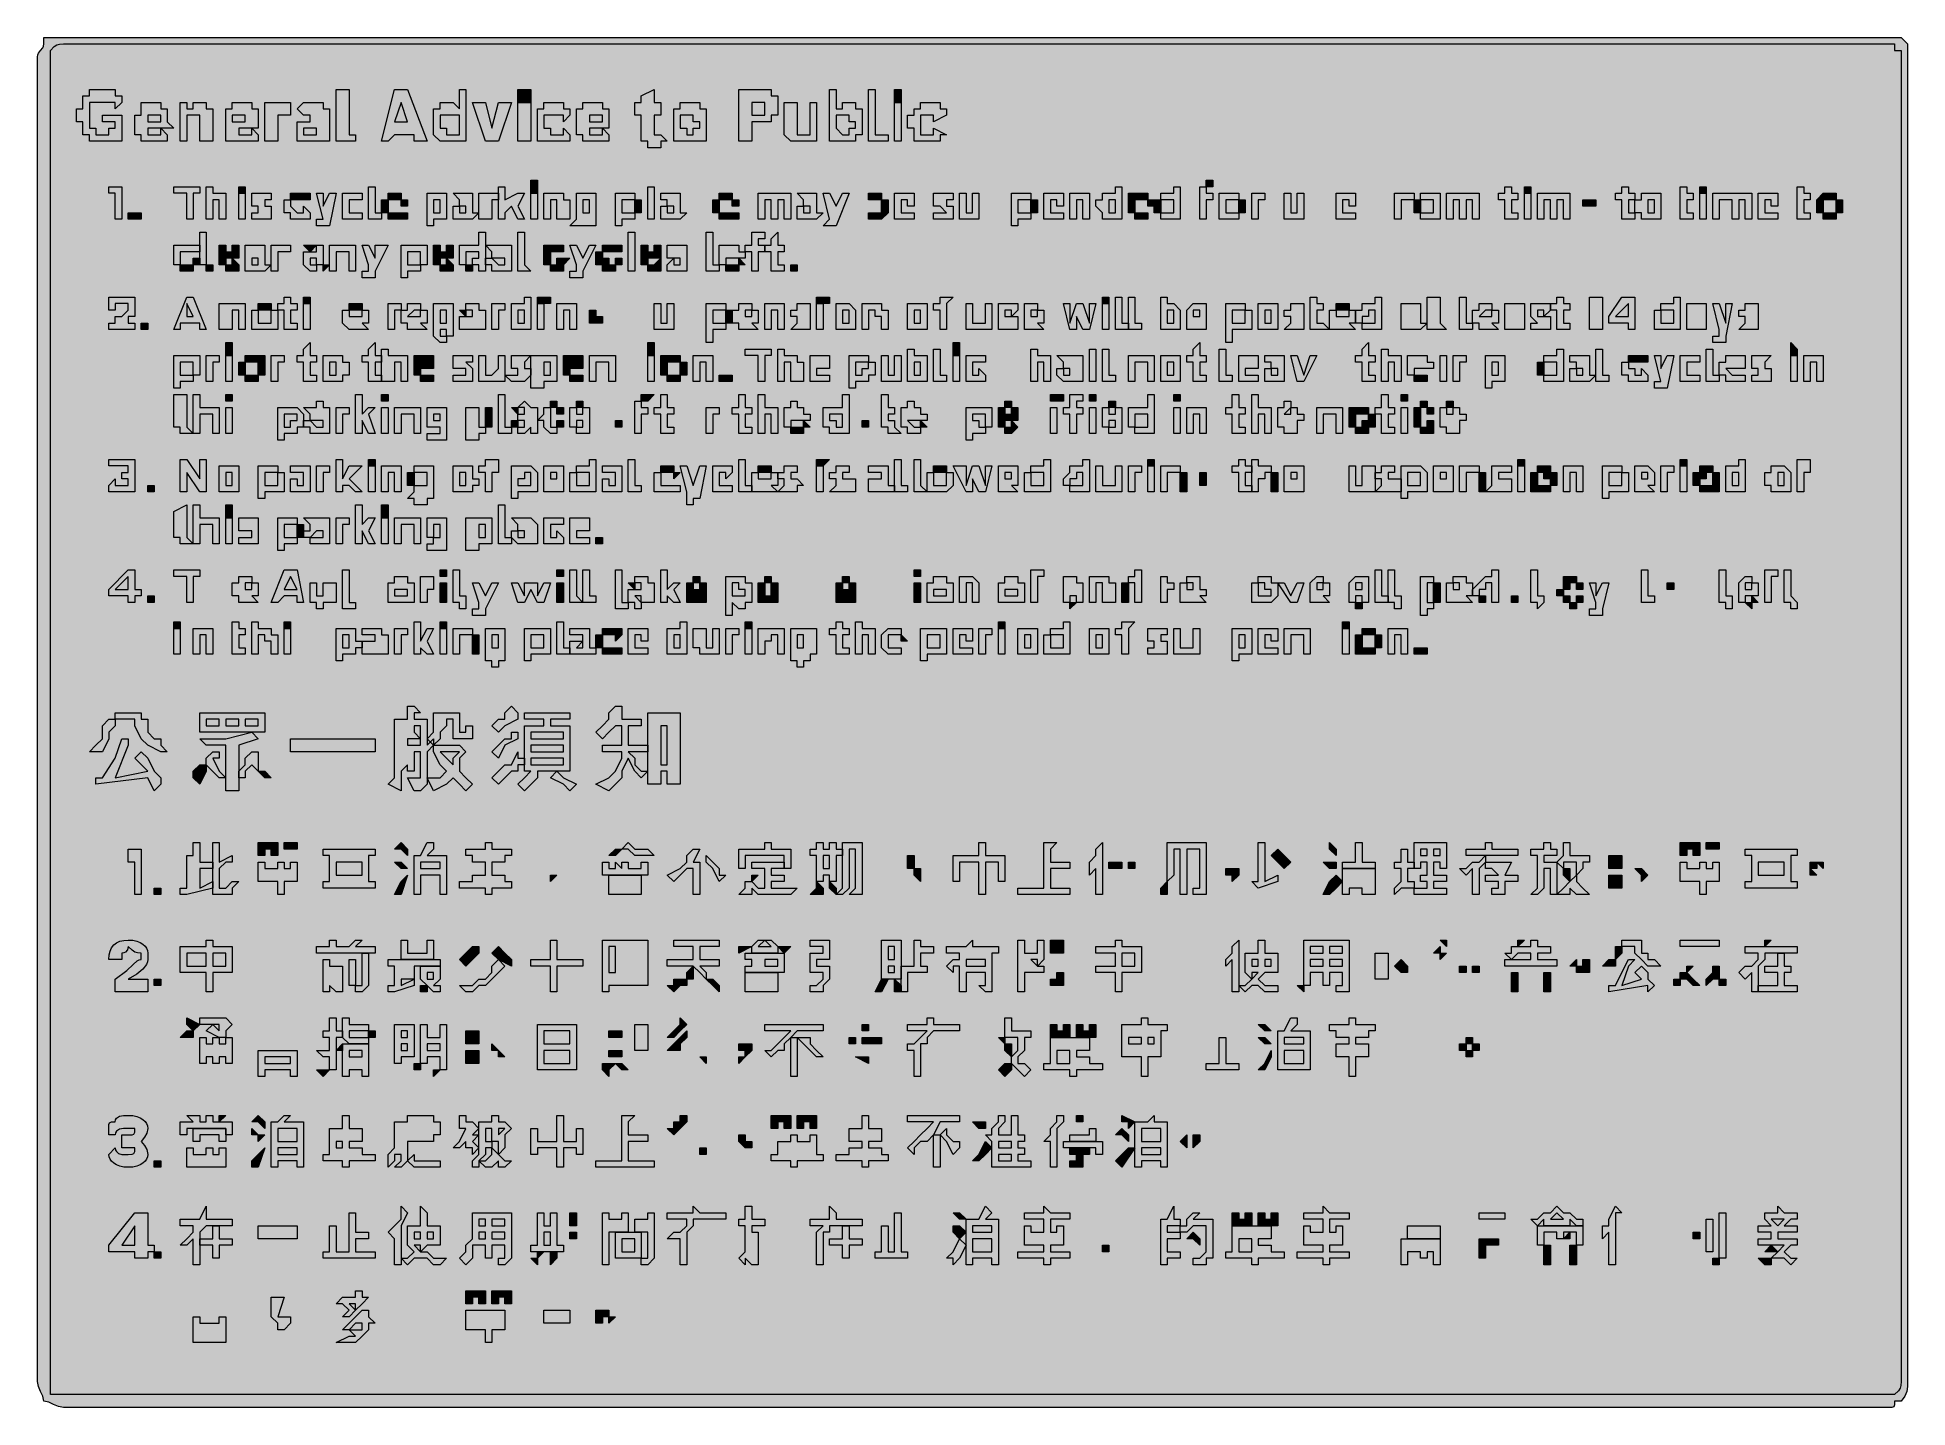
# Model space of a CAD drawing. Header units: metres. Extents: x 104 to 450, y 10 to 263.
import ezdxf

# ---------------------------------------------------------------- set-up
doc = ezdxf.new("R2010")
doc.units = ezdxf.units.M
doc.layers.add('FILL_BLACK_000000', color=7, linetype='Continuous', true_color=0x000000)
doc.layers.add('FILL_WHITE_FFFFFF', color=7, linetype='Continuous', true_color=0xffffff)

msp = doc.modelspace()

# ---------------------------------------------------------------- hatches: boundary and pattern name
at = {"layer": 'FILL_BLACK_000000', "true_color": 0x000000}
h = msp.add_hatch(color=7, dxfattribs=at)
h.dxf.hatch_style = 1
h.paths.add_polyline_path([(103.95, 259.2), (104, 259.6), (104.14, 259.91), (104.55, 260.4), (104.96, 260.89), (105.1, 261.2), (105.15, 261.6), (105.15, 262.8), (106.35, 262.8), (108.75, 262.8), (445.95, 262.8), (448.35, 262.8), (449.55, 261.6), (449.55, 259.2), (449.55, 14.4), (449.53, 13.5), (449.4, 12.6), (449.04, 11.7), (448.35, 10.8), (447.15, 10.8), (447.13, 10.11), (447, 9.75), (446.64, 9.62), (445.95, 9.6), (108.75, 9.6), (107.85, 9.79), (106.95, 10.2), (106.05, 10.61), (105.15, 10.8), (104.96, 11.7), (104.55, 12.6), (104.14, 13.5), (103.95, 14.4), (103.95, 259.2)])
h = msp.add_hatch(color=7, dxfattribs=at)
h.dxf.hatch_style = 1
h.paths.add_polyline_path([(118.35, 249.6), (118.35, 250.8), (117.15, 250.8), (115.95, 250.8), (114.75, 250.8), (113.55, 250.8), (113.55, 249.6), (113.55, 248.4), (113.55, 247.2), (113.55, 246), (114.75, 246), (114.75, 244.8), (115.95, 244.8), (117.15, 244.8), (117.15, 246), (118.35, 246), (118.35, 247.2), (115.95, 247.2), (115.95, 248.4), (119.55, 248.4), (119.55, 243.6), (118.35, 243.6), (117.15, 243.6), (115.95, 243.6), (114.75, 243.6), (113.55, 243.6), (113.55, 244.8), (112.35, 244.8), (112.35, 246), (112.35, 247.2), (111.15, 247.2), (111.15, 248.4), (111.15, 249.6), (112.35, 249.6), (112.35, 250.8), (112.35, 252), (113.55, 252), (113.55, 253.2), (114.75, 253.2), (115.95, 253.2), (117.15, 253.2), (118.35, 253.2), (118.35, 252), (119.55, 252), (119.55, 250.8), (118.35, 249.6)])
h = msp.add_hatch(color=7, dxfattribs=at)
h.dxf.hatch_style = 1
h.paths.add_polyline_path([(161.55, 246), (161.55, 244.8), (162.75, 244.8), (162.75, 243.6), (161.55, 243.6), (160.35, 243.6), (159.15, 243.6), (159.15, 244.8), (159.15, 253.2), (161.55, 253.2), (161.55, 246)])
h = msp.add_hatch(color=7, dxfattribs=at)
h.dxf.hatch_style = 1
h.paths.add_polyline_path([(173.55, 244.8), (171.15, 244.8), (169.95, 244.8), (168.75, 243.6), (167.55, 243.6), (169.95, 253.2), (171.15, 253.2), (172.35, 253.2), (175.95, 243.6), (173.55, 243.6), (173.55, 244.8)])
h.paths.add_polyline_path([(169.95, 247.2), (171.15, 247.2), (172.35, 247.2), (171.15, 250.8), (169.95, 247.2)], flags=16)
h = msp.add_hatch(color=7, dxfattribs=at)
h.dxf.hatch_style = 1
h.paths.add_polyline_path([(179.55, 243.6), (178.35, 243.6), (177.15, 244.8), (177.15, 246), (177.15, 247.2), (177.15, 248.4), (177.15, 249.6), (178.35, 249.6), (178.35, 250.8), (179.55, 250.8), (180.75, 250.8), (181.95, 249.6), (181.95, 253.2), (183.15, 253.2), (183.15, 243.6), (181.95, 243.6), (180.75, 243.6), (179.55, 243.6)])
h.paths.add_polyline_path([(181.95, 248.4), (180.75, 248.4), (179.55, 248.4), (178.35, 248.4), (178.35, 247.2), (178.35, 246), (179.55, 246), (179.55, 244.8), (180.75, 244.8), (181.95, 244.8), (181.95, 246), (181.95, 247.2), (181.95, 248.4)], flags=16)
h = msp.add_hatch(color=7, dxfattribs=at)
h.dxf.hatch_style = 1
h.paths.add_polyline_path([(192.75, 250.8), (192.75, 252), (192.75, 253.2), (193.95, 253.2), (195.15, 253.2), (195.15, 252), (195.15, 250.8), (193.95, 250.8), (192.75, 250.8)])
h = msp.add_hatch(color=7, dxfattribs=at)
h.dxf.hatch_style = 1
h.paths.add_polyline_path([(219.15, 250.8), (219.15, 248.4), (217.95, 248.4), (217.95, 246), (217.95, 244.8), (219.15, 244.8), (220.35, 243.6), (219.15, 243.6), (219.15, 242.4), (217.95, 242.4), (216.75, 242.4), (216.75, 243.6), (215.55, 243.6), (215.55, 244.8), (215.55, 248.4), (214.35, 248.4), (214.35, 250.8), (215.55, 250.8), (215.55, 252), (217.95, 253.2), (217.95, 250.8), (219.15, 250.8)])
h = msp.add_hatch(color=7, dxfattribs=at)
h.dxf.hatch_style = 1
h.paths.add_polyline_path([(233.55, 243.6), (233.55, 253.2), (238.35, 253.2), (239.55, 253.2), (239.55, 252), (240.75, 252), (240.75, 250.8), (240.75, 249.6), (240.75, 248.4), (239.55, 248.4), (239.55, 247.2), (238.35, 247.2), (235.95, 247.2), (235.95, 243.6), (233.55, 243.6)])
h.paths.add_polyline_path([(238.35, 248.4), (238.35, 249.6), (238.35, 250.8), (237.15, 250.8), (235.95, 250.8), (235.95, 248.4), (237.15, 248.4), (238.35, 248.4)], flags=16)
h = msp.add_hatch(color=7, dxfattribs=at)
h.dxf.hatch_style = 1
h.paths.add_polyline_path([(251.55, 243.6), (250.35, 243.6), (250.35, 253.2), (251.55, 253.2), (251.55, 249.6), (252.75, 249.6), (252.75, 250.8), (253.95, 250.8), (255.15, 250.8), (255.15, 249.6), (256.35, 249.6), (256.35, 248.4), (256.35, 247.2), (256.35, 246), (256.35, 244.8), (255.15, 244.8), (255.15, 243.6), (253.95, 243.6), (252.75, 243.6), (251.55, 243.6)])
h.paths.add_polyline_path([(253.95, 246), (255.15, 246), (255.15, 247.2), (253.95, 247.2), (253.95, 248.4), (252.75, 248.4), (251.55, 248.4), (251.55, 246), (252.75, 244.8), (253.95, 244.8), (253.95, 246)], flags=16)
h = msp.add_hatch(color=7, dxfattribs=at)
h.dxf.hatch_style = 1
h.paths.add_polyline_path([(258.75, 246), (258.75, 244.8), (259.95, 244.8), (261.15, 244.8), (261.15, 243.6), (259.95, 243.6), (258.75, 243.6), (257.55, 243.6), (257.55, 244.8), (257.55, 253.2), (258.75, 253.2), (258.75, 246)])
h = msp.add_hatch(color=7, dxfattribs=at)
h.dxf.hatch_style = 1
h.paths.add_polyline_path([(262.35, 252), (262.35, 253.2), (263.55, 253.2), (263.55, 252), (263.55, 250.8), (262.35, 250.8), (262.35, 252)])
h = msp.add_hatch(color=7, dxfattribs=at)
h.dxf.hatch_style = 1
h.paths.add_polyline_path([(126.75, 243.6), (125.55, 243.6), (124.35, 243.6), (123.15, 243.6), (123.15, 244.8), (121.95, 244.8), (121.95, 246), (121.95, 247.2), (121.95, 248.4), (123.15, 248.4), (123.15, 249.6), (123.15, 250.8), (124.35, 250.8), (125.55, 250.8), (126.75, 250.8), (126.75, 249.6), (127.95, 249.6), (127.95, 248.4), (127.95, 247.2), (129.15, 246), (127.95, 246), (126.75, 246), (127.95, 244.8), (127.95, 243.6), (126.75, 243.6)])
h.paths.add_polyline_path([(124.35, 246), (124.35, 244.8), (125.55, 244.8), (126.75, 244.8), (126.75, 246), (124.35, 246)], flags=16)
h.paths.add_polyline_path([(126.75, 247.2), (126.75, 248.4), (125.55, 248.4), (124.35, 248.4), (124.35, 247.2), (126.75, 247.2)], flags=16)
h = msp.add_hatch(color=7, dxfattribs=at)
h.dxf.hatch_style = 1
h.paths.add_polyline_path([(133.95, 243.6), (133.95, 247.2), (133.95, 248.4), (132.75, 248.4), (131.55, 248.4), (131.55, 247.2), (131.55, 243.6), (130.35, 243.6), (130.35, 250.8), (131.55, 250.8), (131.55, 249.6), (132.75, 249.6), (132.75, 250.8), (133.95, 250.8), (135.15, 250.8), (135.15, 249.6), (136.35, 249.6), (136.35, 248.4), (136.35, 243.6), (133.95, 243.6)])
h = msp.add_hatch(color=7, dxfattribs=at)
h.dxf.hatch_style = 1
h.paths.add_polyline_path([(143.55, 243.6), (142.35, 243.6), (141.15, 243.6), (139.95, 243.6), (138.75, 243.6), (138.75, 244.8), (138.75, 246), (138.75, 247.2), (138.75, 248.4), (138.75, 249.6), (139.95, 249.6), (139.95, 250.8), (141.15, 250.8), (142.35, 250.8), (143.55, 250.8), (143.55, 249.6), (144.75, 249.6), (144.75, 248.4), (144.75, 247.2), (144.75, 246), (143.55, 246), (144.75, 244.8), (144.75, 243.6), (143.55, 243.6)])
h.paths.add_polyline_path([(141.15, 246), (141.15, 244.8), (142.35, 244.8), (143.55, 244.8), (143.55, 246), (141.15, 246)], flags=16)
h.paths.add_polyline_path([(142.35, 247.2), (142.35, 248.4), (141.15, 248.4), (139.95, 248.4), (139.95, 247.2), (142.35, 247.2)], flags=16)
h = msp.add_hatch(color=7, dxfattribs=at)
h.dxf.hatch_style = 1
h.paths.add_polyline_path([(150.75, 250.8), (150.75, 248.4), (149.55, 248.4), (148.35, 248.4), (148.35, 247.2), (148.35, 243.6), (145.95, 243.6), (145.95, 250.8), (148.35, 250.8), (149.55, 250.8), (150.75, 250.8)])
h = msp.add_hatch(color=7, dxfattribs=at)
h.dxf.hatch_style = 1
h.paths.add_polyline_path([(153.15, 250.8), (154.35, 250.8), (155.55, 250.8), (156.75, 250.8), (156.75, 249.6), (157.95, 249.6), (157.95, 248.4), (157.95, 244.8), (157.95, 243.6), (156.75, 243.6), (155.55, 243.6), (154.35, 243.6), (153.15, 243.6), (151.95, 243.6), (151.95, 244.8), (151.95, 246), (151.95, 247.2), (153.15, 247.2), (154.35, 247.2), (154.35, 248.4), (153.15, 248.4), (151.95, 249.6), (153.15, 250.8)])
h.paths.add_polyline_path([(154.35, 244.8), (155.55, 244.8), (155.55, 246), (154.35, 246), (153.15, 246), (153.15, 244.8), (154.35, 244.8)], flags=16)
h = msp.add_hatch(color=7, dxfattribs=at)
h.dxf.hatch_style = 1
h.paths.add_polyline_path([(184.35, 250.8), (186.75, 250.8), (187.95, 246), (189.15, 250.8), (191.55, 250.8), (189.15, 243.6), (187.95, 243.6), (186.75, 243.6), (184.35, 250.8)])
h = msp.add_hatch(color=7, dxfattribs=at)
h.dxf.hatch_style = 1
h.paths.add_polyline_path([(192.75, 243.6), (192.75, 250.8), (195.15, 250.8), (195.15, 243.6), (192.75, 243.6)])
h = msp.add_hatch(color=7, dxfattribs=at)
h.dxf.hatch_style = 1
h.paths.add_polyline_path([(201.15, 250.8), (201.15, 249.6), (202.35, 249.6), (202.35, 248.4), (201.15, 247.2), (201.15, 248.4), (199.95, 248.4), (198.75, 248.4), (197.55, 248.4), (197.55, 247.2), (197.55, 246), (198.75, 246), (198.75, 244.8), (199.95, 244.8), (201.15, 244.8), (201.15, 246), (202.35, 244.8), (202.35, 243.6), (201.15, 243.6), (199.95, 243.6), (198.75, 243.6), (197.55, 243.6), (196.35, 243.6), (196.35, 244.8), (196.35, 246), (196.35, 247.2), (196.35, 248.4), (196.35, 249.6), (197.55, 249.6), (197.55, 250.8), (198.75, 250.8), (199.95, 250.8), (201.15, 250.8)])
h = msp.add_hatch(color=7, dxfattribs=at)
h.dxf.hatch_style = 1
h.paths.add_polyline_path([(208.35, 243.6), (207.15, 243.6), (205.95, 243.6), (204.75, 243.6), (204.75, 244.8), (203.55, 244.8), (203.55, 246), (203.55, 247.2), (203.55, 248.4), (203.55, 249.6), (204.75, 249.6), (204.75, 250.8), (205.95, 250.8), (207.15, 250.8), (208.35, 250.8), (208.35, 249.6), (209.55, 249.6), (209.55, 248.4), (209.55, 247.2), (209.55, 246), (208.35, 246), (209.55, 244.8), (209.55, 243.6), (208.35, 243.6)])
h.paths.add_polyline_path([(205.95, 246), (205.95, 244.8), (207.15, 244.8), (208.35, 244.8), (208.35, 246), (205.95, 246)], flags=16)
h.paths.add_polyline_path([(208.35, 247.2), (208.35, 248.4), (207.15, 248.4), (205.95, 248.4), (205.95, 247.2), (208.35, 247.2)], flags=16)
h = msp.add_hatch(color=7, dxfattribs=at)
h.dxf.hatch_style = 1
h.paths.add_polyline_path([(227.55, 244.8), (227.55, 243.6), (226.35, 243.6), (225.15, 243.6), (223.95, 243.6), (222.75, 243.6), (221.55, 243.6), (221.55, 244.8), (221.55, 246), (221.55, 247.2), (221.55, 248.4), (221.55, 249.6), (222.75, 249.6), (222.75, 250.8), (223.95, 250.8), (225.15, 250.8), (226.35, 250.8), (226.35, 249.6), (227.55, 249.6), (227.55, 248.4), (227.55, 247.2), (227.55, 246), (227.55, 244.8)])
h.paths.add_polyline_path([(225.15, 248.4), (223.95, 248.4), (222.75, 248.4), (222.75, 247.2), (222.75, 246), (223.95, 246), (223.95, 244.8), (225.15, 244.8), (225.15, 246), (226.35, 246), (226.35, 247.2), (225.15, 247.2), (225.15, 248.4)], flags=16)
h = msp.add_hatch(color=7, dxfattribs=at)
h.dxf.hatch_style = 1
h.paths.add_polyline_path([(247.95, 250.8), (247.95, 243.6), (246.75, 243.6), (245.55, 243.6), (244.35, 243.6), (243.15, 243.6), (241.95, 244.8), (241.95, 250.8), (244.35, 250.8), (244.35, 246), (244.35, 244.8), (245.55, 244.8), (246.75, 244.8), (246.75, 246), (246.75, 250.8), (247.95, 250.8)])
h = msp.add_hatch(color=7, dxfattribs=at)
h.dxf.hatch_style = 1
h.paths.add_polyline_path([(262.35, 243.6), (262.35, 250.8), (263.55, 250.8), (263.55, 243.6), (262.35, 243.6)])
h = msp.add_hatch(color=7, dxfattribs=at)
h.dxf.hatch_style = 1
h.paths.add_polyline_path([(269.55, 250.8), (270.75, 250.8), (270.75, 249.6), (271.95, 249.6), (271.95, 248.4), (269.55, 247.2), (269.55, 248.4), (268.35, 248.4), (267.15, 248.4), (267.15, 247.2), (267.15, 246), (267.15, 244.8), (268.35, 244.8), (269.55, 244.8), (269.55, 246), (271.95, 244.8), (270.75, 244.8), (270.75, 243.6), (269.55, 243.6), (268.35, 243.6), (267.15, 243.6), (265.95, 243.6), (265.95, 244.8), (265.95, 246), (264.75, 246), (264.75, 247.2), (264.75, 248.4), (265.95, 248.4), (265.95, 249.6), (267.15, 249.6), (267.15, 250.8), (268.35, 250.8), (269.55, 250.8)])
h = msp.add_hatch(color=7, dxfattribs=at)
h.dxf.hatch_style = 1
h.paths.add_polyline_path([(119.55, 229.2), (118.35, 229.2), (118.35, 234), (117.15, 234), (117.15, 235.2), (118.35, 235.2), (119.55, 235.2), (119.55, 229.2)])
h = msp.add_hatch(color=7, dxfattribs=at)
h.dxf.hatch_style = 1
h.paths.add_polyline_path([(132.75, 229.2), (131.55, 229.2), (131.55, 234), (129.15, 234), (129.15, 235.2), (133.95, 235.2), (133.95, 234), (132.75, 234), (132.75, 229.2)])
h = msp.add_hatch(color=7, dxfattribs=at)
h.dxf.hatch_style = 1
h.paths.add_polyline_path([(137.55, 234), (138.75, 234), (138.75, 232.8), (138.75, 229.2), (137.55, 229.2), (137.55, 231.6), (137.55, 232.8), (136.35, 232.8), (136.35, 231.6), (136.35, 229.2), (135.15, 229.2), (135.15, 235.2), (136.35, 235.2), (136.35, 234), (137.55, 234)])
h = msp.add_hatch(color=7, dxfattribs=at)
h.dxf.hatch_style = 1
h.paths.add_polyline_path([(142.35, 234), (141.15, 234), (141.15, 235.2), (142.35, 235.2), (142.35, 234)])
h = msp.add_hatch(color=7, dxfattribs=at)
h.dxf.hatch_style = 1
h.paths.add_polyline_path([(166.35, 230.4), (167.55, 230.4), (167.55, 229.2), (166.35, 229.2), (165.15, 229.2), (165.15, 230.4), (165.15, 235.2), (166.35, 235.2), (166.35, 230.4)])
h = msp.add_hatch(color=7, dxfattribs=at)
h.dxf.hatch_style = 1
h.paths.add_polyline_path([(189.15, 235.2), (190.35, 235.2), (190.35, 232.8), (192.75, 234), (193.95, 234), (192.75, 231.6), (193.95, 229.2), (192.75, 229.2), (191.55, 231.6), (190.35, 230.4), (190.35, 229.2), (189.15, 229.2), (189.15, 235.2)])
h = msp.add_hatch(color=7, dxfattribs=at)
h.dxf.hatch_style = 1
h.paths.add_polyline_path([(195.15, 235.2), (195.15, 236.4), (196.35, 236.4), (196.35, 235.2), (196.35, 234), (195.15, 234), (195.15, 235.2)])
h = msp.add_hatch(color=7, dxfattribs=at)
h.dxf.hatch_style = 1
h.paths.add_polyline_path([(217.95, 230.4), (217.95, 229.2), (216.75, 229.2), (216.75, 230.4), (216.75, 235.2), (217.95, 235.2), (217.95, 230.4)])
h = msp.add_hatch(color=7, dxfattribs=at)
h.dxf.hatch_style = 1
h.paths.add_polyline_path([(300.75, 229.2), (300.75, 230.4), (299.55, 231.6), (299.55, 232.8), (300.75, 232.8), (300.75, 234), (301.95, 234), (303.15, 234), (303.15, 235.2), (304.35, 235.2), (304.35, 229.2), (303.15, 229.2), (301.95, 229.2), (300.75, 229.2)])
h.paths.add_polyline_path([(303.15, 231.6), (303.15, 232.8), (301.95, 232.8), (301.95, 231.6), (301.95, 230.4), (303.15, 230.4), (303.15, 231.6)], flags=16)
h = msp.add_hatch(color=7, dxfattribs=at)
h.dxf.hatch_style = 1
h.paths.add_polyline_path([(312.75, 234), (313.95, 234), (313.95, 235.2), (315.15, 235.2), (315.15, 229.2), (313.95, 229.2), (312.75, 229.2), (311.55, 229.2), (311.55, 230.4), (312.75, 230.4), (313.95, 230.4), (313.95, 231.6), (313.95, 232.8), (312.75, 232.8), (311.55, 232.8), (311.55, 234), (312.75, 234)])
h = msp.add_hatch(color=7, dxfattribs=at)
h.dxf.hatch_style = 1
h.paths.add_polyline_path([(321.15, 232.8), (319.95, 232.8), (319.95, 229.2), (318.75, 229.2), (318.75, 232.8), (318.75, 234), (318.75, 235.2), (319.95, 235.2), (319.95, 234), (321.15, 234), (321.15, 232.8)])
h = msp.add_hatch(color=7, dxfattribs=at)
h.dxf.hatch_style = 1
h.paths.add_polyline_path([(321.15, 235.2), (319.95, 235.2), (319.95, 236.4), (321.15, 236.4), (321.15, 235.2)])
h = msp.add_hatch(color=7, dxfattribs=at)
h.dxf.hatch_style = 1
h.paths.add_polyline_path([(377.55, 234), (377.55, 232.8), (376.35, 232.8), (376.35, 230.4), (377.55, 230.4), (377.55, 229.2), (376.35, 229.2), (375.15, 229.2), (375.15, 230.4), (375.15, 232.8), (373.95, 232.8), (373.95, 234), (375.15, 234), (375.15, 235.2), (376.35, 235.2), (376.35, 234), (377.55, 234)])
h = msp.add_hatch(color=7, dxfattribs=at)
h.dxf.hatch_style = 1
h.paths.add_polyline_path([(379.95, 234), (378.75, 234), (378.75, 235.2), (379.95, 235.2), (379.95, 234)])
h = msp.add_hatch(color=7, dxfattribs=at)
h.dxf.hatch_style = 1
h.paths.add_polyline_path([(399.15, 234), (399.15, 232.8), (397.95, 232.8), (397.95, 230.4), (399.15, 230.4), (399.15, 229.2), (397.95, 229.2), (396.75, 229.2), (396.75, 230.4), (396.75, 232.8), (395.55, 232.8), (395.55, 234), (396.75, 234), (396.75, 235.2), (397.95, 235.2), (397.95, 234), (399.15, 234)])
h = msp.add_hatch(color=7, dxfattribs=at)
h.dxf.hatch_style = 1
h.paths.add_polyline_path([(409.95, 234), (409.95, 232.8), (408.75, 232.8), (408.75, 230.4), (409.95, 230.4), (409.95, 229.2), (408.75, 229.2), (407.55, 229.2), (407.55, 230.4), (407.55, 232.8), (407.55, 234), (407.55, 235.2), (408.75, 235.2), (408.75, 234), (409.95, 234)])
h = msp.add_hatch(color=7, dxfattribs=at)
h.dxf.hatch_style = 1
h.paths.add_polyline_path([(411.15, 234), (411.15, 235.2), (412.35, 235.2), (412.35, 234), (411.15, 234)])
h = msp.add_hatch(color=7, dxfattribs=at)
h.dxf.hatch_style = 1
h.paths.add_polyline_path([(431.55, 234), (431.55, 232.8), (430.35, 232.8), (430.35, 230.4), (431.55, 230.4), (431.55, 229.2), (430.35, 229.2), (429.15, 229.2), (429.15, 230.4), (429.15, 232.8), (429.15, 234), (429.15, 235.2), (430.35, 235.2), (430.35, 234), (431.55, 234)])
h = msp.add_hatch(color=7, dxfattribs=at)
h.dxf.hatch_style = 1
h.paths.add_polyline_path([(141.15, 229.2), (141.15, 234), (142.35, 234), (142.35, 229.2), (141.15, 229.2)])
h = msp.add_hatch(color=7, dxfattribs=at)
h.dxf.hatch_style = 1
h.paths.add_polyline_path([(147.15, 231.6), (147.15, 230.4), (147.15, 229.2), (145.95, 229.2), (144.75, 229.2), (143.55, 229.2), (143.55, 230.4), (144.75, 230.4), (144.75, 231.6), (143.55, 231.6), (143.55, 232.8), (143.55, 234), (144.75, 234), (145.95, 234), (147.15, 234), (147.15, 232.8), (145.95, 232.8), (145.95, 231.6), (147.15, 231.6)])
h = msp.add_hatch(color=7, dxfattribs=at)
h.dxf.hatch_style = 1
h.paths.add_polyline_path([(153.15, 230.4), (153.15, 231.6), (154.35, 230.4), (154.35, 229.2), (153.15, 229.2), (151.95, 229.2), (150.75, 229.2), (150.75, 230.4), (149.55, 230.4), (149.55, 231.6), (149.55, 232.8), (150.75, 232.8), (150.75, 231.6), (151.95, 230.4), (153.15, 230.4)])
h = msp.add_hatch(color=7, dxfattribs=at)
h.dxf.hatch_style = 1
h.paths.add_polyline_path([(153.15, 234), (154.35, 234), (154.35, 232.8), (153.15, 232.8), (151.95, 232.8), (150.75, 232.8), (150.75, 234), (151.95, 234), (153.15, 234)])
h = msp.add_hatch(color=7, dxfattribs=at)
h.dxf.hatch_style = 1
h.paths.add_polyline_path([(157.95, 228), (156.75, 228), (155.55, 228), (155.55, 229.2), (156.75, 229.2), (155.55, 234), (156.75, 234), (156.75, 231.6), (157.95, 234), (159.15, 234), (157.95, 228)])
h = msp.add_hatch(color=7, dxfattribs=at)
h.dxf.hatch_style = 1
h.paths.add_polyline_path([(162.75, 229.2), (161.55, 229.2), (160.35, 229.2), (160.35, 230.4), (160.35, 231.6), (160.35, 232.8), (160.35, 234), (161.55, 234), (162.75, 234), (163.95, 234), (163.95, 232.8), (162.75, 232.8), (161.55, 232.8), (161.55, 231.6), (161.55, 230.4), (162.75, 230.4), (163.95, 230.4), (163.95, 229.2), (162.75, 229.2)])
h = msp.add_hatch(color=7, dxfattribs=at)
h.dxf.hatch_style = 1
h.paths.add_polyline_path([(168.75, 232.8), (168.75, 231.6), (168.75, 230.4), (167.55, 230.4), (167.55, 231.6), (167.55, 232.8), (168.75, 232.8)])
h = msp.add_hatch(color=7, dxfattribs=at)
h.dxf.hatch_style = 1
h.paths.add_polyline_path([(169.95, 234), (171.15, 234), (171.15, 232.8), (169.95, 232.8), (168.75, 232.8), (168.75, 234), (169.95, 234)])
h = msp.add_hatch(color=7, dxfattribs=at)
h.dxf.hatch_style = 1
h.paths.add_polyline_path([(172.35, 231.6), (171.15, 231.6), (171.15, 232.8), (172.35, 232.8), (172.35, 231.6)])
h = msp.add_hatch(color=7, dxfattribs=at)
h.dxf.hatch_style = 1
h.paths.add_polyline_path([(179.55, 229.2), (178.35, 229.2), (177.15, 229.2), (177.15, 228), (175.95, 228), (175.95, 234), (177.15, 234), (178.35, 234), (179.55, 234), (179.55, 232.8), (179.55, 231.6), (179.55, 230.4), (179.55, 229.2)])
h.paths.add_polyline_path([(178.35, 231.6), (178.35, 232.8), (177.15, 232.8), (177.15, 231.6), (177.15, 230.4), (178.35, 230.4), (178.35, 231.6)], flags=16)
h = msp.add_hatch(color=7, dxfattribs=at)
h.dxf.hatch_style = 1
h.paths.add_polyline_path([(183.15, 234), (184.35, 234), (184.35, 232.8), (184.35, 230.4), (185.55, 230.4), (184.35, 229.2), (183.15, 229.2), (181.95, 229.2), (180.75, 229.2), (180.75, 230.4), (180.75, 231.6), (181.95, 231.6), (181.95, 232.8), (180.75, 234), (181.95, 234), (183.15, 234)])
h.paths.add_polyline_path([(181.95, 230.4), (183.15, 230.4), (183.15, 231.6), (181.95, 231.6), (181.95, 230.4)], flags=16)
h = msp.add_hatch(color=7, dxfattribs=at)
h.dxf.hatch_style = 1
h.paths.add_polyline_path([(185.55, 234), (186.75, 234), (187.95, 234), (189.15, 234), (189.15, 232.8), (187.95, 232.8), (187.95, 231.6), (187.95, 229.2), (185.55, 229.2), (185.55, 234)])
h = msp.add_hatch(color=7, dxfattribs=at)
h.dxf.hatch_style = 1
h.paths.add_polyline_path([(195.15, 229.2), (195.15, 234), (196.35, 234), (196.35, 229.2), (195.15, 229.2)])
h = msp.add_hatch(color=7, dxfattribs=at)
h.dxf.hatch_style = 1
h.paths.add_polyline_path([(199.95, 229.2), (199.95, 231.6), (199.95, 232.8), (198.75, 232.8), (198.75, 231.6), (198.75, 229.2), (197.55, 229.2), (197.55, 234), (198.75, 234), (199.95, 234), (201.15, 234), (201.15, 232.8), (202.35, 232.8), (202.35, 229.2), (199.95, 229.2)])
h = msp.add_hatch(color=7, dxfattribs=at)
h.dxf.hatch_style = 1
h.paths.add_polyline_path([(204.75, 234), (205.95, 234), (207.15, 234), (207.15, 229.2), (207.15, 228), (205.95, 228), (204.75, 228), (203.55, 228), (202.35, 228), (203.55, 229.2), (203.55, 230.4), (203.55, 231.6), (203.55, 232.8), (203.55, 234), (204.75, 234)])
h.paths.add_polyline_path([(204.75, 231.6), (204.75, 230.4), (205.95, 230.4), (205.95, 231.6), (205.95, 232.8), (204.75, 232.8), (204.75, 231.6)], flags=16)
h = msp.add_hatch(color=7, dxfattribs=at)
h.dxf.hatch_style = 1
h.paths.add_polyline_path([(213.15, 229.2), (211.95, 229.2), (211.95, 228), (210.75, 228), (210.75, 234), (211.95, 234), (213.15, 234), (214.35, 234), (214.35, 232.8), (213.15, 232.8), (211.95, 232.8), (211.95, 231.6), (211.95, 230.4), (213.15, 230.4), (214.35, 230.4), (214.35, 229.2), (213.15, 229.2)])
h = msp.add_hatch(color=7, dxfattribs=at)
h.dxf.hatch_style = 1
h.paths.add_polyline_path([(215.55, 231.6), (215.55, 230.4), (214.35, 230.4), (214.35, 231.6), (214.35, 232.8), (215.55, 232.8), (215.55, 231.6)])
h = msp.add_hatch(color=7, dxfattribs=at)
h.dxf.hatch_style = 1
h.paths.add_polyline_path([(220.35, 234), (221.55, 234), (222.75, 234), (222.75, 232.8), (222.75, 230.4), (223.95, 230.4), (222.75, 229.2), (221.55, 229.2), (220.35, 229.2), (219.15, 229.2), (219.15, 230.4), (219.15, 231.6), (220.35, 231.6), (220.35, 232.8), (219.15, 232.8), (219.15, 234), (220.35, 234)])
h.paths.add_polyline_path([(220.35, 230.4), (221.55, 230.4), (221.55, 231.6), (220.35, 231.6), (220.35, 230.4)], flags=16)
h = msp.add_hatch(color=7, dxfattribs=at)
h.dxf.hatch_style = 1
h.paths.add_polyline_path([(229.95, 232.8), (229.95, 231.6), (229.95, 230.4), (228.75, 230.4), (228.75, 231.6), (228.75, 232.8), (229.95, 232.8)])
h = msp.add_hatch(color=7, dxfattribs=at)
h.dxf.hatch_style = 1
h.paths.add_polyline_path([(231.15, 234), (232.35, 234), (232.35, 232.8), (231.15, 232.8), (229.95, 232.8), (229.95, 234), (231.15, 234)])
h = msp.add_hatch(color=7, dxfattribs=at)
h.dxf.hatch_style = 1
h.paths.add_polyline_path([(233.55, 231.6), (232.35, 231.6), (232.35, 232.8), (233.55, 232.8), (233.55, 231.6)])
h = msp.add_hatch(color=7, dxfattribs=at)
h.dxf.hatch_style = 1
h.paths.add_polyline_path([(240.75, 232.8), (240.75, 231.6), (240.75, 229.2), (239.55, 229.2), (239.55, 232.8), (238.35, 232.8), (238.35, 231.6), (238.35, 229.2), (237.15, 229.2), (237.15, 234), (238.35, 234), (239.55, 234), (240.75, 234), (241.95, 234), (243.15, 234), (243.15, 232.8), (243.15, 229.2), (241.95, 229.2), (241.95, 232.8), (240.75, 232.8)])
h = msp.add_hatch(color=7, dxfattribs=at)
h.dxf.hatch_style = 1
h.paths.add_polyline_path([(246.75, 234), (247.95, 234), (247.95, 232.8), (247.95, 230.4), (249.15, 230.4), (247.95, 229.2), (246.75, 229.2), (245.55, 229.2), (244.35, 229.2), (244.35, 230.4), (244.35, 231.6), (245.55, 231.6), (245.55, 232.8), (244.35, 234), (245.55, 234), (246.75, 234)])
h.paths.add_polyline_path([(245.55, 230.4), (246.75, 230.4), (246.75, 231.6), (245.55, 231.6), (245.55, 230.4)], flags=16)
h = msp.add_hatch(color=7, dxfattribs=at)
h.dxf.hatch_style = 1
h.paths.add_polyline_path([(251.55, 228), (250.35, 228), (249.15, 228), (250.35, 229.2), (249.15, 234), (250.35, 234), (251.55, 231.6), (252.75, 234), (253.95, 234), (251.55, 228)])
h = msp.add_hatch(color=7, dxfattribs=at)
h.dxf.hatch_style = 1
h.paths.add_polyline_path([(259.95, 232.8), (258.75, 232.8), (257.55, 232.8), (257.55, 234), (258.75, 234), (259.95, 234), (259.95, 232.8)])
h = msp.add_hatch(color=7, dxfattribs=at)
h.dxf.hatch_style = 1
h.paths.add_polyline_path([(261.15, 231.6), (261.15, 230.4), (259.95, 229.2), (258.75, 229.2), (257.55, 229.2), (257.55, 230.4), (258.75, 230.4), (259.95, 230.4), (259.95, 231.6), (259.95, 232.8), (261.15, 232.8), (261.15, 231.6)])
h = msp.add_hatch(color=7, dxfattribs=at)
h.dxf.hatch_style = 1
h.paths.add_polyline_path([(264.75, 230.4), (265.95, 230.4), (265.95, 229.2), (264.75, 229.2), (263.55, 229.2), (262.35, 229.2), (262.35, 230.4), (262.35, 231.6), (262.35, 232.8), (262.35, 234), (263.55, 234), (264.75, 234), (265.95, 234), (265.95, 232.8), (265.95, 231.6), (264.75, 231.6), (264.75, 232.8), (263.55, 232.8), (263.55, 231.6), (263.55, 230.4), (264.75, 230.4)])
h = msp.add_hatch(color=7, dxfattribs=at)
h.dxf.hatch_style = 1
h.paths.add_polyline_path([(273.15, 231.6), (273.15, 230.4), (273.15, 229.2), (271.95, 229.2), (270.75, 229.2), (269.55, 229.2), (269.55, 230.4), (270.75, 230.4), (271.95, 230.4), (270.75, 231.6), (269.55, 231.6), (269.55, 232.8), (269.55, 234), (270.75, 234), (271.95, 234), (273.15, 234), (273.15, 232.8), (271.95, 232.8), (271.95, 231.6), (273.15, 231.6)])
h = msp.add_hatch(color=7, dxfattribs=at)
h.dxf.hatch_style = 1
h.paths.add_polyline_path([(277.95, 234), (277.95, 229.2), (276.75, 229.2), (275.55, 229.2), (274.35, 229.2), (274.35, 230.4), (274.35, 234), (275.55, 234), (275.55, 231.6), (275.55, 230.4), (276.75, 230.4), (276.75, 231.6), (276.75, 234), (277.95, 234)])
h = msp.add_hatch(color=7, dxfattribs=at)
h.dxf.hatch_style = 1
h.paths.add_polyline_path([(286.35, 229.2), (285.15, 229.2), (285.15, 228), (283.95, 228), (283.95, 234), (285.15, 234), (286.35, 234), (287.55, 234), (287.55, 232.8), (286.35, 232.8), (285.15, 232.8), (285.15, 231.6), (285.15, 230.4), (286.35, 230.4), (287.55, 230.4), (287.55, 229.2), (286.35, 229.2)])
h = msp.add_hatch(color=7, dxfattribs=at)
h.dxf.hatch_style = 1
h.paths.add_polyline_path([(288.75, 231.6), (288.75, 230.4), (287.55, 230.4), (287.55, 231.6), (287.55, 232.8), (288.75, 232.8), (288.75, 231.6)])
h = msp.add_hatch(color=7, dxfattribs=at)
h.dxf.hatch_style = 1
h.paths.add_polyline_path([(292.35, 230.4), (293.55, 230.4), (293.55, 229.2), (292.35, 229.2), (291.15, 229.2), (289.95, 229.2), (289.95, 230.4), (289.95, 231.6), (289.95, 232.8), (289.95, 234), (291.15, 234), (292.35, 234), (293.55, 234), (293.55, 232.8), (293.55, 231.6), (292.35, 231.6), (292.35, 232.8), (291.15, 232.8), (291.15, 231.6), (291.15, 230.4), (292.35, 230.4)])
h = msp.add_hatch(color=7, dxfattribs=at)
h.dxf.hatch_style = 1
h.paths.add_polyline_path([(297.15, 229.2), (297.15, 231.6), (297.15, 232.8), (295.95, 232.8), (295.95, 231.6), (295.95, 229.2), (294.75, 229.2), (294.75, 234), (295.95, 234), (297.15, 234), (298.35, 234), (298.35, 232.8), (298.35, 229.2), (297.15, 229.2)])
h = msp.add_hatch(color=7, dxfattribs=at)
h.dxf.hatch_style = 1
h.paths.add_polyline_path([(305.55, 234), (306.75, 234), (307.95, 234), (309.15, 234), (309.15, 232.8), (307.95, 232.8), (306.75, 232.8), (306.75, 231.6), (306.75, 230.4), (305.55, 230.4), (305.55, 231.6), (305.55, 232.8), (305.55, 234)])
h = msp.add_hatch(color=7, dxfattribs=at)
h.dxf.hatch_style = 1
h.paths.add_polyline_path([(310.35, 231.6), (309.15, 231.6), (309.15, 232.8), (310.35, 232.8), (310.35, 231.6)])
h = msp.add_hatch(color=7, dxfattribs=at)
h.dxf.hatch_style = 1
h.paths.add_polyline_path([(310.35, 231.6), (310.35, 232.8), (311.55, 232.8), (311.55, 231.6), (311.55, 230.4), (310.35, 230.4), (310.35, 231.6)])
h = msp.add_hatch(color=7, dxfattribs=at)
h.dxf.hatch_style = 1
h.paths.add_polyline_path([(324.75, 229.2), (323.55, 229.2), (322.35, 229.2), (322.35, 230.4), (322.35, 231.6), (322.35, 232.8), (322.35, 234), (323.55, 234), (324.75, 234), (325.95, 234), (325.95, 232.8), (324.75, 232.8), (323.55, 232.8), (323.55, 231.6), (323.55, 230.4), (324.75, 230.4), (325.95, 230.4), (325.95, 229.2), (324.75, 229.2)])
h = msp.add_hatch(color=7, dxfattribs=at)
h.dxf.hatch_style = 1
h.paths.add_polyline_path([(327.15, 231.6), (327.15, 230.4), (325.95, 230.4), (325.95, 231.6), (325.95, 232.8), (327.15, 232.8), (327.15, 231.6)])
h = msp.add_hatch(color=7, dxfattribs=at)
h.dxf.hatch_style = 1
h.paths.add_polyline_path([(328.35, 234), (329.55, 234), (330.75, 234), (330.75, 232.8), (329.55, 232.8), (329.55, 231.6), (329.55, 229.2), (328.35, 229.2), (328.35, 234)])
h = msp.add_hatch(color=7, dxfattribs=at)
h.dxf.hatch_style = 1
h.paths.add_polyline_path([(337.95, 234), (337.95, 229.2), (336.75, 229.2), (335.55, 229.2), (334.35, 229.2), (334.35, 230.4), (334.35, 234), (335.55, 234), (335.55, 231.6), (335.55, 230.4), (336.75, 230.4), (336.75, 231.6), (336.75, 234), (337.95, 234)])
h = msp.add_hatch(color=7, dxfattribs=at)
h.dxf.hatch_style = 1
h.paths.add_polyline_path([(346.35, 230.4), (347.55, 230.4), (347.55, 229.2), (346.35, 229.2), (345.15, 229.2), (343.95, 229.2), (343.95, 230.4), (343.95, 231.6), (343.95, 232.8), (343.95, 234), (345.15, 234), (346.35, 234), (347.55, 234), (347.55, 232.8), (347.55, 231.6), (346.35, 231.6), (346.35, 232.8), (345.15, 232.8), (345.15, 231.6), (345.15, 230.4), (346.35, 230.4)])
h = msp.add_hatch(color=7, dxfattribs=at)
h.dxf.hatch_style = 1
h.paths.add_polyline_path([(354.75, 234), (355.95, 234), (357.15, 234), (358.35, 234), (358.35, 232.8), (357.15, 232.8), (355.95, 232.8), (355.95, 231.6), (355.95, 229.2), (354.75, 229.2), (354.75, 234)])
h = msp.add_hatch(color=7, dxfattribs=at)
h.dxf.hatch_style = 1
h.paths.add_polyline_path([(358.35, 231.6), (358.35, 232.8), (359.55, 232.8), (359.55, 231.6), (359.55, 230.4), (358.35, 230.4), (358.35, 231.6)])
h = msp.add_hatch(color=7, dxfattribs=at)
h.dxf.hatch_style = 1
h.paths.add_polyline_path([(360.75, 234), (361.95, 234), (363.15, 234), (363.15, 232.8), (363.15, 231.6), (363.15, 230.4), (363.15, 229.2), (361.95, 229.2), (360.75, 229.2), (359.55, 229.2), (359.55, 230.4), (360.75, 230.4), (361.95, 230.4), (361.95, 231.6), (361.95, 232.8), (360.75, 232.8), (359.55, 232.8), (359.55, 234), (360.75, 234)])
h = msp.add_hatch(color=7, dxfattribs=at)
h.dxf.hatch_style = 1
h.paths.add_polyline_path([(367.95, 232.8), (367.95, 231.6), (367.95, 229.2), (366.75, 229.2), (366.75, 232.8), (365.55, 232.8), (365.55, 231.6), (365.55, 229.2), (364.35, 229.2), (364.35, 234), (365.55, 234), (366.75, 234), (367.95, 234), (369.15, 234), (370.35, 234), (370.35, 232.8), (370.35, 229.2), (369.15, 229.2), (369.15, 232.8), (367.95, 232.8)])
h = msp.add_hatch(color=7, dxfattribs=at)
h.dxf.hatch_style = 1
h.paths.add_polyline_path([(378.75, 229.2), (378.75, 234), (379.95, 234), (379.95, 229.2), (378.75, 229.2)])
h = msp.add_hatch(color=7, dxfattribs=at)
h.dxf.hatch_style = 1
h.paths.add_polyline_path([(384.75, 232.8), (384.75, 231.6), (384.75, 229.2), (383.55, 229.2), (383.55, 232.8), (382.35, 232.8), (382.35, 231.6), (382.35, 229.2), (381.15, 229.2), (381.15, 234), (382.35, 234), (383.55, 234), (384.75, 234), (385.95, 234), (387.15, 234), (387.15, 232.8), (387.15, 229.2), (385.95, 229.2), (385.95, 232.8), (384.75, 232.8)])
h = msp.add_hatch(color=7, dxfattribs=at)
h.dxf.hatch_style = 1
h.paths.add_polyline_path([(389.55, 232.8), (390.75, 232.8), (391.95, 232.8), (391.95, 231.6), (389.55, 231.6), (389.55, 232.8)])
h = msp.add_hatch(color=7, dxfattribs=at)
h.dxf.hatch_style = 1
h.paths.add_polyline_path([(403.95, 229.2), (402.75, 229.2), (401.55, 229.2), (400.35, 229.2), (400.35, 230.4), (399.15, 230.4), (399.15, 231.6), (399.15, 232.8), (400.35, 232.8), (400.35, 234), (401.55, 234), (402.75, 234), (403.95, 234), (403.95, 232.8), (403.95, 231.6), (403.95, 230.4), (403.95, 229.2)])
h.paths.add_polyline_path([(401.55, 232.8), (401.55, 231.6), (401.55, 230.4), (402.75, 230.4), (402.75, 231.6), (402.75, 232.8), (401.55, 232.8)], flags=16)
h = msp.add_hatch(color=7, dxfattribs=at)
h.dxf.hatch_style = 1
h.paths.add_polyline_path([(411.15, 229.2), (411.15, 234), (412.35, 234), (412.35, 229.2), (411.15, 229.2)])
h = msp.add_hatch(color=7, dxfattribs=at)
h.dxf.hatch_style = 1
h.paths.add_polyline_path([(418.35, 231.6), (418.35, 229.2), (417.15, 229.2), (417.15, 232.8), (415.95, 232.8), (414.75, 232.8), (414.75, 231.6), (414.75, 229.2), (413.55, 229.2), (413.55, 234), (414.75, 234), (415.95, 234), (417.15, 234), (418.35, 234), (419.55, 234), (420.75, 234), (420.75, 232.8), (420.75, 229.2), (419.55, 229.2), (419.55, 232.8), (418.35, 232.8), (418.35, 231.6)])
h = msp.add_hatch(color=7, dxfattribs=at)
h.dxf.hatch_style = 1
h.paths.add_polyline_path([(424.35, 230.4), (425.55, 230.4), (425.55, 229.2), (424.35, 229.2), (423.15, 229.2), (421.95, 229.2), (421.95, 230.4), (421.95, 231.6), (421.95, 232.8), (421.95, 234), (423.15, 234), (424.35, 234), (425.55, 234), (425.55, 232.8), (425.55, 231.6), (424.35, 231.6), (424.35, 232.8), (423.15, 232.8), (423.15, 231.6), (423.15, 230.4), (424.35, 230.4)])
h = msp.add_hatch(color=7, dxfattribs=at)
h.dxf.hatch_style = 1
h.paths.add_polyline_path([(432.75, 231.6), (432.75, 232.8), (433.95, 234), (435.15, 234), (436.35, 234), (436.35, 232.8), (435.15, 232.8), (433.95, 232.8), (433.95, 231.6), (433.95, 230.4), (432.75, 230.4), (432.75, 231.6)])
h = msp.add_hatch(color=7, dxfattribs=at)
h.dxf.hatch_style = 1
h.paths.add_polyline_path([(437.55, 231.6), (437.55, 230.4), (436.35, 230.4), (436.35, 231.6), (436.35, 232.8), (437.55, 232.8), (437.55, 231.6)])
h = msp.add_hatch(color=7, dxfattribs=at)
h.dxf.hatch_style = 1
h.paths.add_polyline_path([(123.15, 230.4), (123.15, 229.2), (121.95, 229.2), (120.75, 229.2), (120.75, 230.4), (121.95, 230.4), (123.15, 230.4)])
h = msp.add_hatch(color=7, dxfattribs=at)
h.dxf.hatch_style = 1
h.paths.add_polyline_path([(172.35, 229.2), (171.15, 229.2), (169.95, 229.2), (168.75, 229.2), (168.75, 230.4), (169.95, 230.4), (171.15, 230.4), (172.35, 230.4), (172.35, 229.2)])
h = msp.add_hatch(color=7, dxfattribs=at)
h.dxf.hatch_style = 1
h.paths.add_polyline_path([(233.55, 229.2), (232.35, 229.2), (231.15, 229.2), (229.95, 229.2), (229.95, 230.4), (231.15, 230.4), (232.35, 230.4), (233.55, 230.4), (233.55, 229.2)])
h = msp.add_hatch(color=7, dxfattribs=at)
h.dxf.hatch_style = 1
h.paths.add_polyline_path([(307.95, 229.2), (306.75, 229.2), (306.75, 230.4), (307.95, 230.4), (309.15, 230.4), (309.15, 229.2), (307.95, 229.2)])
h = msp.add_hatch(color=7, dxfattribs=at)
h.dxf.hatch_style = 1
h.paths.add_polyline_path([(435.15, 229.2), (433.95, 229.2), (433.95, 230.4), (435.15, 230.4), (436.35, 230.4), (436.35, 229.2), (435.15, 229.2)])
h = msp.add_hatch(color=7, dxfattribs=at)
h.dxf.hatch_style = 1
h.paths.add_polyline_path([(135.15, 226.8), (135.15, 222), (135.15, 220.8), (133.95, 220.8), (133.95, 226.8), (135.15, 226.8)])
h = msp.add_hatch(color=7, dxfattribs=at)
h.dxf.hatch_style = 1
h.paths.add_polyline_path([(181.95, 222), (181.95, 223.2), (181.95, 224.4), (183.15, 224.4), (184.35, 224.4), (185.55, 224.4), (185.55, 226.8), (186.75, 226.8), (186.75, 219.6), (185.55, 219.6), (185.55, 220.8), (184.35, 220.8), (184.35, 222), (185.55, 222), (185.55, 223.2), (184.35, 223.2), (183.15, 223.2), (183.15, 222), (183.15, 220.8), (181.95, 220.8), (181.95, 222)])
h = msp.add_hatch(color=7, dxfattribs=at)
h.dxf.hatch_style = 1
h.paths.add_polyline_path([(193.95, 222), (193.95, 220.8), (195.15, 219.6), (193.95, 219.6), (192.75, 219.6), (192.75, 220.8), (192.75, 226.8), (193.95, 226.8), (193.95, 222)])
h = msp.add_hatch(color=7, dxfattribs=at)
h.dxf.hatch_style = 1
h.paths.add_polyline_path([(214.35, 222), (214.35, 220.8), (214.35, 219.6), (213.15, 219.6), (213.15, 220.8), (213.15, 226.8), (214.35, 226.8), (214.35, 222)])
h = msp.add_hatch(color=7, dxfattribs=at)
h.dxf.hatch_style = 1
h.paths.add_polyline_path([(228.75, 222), (228.75, 220.8), (229.95, 220.8), (229.95, 219.6), (228.75, 219.6), (227.55, 219.6), (227.55, 220.8), (227.55, 226.8), (228.75, 226.8), (228.75, 222)])
h = msp.add_hatch(color=7, dxfattribs=at)
h.dxf.hatch_style = 1
h.paths.add_polyline_path([(235.95, 219.6), (235.95, 223.2), (234.75, 223.2), (234.75, 224.4), (235.95, 224.4), (235.95, 225.6), (235.95, 226.8), (237.15, 226.8), (238.35, 226.8), (238.35, 225.6), (237.15, 225.6), (237.15, 224.4), (238.35, 224.4), (238.35, 223.2), (237.15, 223.2), (237.15, 219.6), (235.95, 219.6)])
h = msp.add_hatch(color=7, dxfattribs=at)
h.dxf.hatch_style = 1
h.paths.add_polyline_path([(241.95, 224.4), (241.95, 223.2), (240.75, 223.2), (240.75, 222), (240.75, 220.8), (241.95, 220.8), (241.95, 219.6), (240.75, 219.6), (239.55, 219.6), (239.55, 220.8), (239.55, 223.2), (238.35, 223.2), (238.35, 224.4), (239.55, 224.4), (239.55, 225.6), (240.75, 226.8), (240.75, 224.4), (241.95, 224.4)])
h = msp.add_hatch(color=7, dxfattribs=at)
h.dxf.hatch_style = 1
h.paths.add_polyline_path([(129.15, 224.4), (130.35, 224.4), (131.55, 224.4), (132.75, 224.4), (133.95, 224.4), (133.95, 223.2), (132.75, 223.2), (131.55, 223.2), (130.35, 223.2), (130.35, 222), (130.35, 220.8), (129.15, 220.8), (129.15, 222), (129.15, 223.2), (129.15, 224.4)])
h = msp.add_hatch(color=7, dxfattribs=at)
h.dxf.hatch_style = 1
h.paths.add_polyline_path([(132.75, 220.8), (132.75, 222), (133.95, 222), (133.95, 220.8), (132.75, 220.8)])
h = msp.add_hatch(color=7, dxfattribs=at)
h.dxf.hatch_style = 1
h.paths.add_polyline_path([(137.55, 223.2), (137.55, 224.4), (138.75, 224.4), (138.75, 223.2), (139.95, 223.2), (139.95, 224.4), (141.15, 224.4), (141.15, 223.2), (141.15, 222), (139.95, 222), (138.75, 222), (138.75, 220.8), (137.55, 220.8), (137.55, 222), (137.55, 223.2)])
h = msp.add_hatch(color=7, dxfattribs=at)
h.dxf.hatch_style = 1
h.paths.add_polyline_path([(138.75, 220.8), (139.95, 220.8), (139.95, 222), (141.15, 220.8), (141.15, 219.6), (139.95, 219.6), (138.75, 219.6), (138.75, 220.8)])
h = msp.add_hatch(color=7, dxfattribs=at)
h.dxf.hatch_style = 1
h.paths.add_polyline_path([(147.15, 220.8), (145.95, 219.6), (144.75, 219.6), (143.55, 219.6), (142.35, 219.6), (142.35, 220.8), (142.35, 222), (142.35, 223.2), (142.35, 224.4), (143.55, 224.4), (144.75, 224.4), (145.95, 224.4), (145.95, 223.2), (145.95, 220.8), (147.15, 220.8)])
h.paths.add_polyline_path([(144.75, 220.8), (144.75, 222), (143.55, 222), (143.55, 220.8), (144.75, 220.8)], flags=16)
h = msp.add_hatch(color=7, dxfattribs=at)
h.dxf.hatch_style = 1
h.paths.add_polyline_path([(147.15, 224.4), (148.35, 224.4), (149.55, 224.4), (150.75, 224.4), (150.75, 223.2), (149.55, 223.2), (148.35, 223.2), (148.35, 219.6), (147.15, 219.6), (147.15, 224.4)])
h = msp.add_hatch(color=7, dxfattribs=at)
h.dxf.hatch_style = 1
h.paths.add_polyline_path([(155.55, 219.6), (154.35, 219.6), (153.15, 220.8), (153.15, 222), (153.15, 223.2), (154.35, 223.2), (155.55, 223.2), (155.55, 224.4), (156.75, 224.4), (156.75, 223.2), (156.75, 220.8), (155.55, 220.8), (155.55, 219.6)])
h.paths.add_polyline_path([(155.55, 222), (154.35, 222), (154.35, 220.8), (155.55, 220.8), (155.55, 222)], flags=16)
h = msp.add_hatch(color=7, dxfattribs=at)
h.dxf.hatch_style = 1
h.paths.add_polyline_path([(155.55, 224.4), (154.35, 223.2), (153.15, 224.4), (154.35, 224.4), (155.55, 224.4)])
h = msp.add_hatch(color=7, dxfattribs=at)
h.dxf.hatch_style = 1
h.paths.add_polyline_path([(161.55, 219.6), (161.55, 223.2), (160.35, 223.2), (159.15, 223.2), (159.15, 219.6), (157.95, 219.6), (157.95, 224.4), (159.15, 224.4), (160.35, 224.4), (161.55, 224.4), (162.75, 224.4), (162.75, 223.2), (162.75, 219.6), (161.55, 219.6)])
h = msp.add_hatch(color=7, dxfattribs=at)
h.dxf.hatch_style = 1
h.paths.add_polyline_path([(166.35, 219.6), (166.35, 218.4), (165.15, 218.4), (163.95, 218.4), (163.95, 219.6), (165.15, 219.6), (165.15, 220.8), (163.95, 224.4), (165.15, 224.4), (166.35, 222), (166.35, 224.4), (168.75, 224.4), (166.35, 219.6)])
h = msp.add_hatch(color=7, dxfattribs=at)
h.dxf.hatch_style = 1
h.paths.add_polyline_path([(171.15, 224.4), (172.35, 224.4), (173.55, 224.4), (174.75, 224.4), (175.95, 224.4), (175.95, 223.2), (175.95, 222), (175.95, 220.8), (174.75, 220.8), (174.75, 219.6), (173.55, 219.6), (172.35, 219.6), (172.35, 218.4), (171.15, 218.4), (171.15, 224.4)])
h.paths.add_polyline_path([(174.75, 222), (174.75, 223.2), (173.55, 223.2), (172.35, 223.2), (172.35, 222), (172.35, 220.8), (173.55, 220.8), (174.75, 220.8), (174.75, 222)], flags=16)
h = msp.add_hatch(color=7, dxfattribs=at)
h.dxf.hatch_style = 1
h.paths.add_polyline_path([(177.15, 223.2), (177.15, 224.4), (178.35, 224.4), (178.35, 223.2), (179.55, 223.2), (179.55, 224.4), (180.75, 224.4), (180.75, 223.2), (180.75, 222), (179.55, 222), (178.35, 222), (178.35, 220.8), (177.15, 220.8), (177.15, 222), (177.15, 223.2)])
h = msp.add_hatch(color=7, dxfattribs=at)
h.dxf.hatch_style = 1
h.paths.add_polyline_path([(178.35, 220.8), (179.55, 220.8), (179.55, 222), (180.75, 220.8), (180.75, 219.6), (179.55, 219.6), (178.35, 219.6), (178.35, 220.8)])
h = msp.add_hatch(color=7, dxfattribs=at)
h.dxf.hatch_style = 1
h.paths.add_polyline_path([(191.55, 220.8), (191.55, 219.6), (190.35, 219.6), (189.15, 219.6), (187.95, 219.6), (187.95, 220.8), (186.75, 220.8), (186.75, 222), (187.95, 222), (187.95, 223.2), (186.75, 224.4), (187.95, 224.4), (189.15, 224.4), (190.35, 224.4), (191.55, 224.4), (191.55, 223.2), (191.55, 220.8)])
h.paths.add_polyline_path([(189.15, 220.8), (190.35, 220.8), (190.35, 222), (189.15, 222), (187.95, 222), (189.15, 220.8)], flags=16)
h = msp.add_hatch(color=7, dxfattribs=at)
h.dxf.hatch_style = 1
h.paths.add_polyline_path([(197.55, 223.2), (197.55, 224.4), (198.75, 224.4), (199.95, 224.4), (201.15, 224.4), (201.15, 223.2), (199.95, 223.2), (198.75, 223.2), (198.75, 222), (198.75, 220.8), (197.55, 220.8), (197.55, 222), (197.55, 223.2)])
h = msp.add_hatch(color=7, dxfattribs=at)
h.dxf.hatch_style = 1
h.paths.add_polyline_path([(201.15, 222), (202.35, 222), (201.15, 220.8), (201.15, 219.6), (199.95, 219.6), (198.75, 219.6), (198.75, 220.8), (199.95, 220.8), (199.95, 222), (201.15, 222)])
h = msp.add_hatch(color=7, dxfattribs=at)
h.dxf.hatch_style = 1
h.paths.add_polyline_path([(204.75, 219.6), (204.75, 218.4), (203.55, 218.4), (202.35, 218.4), (202.35, 219.6), (203.55, 219.6), (203.55, 220.8), (202.35, 224.4), (203.55, 224.4), (204.75, 222), (205.95, 224.4), (207.15, 224.4), (204.75, 219.6)])
h = msp.add_hatch(color=7, dxfattribs=at)
h.dxf.hatch_style = 1
h.paths.add_polyline_path([(208.35, 219.6), (208.35, 220.8), (207.15, 220.8), (207.15, 222), (207.15, 223.2), (208.35, 223.2), (208.35, 222), (209.55, 222), (209.55, 220.8), (210.75, 220.8), (210.75, 219.6), (209.55, 219.6), (208.35, 219.6)])
h = msp.add_hatch(color=7, dxfattribs=at)
h.dxf.hatch_style = 1
h.paths.add_polyline_path([(211.95, 224.4), (211.95, 223.2), (210.75, 223.2), (209.55, 223.2), (208.35, 223.2), (208.35, 224.4), (209.55, 224.4), (210.75, 224.4), (211.95, 224.4)])
h = msp.add_hatch(color=7, dxfattribs=at)
h.dxf.hatch_style = 1
h.paths.add_polyline_path([(210.75, 220.8), (210.75, 222), (211.95, 222), (211.95, 220.8), (210.75, 220.8)])
h = msp.add_hatch(color=7, dxfattribs=at)
h.dxf.hatch_style = 1
h.paths.add_polyline_path([(215.55, 223.2), (215.55, 224.4), (216.75, 224.4), (216.75, 223.2), (217.95, 223.2), (217.95, 224.4), (219.15, 224.4), (219.15, 223.2), (219.15, 222), (216.75, 222), (216.75, 220.8), (215.55, 220.8), (215.55, 222), (215.55, 223.2)])
h = msp.add_hatch(color=7, dxfattribs=at)
h.dxf.hatch_style = 1
h.paths.add_polyline_path([(216.75, 220.8), (217.95, 220.8), (219.15, 222), (219.15, 220.8), (219.15, 219.6), (217.95, 219.6), (216.75, 219.6), (216.75, 220.8)])
h = msp.add_hatch(color=7, dxfattribs=at)
h.dxf.hatch_style = 1
h.paths.add_polyline_path([(223.95, 219.6), (222.75, 219.6), (221.55, 219.6), (220.35, 219.6), (220.35, 220.8), (221.55, 222), (220.35, 222), (220.35, 223.2), (220.35, 224.4), (221.55, 224.4), (222.75, 224.4), (223.95, 224.4), (223.95, 223.2), (223.95, 222), (223.95, 220.8), (223.95, 219.6)])
h.paths.add_polyline_path([(221.55, 220.8), (222.75, 220.8), (222.75, 222), (221.55, 222), (221.55, 220.8)], flags=16)
h = msp.add_hatch(color=7, dxfattribs=at)
h.dxf.hatch_style = 1
h.paths.add_polyline_path([(229.95, 222), (229.95, 223.2), (229.95, 224.4), (231.15, 224.4), (232.35, 224.4), (233.55, 224.4), (233.55, 223.2), (234.75, 223.2), (234.75, 222), (233.55, 222), (231.15, 222), (231.15, 220.8), (229.95, 220.8), (229.95, 222)])
h = msp.add_hatch(color=7, dxfattribs=at)
h.dxf.hatch_style = 1
h.paths.add_polyline_path([(233.55, 220.8), (233.55, 222), (234.75, 220.8), (233.55, 220.8)])
h = msp.add_hatch(color=7, dxfattribs=at)
h.dxf.hatch_style = 1
h.paths.add_polyline_path([(130.35, 219.6), (130.35, 220.8), (131.55, 220.8), (132.75, 220.8), (132.75, 219.6), (131.55, 219.6), (130.35, 219.6)])
h = msp.add_hatch(color=7, dxfattribs=at)
h.dxf.hatch_style = 1
h.paths.add_polyline_path([(135.15, 219.6), (135.15, 220.8), (136.35, 220.8), (136.35, 219.6), (135.15, 219.6)])
h = msp.add_hatch(color=7, dxfattribs=at)
h.dxf.hatch_style = 1
h.paths.add_polyline_path([(156.75, 220.8), (157.95, 220.8), (156.75, 219.6), (156.75, 220.8)])
h = msp.add_hatch(color=7, dxfattribs=at)
h.dxf.hatch_style = 1
h.paths.add_polyline_path([(183.15, 219.6), (183.15, 220.8), (184.35, 220.8), (184.35, 219.6), (183.15, 219.6)])
h = msp.add_hatch(color=7, dxfattribs=at)
h.dxf.hatch_style = 1
h.paths.add_polyline_path([(232.35, 220.8), (233.55, 220.8), (233.55, 219.6), (232.35, 219.6), (231.15, 219.6), (231.15, 220.8), (232.35, 220.8)])
h = msp.add_hatch(color=7, dxfattribs=at)
h.dxf.hatch_style = 1
h.paths.add_polyline_path([(244.35, 219.6), (243.15, 219.6), (243.15, 220.8), (244.35, 220.8), (244.35, 219.6)])
h = msp.add_hatch(color=7, dxfattribs=at)
h.dxf.hatch_style = 1
h.paths.add_polyline_path([(121.95, 208.8), (117.15, 208.8), (117.15, 210), (118.35, 210), (118.35, 211.2), (119.55, 211.2), (120.75, 212.4), (120.75, 213.6), (119.55, 213.6), (118.35, 213.6), (118.35, 212.4), (117.15, 212.4), (117.15, 213.6), (117.15, 214.8), (118.35, 214.8), (119.55, 214.8), (120.75, 214.8), (121.95, 214.8), (121.95, 213.6), (121.95, 212.4), (121.95, 211.2), (120.75, 211.2), (120.75, 210), (121.95, 210), (121.95, 208.8)])
h = msp.add_hatch(color=7, dxfattribs=at)
h.dxf.hatch_style = 1
h.paths.add_polyline_path([(133.95, 210), (131.55, 210), (130.35, 210), (130.35, 208.8), (129.15, 208.8), (131.55, 214.8), (132.75, 214.8), (135.15, 208.8), (133.95, 208.8), (133.95, 210)])
h.paths.add_polyline_path([(131.55, 211.2), (132.75, 211.2), (131.55, 213.6), (131.55, 211.2)], flags=16)
h = msp.add_hatch(color=7, dxfattribs=at)
h.dxf.hatch_style = 1
h.paths.add_polyline_path([(151.95, 213.6), (151.95, 212.4), (150.75, 212.4), (150.75, 210), (151.95, 210), (151.95, 208.8), (150.75, 208.8), (149.55, 208.8), (149.55, 210), (149.55, 212.4), (148.35, 212.4), (148.35, 213.6), (149.55, 213.6), (149.55, 214.8), (150.75, 214.8), (150.75, 213.6), (151.95, 213.6)])
h = msp.add_hatch(color=7, dxfattribs=at)
h.dxf.hatch_style = 1
h.paths.add_polyline_path([(153.15, 214.8), (154.35, 214.8), (154.35, 213.6), (153.15, 213.6), (153.15, 214.8)])
h = msp.add_hatch(color=7, dxfattribs=at)
h.dxf.hatch_style = 1
h.paths.add_polyline_path([(191.55, 208.8), (191.55, 210), (191.55, 211.2), (191.55, 212.4), (191.55, 213.6), (192.75, 213.6), (193.95, 213.6), (193.95, 214.8), (195.15, 214.8), (195.15, 208.8), (193.95, 208.8), (192.75, 208.8), (191.55, 208.8)])
h.paths.add_polyline_path([(193.95, 212.4), (192.75, 212.4), (192.75, 211.2), (192.75, 210), (193.95, 210), (193.95, 211.2), (193.95, 212.4)], flags=16)
h = msp.add_hatch(color=7, dxfattribs=at)
h.dxf.hatch_style = 1
h.paths.add_polyline_path([(196.35, 213.6), (196.35, 214.8), (197.55, 214.8), (198.75, 214.8), (198.75, 213.6), (197.55, 213.6), (196.35, 213.6)])
h = msp.add_hatch(color=7, dxfattribs=at)
h.dxf.hatch_style = 1
h.paths.add_polyline_path([(247.95, 213.6), (247.95, 214.8), (249.15, 214.8), (250.35, 214.8), (250.35, 213.6), (249.15, 213.6), (247.95, 213.6)])
h = msp.add_hatch(color=7, dxfattribs=at)
h.dxf.hatch_style = 1
h.paths.add_polyline_path([(270.75, 208.8), (270.75, 212.4), (269.55, 212.4), (269.55, 213.6), (270.75, 213.6), (270.75, 214.8), (271.95, 214.8), (273.15, 214.8), (271.95, 213.6), (271.95, 212.4), (271.95, 208.8), (270.75, 208.8)])
h = msp.add_hatch(color=7, dxfattribs=at)
h.dxf.hatch_style = 1
h.paths.add_polyline_path([(300.75, 213.6), (300.75, 214.8), (301.95, 214.8), (301.95, 213.6), (300.75, 213.6)])
h = msp.add_hatch(color=7, dxfattribs=at)
h.dxf.hatch_style = 1
h.paths.add_polyline_path([(304.35, 210), (305.55, 210), (305.55, 208.8), (304.35, 208.8), (303.15, 208.8), (303.15, 210), (303.15, 214.8), (304.35, 214.8), (304.35, 210)])
h = msp.add_hatch(color=7, dxfattribs=at)
h.dxf.hatch_style = 1
h.paths.add_polyline_path([(306.75, 210), (307.95, 210), (307.95, 208.8), (306.75, 208.8), (305.55, 208.8), (305.55, 210), (305.55, 214.8), (306.75, 214.8), (306.75, 210)])
h = msp.add_hatch(color=7, dxfattribs=at)
h.dxf.hatch_style = 1
h.paths.add_polyline_path([(315.15, 211.2), (315.15, 210), (315.15, 208.8), (313.95, 208.8), (312.75, 208.8), (311.55, 208.8), (311.55, 214.8), (312.75, 214.8), (312.75, 213.6), (313.95, 213.6), (315.15, 212.4), (315.15, 211.2)])
h.paths.add_polyline_path([(313.95, 211.2), (313.95, 212.4), (312.75, 212.4), (312.75, 211.2), (312.75, 210), (313.95, 210), (313.95, 211.2)], flags=16)
h = msp.add_hatch(color=7, dxfattribs=at)
h.dxf.hatch_style = 1
h.paths.add_polyline_path([(341.55, 213.6), (341.55, 212.4), (340.35, 212.4), (340.35, 210), (341.55, 210), (342.75, 208.8), (341.55, 208.8), (340.35, 208.8), (339.15, 208.8), (339.15, 210), (339.15, 212.4), (339.15, 213.6), (339.15, 214.8), (340.35, 214.8), (340.35, 213.6), (341.55, 213.6)])
h = msp.add_hatch(color=7, dxfattribs=at)
h.dxf.hatch_style = 1
h.paths.add_polyline_path([(347.55, 211.2), (347.55, 212.4), (348.75, 212.4), (348.75, 213.6), (349.95, 213.6), (351.15, 213.6), (351.15, 214.8), (352.35, 214.8), (352.35, 208.8), (351.15, 208.8), (349.95, 208.8), (348.75, 208.8), (348.75, 210), (347.55, 210), (347.55, 211.2)])
h.paths.add_polyline_path([(349.95, 210), (351.15, 210), (351.15, 211.2), (351.15, 212.4), (349.95, 212.4), (349.95, 211.2), (348.75, 211.2), (348.75, 210), (349.95, 210)], flags=16)
h = msp.add_hatch(color=7, dxfattribs=at)
h.dxf.hatch_style = 1
h.paths.add_polyline_path([(363.15, 212.4), (363.15, 210), (364.35, 208.8), (363.15, 208.8), (361.95, 208.8), (360.75, 208.8), (360.75, 210), (360.75, 212.4), (360.75, 213.6), (360.75, 214.8), (363.15, 214.8), (363.15, 213.6), (363.15, 212.4)])
h = msp.add_hatch(color=7, dxfattribs=at)
h.dxf.hatch_style = 1
h.paths.add_polyline_path([(367.95, 210), (369.15, 210), (369.15, 208.8), (367.95, 208.8), (366.75, 208.8), (366.75, 210), (366.75, 214.8), (367.95, 214.8), (367.95, 210)])
h = msp.add_hatch(color=7, dxfattribs=at)
h.dxf.hatch_style = 1
h.paths.add_polyline_path([(387.15, 213.6), (387.15, 212.4), (385.95, 212.4), (385.95, 210), (387.15, 210), (387.15, 208.8), (385.95, 208.8), (384.75, 208.8), (384.75, 210), (384.75, 212.4), (383.55, 212.4), (383.55, 213.6), (384.75, 213.6), (384.75, 214.8), (385.95, 214.8), (385.95, 213.6), (387.15, 213.6)])
h = msp.add_hatch(color=7, dxfattribs=at)
h.dxf.hatch_style = 1
h.paths.add_polyline_path([(393.15, 208.8), (390.75, 208.8), (390.75, 213.6), (390.75, 214.8), (391.95, 214.8), (393.15, 214.8), (393.15, 208.8)])
h = msp.add_hatch(color=7, dxfattribs=at)
h.dxf.hatch_style = 1
h.paths.add_polyline_path([(399.15, 208.8), (397.95, 208.8), (397.95, 210), (394.35, 210), (394.35, 211.2), (396.75, 214.8), (399.15, 214.8), (399.15, 211.2), (399.15, 210), (399.15, 208.8)])
h.paths.add_polyline_path([(397.95, 211.2), (397.95, 213.6), (395.55, 211.2), (397.95, 211.2)], flags=16)
h = msp.add_hatch(color=7, dxfattribs=at)
h.dxf.hatch_style = 1
h.paths.add_polyline_path([(405.15, 213.6), (406.35, 213.6), (406.35, 214.8), (407.55, 214.8), (407.55, 208.8), (406.35, 208.8), (405.15, 208.8), (403.95, 208.8), (402.75, 208.8), (402.75, 210), (402.75, 211.2), (402.75, 212.4), (403.95, 212.4), (403.95, 213.6), (405.15, 213.6)])
h.paths.add_polyline_path([(403.95, 211.2), (403.95, 210), (405.15, 210), (406.35, 210), (406.35, 211.2), (406.35, 212.4), (405.15, 212.4), (403.95, 212.4), (403.95, 211.2)], flags=16)
h = msp.add_hatch(color=7, dxfattribs=at)
h.dxf.hatch_style = 1
h.paths.add_polyline_path([(137.55, 208.8), (137.55, 213.6), (139.95, 213.6), (141.15, 213.6), (142.35, 213.6), (142.35, 212.4), (142.35, 211.2), (142.35, 208.8), (141.15, 208.8), (141.15, 211.2), (141.15, 212.4), (139.95, 212.4), (139.95, 211.2), (139.95, 208.8), (137.55, 208.8)])
h = msp.add_hatch(color=7, dxfattribs=at)
h.dxf.hatch_style = 1
h.paths.add_polyline_path([(148.35, 211.2), (148.35, 210), (148.35, 208.8), (147.15, 208.8), (145.95, 208.8), (144.75, 208.8), (143.55, 208.8), (143.55, 210), (143.55, 211.2), (143.55, 212.4), (144.75, 212.4), (144.75, 211.2), (144.75, 210), (145.95, 210), (147.15, 210), (147.15, 211.2), (147.15, 212.4), (148.35, 212.4), (148.35, 211.2)])
h = msp.add_hatch(color=7, dxfattribs=at)
h.dxf.hatch_style = 1
h.paths.add_polyline_path([(145.95, 213.6), (147.15, 213.6), (147.15, 212.4), (145.95, 212.4), (144.75, 212.4), (144.75, 213.6), (145.95, 213.6)])
h = msp.add_hatch(color=7, dxfattribs=at)
h.dxf.hatch_style = 1
h.paths.add_polyline_path([(153.15, 208.8), (153.15, 213.6), (154.35, 213.6), (154.35, 208.8), (153.15, 208.8)])
h = msp.add_hatch(color=7, dxfattribs=at)
h.dxf.hatch_style = 1
h.paths.add_polyline_path([(162.75, 208.8), (161.55, 208.8), (160.35, 210), (160.35, 211.2), (160.35, 212.4), (161.55, 212.4), (161.55, 211.2), (163.95, 211.2), (163.95, 212.4), (165.15, 212.4), (165.15, 211.2), (165.15, 210), (163.95, 210), (165.15, 208.8), (163.95, 208.8), (162.75, 208.8)])
h = msp.add_hatch(color=7, dxfattribs=at)
h.dxf.hatch_style = 1
h.paths.add_polyline_path([(162.75, 213.6), (163.95, 213.6), (163.95, 212.4), (162.75, 212.4), (161.55, 212.4), (161.55, 213.6), (162.75, 213.6)])
h = msp.add_hatch(color=7, dxfattribs=at)
h.dxf.hatch_style = 1
h.paths.add_polyline_path([(168.75, 208.8), (168.75, 213.6), (169.95, 213.6), (171.15, 213.6), (171.15, 212.4), (169.95, 212.4), (169.95, 211.2), (169.95, 208.8), (168.75, 208.8)])
h = msp.add_hatch(color=7, dxfattribs=at)
h.dxf.hatch_style = 1
h.paths.add_polyline_path([(172.35, 208.8), (172.35, 210), (171.15, 210), (171.15, 211.2), (171.15, 212.4), (172.35, 212.4), (172.35, 213.6), (173.55, 213.6), (174.75, 213.6), (174.75, 212.4), (175.95, 212.4), (175.95, 211.2), (175.95, 210), (174.75, 210), (175.95, 208.8), (174.75, 208.8), (173.55, 208.8), (172.35, 208.8)])
h.paths.add_polyline_path([(173.55, 212.4), (172.35, 211.2), (174.75, 211.2), (174.75, 212.4), (173.55, 212.4)], flags=16)
h = msp.add_hatch(color=7, dxfattribs=at)
h.dxf.hatch_style = 1
h.paths.add_polyline_path([(177.15, 210), (177.15, 211.2), (177.15, 212.4), (177.15, 213.6), (178.35, 213.6), (179.55, 213.6), (180.75, 213.6), (180.75, 208.8), (180.75, 207.6), (179.55, 207.6), (179.55, 206.4), (178.35, 206.4), (177.15, 207.6), (177.15, 208.8), (177.15, 210)])
h.paths.add_polyline_path([(179.55, 208.8), (178.35, 208.8), (178.35, 207.6), (179.55, 207.6), (179.55, 208.8)], flags=16)
h.paths.add_polyline_path([(178.35, 212.4), (178.35, 211.2), (178.35, 210), (179.55, 210), (179.55, 211.2), (179.55, 212.4), (178.35, 212.4)], flags=16)
h = msp.add_hatch(color=7, dxfattribs=at)
h.dxf.hatch_style = 1
h.paths.add_polyline_path([(185.55, 212.4), (186.75, 212.4), (186.75, 210), (186.75, 208.8), (185.55, 208.8), (184.35, 208.8), (183.15, 208.8), (181.95, 208.8), (181.95, 210), (181.95, 211.2), (183.15, 211.2), (184.35, 211.2), (184.35, 212.4), (183.15, 212.4), (183.15, 213.6), (184.35, 213.6), (185.55, 213.6), (185.55, 212.4)])
h = msp.add_hatch(color=7, dxfattribs=at)
h.dxf.hatch_style = 1
h.paths.add_polyline_path([(183.15, 212.4), (183.15, 211.2), (181.95, 212.4), (183.15, 212.4)])
h = msp.add_hatch(color=7, dxfattribs=at)
h.dxf.hatch_style = 1
h.paths.add_polyline_path([(187.95, 208.8), (187.95, 213.6), (189.15, 213.6), (190.35, 213.6), (190.35, 212.4), (189.15, 212.4), (189.15, 211.2), (189.15, 208.8), (187.95, 208.8)])
h = msp.add_hatch(color=7, dxfattribs=at)
h.dxf.hatch_style = 1
h.paths.add_polyline_path([(196.35, 208.8), (196.35, 213.6), (197.55, 213.6), (197.55, 208.8), (196.35, 208.8)])
h = msp.add_hatch(color=7, dxfattribs=at)
h.dxf.hatch_style = 1
h.paths.add_polyline_path([(199.95, 208.8), (199.95, 213.6), (201.15, 213.6), (202.35, 213.6), (203.55, 213.6), (203.55, 212.4), (203.55, 211.2), (203.55, 208.8), (202.35, 208.8), (202.35, 211.2), (202.35, 212.4), (201.15, 212.4), (201.15, 211.2), (201.15, 208.8), (199.95, 208.8)])
h = msp.add_hatch(color=7, dxfattribs=at)
h.dxf.hatch_style = 1
h.paths.add_polyline_path([(208.35, 210), (207.15, 210), (205.95, 210), (205.95, 211.2), (205.95, 212.4), (207.15, 212.4), (207.15, 211.2), (208.35, 211.2), (208.35, 210)])
h = msp.add_hatch(color=7, dxfattribs=at)
h.dxf.hatch_style = 1
h.paths.add_polyline_path([(221.55, 213.6), (221.55, 208.8), (220.35, 208.8), (219.15, 208.8), (217.95, 208.8), (217.95, 210), (217.95, 213.6), (219.15, 213.6), (219.15, 210), (220.35, 210), (220.35, 213.6), (221.55, 213.6)])
h = msp.add_hatch(color=7, dxfattribs=at)
h.dxf.hatch_style = 1
h.paths.add_polyline_path([(229.95, 208.8), (228.75, 208.8), (228.75, 206.4), (227.55, 206.4), (227.55, 213.6), (228.75, 213.6), (229.95, 213.6), (231.15, 213.6), (231.15, 212.4), (229.95, 212.4), (228.75, 212.4), (228.75, 211.2), (228.75, 210), (229.95, 210), (231.15, 210), (231.15, 208.8), (229.95, 208.8)])
h = msp.add_hatch(color=7, dxfattribs=at)
h.dxf.hatch_style = 1
h.paths.add_polyline_path([(232.35, 211.2), (232.35, 210), (231.15, 210), (231.15, 211.2), (231.15, 212.4), (232.35, 212.4), (232.35, 211.2)])
h = msp.add_hatch(color=7, dxfattribs=at)
h.dxf.hatch_style = 1
h.paths.add_polyline_path([(234.75, 208.8), (233.55, 208.8), (233.55, 210), (232.35, 210), (232.35, 211.2), (232.35, 212.4), (233.55, 212.4), (233.55, 213.6), (234.75, 213.6), (235.95, 213.6), (235.95, 212.4), (237.15, 212.4), (237.15, 211.2), (237.15, 210), (235.95, 210), (237.15, 208.8), (235.95, 208.8), (234.75, 208.8)])
h.paths.add_polyline_path([(234.75, 212.4), (234.75, 211.2), (235.95, 211.2), (235.95, 212.4), (234.75, 212.4)], flags=16)
h = msp.add_hatch(color=7, dxfattribs=at)
h.dxf.hatch_style = 1
h.paths.add_polyline_path([(238.35, 208.8), (238.35, 213.6), (239.55, 213.6), (240.75, 213.6), (241.95, 213.6), (241.95, 212.4), (241.95, 211.2), (241.95, 208.8), (240.75, 208.8), (240.75, 211.2), (240.75, 212.4), (239.55, 212.4), (239.55, 211.2), (239.55, 208.8), (238.35, 208.8)])
h = msp.add_hatch(color=7, dxfattribs=at)
h.dxf.hatch_style = 1
h.paths.add_polyline_path([(244.35, 208.8), (243.15, 208.8), (244.35, 210), (244.35, 211.2), (243.15, 211.2), (243.15, 212.4), (244.35, 212.4), (244.35, 213.6), (245.55, 213.6), (246.75, 213.6), (246.75, 212.4), (246.75, 211.2), (246.75, 210), (246.75, 208.8), (245.55, 208.8), (244.35, 208.8)])
h = msp.add_hatch(color=7, dxfattribs=at)
h.dxf.hatch_style = 1
h.paths.add_polyline_path([(247.95, 208.8), (247.95, 213.6), (249.15, 213.6), (249.15, 208.8), (247.95, 208.8)])
h = msp.add_hatch(color=7, dxfattribs=at)
h.dxf.hatch_style = 1
h.paths.add_polyline_path([(255.15, 208.8), (253.95, 208.8), (252.75, 208.8), (251.55, 208.8), (251.55, 210), (251.55, 211.2), (251.55, 212.4), (251.55, 213.6), (252.75, 213.6), (253.95, 213.6), (255.15, 212.4), (255.15, 211.2), (255.15, 210), (255.15, 208.8)])
h.paths.add_polyline_path([(252.75, 212.4), (252.75, 211.2), (252.75, 210), (253.95, 210), (253.95, 211.2), (253.95, 212.4), (252.75, 212.4)], flags=16)
h = msp.add_hatch(color=7, dxfattribs=at)
h.dxf.hatch_style = 1
h.paths.add_polyline_path([(256.35, 208.8), (256.35, 213.6), (257.55, 213.6), (258.75, 213.6), (259.95, 213.6), (259.95, 212.4), (261.15, 212.4), (261.15, 211.2), (261.15, 208.8), (259.95, 208.8), (259.95, 211.2), (258.75, 211.2), (258.75, 212.4), (257.55, 212.4), (257.55, 211.2), (257.55, 208.8), (256.35, 208.8)])
h = msp.add_hatch(color=7, dxfattribs=at)
h.dxf.hatch_style = 1
h.paths.add_polyline_path([(268.35, 208.8), (267.15, 208.8), (265.95, 208.8), (264.75, 208.8), (264.75, 210), (264.75, 211.2), (264.75, 212.4), (264.75, 213.6), (265.95, 213.6), (267.15, 213.6), (268.35, 213.6), (268.35, 212.4), (268.35, 211.2), (268.35, 210), (268.35, 208.8)])
h.paths.add_polyline_path([(265.95, 212.4), (265.95, 211.2), (265.95, 210), (267.15, 210), (267.15, 211.2), (267.15, 212.4), (265.95, 212.4)], flags=16)
h = msp.add_hatch(color=7, dxfattribs=at)
h.dxf.hatch_style = 1
h.paths.add_polyline_path([(280.35, 213.6), (280.35, 208.8), (279.15, 208.8), (277.95, 208.8), (276.75, 208.8), (275.55, 208.8), (275.55, 210), (275.55, 213.6), (276.75, 213.6), (276.75, 210), (277.95, 210), (279.15, 210), (279.15, 213.6), (280.35, 213.6)])
h = msp.add_hatch(color=7, dxfattribs=at)
h.dxf.hatch_style = 1
h.paths.add_polyline_path([(285.15, 210), (285.15, 208.8), (283.95, 208.8), (282.75, 208.8), (281.55, 208.8), (281.55, 210), (281.55, 211.2), (281.55, 212.4), (281.55, 213.6), (282.75, 213.6), (283.95, 213.6), (285.15, 213.6), (285.15, 212.4), (283.95, 211.2), (285.15, 211.2), (285.15, 210)])
h.paths.add_polyline_path([(283.95, 212.4), (282.75, 212.4), (282.75, 211.2), (283.95, 211.2), (283.95, 212.4)], flags=16)
h = msp.add_hatch(color=7, dxfattribs=at)
h.dxf.hatch_style = 1
h.paths.add_polyline_path([(287.55, 208.8), (286.35, 208.8), (286.35, 210), (286.35, 211.2), (286.35, 212.4), (286.35, 213.6), (287.55, 213.6), (288.75, 213.6), (288.75, 212.4), (289.95, 212.4), (289.95, 211.2), (289.95, 210), (288.75, 210), (289.95, 208.8), (288.75, 208.8), (287.55, 208.8)])
h.paths.add_polyline_path([(287.55, 212.4), (287.55, 211.2), (288.75, 211.2), (288.75, 212.4), (287.55, 212.4)], flags=16)
h = msp.add_hatch(color=7, dxfattribs=at)
h.dxf.hatch_style = 1
h.paths.add_polyline_path([(297.15, 208.8), (295.95, 211.2), (295.95, 208.8), (294.75, 208.8), (293.55, 213.6), (294.75, 213.6), (294.75, 210), (295.95, 213.6), (297.15, 213.6), (298.35, 210), (298.35, 213.6), (299.55, 213.6), (298.35, 208.8), (297.15, 208.8)])
h = msp.add_hatch(color=7, dxfattribs=at)
h.dxf.hatch_style = 1
h.paths.add_polyline_path([(300.75, 208.8), (300.75, 213.6), (301.95, 213.6), (301.95, 208.8), (300.75, 208.8)])
h = msp.add_hatch(color=7, dxfattribs=at)
h.dxf.hatch_style = 1
h.paths.add_polyline_path([(317.55, 208.8), (316.35, 208.8), (316.35, 210), (316.35, 211.2), (316.35, 212.4), (317.55, 213.6), (318.75, 213.6), (319.95, 213.6), (319.95, 212.4), (319.95, 211.2), (319.95, 210), (319.95, 208.8), (318.75, 208.8), (317.55, 208.8)])
h.paths.add_polyline_path([(318.75, 212.4), (317.55, 212.4), (317.55, 211.2), (318.75, 211.2), (318.75, 212.4)], flags=16)
h = msp.add_hatch(color=7, dxfattribs=at)
h.dxf.hatch_style = 1
h.paths.add_polyline_path([(328.35, 211.2), (328.35, 210), (328.35, 208.8), (327.15, 208.8), (325.95, 208.8), (324.75, 208.8), (324.75, 206.4), (323.55, 206.4), (323.55, 213.6), (324.75, 213.6), (325.95, 213.6), (327.15, 213.6), (327.15, 212.4), (328.35, 212.4), (328.35, 211.2)])
h.paths.add_polyline_path([(325.95, 212.4), (324.75, 212.4), (324.75, 211.2), (324.75, 210), (325.95, 210), (327.15, 210), (327.15, 211.2), (327.15, 212.4), (325.95, 212.4)], flags=16)
h = msp.add_hatch(color=7, dxfattribs=at)
h.dxf.hatch_style = 1
h.paths.add_polyline_path([(333.15, 208.8), (331.95, 208.8), (330.75, 208.8), (329.55, 208.8), (329.55, 210), (329.55, 211.2), (329.55, 212.4), (329.55, 213.6), (330.75, 213.6), (331.95, 213.6), (333.15, 213.6), (333.15, 212.4), (333.15, 211.2), (333.15, 210), (333.15, 208.8)])
h.paths.add_polyline_path([(330.75, 212.4), (330.75, 211.2), (330.75, 210), (331.95, 210), (331.95, 211.2), (331.95, 212.4), (330.75, 212.4)], flags=16)
h = msp.add_hatch(color=7, dxfattribs=at)
h.dxf.hatch_style = 1
h.paths.add_polyline_path([(335.55, 208.8), (334.35, 208.8), (335.55, 210), (335.55, 211.2), (334.35, 211.2), (334.35, 212.4), (335.55, 212.4), (335.55, 213.6), (336.75, 213.6), (337.95, 213.6), (337.95, 212.4), (337.95, 211.2), (337.95, 210), (337.95, 208.8), (336.75, 208.8), (335.55, 208.8)])
h = msp.add_hatch(color=7, dxfattribs=at)
h.dxf.hatch_style = 1
h.paths.add_polyline_path([(345.15, 208.8), (343.95, 208.8), (342.75, 208.8), (342.75, 210), (342.75, 211.2), (342.75, 212.4), (343.95, 212.4), (343.95, 211.2), (346.35, 211.2), (346.35, 212.4), (347.55, 212.4), (347.55, 211.2), (347.55, 210), (346.35, 210), (347.55, 208.8), (346.35, 208.8), (345.15, 208.8)])
h = msp.add_hatch(color=7, dxfattribs=at)
h.dxf.hatch_style = 1
h.paths.add_polyline_path([(345.15, 213.6), (346.35, 213.6), (346.35, 212.4), (345.15, 212.4), (343.95, 212.4), (343.95, 213.6), (345.15, 213.6)])
h = msp.add_hatch(color=7, dxfattribs=at)
h.dxf.hatch_style = 1
h.paths.add_polyline_path([(358.35, 213.6), (359.55, 213.6), (359.55, 212.4), (359.55, 210), (360.75, 210), (359.55, 208.8), (358.35, 208.8), (357.15, 208.8), (355.95, 208.8), (355.95, 210), (355.95, 211.2), (355.95, 212.4), (355.95, 213.6), (357.15, 213.6), (358.35, 213.6)])
h = msp.add_hatch(color=7, dxfattribs=at)
h.dxf.hatch_style = 1
h.paths.add_polyline_path([(370.35, 208.8), (370.35, 210), (369.15, 210), (369.15, 211.2), (369.15, 212.4), (370.35, 212.4), (370.35, 213.6), (371.55, 213.6), (372.75, 213.6), (372.75, 212.4), (373.95, 212.4), (373.95, 211.2), (373.95, 210), (372.75, 210), (373.95, 208.8), (372.75, 208.8), (371.55, 208.8), (370.35, 208.8)])
h.paths.add_polyline_path([(371.55, 212.4), (370.35, 211.2), (372.75, 211.2), (372.75, 212.4), (371.55, 212.4)], flags=16)
h = msp.add_hatch(color=7, dxfattribs=at)
h.dxf.hatch_style = 1
h.paths.add_polyline_path([(377.55, 213.6), (378.75, 213.6), (378.75, 212.4), (378.75, 210), (378.75, 208.8), (377.55, 208.8), (376.35, 208.8), (375.15, 208.8), (375.15, 210), (375.15, 211.2), (375.15, 212.4), (375.15, 213.6), (376.35, 213.6), (377.55, 213.6)])
h = msp.add_hatch(color=7, dxfattribs=at)
h.dxf.hatch_style = 1
h.paths.add_polyline_path([(383.55, 210), (383.55, 208.8), (382.35, 208.8), (381.15, 208.8), (379.95, 208.8), (379.95, 210), (381.15, 210), (379.95, 211.2), (379.95, 212.4), (379.95, 213.6), (381.15, 213.6), (382.35, 213.6), (383.55, 213.6), (383.55, 212.4), (382.35, 211.2), (383.55, 211.2), (383.55, 210)])
h.paths.add_polyline_path([(382.35, 212.4), (381.15, 212.4), (381.15, 211.2), (382.35, 211.2), (382.35, 212.4)], flags=16)
h = msp.add_hatch(color=7, dxfattribs=at)
h.dxf.hatch_style = 1
h.paths.add_polyline_path([(411.15, 213.6), (412.35, 213.6), (412.35, 212.4), (412.35, 210), (412.35, 208.8), (411.15, 208.8), (409.95, 208.8), (408.75, 208.8), (408.75, 210), (408.75, 211.2), (408.75, 212.4), (408.75, 213.6), (409.95, 213.6), (411.15, 213.6)])
h = msp.add_hatch(color=7, dxfattribs=at)
h.dxf.hatch_style = 1
h.paths.add_polyline_path([(415.95, 207.6), (415.95, 206.4), (414.75, 206.4), (413.55, 206.4), (413.55, 207.6), (414.75, 207.6), (414.75, 208.8), (413.55, 213.6), (414.75, 213.6), (415.95, 210), (415.95, 213.6), (417.15, 213.6), (415.95, 207.6)])
h = msp.add_hatch(color=7, dxfattribs=at)
h.dxf.hatch_style = 1
h.paths.add_polyline_path([(419.55, 208.8), (418.35, 208.8), (419.55, 210), (419.55, 211.2), (418.35, 211.2), (418.35, 212.4), (419.55, 212.4), (419.55, 213.6), (420.75, 213.6), (421.95, 213.6), (421.95, 212.4), (421.95, 211.2), (421.95, 210), (421.95, 208.8), (420.75, 208.8), (419.55, 208.8)])
h = msp.add_hatch(color=7, dxfattribs=at)
h.dxf.hatch_style = 1
h.paths.add_polyline_path([(123.15, 210), (124.35, 210), (124.35, 208.8), (123.15, 208.8), (123.15, 210)])
h = msp.add_hatch(color=7, dxfattribs=at)
h.dxf.hatch_style = 1
h.paths.add_polyline_path([(131.55, 199.2), (130.35, 199.2), (130.35, 198), (129.15, 198), (129.15, 204), (130.35, 204), (131.55, 204), (132.75, 204), (133.95, 204), (133.95, 202.8), (133.95, 201.6), (133.95, 200.4), (132.75, 200.4), (132.75, 199.2), (131.55, 199.2)])
h.paths.add_polyline_path([(132.75, 201.6), (132.75, 202.8), (131.55, 202.8), (130.35, 202.8), (130.35, 201.6), (130.35, 200.4), (131.55, 200.4), (132.75, 200.4), (132.75, 201.6)], flags=16)
h = msp.add_hatch(color=7, dxfattribs=at)
h.dxf.hatch_style = 1
h.paths.add_polyline_path([(135.15, 204), (136.35, 204), (137.55, 204), (137.55, 202.8), (136.35, 202.8), (136.35, 201.6), (136.35, 199.2), (135.15, 199.2), (135.15, 204)])
h = msp.add_hatch(color=7, dxfattribs=at)
h.dxf.hatch_style = 1
h.paths.add_polyline_path([(138.75, 204), (138.75, 205.2), (138.75, 206.4), (139.95, 206.4), (139.95, 205.2), (139.95, 204), (138.75, 204)])
h = msp.add_hatch(color=7, dxfattribs=at)
h.dxf.hatch_style = 1
h.paths.add_polyline_path([(138.75, 199.2), (138.75, 204), (139.95, 204), (139.95, 199.2), (138.75, 199.2)])
h = msp.add_hatch(color=7, dxfattribs=at)
h.dxf.hatch_style = 1
h.paths.add_polyline_path([(143.55, 204), (144.75, 204), (145.95, 204), (145.95, 202.8), (145.95, 201.6), (145.95, 200.4), (144.75, 200.4), (144.75, 201.6), (144.75, 202.8), (143.55, 202.8), (142.35, 202.8), (142.35, 204), (143.55, 204)])
h = msp.add_hatch(color=7, dxfattribs=at)
h.dxf.hatch_style = 1
h.paths.add_polyline_path([(147.15, 204), (148.35, 204), (149.55, 204), (149.55, 202.8), (148.35, 202.8), (148.35, 201.6), (148.35, 199.2), (147.15, 199.2), (147.15, 204)])
h = msp.add_hatch(color=7, dxfattribs=at)
h.dxf.hatch_style = 1
h.paths.add_polyline_path([(155.55, 204), (155.55, 202.8), (154.35, 202.8), (154.35, 200.4), (155.55, 200.4), (155.55, 199.2), (154.35, 199.2), (153.15, 199.2), (153.15, 200.4), (153.15, 202.8), (151.95, 202.8), (151.95, 204), (153.15, 204), (153.15, 205.2), (154.35, 206.4), (154.35, 204), (155.55, 204)])
h = msp.add_hatch(color=7, dxfattribs=at)
h.dxf.hatch_style = 1
h.paths.add_polyline_path([(160.35, 200.4), (160.35, 199.2), (159.15, 199.2), (157.95, 199.2), (156.75, 199.2), (156.75, 200.4), (156.75, 201.6), (156.75, 202.8), (156.75, 204), (157.95, 204), (159.15, 204), (160.35, 204), (160.35, 202.8), (161.55, 202.8), (161.55, 201.6), (161.55, 200.4), (160.35, 200.4)])
h.paths.add_polyline_path([(157.95, 202.8), (157.95, 201.6), (157.95, 200.4), (159.15, 200.4), (159.15, 201.6), (159.15, 202.8), (157.95, 202.8)], flags=16)
h = msp.add_hatch(color=7, dxfattribs=at)
h.dxf.hatch_style = 1
h.paths.add_polyline_path([(167.55, 204), (167.55, 202.8), (166.35, 202.8), (166.35, 200.4), (167.55, 200.4), (167.55, 199.2), (166.35, 199.2), (165.15, 199.2), (165.15, 200.4), (165.15, 202.8), (163.95, 202.8), (163.95, 204), (165.15, 204), (165.15, 205.2), (166.35, 206.4), (166.35, 204), (167.55, 204)])
h = msp.add_hatch(color=7, dxfattribs=at)
h.dxf.hatch_style = 1
h.paths.add_polyline_path([(169.95, 204), (171.15, 204), (172.35, 204), (172.35, 202.8), (172.35, 199.2), (171.15, 199.2), (171.15, 201.6), (171.15, 202.8), (169.95, 202.8), (169.95, 201.6), (169.95, 199.2), (167.55, 199.2), (167.55, 205.2), (168.75, 205.2), (168.75, 204), (169.95, 204)])
h = msp.add_hatch(color=7, dxfattribs=at)
h.dxf.hatch_style = 1
h.paths.add_polyline_path([(173.55, 202.8), (173.55, 204), (174.75, 204), (175.95, 204), (177.15, 204), (177.15, 202.8), (177.15, 201.6), (174.75, 201.6), (174.75, 200.4), (173.55, 200.4), (173.55, 201.6), (173.55, 202.8)])
h = msp.add_hatch(color=7, dxfattribs=at)
h.dxf.hatch_style = 1
h.paths.add_polyline_path([(184.35, 200.4), (184.35, 199.2), (183.15, 199.2), (181.95, 199.2), (180.75, 199.2), (180.75, 200.4), (181.95, 200.4), (183.15, 200.4), (183.15, 201.6), (181.95, 201.6), (180.75, 201.6), (180.75, 202.8), (180.75, 204), (181.95, 204), (183.15, 204), (184.35, 204), (184.35, 202.8), (183.15, 202.8), (184.35, 201.6), (184.35, 200.4)])
h = msp.add_hatch(color=7, dxfattribs=at)
h.dxf.hatch_style = 1
h.paths.add_polyline_path([(190.35, 204), (190.35, 199.2), (187.95, 199.2), (186.75, 199.2), (185.55, 199.2), (185.55, 200.4), (185.55, 204), (186.75, 204), (186.75, 201.6), (186.75, 200.4), (187.95, 200.4), (189.15, 201.6), (189.15, 204), (190.35, 204)])
h = msp.add_hatch(color=7, dxfattribs=at)
h.dxf.hatch_style = 1
h.paths.add_polyline_path([(195.15, 201.6), (195.15, 200.4), (193.95, 199.2), (192.75, 199.2), (191.55, 199.2), (190.35, 200.4), (191.55, 200.4), (192.75, 200.4), (192.75, 201.6), (191.55, 201.6), (191.55, 202.8), (191.55, 204), (192.75, 204), (193.95, 204), (195.15, 204), (193.95, 202.8), (193.95, 201.6), (195.15, 201.6)])
h = msp.add_hatch(color=7, dxfattribs=at)
h.dxf.hatch_style = 1
h.paths.add_polyline_path([(199.95, 199.2), (198.75, 199.2), (197.55, 199.2), (197.55, 198), (195.15, 198), (195.15, 204), (196.35, 204), (197.55, 204), (198.75, 204), (199.95, 204), (199.95, 202.8), (199.95, 201.6), (199.95, 200.4), (199.95, 199.2)])
h.paths.add_polyline_path([(198.75, 201.6), (198.75, 202.8), (197.55, 202.8), (197.55, 201.6), (197.55, 200.4), (198.75, 200.4), (198.75, 201.6)], flags=16)
h = msp.add_hatch(color=7, dxfattribs=at)
h.dxf.hatch_style = 1
h.paths.add_polyline_path([(201.15, 202.8), (201.15, 204), (202.35, 204), (203.55, 204), (204.75, 204), (204.75, 202.8), (204.75, 201.6), (202.35, 201.6), (202.35, 200.4), (201.15, 200.4), (201.15, 201.6), (201.15, 202.8)])
h = msp.add_hatch(color=7, dxfattribs=at)
h.dxf.hatch_style = 1
h.paths.add_polyline_path([(209.55, 199.2), (209.55, 201.6), (209.55, 202.8), (208.35, 202.8), (207.15, 202.8), (207.15, 201.6), (207.15, 199.2), (205.95, 199.2), (205.95, 204), (207.15, 204), (208.35, 204), (209.55, 204), (210.75, 204), (210.75, 202.8), (210.75, 199.2), (209.55, 199.2)])
h = msp.add_hatch(color=7, dxfattribs=at)
h.dxf.hatch_style = 1
h.paths.add_polyline_path([(216.75, 205.2), (216.75, 206.4), (217.95, 206.4), (217.95, 205.2), (217.95, 204), (216.75, 204), (216.75, 205.2)])
h = msp.add_hatch(color=7, dxfattribs=at)
h.dxf.hatch_style = 1
h.paths.add_polyline_path([(216.75, 199.2), (216.75, 204), (217.95, 204), (217.95, 199.2), (216.75, 199.2)])
h = msp.add_hatch(color=7, dxfattribs=at)
h.dxf.hatch_style = 1
h.paths.add_polyline_path([(219.15, 201.6), (219.15, 202.8), (219.15, 204), (220.35, 204), (221.55, 204), (222.75, 204), (222.75, 202.8), (221.55, 202.8), (220.35, 202.8), (220.35, 201.6), (220.35, 200.4), (219.15, 200.4), (219.15, 201.6)])
h = msp.add_hatch(color=7, dxfattribs=at)
h.dxf.hatch_style = 1
h.paths.add_polyline_path([(227.55, 199.2), (227.55, 201.6), (227.55, 202.8), (226.35, 202.8), (226.35, 201.6), (226.35, 199.2), (225.15, 199.2), (225.15, 204), (226.35, 204), (227.55, 204), (228.75, 204), (228.75, 202.8), (228.75, 199.2), (227.55, 199.2)])
h = msp.add_hatch(color=7, dxfattribs=at)
h.dxf.hatch_style = 1
h.paths.add_polyline_path([(238.35, 199.2), (237.15, 199.2), (237.15, 204), (234.75, 204), (234.75, 205.2), (239.55, 205.2), (239.55, 204), (238.35, 204), (238.35, 199.2)])
h = msp.add_hatch(color=7, dxfattribs=at)
h.dxf.hatch_style = 1
h.paths.add_polyline_path([(243.15, 204), (244.35, 204), (244.35, 202.8), (245.55, 202.8), (245.55, 199.2), (243.15, 199.2), (243.15, 201.6), (243.15, 202.8), (241.95, 202.8), (241.95, 201.6), (241.95, 199.2), (240.75, 199.2), (240.75, 205.2), (241.95, 205.2), (241.95, 204), (243.15, 204)])
h = msp.add_hatch(color=7, dxfattribs=at)
h.dxf.hatch_style = 1
h.paths.add_polyline_path([(247.95, 201.6), (247.95, 200.4), (249.15, 200.4), (250.35, 200.4), (250.35, 199.2), (249.15, 199.2), (247.95, 199.2), (246.75, 199.2), (246.75, 200.4), (246.75, 201.6), (246.75, 202.8), (246.75, 204), (247.95, 204), (249.15, 204), (250.35, 204), (250.35, 202.8), (250.35, 201.6), (247.95, 201.6)])
h = msp.add_hatch(color=7, dxfattribs=at)
h.dxf.hatch_style = 1
h.paths.add_polyline_path([(258.75, 201.6), (258.75, 200.4), (257.55, 200.4), (257.55, 199.2), (256.35, 199.2), (255.15, 199.2), (255.15, 198), (253.95, 198), (253.95, 204), (255.15, 204), (256.35, 204), (257.55, 204), (257.55, 202.8), (258.75, 202.8), (258.75, 201.6)])
h.paths.add_polyline_path([(256.35, 202.8), (255.15, 202.8), (255.15, 201.6), (255.15, 200.4), (256.35, 200.4), (256.35, 201.6), (257.55, 201.6), (257.55, 202.8), (256.35, 202.8)], flags=16)
h = msp.add_hatch(color=7, dxfattribs=at)
h.dxf.hatch_style = 1
h.paths.add_polyline_path([(263.55, 204), (263.55, 199.2), (262.35, 199.2), (261.15, 199.2), (259.95, 199.2), (259.95, 200.4), (259.95, 204), (261.15, 204), (261.15, 201.6), (261.15, 200.4), (262.35, 200.4), (262.35, 201.6), (262.35, 204), (263.55, 204)])
h = msp.add_hatch(color=7, dxfattribs=at)
h.dxf.hatch_style = 1
h.paths.add_polyline_path([(264.75, 199.2), (264.75, 205.2), (265.95, 205.2), (265.95, 204), (267.15, 204), (268.35, 204), (268.35, 202.8), (268.35, 201.6), (268.35, 200.4), (268.35, 199.2), (267.15, 199.2), (265.95, 199.2), (264.75, 199.2)])
h.paths.add_polyline_path([(267.15, 202.8), (265.95, 202.8), (265.95, 201.6), (265.95, 200.4), (267.15, 200.4), (267.15, 201.6), (267.15, 202.8)], flags=16)
h = msp.add_hatch(color=7, dxfattribs=at)
h.dxf.hatch_style = 1
h.paths.add_polyline_path([(270.75, 200.4), (271.95, 200.4), (271.95, 199.2), (270.75, 199.2), (269.55, 199.2), (269.55, 200.4), (269.55, 205.2), (270.75, 205.2), (270.75, 200.4)])
h = msp.add_hatch(color=7, dxfattribs=at)
h.dxf.hatch_style = 1
h.paths.add_polyline_path([(273.15, 205.2), (273.15, 206.4), (274.35, 206.4), (274.35, 205.2), (274.35, 204), (273.15, 204), (273.15, 205.2)])
h = msp.add_hatch(color=7, dxfattribs=at)
h.dxf.hatch_style = 1
h.paths.add_polyline_path([(273.15, 199.2), (273.15, 204), (274.35, 204), (274.35, 199.2), (273.15, 199.2)])
h = msp.add_hatch(color=7, dxfattribs=at)
h.dxf.hatch_style = 1
h.paths.add_polyline_path([(279.15, 204), (279.15, 202.8), (277.95, 202.8), (276.75, 202.8), (276.75, 201.6), (276.75, 200.4), (277.95, 200.4), (277.95, 201.6), (279.15, 200.4), (279.15, 199.2), (277.95, 199.2), (276.75, 199.2), (275.55, 199.2), (275.55, 200.4), (275.55, 201.6), (275.55, 202.8), (275.55, 204), (276.75, 204), (277.95, 204), (279.15, 204)])
h = msp.add_hatch(color=7, dxfattribs=at)
h.dxf.hatch_style = 1
h.paths.add_polyline_path([(289.95, 204), (291.15, 204), (291.15, 202.8), (291.15, 199.2), (289.95, 199.2), (289.95, 201.6), (289.95, 202.8), (288.75, 202.8), (288.75, 201.6), (288.75, 199.2), (287.55, 199.2), (287.55, 205.2), (288.75, 205.2), (288.75, 204), (289.95, 204)])
h = msp.add_hatch(color=7, dxfattribs=at)
h.dxf.hatch_style = 1
h.paths.add_polyline_path([(294.75, 204), (295.95, 204), (297.15, 204), (297.15, 202.8), (297.15, 200.4), (297.15, 199.2), (295.95, 199.2), (294.75, 199.2), (293.55, 199.2), (292.35, 200.4), (292.35, 201.6), (293.55, 201.6), (293.55, 202.8), (292.35, 204), (293.55, 204), (294.75, 204)])
h.paths.add_polyline_path([(293.55, 200.4), (294.75, 200.4), (294.75, 201.6), (293.55, 201.6), (293.55, 200.4)], flags=16)
h = msp.add_hatch(color=7, dxfattribs=at)
h.dxf.hatch_style = 1
h.paths.add_polyline_path([(299.55, 205.2), (299.55, 200.4), (299.55, 199.2), (298.35, 199.2), (298.35, 200.4), (298.35, 205.2), (299.55, 205.2)])
h = msp.add_hatch(color=7, dxfattribs=at)
h.dxf.hatch_style = 1
h.paths.add_polyline_path([(301.95, 200.4), (303.15, 200.4), (303.15, 199.2), (301.95, 199.2), (300.75, 199.2), (300.75, 200.4), (300.75, 205.2), (301.95, 205.2), (301.95, 200.4)])
h = msp.add_hatch(color=7, dxfattribs=at)
h.dxf.hatch_style = 1
h.paths.add_polyline_path([(309.15, 199.2), (309.15, 201.6), (309.15, 202.8), (307.95, 202.8), (306.75, 202.8), (306.75, 201.6), (306.75, 199.2), (305.55, 199.2), (305.55, 204), (306.75, 204), (307.95, 204), (309.15, 204), (310.35, 204), (310.35, 202.8), (310.35, 199.2), (309.15, 199.2)])
h = msp.add_hatch(color=7, dxfattribs=at)
h.dxf.hatch_style = 1
h.paths.add_polyline_path([(313.95, 199.2), (312.75, 199.2), (311.55, 199.2), (311.55, 200.4), (311.55, 201.6), (311.55, 202.8), (311.55, 204), (312.75, 204), (313.95, 204), (315.15, 204), (315.15, 202.8), (315.15, 201.6), (315.15, 200.4), (315.15, 199.2), (313.95, 199.2)])
h.paths.add_polyline_path([(312.75, 202.8), (312.75, 201.6), (312.75, 200.4), (313.95, 200.4), (313.95, 201.6), (313.95, 202.8), (312.75, 202.8)], flags=16)
h = msp.add_hatch(color=7, dxfattribs=at)
h.dxf.hatch_style = 1
h.paths.add_polyline_path([(319.95, 204), (319.95, 202.8), (318.75, 202.8), (318.75, 200.4), (319.95, 200.4), (319.95, 199.2), (318.75, 199.2), (317.55, 199.2), (317.55, 200.4), (317.55, 202.8), (316.35, 202.8), (316.35, 204), (317.55, 204), (317.55, 205.2), (318.75, 206.4), (318.75, 204), (319.95, 204)])
h = msp.add_hatch(color=7, dxfattribs=at)
h.dxf.hatch_style = 1
h.paths.add_polyline_path([(323.55, 200.4), (324.75, 200.4), (324.75, 199.2), (323.55, 199.2), (322.35, 199.2), (322.35, 200.4), (322.35, 205.2), (323.55, 205.2), (323.55, 200.4)])
h = msp.add_hatch(color=7, dxfattribs=at)
h.dxf.hatch_style = 1
h.paths.add_polyline_path([(327.15, 201.6), (327.15, 200.4), (328.35, 200.4), (329.55, 200.4), (329.55, 199.2), (328.35, 199.2), (327.15, 199.2), (325.95, 199.2), (325.95, 200.4), (325.95, 201.6), (325.95, 202.8), (325.95, 204), (327.15, 204), (328.35, 204), (329.55, 204), (329.55, 202.8), (329.55, 201.6), (327.15, 201.6)])
h = msp.add_hatch(color=7, dxfattribs=at)
h.dxf.hatch_style = 1
h.paths.add_polyline_path([(331.95, 204), (333.15, 204), (334.35, 204), (334.35, 202.8), (334.35, 200.4), (334.35, 199.2), (333.15, 199.2), (331.95, 199.2), (330.75, 199.2), (330.75, 200.4), (330.75, 201.6), (331.95, 201.6), (331.95, 202.8), (330.75, 202.8), (330.75, 204), (331.95, 204)])
h.paths.add_polyline_path([(331.95, 200.4), (333.15, 200.4), (333.15, 201.6), (331.95, 201.6), (331.95, 200.4)], flags=16)
h = msp.add_hatch(color=7, dxfattribs=at)
h.dxf.hatch_style = 1
h.paths.add_polyline_path([(335.55, 204), (336.75, 204), (337.95, 200.4), (339.15, 204), (340.35, 204), (337.95, 199.2), (336.75, 199.2), (335.55, 204)])
h = msp.add_hatch(color=7, dxfattribs=at)
h.dxf.hatch_style = 1
h.paths.add_polyline_path([(351.15, 204), (351.15, 202.8), (349.95, 202.8), (349.95, 200.4), (351.15, 200.4), (351.15, 199.2), (349.95, 199.2), (348.75, 199.2), (348.75, 200.4), (348.75, 202.8), (347.55, 202.8), (347.55, 204), (348.75, 204), (348.75, 205.2), (349.95, 206.4), (349.95, 204), (351.15, 204)])
h = msp.add_hatch(color=7, dxfattribs=at)
h.dxf.hatch_style = 1
h.paths.add_polyline_path([(354.75, 204), (355.95, 204), (355.95, 202.8), (355.95, 199.2), (354.75, 199.2), (354.75, 201.6), (354.75, 202.8), (353.55, 202.8), (353.55, 201.6), (353.55, 199.2), (352.35, 199.2), (352.35, 205.2), (353.55, 205.2), (353.55, 204), (354.75, 204)])
h = msp.add_hatch(color=7, dxfattribs=at)
h.dxf.hatch_style = 1
h.paths.add_polyline_path([(357.15, 202.8), (357.15, 204), (358.35, 204), (359.55, 204), (360.75, 204), (360.75, 202.8), (361.95, 202.8), (361.95, 201.6), (358.35, 201.6), (358.35, 200.4), (357.15, 200.4), (357.15, 201.6), (357.15, 202.8)])
h = msp.add_hatch(color=7, dxfattribs=at)
h.dxf.hatch_style = 1
h.paths.add_polyline_path([(363.15, 199.2), (363.15, 204), (364.35, 204), (364.35, 199.2), (363.15, 199.2)])
h = msp.add_hatch(color=7, dxfattribs=at)
h.dxf.hatch_style = 1
h.paths.add_polyline_path([(365.55, 204), (366.75, 204), (367.95, 204), (367.95, 202.8), (366.75, 202.8), (366.75, 201.6), (366.75, 199.2), (365.55, 199.2), (365.55, 204)])
h = msp.add_hatch(color=7, dxfattribs=at)
h.dxf.hatch_style = 1
h.paths.add_polyline_path([(375.15, 199.2), (373.95, 199.2), (372.75, 199.2), (372.75, 198), (371.55, 198), (371.55, 204), (372.75, 204), (373.95, 204), (375.15, 204), (375.15, 202.8), (375.15, 201.6), (375.15, 200.4), (375.15, 199.2)])
h.paths.add_polyline_path([(373.95, 202.8), (372.75, 202.8), (372.75, 201.6), (372.75, 200.4), (373.95, 200.4), (373.95, 201.6), (373.95, 202.8)], flags=16)
h = msp.add_hatch(color=7, dxfattribs=at)
h.dxf.hatch_style = 1
h.paths.add_polyline_path([(383.55, 204), (384.75, 204), (384.75, 205.2), (385.95, 205.2), (385.95, 199.2), (384.75, 199.2), (383.55, 199.2), (382.35, 199.2), (382.35, 200.4), (383.55, 200.4), (384.75, 200.4), (384.75, 201.6), (384.75, 202.8), (383.55, 202.8), (382.35, 202.8), (382.35, 204), (383.55, 204)])
h = msp.add_hatch(color=7, dxfattribs=at)
h.dxf.hatch_style = 1
h.paths.add_polyline_path([(388.35, 204), (389.55, 204), (390.75, 204), (390.75, 202.8), (390.75, 200.4), (391.95, 200.4), (390.75, 199.2), (389.55, 199.2), (388.35, 199.2), (387.15, 199.2), (387.15, 200.4), (387.15, 201.6), (388.35, 201.6), (388.35, 202.8), (387.15, 202.8), (387.15, 204), (388.35, 204)])
h.paths.add_polyline_path([(388.35, 200.4), (389.55, 200.4), (389.55, 201.6), (388.35, 201.6), (388.35, 200.4)], flags=16)
h = msp.add_hatch(color=7, dxfattribs=at)
h.dxf.hatch_style = 1
h.paths.add_polyline_path([(393.15, 200.4), (394.35, 200.4), (394.35, 199.2), (393.15, 199.2), (391.95, 199.2), (391.95, 200.4), (391.95, 205.2), (393.15, 205.2), (393.15, 200.4)])
h = msp.add_hatch(color=7, dxfattribs=at)
h.dxf.hatch_style = 1
h.paths.add_polyline_path([(400.35, 204), (401.55, 204), (401.55, 202.8), (400.35, 202.8), (399.15, 202.8), (397.95, 202.8), (397.95, 204), (399.15, 204), (400.35, 204)])
h = msp.add_hatch(color=7, dxfattribs=at)
h.dxf.hatch_style = 1
h.paths.add_polyline_path([(405.15, 198), (403.95, 198), (402.75, 198), (402.75, 199.2), (403.95, 199.2), (402.75, 204), (403.95, 204), (403.95, 201.6), (405.15, 204), (406.35, 204), (405.15, 198)])
h = msp.add_hatch(color=7, dxfattribs=at)
h.dxf.hatch_style = 1
h.paths.add_polyline_path([(409.95, 199.2), (408.75, 199.2), (407.55, 199.2), (407.55, 200.4), (407.55, 201.6), (407.55, 202.8), (407.55, 204), (408.75, 204), (409.95, 204), (411.15, 204), (411.15, 202.8), (409.95, 202.8), (408.75, 202.8), (408.75, 201.6), (408.75, 200.4), (409.95, 200.4), (411.15, 200.4), (411.15, 199.2), (409.95, 199.2)])
h = msp.add_hatch(color=7, dxfattribs=at)
h.dxf.hatch_style = 1
h.paths.add_polyline_path([(413.55, 200.4), (414.75, 200.4), (414.75, 199.2), (413.55, 199.2), (412.35, 199.2), (412.35, 200.4), (412.35, 205.2), (413.55, 205.2), (413.55, 200.4)])
h = msp.add_hatch(color=7, dxfattribs=at)
h.dxf.hatch_style = 1
h.paths.add_polyline_path([(415.95, 201.6), (417.15, 200.4), (418.35, 200.4), (419.55, 200.4), (419.55, 199.2), (418.35, 199.2), (417.15, 199.2), (415.95, 199.2), (415.95, 200.4), (414.75, 200.4), (414.75, 201.6), (414.75, 202.8), (415.95, 202.8), (415.95, 204), (417.15, 204), (418.35, 204), (419.55, 204), (419.55, 202.8), (419.55, 201.6), (415.95, 201.6)])
h = msp.add_hatch(color=7, dxfattribs=at)
h.dxf.hatch_style = 1
h.paths.add_polyline_path([(424.35, 201.6), (424.35, 200.4), (424.35, 199.2), (423.15, 199.2), (421.95, 199.2), (420.75, 199.2), (420.75, 200.4), (421.95, 200.4), (421.95, 201.6), (420.75, 201.6), (420.75, 202.8), (420.75, 204), (421.95, 204), (423.15, 204), (424.35, 204), (423.15, 202.8), (423.15, 201.6), (424.35, 201.6)])
h = msp.add_hatch(color=7, dxfattribs=at)
h.dxf.hatch_style = 1
h.paths.add_polyline_path([(427.95, 205.2), (427.95, 206.4), (429.15, 205.2), (429.15, 204), (427.95, 204), (427.95, 205.2)])
h = msp.add_hatch(color=7, dxfattribs=at)
h.dxf.hatch_style = 1
h.paths.add_polyline_path([(427.95, 199.2), (427.95, 204), (429.15, 204), (429.15, 199.2), (427.95, 199.2)])
h = msp.add_hatch(color=7, dxfattribs=at)
h.dxf.hatch_style = 1
h.paths.add_polyline_path([(432.75, 199.2), (432.75, 201.6), (432.75, 202.8), (431.55, 202.8), (431.55, 201.6), (431.55, 199.2), (430.35, 199.2), (430.35, 204), (431.55, 204), (432.75, 204), (433.95, 204), (433.95, 202.8), (433.95, 199.2), (432.75, 199.2)])
h = msp.add_hatch(color=7, dxfattribs=at)
h.dxf.hatch_style = 1
h.paths.add_polyline_path([(141.15, 201.6), (141.15, 202.8), (142.35, 202.8), (142.35, 201.6), (142.35, 200.4), (141.15, 200.4), (141.15, 201.6)])
h = msp.add_hatch(color=7, dxfattribs=at)
h.dxf.hatch_style = 1
h.paths.add_polyline_path([(223.95, 201.6), (223.95, 200.4), (222.75, 200.4), (222.75, 201.6), (222.75, 202.8), (223.95, 202.8), (223.95, 201.6)])
h = msp.add_hatch(color=7, dxfattribs=at)
h.dxf.hatch_style = 1
h.paths.add_polyline_path([(381.15, 201.6), (381.15, 202.8), (382.35, 202.8), (382.35, 201.6), (382.35, 200.4), (381.15, 200.4), (381.15, 201.6)])
h = msp.add_hatch(color=7, dxfattribs=at)
h.dxf.hatch_style = 1
h.paths.add_polyline_path([(399.15, 200.4), (400.35, 200.4), (400.35, 201.6), (401.55, 200.4), (401.55, 199.2), (400.35, 199.2), (399.15, 199.2), (397.95, 199.2), (397.95, 200.4), (396.75, 200.4), (396.75, 201.6), (396.75, 202.8), (397.95, 202.8), (397.95, 201.6), (399.15, 201.6), (399.15, 200.4)])
h = msp.add_hatch(color=7, dxfattribs=at)
h.dxf.hatch_style = 1
h.paths.add_polyline_path([(143.55, 199.2), (142.35, 199.2), (142.35, 200.4), (143.55, 200.4), (144.75, 200.4), (144.75, 199.2), (143.55, 199.2)])
h = msp.add_hatch(color=7, dxfattribs=at)
h.dxf.hatch_style = 1
h.paths.add_polyline_path([(177.15, 199.2), (175.95, 199.2), (174.75, 199.2), (174.75, 200.4), (175.95, 200.4), (177.15, 200.4), (177.15, 199.2)])
h = msp.add_hatch(color=7, dxfattribs=at)
h.dxf.hatch_style = 1
h.paths.add_polyline_path([(204.75, 199.2), (203.55, 199.2), (202.35, 199.2), (202.35, 200.4), (203.55, 200.4), (204.75, 200.4), (204.75, 199.2)])
h = msp.add_hatch(color=7, dxfattribs=at)
h.dxf.hatch_style = 1
h.paths.add_polyline_path([(221.55, 199.2), (220.35, 199.2), (220.35, 200.4), (221.55, 200.4), (222.75, 200.4), (222.75, 199.2), (221.55, 199.2)])
h = msp.add_hatch(color=7, dxfattribs=at)
h.dxf.hatch_style = 1
h.paths.add_polyline_path([(232.35, 200.4), (232.35, 199.2), (231.15, 199.2), (229.95, 199.2), (229.95, 200.4), (231.15, 200.4), (232.35, 200.4)])
h = msp.add_hatch(color=7, dxfattribs=at)
h.dxf.hatch_style = 1
h.paths.add_polyline_path([(360.75, 199.2), (359.55, 199.2), (358.35, 199.2), (358.35, 200.4), (359.55, 200.4), (360.75, 200.4), (360.75, 199.2)])
h = msp.add_hatch(color=7, dxfattribs=at)
h.dxf.hatch_style = 1
h.paths.add_polyline_path([(131.55, 193.2), (131.55, 192), (131.55, 190.8), (132.75, 189.6), (131.55, 189.6), (130.35, 189.6), (130.35, 190.8), (129.15, 190.8), (129.15, 193.2), (129.15, 194.4), (129.15, 196.8), (131.55, 196.8), (131.55, 194.4), (131.55, 193.2)])
h = msp.add_hatch(color=7, dxfattribs=at)
h.dxf.hatch_style = 1
h.paths.add_polyline_path([(135.15, 194.4), (136.35, 194.4), (137.55, 194.4), (137.55, 193.2), (137.55, 189.6), (136.35, 189.6), (136.35, 193.2), (135.15, 193.2), (133.95, 193.2), (133.95, 189.6), (132.75, 189.6), (132.75, 196.8), (133.95, 196.8), (133.95, 194.4), (135.15, 194.4)])
h = msp.add_hatch(color=7, dxfattribs=at)
h.dxf.hatch_style = 1
h.paths.add_polyline_path([(138.75, 195.6), (138.75, 196.8), (139.95, 196.8), (139.95, 195.6), (138.75, 195.6)])
h = msp.add_hatch(color=7, dxfattribs=at)
h.dxf.hatch_style = 1
h.paths.add_polyline_path([(138.75, 189.6), (138.75, 194.4), (139.95, 194.4), (139.95, 189.6), (138.75, 189.6)])
h = msp.add_hatch(color=7, dxfattribs=at)
h.dxf.hatch_style = 1
h.paths.add_polyline_path([(148.35, 194.4), (149.55, 194.4), (150.75, 194.4), (151.95, 194.4), (153.15, 193.2), (153.15, 192), (153.15, 190.8), (151.95, 190.8), (151.95, 189.6), (150.75, 189.6), (149.55, 189.6), (149.55, 188.4), (148.35, 188.4), (148.35, 194.4)])
h.paths.add_polyline_path([(150.75, 192), (151.95, 192), (151.95, 193.2), (150.75, 193.2), (149.55, 193.2), (149.55, 192), (149.55, 190.8), (150.75, 190.8), (150.75, 192)], flags=16)
h = msp.add_hatch(color=7, dxfattribs=at)
h.dxf.hatch_style = 1
h.paths.add_polyline_path([(157.95, 194.4), (157.95, 193.2), (157.95, 190.8), (157.95, 189.6), (156.75, 189.6), (155.55, 189.6), (154.35, 189.6), (154.35, 190.8), (153.15, 190.8), (153.15, 192), (154.35, 192), (154.35, 193.2), (153.15, 194.4), (154.35, 194.4), (155.55, 194.4), (155.55, 195.6), (156.75, 195.6), (156.75, 194.4), (157.95, 194.4)])
h.paths.add_polyline_path([(155.55, 190.8), (156.75, 190.8), (156.75, 192), (155.55, 192), (154.35, 192), (155.55, 190.8)], flags=16)
h = msp.add_hatch(color=7, dxfattribs=at)
h.dxf.hatch_style = 1
h.paths.add_polyline_path([(159.15, 194.4), (160.35, 194.4), (161.55, 194.4), (161.55, 193.2), (160.35, 193.2), (160.35, 189.6), (159.15, 189.6), (159.15, 194.4)])
h = msp.add_hatch(color=7, dxfattribs=at)
h.dxf.hatch_style = 1
h.paths.add_polyline_path([(162.75, 196.8), (163.95, 196.8), (163.95, 193.2), (165.15, 194.4), (166.35, 194.4), (165.15, 193.2), (166.35, 189.6), (165.15, 189.6), (163.95, 192), (163.95, 190.8), (163.95, 189.6), (162.75, 189.6), (162.75, 196.8)])
h = msp.add_hatch(color=7, dxfattribs=at)
h.dxf.hatch_style = 1
h.paths.add_polyline_path([(167.55, 195.6), (167.55, 196.8), (168.75, 196.8), (168.75, 195.6), (167.55, 195.6)])
h = msp.add_hatch(color=7, dxfattribs=at)
h.dxf.hatch_style = 1
h.paths.add_polyline_path([(167.55, 189.6), (167.55, 194.4), (168.75, 194.4), (168.75, 189.6), (167.55, 189.6)])
h = msp.add_hatch(color=7, dxfattribs=at)
h.dxf.hatch_style = 1
h.paths.add_polyline_path([(173.55, 189.6), (173.55, 193.2), (172.35, 193.2), (171.15, 193.2), (171.15, 189.6), (169.95, 189.6), (169.95, 194.4), (171.15, 194.4), (172.35, 194.4), (173.55, 194.4), (174.75, 194.4), (174.75, 193.2), (174.75, 189.6), (173.55, 189.6)])
h = msp.add_hatch(color=7, dxfattribs=at)
h.dxf.hatch_style = 1
h.paths.add_polyline_path([(178.35, 188.4), (177.15, 188.4), (175.95, 188.4), (175.95, 189.6), (177.15, 189.6), (178.35, 189.6), (178.35, 190.8), (177.15, 190.8), (175.95, 190.8), (175.95, 192), (175.95, 193.2), (175.95, 194.4), (177.15, 194.4), (178.35, 194.4), (179.55, 194.4), (179.55, 189.6), (179.55, 188.4), (178.35, 188.4)])
h.paths.add_polyline_path([(177.15, 193.2), (177.15, 192), (178.35, 192), (178.35, 193.2), (177.15, 193.2)], flags=16)
h = msp.add_hatch(color=7, dxfattribs=at)
h.dxf.hatch_style = 1
h.paths.add_polyline_path([(183.15, 194.4), (184.35, 194.4), (185.55, 194.4), (185.55, 193.2), (185.55, 192), (185.55, 190.8), (186.75, 190.8), (186.75, 189.6), (185.55, 189.6), (185.55, 188.4), (183.15, 188.4), (183.15, 194.4)])
h = msp.add_hatch(color=7, dxfattribs=at)
h.dxf.hatch_style = 1
h.paths.add_polyline_path([(187.95, 193.2), (187.95, 192), (187.95, 190.8), (186.75, 190.8), (186.75, 192), (186.75, 193.2), (186.75, 194.4), (187.95, 194.4), (187.95, 193.2)])
h = msp.add_hatch(color=7, dxfattribs=at)
h.dxf.hatch_style = 1
h.paths.add_polyline_path([(190.35, 192), (190.35, 190.8), (191.55, 190.8), (191.55, 189.6), (190.35, 189.6), (189.15, 189.6), (189.15, 190.8), (189.15, 196.8), (190.35, 196.8), (190.35, 192)])
h = msp.add_hatch(color=7, dxfattribs=at)
h.dxf.hatch_style = 1
h.paths.add_polyline_path([(192.75, 193.2), (191.55, 194.4), (192.75, 194.4), (192.75, 193.2)])
h = msp.add_hatch(color=7, dxfattribs=at)
h.dxf.hatch_style = 1
h.paths.add_polyline_path([(196.35, 190.8), (196.35, 189.6), (195.15, 189.6), (195.15, 190.8), (193.95, 189.6), (192.75, 189.6), (192.75, 190.8), (193.95, 190.8), (193.95, 192), (192.75, 192), (192.75, 193.2), (193.95, 193.2), (193.95, 194.4), (192.75, 194.4), (193.95, 195.6), (195.15, 194.4), (196.35, 194.4), (196.35, 193.2), (196.35, 190.8)])
h = msp.add_hatch(color=7, dxfattribs=at)
h.dxf.hatch_style = 1
h.paths.add_polyline_path([(197.55, 192), (196.35, 192), (197.55, 193.2), (197.55, 194.4), (198.75, 194.4), (198.75, 193.2), (198.75, 192), (198.75, 190.8), (199.95, 190.8), (199.95, 189.6), (198.75, 189.6), (197.55, 190.8), (197.55, 192)])
h = msp.add_hatch(color=7, dxfattribs=at)
h.dxf.hatch_style = 1
h.paths.add_polyline_path([(198.75, 194.4), (198.75, 195.6), (199.95, 195.6), (199.95, 194.4), (198.75, 194.4)])
h = msp.add_hatch(color=7, dxfattribs=at)
h.dxf.hatch_style = 1
h.paths.add_polyline_path([(199.95, 194.4), (201.15, 194.4), (201.15, 193.2), (199.95, 193.2), (199.95, 194.4)])
h = msp.add_hatch(color=7, dxfattribs=at)
h.dxf.hatch_style = 1
h.paths.add_polyline_path([(203.55, 190.8), (202.35, 190.8), (202.35, 192), (202.35, 193.2), (202.35, 194.4), (203.55, 194.4), (203.55, 193.2), (204.75, 193.2), (204.75, 194.4), (205.95, 194.4), (205.95, 193.2), (205.95, 192), (205.95, 190.8), (205.95, 189.6), (204.75, 189.6), (203.55, 189.6), (203.55, 190.8)])
h.paths.add_polyline_path([(204.75, 190.8), (204.75, 192), (203.55, 192), (203.55, 190.8), (204.75, 190.8)], flags=16)
h = msp.add_hatch(color=7, dxfattribs=at)
h.dxf.hatch_style = 1
h.paths.add_polyline_path([(204.75, 195.6), (204.75, 194.4), (203.55, 194.4), (203.55, 195.6), (204.75, 195.6)])
h = msp.add_hatch(color=7, dxfattribs=at)
h.dxf.hatch_style = 1
h.paths.add_polyline_path([(216.75, 193.2), (215.55, 193.2), (215.55, 189.6), (214.35, 189.6), (214.35, 193.2), (214.35, 194.4), (214.35, 195.6), (215.55, 195.6), (215.55, 194.4), (216.75, 194.4), (216.75, 193.2)])
h = msp.add_hatch(color=7, dxfattribs=at)
h.dxf.hatch_style = 1
h.paths.add_polyline_path([(217.95, 196.8), (216.75, 195.6), (215.55, 195.6), (215.55, 196.8), (216.75, 196.8), (217.95, 196.8)])
h = msp.add_hatch(color=7, dxfattribs=at)
h.dxf.hatch_style = 1
h.paths.add_polyline_path([(221.55, 194.4), (221.55, 193.2), (220.35, 193.2), (220.35, 192), (220.35, 190.8), (221.55, 190.8), (221.55, 189.6), (220.35, 189.6), (219.15, 189.6), (219.15, 190.8), (219.15, 193.2), (217.95, 193.2), (217.95, 194.4), (219.15, 194.4), (219.15, 196.8), (220.35, 196.8), (220.35, 194.4), (221.55, 194.4)])
h = msp.add_hatch(color=7, dxfattribs=at)
h.dxf.hatch_style = 1
h.paths.add_polyline_path([(227.55, 194.4), (228.75, 194.4), (229.95, 194.4), (229.95, 193.2), (228.75, 193.2), (228.75, 189.6), (227.55, 189.6), (227.55, 194.4)])
h = msp.add_hatch(color=7, dxfattribs=at)
h.dxf.hatch_style = 1
h.paths.add_polyline_path([(235.95, 194.4), (235.95, 193.2), (234.75, 193.2), (234.75, 192), (234.75, 190.8), (235.95, 190.8), (235.95, 189.6), (234.75, 189.6), (233.55, 189.6), (233.55, 190.8), (233.55, 193.2), (232.35, 193.2), (232.35, 194.4), (233.55, 194.4), (233.55, 196.8), (234.75, 196.8), (234.75, 194.4), (235.95, 194.4)])
h = msp.add_hatch(color=7, dxfattribs=at)
h.dxf.hatch_style = 1
h.paths.add_polyline_path([(239.55, 194.4), (240.75, 194.4), (240.75, 193.2), (240.75, 189.6), (239.55, 189.6), (239.55, 193.2), (238.35, 193.2), (238.35, 189.6), (237.15, 189.6), (237.15, 196.8), (238.35, 196.8), (238.35, 194.4), (239.55, 194.4)])
h = msp.add_hatch(color=7, dxfattribs=at)
h.dxf.hatch_style = 1
h.paths.add_polyline_path([(241.95, 192), (241.95, 193.2), (241.95, 194.4), (243.15, 194.4), (243.15, 195.6), (244.35, 195.6), (244.35, 194.4), (245.55, 194.4), (245.55, 193.2), (246.75, 193.2), (246.75, 192), (245.55, 192), (243.15, 192), (243.15, 190.8), (241.95, 190.8), (241.95, 192)])
h = msp.add_hatch(color=7, dxfattribs=at)
h.dxf.hatch_style = 1
h.paths.add_polyline_path([(250.35, 190.8), (249.15, 190.8), (249.15, 192), (249.15, 193.2), (249.15, 194.4), (250.35, 194.4), (251.55, 194.4), (252.75, 194.4), (252.75, 196.8), (253.95, 196.8), (253.95, 189.6), (252.75, 189.6), (251.55, 189.6), (250.35, 189.6), (250.35, 190.8)])
h.paths.add_polyline_path([(251.55, 193.2), (250.35, 193.2), (250.35, 192), (251.55, 192), (251.55, 190.8), (252.75, 190.8), (252.75, 192), (252.75, 193.2), (251.55, 193.2)], flags=16)
h = msp.add_hatch(color=7, dxfattribs=at)
h.dxf.hatch_style = 1
h.paths.add_polyline_path([(262.35, 194.4), (262.35, 193.2), (261.15, 193.2), (261.15, 192), (262.35, 192), (262.35, 190.8), (263.55, 189.6), (262.35, 189.6), (261.15, 189.6), (261.15, 190.8), (259.95, 190.8), (259.95, 193.2), (259.95, 194.4), (259.95, 196.8), (261.15, 196.8), (261.15, 194.4), (262.35, 194.4)])
h = msp.add_hatch(color=7, dxfattribs=at)
h.dxf.hatch_style = 1
h.paths.add_polyline_path([(264.75, 189.6), (264.75, 190.8), (263.55, 190.8), (263.55, 192), (263.55, 193.2), (263.55, 194.4), (264.75, 194.4), (264.75, 195.6), (265.95, 195.6), (265.95, 194.4), (267.15, 194.4), (267.15, 193.2), (268.35, 193.2), (268.35, 192), (267.15, 192), (264.75, 192), (265.95, 190.8), (267.15, 190.8), (267.15, 189.6), (265.95, 189.6), (264.75, 189.6)])
h = msp.add_hatch(color=7, dxfattribs=at)
h.dxf.hatch_style = 1
h.paths.add_polyline_path([(275.55, 194.4), (276.75, 194.4), (277.95, 194.4), (279.15, 194.4), (280.35, 194.4), (280.35, 193.2), (280.35, 192), (280.35, 190.8), (279.15, 190.8), (279.15, 189.6), (277.95, 189.6), (276.75, 189.6), (276.75, 188.4), (275.55, 188.4), (275.55, 194.4)])
h.paths.add_polyline_path([(279.15, 192), (279.15, 193.2), (277.95, 193.2), (276.75, 193.2), (276.75, 192), (277.95, 192), (277.95, 190.8), (279.15, 190.8), (279.15, 192)], flags=16)
h = msp.add_hatch(color=7, dxfattribs=at)
h.dxf.hatch_style = 1
h.paths.add_polyline_path([(281.55, 193.2), (281.55, 194.4), (282.75, 194.4), (282.75, 193.2), (283.95, 193.2), (283.95, 194.4), (285.15, 194.4), (285.15, 193.2), (285.15, 192), (283.95, 192), (282.75, 192), (282.75, 190.8), (281.55, 190.8), (281.55, 192), (281.55, 193.2)])
h = msp.add_hatch(color=7, dxfattribs=at)
h.dxf.hatch_style = 1
h.paths.add_polyline_path([(283.95, 195.6), (283.95, 194.4), (282.75, 194.4), (282.75, 195.6), (283.95, 195.6)])
h = msp.add_hatch(color=7, dxfattribs=at)
h.dxf.hatch_style = 1
h.paths.add_polyline_path([(291.15, 195.6), (291.15, 196.8), (292.35, 196.8), (293.55, 196.8), (293.55, 195.6), (292.35, 195.6), (291.15, 195.6)])
h = msp.add_hatch(color=7, dxfattribs=at)
h.dxf.hatch_style = 1
h.paths.add_polyline_path([(291.15, 189.6), (291.15, 194.4), (292.35, 194.4), (292.35, 189.6), (291.15, 189.6)])
h = msp.add_hatch(color=7, dxfattribs=at)
h.dxf.hatch_style = 1
h.paths.add_polyline_path([(294.75, 189.6), (294.75, 193.2), (293.55, 193.2), (293.55, 194.4), (294.75, 194.4), (294.75, 195.6), (294.75, 196.8), (295.95, 196.8), (297.15, 196.8), (297.15, 195.6), (295.95, 195.6), (295.95, 194.4), (297.15, 194.4), (297.15, 193.2), (295.95, 193.2), (295.95, 189.6), (294.75, 189.6)])
h = msp.add_hatch(color=7, dxfattribs=at)
h.dxf.hatch_style = 1
h.paths.add_polyline_path([(298.35, 196.8), (299.55, 196.8), (299.55, 195.6), (298.35, 195.6), (298.35, 196.8)])
h = msp.add_hatch(color=7, dxfattribs=at)
h.dxf.hatch_style = 1
h.paths.add_polyline_path([(298.35, 189.6), (298.35, 194.4), (299.55, 194.4), (299.55, 189.6), (298.35, 189.6)])
h = msp.add_hatch(color=7, dxfattribs=at)
h.dxf.hatch_style = 1
h.paths.add_polyline_path([(301.95, 190.8), (300.75, 190.8), (300.75, 192), (300.75, 193.2), (300.75, 194.4), (301.95, 194.4), (301.95, 193.2), (303.15, 193.2), (303.15, 194.4), (304.35, 194.4), (304.35, 193.2), (304.35, 192), (304.35, 190.8), (304.35, 189.6), (303.15, 189.6), (301.95, 189.6), (301.95, 190.8)])
h.paths.add_polyline_path([(303.15, 190.8), (303.15, 192), (301.95, 192), (301.95, 190.8), (303.15, 190.8)], flags=16)
h = msp.add_hatch(color=7, dxfattribs=at)
h.dxf.hatch_style = 1
h.paths.add_polyline_path([(303.15, 195.6), (303.15, 194.4), (301.95, 194.4), (301.95, 195.6), (303.15, 195.6)])
h = msp.add_hatch(color=7, dxfattribs=at)
h.dxf.hatch_style = 1
h.paths.add_polyline_path([(306.75, 190.8), (305.55, 190.8), (305.55, 192), (305.55, 193.2), (305.55, 194.4), (306.75, 194.4), (307.95, 194.4), (309.15, 194.4), (309.15, 196.8), (310.35, 196.8), (310.35, 189.6), (309.15, 189.6), (307.95, 189.6), (306.75, 189.6), (306.75, 190.8)])
h.paths.add_polyline_path([(307.95, 190.8), (309.15, 190.8), (309.15, 192), (309.15, 193.2), (307.95, 193.2), (306.75, 193.2), (306.75, 192), (306.75, 190.8), (307.95, 190.8)], flags=16)
h = msp.add_hatch(color=7, dxfattribs=at)
h.dxf.hatch_style = 1
h.paths.add_polyline_path([(313.95, 196.8), (315.15, 196.8), (315.15, 195.6), (313.95, 195.6), (313.95, 196.8)])
h = msp.add_hatch(color=7, dxfattribs=at)
h.dxf.hatch_style = 1
h.paths.add_polyline_path([(313.95, 189.6), (313.95, 194.4), (315.15, 194.4), (315.15, 189.6), (313.95, 189.6)])
h = msp.add_hatch(color=7, dxfattribs=at)
h.dxf.hatch_style = 1
h.paths.add_polyline_path([(318.75, 189.6), (318.75, 193.2), (317.55, 193.2), (317.55, 189.6), (316.35, 189.6), (316.35, 194.4), (317.55, 194.4), (318.75, 194.4), (319.95, 194.4), (319.95, 193.2), (319.95, 189.6), (318.75, 189.6)])
h = msp.add_hatch(color=7, dxfattribs=at)
h.dxf.hatch_style = 1
h.paths.add_polyline_path([(327.15, 194.4), (327.15, 193.2), (325.95, 193.2), (325.95, 192), (325.95, 190.8), (327.15, 190.8), (327.15, 189.6), (325.95, 189.6), (324.75, 189.6), (324.75, 190.8), (324.75, 193.2), (323.55, 193.2), (323.55, 194.4), (324.75, 194.4), (324.75, 196.8), (325.95, 196.8), (325.95, 194.4), (327.15, 194.4)])
h = msp.add_hatch(color=7, dxfattribs=at)
h.dxf.hatch_style = 1
h.paths.add_polyline_path([(330.75, 194.4), (331.95, 194.4), (331.95, 193.2), (331.95, 189.6), (330.75, 189.6), (330.75, 193.2), (329.55, 193.2), (329.55, 189.6), (328.35, 189.6), (328.35, 196.8), (329.55, 196.8), (329.55, 194.4), (330.75, 194.4)])
h = msp.add_hatch(color=7, dxfattribs=at)
h.dxf.hatch_style = 1
h.paths.add_polyline_path([(334.35, 190.8), (333.15, 190.8), (333.15, 192), (333.15, 193.2), (333.15, 194.4), (334.35, 194.4), (334.35, 195.6), (335.55, 195.6), (335.55, 194.4), (336.75, 194.4), (336.75, 193.2), (337.95, 193.2), (337.95, 192), (336.75, 192), (336.75, 190.8), (336.75, 189.6), (335.55, 189.6), (334.35, 189.6), (334.35, 190.8)])
h.paths.add_polyline_path([(334.35, 193.2), (335.55, 193.2), (335.55, 194.4), (334.35, 193.2)], flags=16)
h = msp.add_hatch(color=7, dxfattribs=at)
h.dxf.hatch_style = 1
h.paths.add_polyline_path([(343.95, 189.6), (343.95, 193.2), (342.75, 193.2), (341.55, 193.2), (341.55, 189.6), (340.35, 189.6), (340.35, 194.4), (341.55, 194.4), (342.75, 194.4), (343.95, 194.4), (345.15, 194.4), (345.15, 193.2), (345.15, 189.6), (343.95, 189.6)])
h = msp.add_hatch(color=7, dxfattribs=at)
h.dxf.hatch_style = 1
h.paths.add_polyline_path([(346.35, 192), (346.35, 193.2), (346.35, 194.4), (347.55, 194.4), (348.75, 194.4), (349.95, 194.4), (349.95, 193.2), (348.75, 193.2), (347.55, 193.2), (347.55, 192), (347.55, 190.8), (346.35, 190.8), (346.35, 192)])
h = msp.add_hatch(color=7, dxfattribs=at)
h.dxf.hatch_style = 1
h.paths.add_polyline_path([(354.75, 194.4), (354.75, 193.2), (353.55, 193.2), (353.55, 192), (353.55, 190.8), (354.75, 190.8), (354.75, 189.6), (353.55, 189.6), (352.35, 189.6), (352.35, 190.8), (352.35, 193.2), (351.15, 193.2), (351.15, 194.4), (352.35, 194.4), (352.35, 196.8), (353.55, 196.8), (353.55, 194.4), (354.75, 194.4)])
h = msp.add_hatch(color=7, dxfattribs=at)
h.dxf.hatch_style = 1
h.paths.add_polyline_path([(355.95, 196.8), (357.15, 196.8), (357.15, 195.6), (355.95, 195.6), (355.95, 196.8)])
h = msp.add_hatch(color=7, dxfattribs=at)
h.dxf.hatch_style = 1
h.paths.add_polyline_path([(355.95, 189.6), (355.95, 194.4), (357.15, 194.4), (357.15, 189.6), (355.95, 189.6)])
h = msp.add_hatch(color=7, dxfattribs=at)
h.dxf.hatch_style = 1
h.paths.add_polyline_path([(358.35, 194.4), (359.55, 194.4), (359.55, 193.2), (359.55, 192), (359.55, 190.8), (358.35, 190.8), (358.35, 192), (358.35, 193.2), (358.35, 194.4)])
h = msp.add_hatch(color=7, dxfattribs=at)
h.dxf.hatch_style = 1
h.paths.add_polyline_path([(359.55, 194.4), (359.55, 195.6), (360.75, 195.6), (360.75, 194.4), (359.55, 194.4)])
h = msp.add_hatch(color=7, dxfattribs=at)
h.dxf.hatch_style = 1
h.paths.add_polyline_path([(360.75, 194.4), (361.95, 194.4), (361.95, 193.2), (360.75, 193.2), (360.75, 194.4)])
h = msp.add_hatch(color=7, dxfattribs=at)
h.dxf.hatch_style = 1
h.paths.add_polyline_path([(364.35, 190.8), (363.15, 190.8), (363.15, 192), (363.15, 193.2), (363.15, 194.4), (364.35, 194.4), (364.35, 193.2), (365.55, 193.2), (365.55, 194.4), (366.75, 194.4), (366.75, 193.2), (367.95, 193.2), (367.95, 192), (366.75, 192), (366.75, 190.8), (366.75, 189.6), (365.55, 189.6), (364.35, 189.6), (364.35, 190.8)])
h = msp.add_hatch(color=7, dxfattribs=at)
h.dxf.hatch_style = 1
h.paths.add_polyline_path([(365.55, 195.6), (365.55, 194.4), (364.35, 194.4), (364.35, 195.6), (365.55, 195.6)])
h = msp.add_hatch(color=7, dxfattribs=at)
h.dxf.hatch_style = 1
h.paths.add_polyline_path([(191.55, 192), (192.75, 192), (192.75, 190.8), (191.55, 190.8), (191.55, 192)])
h = msp.add_hatch(color=7, dxfattribs=at)
h.dxf.hatch_style = 1
h.paths.add_polyline_path([(199.95, 190.8), (199.95, 192), (201.15, 192), (201.15, 190.8), (199.95, 190.8)])
h = msp.add_hatch(color=7, dxfattribs=at)
h.dxf.hatch_style = 1
h.paths.add_polyline_path([(211.95, 192), (211.95, 190.8), (210.75, 190.8), (210.75, 192), (211.95, 192)])
h = msp.add_hatch(color=7, dxfattribs=at)
h.dxf.hatch_style = 1
h.paths.add_polyline_path([(244.35, 190.8), (245.55, 190.8), (245.55, 189.6), (244.35, 189.6), (243.15, 189.6), (243.15, 190.8), (244.35, 190.8)])
h = msp.add_hatch(color=7, dxfattribs=at)
h.dxf.hatch_style = 1
h.paths.add_polyline_path([(245.55, 190.8), (245.55, 192), (246.75, 190.8), (245.55, 190.8)])
h = msp.add_hatch(color=7, dxfattribs=at)
h.dxf.hatch_style = 1
h.paths.add_polyline_path([(257.55, 192), (257.55, 190.8), (256.35, 190.8), (256.35, 192), (257.55, 192)])
h = msp.add_hatch(color=7, dxfattribs=at)
h.dxf.hatch_style = 1
h.paths.add_polyline_path([(267.15, 190.8), (267.15, 192), (268.35, 190.8), (267.15, 190.8)])
h = msp.add_hatch(color=7, dxfattribs=at)
h.dxf.hatch_style = 1
h.paths.add_polyline_path([(283.95, 190.8), (283.95, 192), (285.15, 190.8), (283.95, 189.6), (282.75, 189.6), (282.75, 190.8), (283.95, 190.8)])
h = msp.add_hatch(color=7, dxfattribs=at)
h.dxf.hatch_style = 1
h.paths.add_polyline_path([(351.15, 192), (351.15, 190.8), (349.95, 190.8), (349.95, 189.6), (348.75, 189.6), (347.55, 189.6), (347.55, 190.8), (348.75, 190.8), (348.75, 192), (349.95, 192), (349.95, 193.2), (351.15, 193.2), (351.15, 192)])
h = msp.add_hatch(color=7, dxfattribs=at)
h.dxf.hatch_style = 1
h.paths.add_polyline_path([(361.95, 190.8), (361.95, 189.6), (360.75, 189.6), (359.55, 189.6), (359.55, 190.8), (360.75, 190.8), (360.75, 192), (361.95, 192), (361.95, 190.8)])
h = msp.add_hatch(color=7, dxfattribs=at)
h.dxf.hatch_style = 1
h.paths.add_polyline_path([(121.95, 181.2), (121.95, 180), (121.95, 178.8), (120.75, 178.8), (119.55, 178.8), (118.35, 178.8), (117.15, 178.8), (117.15, 180), (118.35, 181.2), (118.35, 180), (119.55, 180), (120.75, 180), (120.75, 181.2), (119.55, 181.2), (119.55, 182.4), (120.75, 182.4), (120.75, 183.6), (119.55, 183.6), (118.35, 183.6), (117.15, 183.6), (117.15, 184.8), (118.35, 184.8), (119.55, 184.8), (120.75, 184.8), (121.95, 184.8), (121.95, 183.6), (121.95, 182.4), (121.95, 181.2)])
h = msp.add_hatch(color=7, dxfattribs=at)
h.dxf.hatch_style = 1
h.paths.add_polyline_path([(133.95, 184.8), (135.15, 184.8), (135.15, 178.8), (133.95, 178.8), (131.55, 182.4), (131.55, 178.8), (130.35, 178.8), (130.35, 184.8), (131.55, 184.8), (133.95, 181.2), (133.95, 184.8)])
h = msp.add_hatch(color=7, dxfattribs=at)
h.dxf.hatch_style = 1
h.paths.add_polyline_path([(141.15, 178.8), (139.95, 178.8), (138.75, 178.8), (137.55, 178.8), (137.55, 180), (137.55, 181.2), (137.55, 182.4), (137.55, 183.6), (138.75, 183.6), (139.95, 183.6), (141.15, 183.6), (141.15, 182.4), (141.15, 181.2), (141.15, 180), (141.15, 178.8)])
h.paths.add_polyline_path([(138.75, 182.4), (138.75, 181.2), (138.75, 180), (139.95, 180), (139.95, 181.2), (139.95, 182.4), (138.75, 182.4)], flags=16)
h = msp.add_hatch(color=7, dxfattribs=at)
h.dxf.hatch_style = 1
h.paths.add_polyline_path([(149.55, 181.2), (149.55, 180), (149.55, 178.8), (148.35, 178.8), (147.15, 178.8), (145.95, 178.8), (145.95, 177.6), (144.75, 177.6), (144.75, 183.6), (145.95, 183.6), (147.15, 183.6), (148.35, 183.6), (148.35, 182.4), (149.55, 182.4), (149.55, 181.2)])
h.paths.add_polyline_path([(147.15, 182.4), (145.95, 182.4), (145.95, 181.2), (145.95, 180), (147.15, 180), (148.35, 180), (148.35, 181.2), (148.35, 182.4), (147.15, 182.4)], flags=16)
h = msp.add_hatch(color=7, dxfattribs=at)
h.dxf.hatch_style = 1
h.paths.add_polyline_path([(151.95, 182.4), (150.75, 182.4), (150.75, 183.6), (151.95, 183.6), (153.15, 183.6), (154.35, 183.6), (154.35, 182.4), (154.35, 180), (154.35, 178.8), (153.15, 178.8), (151.95, 178.8), (150.75, 178.8), (150.75, 180), (150.75, 181.2), (151.95, 181.2), (151.95, 180), (153.15, 180), (153.15, 181.2), (153.15, 182.4), (151.95, 182.4)])
h = msp.add_hatch(color=7, dxfattribs=at)
h.dxf.hatch_style = 1
h.paths.add_polyline_path([(155.55, 178.8), (155.55, 183.6), (156.75, 183.6), (157.95, 183.6), (157.95, 182.4), (156.75, 182.4), (156.75, 181.2), (156.75, 178.8), (155.55, 178.8)])
h = msp.add_hatch(color=7, dxfattribs=at)
h.dxf.hatch_style = 1
h.paths.add_polyline_path([(159.15, 184.8), (160.35, 184.8), (160.35, 181.2), (161.55, 183.6), (163.95, 183.6), (161.55, 181.2), (163.95, 178.8), (162.75, 178.8), (161.55, 180), (160.35, 180), (160.35, 178.8), (159.15, 178.8), (159.15, 184.8)])
h = msp.add_hatch(color=7, dxfattribs=at)
h.dxf.hatch_style = 1
h.paths.add_polyline_path([(166.35, 183.6), (165.15, 183.6), (165.15, 184.8), (166.35, 184.8), (166.35, 183.6)])
h = msp.add_hatch(color=7, dxfattribs=at)
h.dxf.hatch_style = 1
h.paths.add_polyline_path([(165.15, 178.8), (165.15, 183.6), (166.35, 183.6), (166.35, 178.8), (165.15, 178.8)])
h = msp.add_hatch(color=7, dxfattribs=at)
h.dxf.hatch_style = 1
h.paths.add_polyline_path([(169.95, 178.8), (169.95, 181.2), (169.95, 182.4), (168.75, 182.4), (168.75, 181.2), (168.75, 178.8), (167.55, 178.8), (167.55, 183.6), (168.75, 183.6), (169.95, 183.6), (171.15, 183.6), (171.15, 182.4), (171.15, 181.2), (171.15, 178.8), (169.95, 178.8)])
h = msp.add_hatch(color=7, dxfattribs=at)
h.dxf.hatch_style = 1
h.paths.add_polyline_path([(174.75, 183.6), (175.95, 183.6), (177.15, 183.6), (177.15, 178.8), (177.15, 177.6), (175.95, 177.6), (175.95, 176.4), (174.75, 176.4), (173.55, 176.4), (173.55, 177.6), (172.35, 177.6), (173.55, 178.8), (173.55, 180), (174.75, 180), (175.95, 180), (175.95, 181.2), (175.95, 182.4), (174.75, 182.4), (173.55, 182.4), (173.55, 183.6), (174.75, 183.6)])
h = msp.add_hatch(color=7, dxfattribs=at)
h.dxf.hatch_style = 1
h.paths.add_polyline_path([(184.35, 180), (184.35, 178.8), (183.15, 178.8), (181.95, 178.8), (180.75, 178.8), (180.75, 180), (180.75, 181.2), (180.75, 182.4), (180.75, 183.6), (181.95, 183.6), (183.15, 183.6), (184.35, 183.6), (184.35, 182.4), (184.35, 181.2), (185.55, 181.2), (185.55, 180), (184.35, 180)])
h.paths.add_polyline_path([(181.95, 182.4), (181.95, 181.2), (181.95, 180), (183.15, 180), (183.15, 181.2), (183.15, 182.4), (181.95, 182.4)], flags=16)
h = msp.add_hatch(color=7, dxfattribs=at)
h.dxf.hatch_style = 1
h.paths.add_polyline_path([(187.95, 182.4), (187.95, 178.8), (186.75, 178.8), (186.75, 182.4), (185.55, 182.4), (185.55, 183.6), (186.75, 183.6), (186.75, 184.8), (187.95, 184.8), (189.15, 184.8), (189.15, 183.6), (189.15, 182.4), (187.95, 182.4)])
h = msp.add_hatch(color=7, dxfattribs=at)
h.dxf.hatch_style = 1
h.paths.add_polyline_path([(196.35, 178.8), (195.15, 178.8), (193.95, 178.8), (192.75, 178.8), (192.75, 177.6), (191.55, 177.6), (191.55, 183.6), (192.75, 183.6), (193.95, 183.6), (195.15, 183.6), (196.35, 182.4), (196.35, 181.2), (196.35, 180), (196.35, 178.8)])
h.paths.add_polyline_path([(195.15, 181.2), (195.15, 182.4), (193.95, 182.4), (193.95, 181.2), (192.75, 181.2), (192.75, 180), (193.95, 180), (195.15, 180), (195.15, 181.2)], flags=16)
h = msp.add_hatch(color=7, dxfattribs=at)
h.dxf.hatch_style = 1
h.paths.add_polyline_path([(198.75, 178.8), (197.55, 178.8), (197.55, 180), (197.55, 181.2), (197.55, 182.4), (197.55, 183.6), (198.75, 183.6), (199.95, 183.6), (201.15, 183.6), (201.15, 182.4), (201.15, 181.2), (201.15, 180), (201.15, 178.8), (199.95, 178.8), (198.75, 178.8)])
h.paths.add_polyline_path([(199.95, 182.4), (198.75, 182.4), (198.75, 181.2), (199.95, 181.2), (199.95, 182.4)], flags=16)
h = msp.add_hatch(color=7, dxfattribs=at)
h.dxf.hatch_style = 1
h.paths.add_polyline_path([(204.75, 183.6), (205.95, 183.6), (205.95, 184.8), (207.15, 184.8), (207.15, 178.8), (205.95, 178.8), (204.75, 178.8), (203.55, 178.8), (202.35, 178.8), (202.35, 180), (202.35, 181.2), (202.35, 182.4), (203.55, 182.4), (203.55, 183.6), (204.75, 183.6)])
h.paths.add_polyline_path([(203.55, 181.2), (203.55, 180), (204.75, 180), (205.95, 180), (205.95, 181.2), (205.95, 182.4), (204.75, 182.4), (203.55, 182.4), (203.55, 181.2)], flags=16)
h = msp.add_hatch(color=7, dxfattribs=at)
h.dxf.hatch_style = 1
h.paths.add_polyline_path([(209.55, 182.4), (208.35, 182.4), (208.35, 183.6), (209.55, 183.6), (210.75, 183.6), (211.95, 183.6), (211.95, 182.4), (211.95, 180), (211.95, 178.8), (210.75, 178.8), (209.55, 178.8), (208.35, 178.8), (208.35, 180), (208.35, 181.2), (209.55, 181.2), (209.55, 180), (210.75, 180), (210.75, 181.2), (210.75, 182.4), (209.55, 182.4)])
h = msp.add_hatch(color=7, dxfattribs=at)
h.dxf.hatch_style = 1
h.paths.add_polyline_path([(214.35, 180), (215.55, 180), (215.55, 178.8), (214.35, 178.8), (213.15, 178.8), (213.15, 180), (213.15, 184.8), (214.35, 184.8), (214.35, 180)])
h = msp.add_hatch(color=7, dxfattribs=at)
h.dxf.hatch_style = 1
h.paths.add_polyline_path([(221.55, 182.4), (220.35, 182.4), (219.15, 182.4), (219.15, 183.6), (220.35, 183.6), (221.55, 183.6), (221.55, 182.4)])
h = msp.add_hatch(color=7, dxfattribs=at)
h.dxf.hatch_style = 1
h.paths.add_polyline_path([(223.95, 183.6), (225.15, 180), (226.35, 183.6), (227.55, 183.6), (226.35, 177.6), (225.15, 177.6), (225.15, 176.4), (223.95, 176.4), (223.95, 177.6), (223.95, 178.8), (222.75, 183.6), (223.95, 183.6)])
h = msp.add_hatch(color=7, dxfattribs=at)
h.dxf.hatch_style = 1
h.paths.add_polyline_path([(231.15, 183.6), (232.35, 183.6), (232.35, 182.4), (231.15, 181.2), (231.15, 182.4), (229.95, 182.4), (229.95, 181.2), (229.95, 180), (231.15, 180), (232.35, 180), (232.35, 178.8), (231.15, 178.8), (229.95, 178.8), (228.75, 178.8), (228.75, 180), (228.75, 181.2), (228.75, 182.4), (228.75, 183.6), (229.95, 183.6), (231.15, 183.6)])
h = msp.add_hatch(color=7, dxfattribs=at)
h.dxf.hatch_style = 1
h.paths.add_polyline_path([(234.75, 180), (235.95, 180), (235.95, 178.8), (234.75, 178.8), (233.55, 178.8), (233.55, 180), (233.55, 184.8), (234.75, 184.8), (234.75, 180)])
h = msp.add_hatch(color=7, dxfattribs=at)
h.dxf.hatch_style = 1
h.paths.add_polyline_path([(238.35, 183.6), (239.55, 183.6), (239.55, 182.4), (238.35, 182.4), (237.15, 182.4), (237.15, 183.6), (238.35, 183.6)])
h = msp.add_hatch(color=7, dxfattribs=at)
h.dxf.hatch_style = 1
h.paths.add_polyline_path([(245.55, 180), (244.35, 180), (244.35, 178.8), (243.15, 178.8), (241.95, 178.8), (240.75, 178.8), (241.95, 180), (241.95, 181.2), (240.75, 181.2), (240.75, 182.4), (241.95, 182.4), (241.95, 183.6), (243.15, 183.6), (244.35, 183.6), (244.35, 182.4), (243.15, 182.4), (243.15, 181.2), (244.35, 181.2), (245.55, 180)])
h = msp.add_hatch(color=7, dxfattribs=at)
h.dxf.hatch_style = 1
h.paths.add_polyline_path([(247.95, 183.6), (247.95, 184.8), (249.15, 184.8), (250.35, 184.8), (249.15, 183.6), (247.95, 183.6)])
h = msp.add_hatch(color=7, dxfattribs=at)
h.dxf.hatch_style = 1
h.paths.add_polyline_path([(247.95, 178.8), (247.95, 183.6), (249.15, 183.6), (249.15, 178.8), (247.95, 178.8)])
h = msp.add_hatch(color=7, dxfattribs=at)
h.dxf.hatch_style = 1
h.paths.add_polyline_path([(252.75, 181.2), (253.95, 181.2), (255.15, 181.2), (255.15, 180), (255.15, 178.8), (253.95, 178.8), (252.75, 178.8), (251.55, 178.8), (250.35, 178.8), (251.55, 180), (251.55, 181.2), (250.35, 181.2), (250.35, 182.4), (251.55, 182.4), (251.55, 183.6), (252.75, 183.6), (253.95, 183.6), (253.95, 182.4), (252.75, 182.4), (252.75, 181.2)])
h = msp.add_hatch(color=7, dxfattribs=at)
h.dxf.hatch_style = 1
h.paths.add_polyline_path([(257.55, 182.4), (257.55, 183.6), (258.75, 183.6), (259.95, 183.6), (261.15, 183.6), (261.15, 182.4), (261.15, 180), (262.35, 180), (262.35, 178.8), (261.15, 178.8), (259.95, 178.8), (258.75, 178.8), (257.55, 178.8), (257.55, 180), (257.55, 181.2), (258.75, 181.2), (259.95, 181.2), (259.95, 182.4), (258.75, 182.4), (257.55, 182.4)])
h = msp.add_hatch(color=7, dxfattribs=at)
h.dxf.hatch_style = 1
h.paths.add_polyline_path([(263.55, 180), (264.75, 180), (264.75, 178.8), (263.55, 178.8), (262.35, 178.8), (262.35, 180), (262.35, 184.8), (263.55, 184.8), (263.55, 180)])
h = msp.add_hatch(color=7, dxfattribs=at)
h.dxf.hatch_style = 1
h.paths.add_polyline_path([(267.15, 180), (268.35, 178.8), (267.15, 178.8), (265.95, 178.8), (265.95, 180), (265.95, 184.8), (267.15, 184.8), (267.15, 180)])
h = msp.add_hatch(color=7, dxfattribs=at)
h.dxf.hatch_style = 1
h.paths.add_polyline_path([(270.75, 183.6), (271.95, 183.6), (271.95, 182.4), (270.75, 182.4), (269.55, 182.4), (269.55, 183.6), (270.75, 183.6)])
h = msp.add_hatch(color=7, dxfattribs=at)
h.dxf.hatch_style = 1
h.paths.add_polyline_path([(277.95, 178.8), (276.75, 181.2), (276.75, 178.8), (275.55, 178.8), (273.15, 183.6), (275.55, 183.6), (275.55, 180), (276.75, 183.6), (277.95, 183.6), (279.15, 180), (279.15, 183.6), (280.35, 183.6), (279.15, 178.8), (277.95, 178.8)])
h = msp.add_hatch(color=7, dxfattribs=at)
h.dxf.hatch_style = 1
h.paths.add_polyline_path([(282.75, 178.8), (281.55, 178.8), (281.55, 180), (281.55, 181.2), (281.55, 182.4), (281.55, 183.6), (282.75, 183.6), (283.95, 183.6), (285.15, 183.6), (285.15, 182.4), (285.15, 181.2), (285.15, 180), (283.95, 180), (285.15, 178.8), (283.95, 178.8), (282.75, 178.8)])
h.paths.add_polyline_path([(283.95, 182.4), (282.75, 182.4), (282.75, 181.2), (283.95, 181.2), (283.95, 182.4)], flags=16)
h = msp.add_hatch(color=7, dxfattribs=at)
h.dxf.hatch_style = 1
h.paths.add_polyline_path([(288.75, 183.6), (289.95, 183.6), (289.95, 184.8), (291.15, 184.8), (291.15, 178.8), (289.95, 178.8), (288.75, 178.8), (287.55, 178.8), (286.35, 178.8), (286.35, 180), (286.35, 181.2), (286.35, 182.4), (287.55, 182.4), (287.55, 183.6), (288.75, 183.6)])
h.paths.add_polyline_path([(287.55, 181.2), (287.55, 180), (288.75, 180), (289.95, 180), (289.95, 181.2), (289.95, 182.4), (288.75, 182.4), (287.55, 182.4), (287.55, 181.2)], flags=16)
h = msp.add_hatch(color=7, dxfattribs=at)
h.dxf.hatch_style = 1
h.paths.add_polyline_path([(293.55, 181.2), (294.75, 182.4), (294.75, 183.6), (295.95, 183.6), (297.15, 183.6), (297.15, 184.8), (298.35, 184.8), (298.35, 178.8), (297.15, 178.8), (295.95, 178.8), (294.75, 178.8), (294.75, 180), (293.55, 180), (293.55, 181.2)])
h.paths.add_polyline_path([(295.95, 180), (297.15, 180), (297.15, 181.2), (297.15, 182.4), (295.95, 182.4), (295.95, 181.2), (294.75, 181.2), (294.75, 180), (295.95, 180)], flags=16)
h = msp.add_hatch(color=7, dxfattribs=at)
h.dxf.hatch_style = 1
h.paths.add_polyline_path([(304.35, 183.6), (304.35, 178.8), (303.15, 178.8), (301.95, 178.8), (300.75, 178.8), (299.55, 178.8), (299.55, 180), (299.55, 183.6), (300.75, 183.6), (300.75, 180), (301.95, 180), (303.15, 180), (303.15, 183.6), (304.35, 183.6)])
h = msp.add_hatch(color=7, dxfattribs=at)
h.dxf.hatch_style = 1
h.paths.add_polyline_path([(305.55, 178.8), (305.55, 183.6), (306.75, 183.6), (307.95, 183.6), (307.95, 182.4), (306.75, 182.4), (306.75, 181.2), (306.75, 178.8), (305.55, 178.8)])
h = msp.add_hatch(color=7, dxfattribs=at)
h.dxf.hatch_style = 1
h.paths.add_polyline_path([(309.15, 183.6), (309.15, 184.8), (310.35, 184.8), (310.35, 183.6), (309.15, 183.6)])
h = msp.add_hatch(color=7, dxfattribs=at)
h.dxf.hatch_style = 1
h.paths.add_polyline_path([(309.15, 178.8), (309.15, 183.6), (310.35, 183.6), (310.35, 178.8), (309.15, 178.8)])
h = msp.add_hatch(color=7, dxfattribs=at)
h.dxf.hatch_style = 1
h.paths.add_polyline_path([(312.75, 181.2), (312.75, 178.8), (311.55, 178.8), (311.55, 183.6), (312.75, 183.6), (313.95, 183.6), (315.15, 183.6), (315.15, 182.4), (313.95, 182.4), (312.75, 182.4), (312.75, 181.2)])
h = msp.add_hatch(color=7, dxfattribs=at)
h.dxf.hatch_style = 1
h.paths.add_polyline_path([(328.35, 183.6), (328.35, 182.4), (327.15, 182.4), (327.15, 180), (328.35, 180), (328.35, 178.8), (327.15, 178.8), (325.95, 178.8), (325.95, 180), (325.95, 182.4), (324.75, 182.4), (324.75, 183.6), (325.95, 183.6), (325.95, 184.8), (327.15, 184.8), (327.15, 183.6), (328.35, 183.6)])
h = msp.add_hatch(color=7, dxfattribs=at)
h.dxf.hatch_style = 1
h.paths.add_polyline_path([(329.55, 181.2), (329.55, 178.8), (328.35, 178.8), (328.35, 184.8), (329.55, 184.8), (329.55, 183.6), (330.75, 183.6), (331.95, 183.6), (331.95, 182.4), (330.75, 182.4), (330.75, 181.2), (329.55, 181.2)])
h = msp.add_hatch(color=7, dxfattribs=at)
h.dxf.hatch_style = 1
h.paths.add_polyline_path([(335.55, 178.8), (334.35, 178.8), (334.35, 180), (334.35, 181.2), (334.35, 182.4), (334.35, 183.6), (335.55, 183.6), (336.75, 183.6), (337.95, 183.6), (337.95, 182.4), (337.95, 181.2), (337.95, 180), (337.95, 178.8), (336.75, 178.8), (335.55, 178.8)])
h.paths.add_polyline_path([(336.75, 182.4), (335.55, 182.4), (335.55, 181.2), (336.75, 181.2), (336.75, 182.4)], flags=16)
h = msp.add_hatch(color=7, dxfattribs=at)
h.dxf.hatch_style = 1
h.paths.add_polyline_path([(351.15, 183.6), (351.15, 178.8), (348.75, 178.8), (347.55, 178.8), (346.35, 178.8), (346.35, 180), (346.35, 183.6), (347.55, 183.6), (347.55, 180), (348.75, 180), (348.75, 183.6), (351.15, 183.6)])
h = msp.add_hatch(color=7, dxfattribs=at)
h.dxf.hatch_style = 1
h.paths.add_polyline_path([(353.55, 181.2), (354.75, 181.2), (355.95, 181.2), (355.95, 180), (355.95, 178.8), (354.75, 178.8), (353.55, 178.8), (352.35, 178.8), (351.15, 178.8), (352.35, 180), (352.35, 181.2), (351.15, 181.2), (351.15, 182.4), (352.35, 182.4), (352.35, 183.6), (353.55, 183.6), (354.75, 183.6), (354.75, 182.4), (353.55, 182.4), (353.55, 181.2)])
h = msp.add_hatch(color=7, dxfattribs=at)
h.dxf.hatch_style = 1
h.paths.add_polyline_path([(360.75, 178.8), (359.55, 178.8), (358.35, 178.8), (357.15, 178.8), (357.15, 177.6), (355.95, 177.6), (355.95, 183.6), (357.15, 183.6), (358.35, 183.6), (359.55, 183.6), (360.75, 182.4), (360.75, 181.2), (360.75, 180), (360.75, 178.8)])
h.paths.add_polyline_path([(359.55, 181.2), (359.55, 182.4), (358.35, 182.4), (357.15, 182.4), (357.15, 181.2), (357.15, 180), (358.35, 180), (359.55, 180), (359.55, 181.2)], flags=16)
h = msp.add_hatch(color=7, dxfattribs=at)
h.dxf.hatch_style = 1
h.paths.add_polyline_path([(363.15, 178.8), (361.95, 178.8), (361.95, 180), (361.95, 181.2), (361.95, 182.4), (361.95, 183.6), (363.15, 183.6), (364.35, 183.6), (365.55, 183.6), (365.55, 182.4), (365.55, 181.2), (365.55, 180), (365.55, 178.8), (364.35, 178.8), (363.15, 178.8)])
h.paths.add_polyline_path([(364.35, 182.4), (363.15, 182.4), (363.15, 181.2), (364.35, 181.2), (364.35, 182.4)], flags=16)
h = msp.add_hatch(color=7, dxfattribs=at)
h.dxf.hatch_style = 1
h.paths.add_polyline_path([(367.95, 181.2), (367.95, 178.8), (366.75, 178.8), (366.75, 183.6), (367.95, 183.6), (369.15, 183.6), (370.35, 183.6), (370.35, 182.4), (369.15, 182.4), (367.95, 182.4), (367.95, 181.2)])
h = msp.add_hatch(color=7, dxfattribs=at)
h.dxf.hatch_style = 1
h.paths.add_polyline_path([(372.75, 182.4), (372.75, 183.6), (373.95, 183.6), (375.15, 183.6), (376.35, 183.6), (376.35, 182.4), (375.15, 182.4), (373.95, 182.4), (373.95, 181.2), (375.15, 181.2), (376.35, 181.2), (376.35, 180), (376.35, 178.8), (375.15, 178.8), (373.95, 178.8), (372.75, 178.8), (371.55, 178.8), (372.75, 180), (372.75, 181.2), (372.75, 182.4)])
h = msp.add_hatch(color=7, dxfattribs=at)
h.dxf.hatch_style = 1
h.paths.add_polyline_path([(377.55, 184.8), (378.75, 184.8), (378.75, 183.6), (377.55, 183.6), (377.55, 184.8)])
h = msp.add_hatch(color=7, dxfattribs=at)
h.dxf.hatch_style = 1
h.paths.add_polyline_path([(377.55, 178.8), (377.55, 183.6), (378.75, 183.6), (378.75, 178.8), (377.55, 178.8)])
h = msp.add_hatch(color=7, dxfattribs=at)
h.dxf.hatch_style = 1
h.paths.add_polyline_path([(382.35, 183.6), (383.55, 183.6), (383.55, 182.4), (384.75, 182.4), (384.75, 181.2), (384.75, 180), (383.55, 180), (383.55, 181.2), (382.35, 181.2), (382.35, 182.4), (381.15, 182.4), (381.15, 183.6), (382.35, 183.6)])
h = msp.add_hatch(color=7, dxfattribs=at)
h.dxf.hatch_style = 1
h.paths.add_polyline_path([(388.35, 178.8), (388.35, 181.2), (388.35, 182.4), (387.15, 182.4), (387.15, 181.2), (387.15, 178.8), (385.95, 178.8), (385.95, 183.6), (387.15, 183.6), (388.35, 183.6), (389.55, 183.6), (389.55, 182.4), (389.55, 181.2), (389.55, 178.8), (388.35, 178.8)])
h = msp.add_hatch(color=7, dxfattribs=at)
h.dxf.hatch_style = 1
h.paths.add_polyline_path([(397.95, 181.2), (397.95, 180), (397.95, 178.8), (396.75, 178.8), (395.55, 178.8), (394.35, 178.8), (394.35, 177.6), (393.15, 177.6), (393.15, 183.6), (394.35, 183.6), (395.55, 183.6), (396.75, 183.6), (396.75, 182.4), (397.95, 182.4), (397.95, 181.2)])
h.paths.add_polyline_path([(395.55, 182.4), (394.35, 182.4), (394.35, 181.2), (394.35, 180), (395.55, 180), (396.75, 180), (396.75, 181.2), (396.75, 182.4), (395.55, 182.4)], flags=16)
h = msp.add_hatch(color=7, dxfattribs=at)
h.dxf.hatch_style = 1
h.paths.add_polyline_path([(400.35, 178.8), (399.15, 178.8), (399.15, 180), (399.15, 181.2), (399.15, 182.4), (399.15, 183.6), (400.35, 183.6), (401.55, 183.6), (402.75, 182.4), (402.75, 181.2), (402.75, 180), (401.55, 180), (402.75, 178.8), (401.55, 178.8), (400.35, 178.8)])
h.paths.add_polyline_path([(401.55, 182.4), (400.35, 182.4), (400.35, 181.2), (401.55, 181.2), (401.55, 182.4)], flags=16)
h = msp.add_hatch(color=7, dxfattribs=at)
h.dxf.hatch_style = 1
h.paths.add_polyline_path([(403.95, 178.8), (403.95, 183.6), (405.15, 183.6), (406.35, 183.6), (406.35, 182.4), (405.15, 182.4), (405.15, 181.2), (405.15, 178.8), (403.95, 178.8)])
h = msp.add_hatch(color=7, dxfattribs=at)
h.dxf.hatch_style = 1
h.paths.add_polyline_path([(407.55, 183.6), (407.55, 184.8), (408.75, 184.8), (408.75, 183.6), (407.55, 183.6)])
h = msp.add_hatch(color=7, dxfattribs=at)
h.dxf.hatch_style = 1
h.paths.add_polyline_path([(407.55, 178.8), (407.55, 183.6), (408.75, 183.6), (408.75, 178.8), (407.55, 178.8)])
h = msp.add_hatch(color=7, dxfattribs=at)
h.dxf.hatch_style = 1
h.paths.add_polyline_path([(409.95, 181.2), (409.95, 182.4), (411.15, 182.4), (411.15, 183.6), (412.35, 183.6), (413.55, 183.6), (413.55, 182.4), (412.35, 182.4), (412.35, 181.2), (411.15, 181.2), (411.15, 180), (409.95, 180), (409.95, 181.2)])
h = msp.add_hatch(color=7, dxfattribs=at)
h.dxf.hatch_style = 1
h.paths.add_polyline_path([(415.95, 178.8), (415.95, 180), (415.95, 181.2), (415.95, 182.4), (415.95, 183.6), (417.15, 183.6), (418.35, 183.6), (418.35, 184.8), (419.55, 184.8), (419.55, 178.8), (418.35, 178.8), (417.15, 178.8), (415.95, 178.8)])
h.paths.add_polyline_path([(418.35, 182.4), (417.15, 182.4), (417.15, 181.2), (417.15, 180), (418.35, 180), (418.35, 181.2), (418.35, 182.4)], flags=16)
h = msp.add_hatch(color=7, dxfattribs=at)
h.dxf.hatch_style = 1
h.paths.add_polyline_path([(427.95, 178.8), (426.75, 178.8), (425.55, 178.8), (424.35, 178.8), (424.35, 180), (423.15, 180), (423.15, 181.2), (423.15, 182.4), (424.35, 182.4), (424.35, 183.6), (425.55, 183.6), (426.75, 183.6), (427.95, 182.4), (427.95, 181.2), (427.95, 180), (427.95, 178.8)])
h.paths.add_polyline_path([(426.75, 182.4), (425.55, 182.4), (425.55, 181.2), (425.55, 180), (426.75, 180), (426.75, 181.2), (426.75, 182.4)], flags=16)
h = msp.add_hatch(color=7, dxfattribs=at)
h.dxf.hatch_style = 1
h.paths.add_polyline_path([(430.35, 182.4), (430.35, 178.8), (429.15, 178.8), (429.15, 182.4), (429.15, 183.6), (429.15, 184.8), (430.35, 184.8), (431.55, 184.8), (431.55, 183.6), (431.55, 182.4), (430.35, 182.4)])
h = msp.add_hatch(color=7, dxfattribs=at)
h.dxf.hatch_style = 1
h.paths.add_polyline_path([(125.55, 178.8), (124.35, 178.8), (124.35, 180), (125.55, 180), (125.55, 178.8)])
h = msp.add_hatch(color=7, dxfattribs=at)
h.dxf.hatch_style = 1
h.paths.add_polyline_path([(172.35, 181.2), (172.35, 182.4), (173.55, 182.4), (173.55, 181.2), (173.55, 180), (172.35, 180), (172.35, 181.2)])
h = msp.add_hatch(color=7, dxfattribs=at)
h.dxf.hatch_style = 1
h.paths.add_polyline_path([(220.35, 180), (221.55, 180), (222.75, 180), (222.75, 178.8), (221.55, 178.8), (220.35, 178.8), (219.15, 178.8), (217.95, 178.8), (217.95, 180), (217.95, 181.2), (217.95, 182.4), (219.15, 182.4), (219.15, 181.2), (219.15, 180), (220.35, 180)])
h = msp.add_hatch(color=7, dxfattribs=at)
h.dxf.hatch_style = 1
h.paths.add_polyline_path([(222.75, 182.4), (221.55, 181.2), (221.55, 182.4), (222.75, 182.4)])
h = msp.add_hatch(color=7, dxfattribs=at)
h.dxf.hatch_style = 1
h.paths.add_polyline_path([(238.35, 178.8), (237.15, 178.8), (235.95, 178.8), (235.95, 180), (235.95, 181.2), (235.95, 182.4), (237.15, 182.4), (237.15, 181.2), (239.55, 181.2), (239.55, 182.4), (240.75, 182.4), (240.75, 181.2), (240.75, 180), (239.55, 180), (240.75, 178.8), (239.55, 178.8), (238.35, 178.8)])
h = msp.add_hatch(color=7, dxfattribs=at)
h.dxf.hatch_style = 1
h.paths.add_polyline_path([(273.15, 181.2), (273.15, 180), (271.95, 178.8), (270.75, 178.8), (269.55, 178.8), (268.35, 178.8), (268.35, 180), (268.35, 181.2), (268.35, 182.4), (269.55, 182.4), (269.55, 181.2), (269.55, 180), (270.75, 180), (271.95, 180), (271.95, 181.2), (271.95, 182.4), (273.15, 182.4), (273.15, 181.2)])
h = msp.add_hatch(color=7, dxfattribs=at)
h.dxf.hatch_style = 1
h.paths.add_polyline_path([(316.35, 178.8), (315.15, 178.8), (315.15, 181.2), (315.15, 182.4), (316.35, 182.4), (316.35, 181.2), (316.35, 178.8)])
h = msp.add_hatch(color=7, dxfattribs=at)
h.dxf.hatch_style = 1
h.paths.add_polyline_path([(319.95, 180), (318.75, 180), (318.75, 181.2), (318.75, 182.4), (319.95, 182.4), (319.95, 181.2), (319.95, 180)])
h = msp.add_hatch(color=7, dxfattribs=at)
h.dxf.hatch_style = 1
h.paths.add_polyline_path([(333.15, 178.8), (331.95, 178.8), (331.95, 181.2), (331.95, 182.4), (333.15, 182.4), (333.15, 181.2), (333.15, 178.8)])
h = msp.add_hatch(color=7, dxfattribs=at)
h.dxf.hatch_style = 1
h.paths.add_polyline_path([(371.55, 178.8), (370.35, 178.8), (370.35, 181.2), (370.35, 182.4), (371.55, 182.4), (371.55, 181.2), (371.55, 178.8)])
h = msp.add_hatch(color=7, dxfattribs=at)
h.dxf.hatch_style = 1
h.paths.add_polyline_path([(382.35, 178.8), (381.15, 178.8), (379.95, 178.8), (379.95, 180), (379.95, 181.2), (379.95, 182.4), (381.15, 182.4), (381.15, 181.2), (381.15, 180), (382.35, 180), (383.55, 180), (383.55, 178.8), (382.35, 178.8)])
h = msp.add_hatch(color=7, dxfattribs=at)
h.dxf.hatch_style = 1
h.paths.add_polyline_path([(414.75, 181.2), (414.75, 180), (414.75, 178.8), (413.55, 178.8), (412.35, 178.8), (411.15, 178.8), (411.15, 180), (412.35, 180), (413.55, 180), (413.55, 181.2), (413.55, 182.4), (414.75, 182.4), (414.75, 181.2)])
h = msp.add_hatch(color=7, dxfattribs=at)
h.dxf.hatch_style = 1
h.paths.add_polyline_path([(131.55, 172.8), (131.55, 170.4), (132.75, 169.2), (131.55, 169.2), (130.35, 169.2), (130.35, 170.4), (129.15, 170.4), (129.15, 172.8), (129.15, 174), (129.15, 175.2), (131.55, 176.4), (131.55, 174), (131.55, 172.8)])
h = msp.add_hatch(color=7, dxfattribs=at)
h.dxf.hatch_style = 1
h.paths.add_polyline_path([(135.15, 174), (136.35, 174), (137.55, 174), (137.55, 172.8), (137.55, 169.2), (136.35, 169.2), (136.35, 171.6), (136.35, 172.8), (135.15, 172.8), (133.95, 172.8), (133.95, 171.6), (133.95, 169.2), (132.75, 169.2), (132.75, 176.4), (133.95, 176.4), (133.95, 174), (135.15, 174)])
h = msp.add_hatch(color=7, dxfattribs=at)
h.dxf.hatch_style = 1
h.paths.add_polyline_path([(138.75, 174), (138.75, 175.2), (138.75, 176.4), (139.95, 176.4), (139.95, 175.2), (139.95, 174), (138.75, 174)])
h = msp.add_hatch(color=7, dxfattribs=at)
h.dxf.hatch_style = 1
h.paths.add_polyline_path([(162.75, 176.4), (163.95, 176.4), (163.95, 172.8), (165.15, 174), (166.35, 174), (165.15, 171.6), (166.35, 169.2), (165.15, 169.2), (163.95, 171.6), (163.95, 170.4), (163.95, 169.2), (162.75, 169.2), (162.75, 176.4)])
h = msp.add_hatch(color=7, dxfattribs=at)
h.dxf.hatch_style = 1
h.paths.add_polyline_path([(167.55, 174), (167.55, 175.2), (167.55, 176.4), (168.75, 176.4), (168.75, 175.2), (168.75, 174), (167.55, 174)])
h = msp.add_hatch(color=7, dxfattribs=at)
h.dxf.hatch_style = 1
h.paths.add_polyline_path([(190.35, 170.4), (191.55, 170.4), (191.55, 169.2), (190.35, 169.2), (189.15, 169.2), (189.15, 170.4), (189.15, 176.4), (190.35, 176.4), (190.35, 170.4)])
h = msp.add_hatch(color=7, dxfattribs=at)
h.dxf.hatch_style = 1
h.paths.add_polyline_path([(138.75, 169.2), (138.75, 174), (139.95, 174), (139.95, 169.2), (138.75, 169.2)])
h = msp.add_hatch(color=7, dxfattribs=at)
h.dxf.hatch_style = 1
h.paths.add_polyline_path([(144.75, 170.4), (144.75, 169.2), (143.55, 169.2), (142.35, 169.2), (141.15, 169.2), (141.15, 170.4), (142.35, 170.4), (143.55, 170.4), (143.55, 171.6), (142.35, 171.6), (141.15, 171.6), (141.15, 172.8), (141.15, 174), (142.35, 174), (143.55, 174), (144.75, 174), (144.75, 172.8), (144.75, 171.6), (144.75, 170.4)])
h = msp.add_hatch(color=7, dxfattribs=at)
h.dxf.hatch_style = 1
h.paths.add_polyline_path([(150.75, 169.2), (149.55, 169.2), (149.55, 168), (148.35, 168), (148.35, 174), (149.55, 174), (150.75, 174), (151.95, 174), (151.95, 172.8), (150.75, 172.8), (149.55, 172.8), (149.55, 171.6), (149.55, 170.4), (150.75, 170.4), (151.95, 170.4), (151.95, 169.2), (150.75, 169.2)])
h = msp.add_hatch(color=7, dxfattribs=at)
h.dxf.hatch_style = 1
h.paths.add_polyline_path([(153.15, 171.6), (153.15, 170.4), (151.95, 170.4), (151.95, 171.6), (151.95, 172.8), (153.15, 172.8), (153.15, 171.6)])
h = msp.add_hatch(color=7, dxfattribs=at)
h.dxf.hatch_style = 1
h.paths.add_polyline_path([(155.55, 174), (156.75, 174), (157.95, 174), (157.95, 172.8), (157.95, 170.4), (157.95, 169.2), (156.75, 169.2), (155.55, 169.2), (154.35, 169.2), (154.35, 170.4), (153.15, 170.4), (153.15, 171.6), (154.35, 171.6), (154.35, 172.8), (153.15, 174), (154.35, 174), (155.55, 174)])
h.paths.add_polyline_path([(155.55, 170.4), (156.75, 170.4), (156.75, 171.6), (155.55, 171.6), (154.35, 170.4), (155.55, 170.4)], flags=16)
h = msp.add_hatch(color=7, dxfattribs=at)
h.dxf.hatch_style = 1
h.paths.add_polyline_path([(159.15, 174), (160.35, 174), (161.55, 174), (161.55, 172.8), (160.35, 172.8), (160.35, 171.6), (160.35, 169.2), (159.15, 169.2), (159.15, 174)])
h = msp.add_hatch(color=7, dxfattribs=at)
h.dxf.hatch_style = 1
h.paths.add_polyline_path([(167.55, 169.2), (167.55, 174), (168.75, 174), (168.75, 169.2), (167.55, 169.2)])
h = msp.add_hatch(color=7, dxfattribs=at)
h.dxf.hatch_style = 1
h.paths.add_polyline_path([(173.55, 169.2), (173.55, 171.6), (173.55, 172.8), (172.35, 172.8), (171.15, 172.8), (171.15, 169.2), (169.95, 169.2), (169.95, 174), (171.15, 174), (172.35, 174), (173.55, 174), (174.75, 174), (174.75, 172.8), (174.75, 169.2), (173.55, 169.2)])
h = msp.add_hatch(color=7, dxfattribs=at)
h.dxf.hatch_style = 1
h.paths.add_polyline_path([(175.95, 171.6), (175.95, 172.8), (175.95, 174), (177.15, 174), (178.35, 174), (179.55, 174), (179.55, 169.2), (179.55, 168), (178.35, 168), (177.15, 168), (175.95, 168), (175.95, 169.2), (177.15, 169.2), (177.15, 170.4), (175.95, 170.4), (175.95, 171.6)])
h.paths.add_polyline_path([(178.35, 170.4), (178.35, 171.6), (178.35, 172.8), (177.15, 172.8), (177.15, 171.6), (177.15, 170.4), (178.35, 170.4)], flags=16)
h = msp.add_hatch(color=7, dxfattribs=at)
h.dxf.hatch_style = 1
h.paths.add_polyline_path([(187.95, 169.2), (186.75, 169.2), (185.55, 169.2), (185.55, 168), (183.15, 168), (183.15, 174), (184.35, 174), (185.55, 174), (186.75, 174), (187.95, 174), (187.95, 172.8), (187.95, 171.6), (187.95, 170.4), (187.95, 169.2)])
h.paths.add_polyline_path([(186.75, 171.6), (186.75, 172.8), (185.55, 172.8), (185.55, 171.6), (185.55, 170.4), (186.75, 170.4), (186.75, 171.6)], flags=16)
h = msp.add_hatch(color=7, dxfattribs=at)
h.dxf.hatch_style = 1
h.paths.add_polyline_path([(193.95, 174), (195.15, 174), (196.35, 172.8), (196.35, 170.4), (196.35, 169.2), (195.15, 169.2), (193.95, 169.2), (192.75, 169.2), (191.55, 170.4), (191.55, 171.6), (192.75, 171.6), (192.75, 172.8), (191.55, 174), (192.75, 174), (193.95, 174)])
h.paths.add_polyline_path([(192.75, 170.4), (193.95, 170.4), (193.95, 171.6), (192.75, 171.6), (192.75, 170.4)], flags=16)
h = msp.add_hatch(color=7, dxfattribs=at)
h.dxf.hatch_style = 1
h.paths.add_polyline_path([(197.55, 174), (198.75, 174), (199.95, 174), (201.15, 174), (201.15, 172.8), (199.95, 172.8), (198.75, 172.8), (198.75, 171.6), (198.75, 170.4), (199.95, 170.4), (199.95, 171.6), (201.15, 170.4), (201.15, 169.2), (199.95, 169.2), (198.75, 169.2), (197.55, 169.2), (197.55, 170.4), (197.55, 171.6), (197.55, 172.8), (197.55, 174)])
h = msp.add_hatch(color=7, dxfattribs=at)
h.dxf.hatch_style = 1
h.paths.add_polyline_path([(203.55, 171.6), (203.55, 170.4), (204.75, 170.4), (205.95, 170.4), (205.95, 169.2), (204.75, 169.2), (203.55, 169.2), (202.35, 169.2), (202.35, 170.4), (202.35, 171.6), (202.35, 172.8), (202.35, 174), (203.55, 174), (204.75, 174), (205.95, 174), (205.95, 172.8), (205.95, 171.6), (203.55, 171.6)])
h = msp.add_hatch(color=7, dxfattribs=at)
h.dxf.hatch_style = 1
h.paths.add_polyline_path([(208.35, 169.2), (207.15, 169.2), (207.15, 170.4), (208.35, 170.4), (208.35, 169.2)])
h = msp.add_hatch(color=7, dxfattribs=at)
h.dxf.hatch_style = 1
h.paths.add_polyline_path([(123.15, 159.6), (121.95, 159.6), (121.95, 158.4), (120.75, 158.4), (120.75, 159.6), (117.15, 159.6), (117.15, 160.8), (120.75, 164.4), (121.95, 164.4), (121.95, 160.8), (123.15, 160.8), (123.15, 159.6)])
h.paths.add_polyline_path([(120.75, 160.8), (120.75, 163.2), (118.35, 160.8), (120.75, 160.8)], flags=16)
h = msp.add_hatch(color=7, dxfattribs=at)
h.dxf.hatch_style = 1
h.paths.add_polyline_path([(132.75, 158.4), (131.55, 158.4), (131.55, 163.2), (129.15, 163.2), (129.15, 164.4), (133.95, 164.4), (133.95, 163.2), (132.75, 163.2), (132.75, 158.4)])
h = msp.add_hatch(color=7, dxfattribs=at)
h.dxf.hatch_style = 1
h.paths.add_polyline_path([(139.95, 160.8), (139.95, 162), (141.15, 162), (141.15, 163.2), (142.35, 163.2), (143.55, 163.2), (143.55, 162), (144.75, 162), (144.75, 160.8), (144.75, 159.6), (143.55, 159.6), (144.75, 158.4), (143.55, 158.4), (142.35, 158.4), (141.15, 158.4), (141.15, 159.6), (139.95, 159.6), (139.95, 160.8)])
h.paths.add_polyline_path([(142.35, 162), (142.35, 160.8), (143.55, 160.8), (143.55, 162), (142.35, 162)], flags=16)
h = msp.add_hatch(color=7, dxfattribs=at)
h.dxf.hatch_style = 1
h.paths.add_polyline_path([(151.95, 159.6), (150.75, 159.6), (149.55, 159.6), (148.35, 158.4), (147.15, 158.4), (149.55, 164.4), (150.75, 164.4), (151.95, 164.4), (153.15, 158.4), (151.95, 158.4), (151.95, 159.6)])
h.paths.add_polyline_path([(149.55, 160.8), (150.75, 160.8), (151.95, 160.8), (150.75, 163.2), (149.55, 160.8)], flags=16)
h = msp.add_hatch(color=7, dxfattribs=at)
h.dxf.hatch_style = 1
h.paths.add_polyline_path([(161.55, 164.4), (161.55, 162), (161.55, 159.6), (161.55, 158.4), (162.75, 158.4), (162.75, 157.2), (161.55, 157.2), (160.35, 157.2), (160.35, 158.4), (160.35, 162), (160.35, 164.4), (161.55, 164.4)])
h = msp.add_hatch(color=7, dxfattribs=at)
h.dxf.hatch_style = 1
h.paths.add_polyline_path([(173.55, 158.4), (172.35, 158.4), (171.15, 158.4), (169.95, 158.4), (168.75, 158.4), (168.75, 159.6), (168.75, 160.8), (168.75, 162), (169.95, 162), (169.95, 163.2), (171.15, 163.2), (172.35, 163.2), (172.35, 162), (173.55, 162), (173.55, 160.8), (173.55, 159.6), (173.55, 158.4)])
h.paths.add_polyline_path([(171.15, 160.8), (169.95, 160.8), (169.95, 159.6), (171.15, 159.6), (172.35, 159.6), (172.35, 160.8), (171.15, 160.8)], flags=16)
h = msp.add_hatch(color=7, dxfattribs=at)
h.dxf.hatch_style = 1
h.paths.add_polyline_path([(177.15, 162), (177.15, 160.8), (175.95, 160.8), (175.95, 158.4), (174.75, 158.4), (174.75, 163.2), (175.95, 163.2), (177.15, 163.2), (177.15, 162)])
h = msp.add_hatch(color=7, dxfattribs=at)
h.dxf.hatch_style = 1
h.paths.add_polyline_path([(178.35, 163.2), (178.35, 164.4), (179.55, 164.4), (179.55, 163.2), (178.35, 163.2)])
h = msp.add_hatch(color=7, dxfattribs=at)
h.dxf.hatch_style = 1
h.paths.add_polyline_path([(181.95, 157.2), (181.95, 158.4), (180.75, 158.4), (180.75, 162), (180.75, 164.4), (181.95, 164.4), (181.95, 162), (181.95, 159.6), (183.15, 159.6), (183.15, 158.4), (183.15, 157.2), (181.95, 157.2)])
h = msp.add_hatch(color=7, dxfattribs=at)
h.dxf.hatch_style = 1
h.paths.add_polyline_path([(199.95, 164.4), (201.15, 164.4), (201.15, 163.2), (199.95, 163.2), (199.95, 164.4)])
h = msp.add_hatch(color=7, dxfattribs=at)
h.dxf.hatch_style = 1
h.paths.add_polyline_path([(202.35, 164.4), (203.55, 164.4), (203.55, 159.6), (204.75, 158.4), (203.55, 158.4), (202.35, 158.4), (202.35, 164.4)])
h = msp.add_hatch(color=7, dxfattribs=at)
h.dxf.hatch_style = 1
h.paths.add_polyline_path([(204.75, 164.4), (205.95, 164.4), (205.95, 159.6), (207.15, 159.6), (207.15, 158.4), (205.95, 158.4), (204.75, 158.4), (204.75, 164.4)])
h = msp.add_hatch(color=7, dxfattribs=at)
h.dxf.hatch_style = 1
h.paths.add_polyline_path([(211.95, 164.4), (211.95, 162), (211.95, 159.6), (211.95, 158.4), (213.15, 158.4), (213.15, 157.2), (211.95, 157.2), (210.75, 157.2), (210.75, 158.4), (210.75, 162), (210.75, 164.4), (211.95, 164.4)])
h = msp.add_hatch(color=7, dxfattribs=at)
h.dxf.hatch_style = 1
h.paths.add_polyline_path([(217.95, 162), (217.95, 159.6), (217.95, 158.4), (216.75, 158.4), (215.55, 158.4), (215.55, 157.2), (214.35, 157.2), (214.35, 158.4), (213.15, 158.4), (213.15, 159.6), (213.15, 160.8), (214.35, 160.8), (215.55, 160.8), (215.55, 162), (214.35, 162), (214.35, 163.2), (215.55, 163.2), (216.75, 163.2), (216.75, 162), (217.95, 162)])
h.paths.add_polyline_path([(215.55, 159.6), (214.35, 159.6), (215.55, 158.4), (215.55, 159.6)], flags=16)
h = msp.add_hatch(color=7, dxfattribs=at)
h.dxf.hatch_style = 1
h.paths.add_polyline_path([(219.15, 164.4), (220.35, 164.4), (220.35, 160.8), (221.55, 162), (222.75, 162), (221.55, 160.8), (222.75, 158.4), (221.55, 158.4), (220.35, 159.6), (220.35, 158.4), (219.15, 158.4), (219.15, 164.4)])
h = msp.add_hatch(color=7, dxfattribs=at)
h.dxf.hatch_style = 1
h.paths.add_polyline_path([(226.35, 163.2), (226.35, 162), (225.15, 162), (225.15, 163.2), (226.35, 163.2)])
h = msp.add_hatch(color=7, dxfattribs=at)
h.dxf.hatch_style = 1
h.paths.add_polyline_path([(234.75, 162), (235.95, 162), (235.95, 160.8), (235.95, 159.6), (235.95, 158.4), (234.75, 158.4), (234.75, 157.2), (233.55, 157.2), (232.35, 158.4), (232.35, 156), (231.15, 156), (231.15, 163.2), (232.35, 163.2), (233.55, 163.2), (234.75, 163.2), (234.75, 162)])
h.paths.add_polyline_path([(234.75, 159.6), (234.75, 160.8), (233.55, 160.8), (233.55, 162), (232.35, 162), (232.35, 160.8), (232.35, 159.6), (233.55, 159.6), (234.75, 159.6)], flags=16)
h = msp.add_hatch(color=7, dxfattribs=at)
h.dxf.hatch_style = 1
h.paths.add_polyline_path([(239.55, 163.2), (239.55, 162), (238.35, 162), (238.35, 163.2), (239.55, 163.2)])
h = msp.add_hatch(color=7, dxfattribs=at)
h.dxf.hatch_style = 1
h.paths.add_polyline_path([(253.95, 163.2), (253.95, 162), (252.75, 162), (252.75, 163.2), (253.95, 163.2)])
h = msp.add_hatch(color=7, dxfattribs=at)
h.dxf.hatch_style = 1
h.paths.add_polyline_path([(265.95, 164.4), (267.15, 164.4), (267.15, 163.2), (265.95, 163.2), (265.95, 164.4)])
h = msp.add_hatch(color=7, dxfattribs=at)
h.dxf.hatch_style = 1
h.paths.add_polyline_path([(273.15, 158.4), (271.95, 158.4), (270.75, 158.4), (269.55, 158.4), (268.35, 158.4), (268.35, 159.6), (268.35, 160.8), (268.35, 162), (269.55, 162), (269.55, 163.2), (270.75, 163.2), (271.95, 163.2), (271.95, 162), (273.15, 162), (273.15, 160.8), (273.15, 159.6), (273.15, 158.4)])
h.paths.add_polyline_path([(270.75, 160.8), (269.55, 160.8), (269.55, 159.6), (270.75, 159.6), (271.95, 159.6), (271.95, 160.8), (270.75, 160.8)], flags=16)
h = msp.add_hatch(color=7, dxfattribs=at)
h.dxf.hatch_style = 1
h.paths.add_polyline_path([(274.35, 158.4), (274.35, 163.2), (275.55, 163.2), (276.75, 163.2), (277.95, 162), (277.95, 160.8), (277.95, 158.4), (276.75, 158.4), (276.75, 160.8), (276.75, 162), (275.55, 162), (275.55, 160.8), (275.55, 158.4), (274.35, 158.4)])
h = msp.add_hatch(color=7, dxfattribs=at)
h.dxf.hatch_style = 1
h.paths.add_polyline_path([(286.35, 158.4), (285.15, 158.4), (283.95, 158.4), (282.75, 158.4), (281.55, 158.4), (281.55, 159.6), (281.55, 160.8), (281.55, 162), (282.75, 162), (282.75, 163.2), (283.95, 163.2), (285.15, 163.2), (285.15, 162), (286.35, 162), (286.35, 160.8), (286.35, 159.6), (286.35, 158.4)])
h.paths.add_polyline_path([(283.95, 160.8), (282.75, 160.8), (282.75, 159.6), (283.95, 159.6), (285.15, 159.6), (285.15, 160.8), (283.95, 160.8)], flags=16)
h = msp.add_hatch(color=7, dxfattribs=at)
h.dxf.hatch_style = 1
h.paths.add_polyline_path([(287.55, 158.4), (287.55, 162), (287.55, 163.2), (287.55, 164.4), (288.75, 164.4), (289.95, 164.4), (289.95, 163.2), (288.75, 163.2), (288.75, 162), (288.75, 158.4), (287.55, 158.4)])
h = msp.add_hatch(color=7, dxfattribs=at)
h.dxf.hatch_style = 1
h.paths.add_polyline_path([(295.95, 158.4), (295.95, 159.6), (294.75, 159.6), (294.75, 158.4), (293.55, 158.4), (293.55, 159.6), (293.55, 160.8), (293.55, 162), (293.55, 163.2), (294.75, 163.2), (295.95, 163.2), (295.95, 162), (297.15, 162), (297.15, 159.6), (297.15, 158.4), (295.95, 158.4)])
h = msp.add_hatch(color=7, dxfattribs=at)
h.dxf.hatch_style = 1
h.paths.add_polyline_path([(298.35, 158.4), (298.35, 163.2), (299.55, 163.2), (300.75, 163.2), (301.95, 163.2), (301.95, 162), (303.15, 162), (303.15, 160.8), (303.15, 158.4), (300.75, 158.4), (300.75, 160.8), (300.75, 162), (299.55, 162), (299.55, 160.8), (299.55, 158.4), (298.35, 158.4)])
h = msp.add_hatch(color=7, dxfattribs=at)
h.dxf.hatch_style = 1
h.paths.add_polyline_path([(307.95, 158.4), (306.75, 158.4), (306.75, 159.6), (306.75, 160.8), (306.75, 162), (305.55, 162), (305.55, 163.2), (306.75, 163.2), (306.75, 164.4), (307.95, 164.4), (307.95, 158.4)])
h = msp.add_hatch(color=7, dxfattribs=at)
h.dxf.hatch_style = 1
h.paths.add_polyline_path([(312.75, 160.8), (312.75, 158.4), (311.55, 158.4), (311.55, 163.2), (312.75, 163.2), (312.75, 162), (313.95, 162), (313.95, 160.8), (312.75, 160.8)])
h = msp.add_hatch(color=7, dxfattribs=at)
h.dxf.hatch_style = 1
h.paths.add_polyline_path([(316.35, 158.4), (315.15, 158.4), (315.15, 159.6), (315.15, 160.8), (315.15, 162), (316.35, 162), (316.35, 163.2), (317.55, 163.2), (318.75, 163.2), (318.75, 162), (318.75, 160.8), (319.95, 160.8), (319.95, 159.6), (318.75, 159.6), (319.95, 158.4), (318.75, 158.4), (317.55, 158.4), (316.35, 158.4)])
h.paths.add_polyline_path([(316.35, 160.8), (317.55, 160.8), (317.55, 162), (316.35, 162), (316.35, 160.8)], flags=16)
h = msp.add_hatch(color=7, dxfattribs=at)
h.dxf.hatch_style = 1
h.paths.add_polyline_path([(330.75, 163.2), (331.95, 163.2), (331.95, 162), (333.15, 162), (333.15, 160.8), (333.15, 159.6), (331.95, 158.4), (330.75, 158.4), (329.55, 158.4), (328.35, 158.4), (328.35, 159.6), (328.35, 160.8), (328.35, 162), (329.55, 162), (329.55, 163.2), (330.75, 163.2)])
h.paths.add_polyline_path([(329.55, 160.8), (329.55, 159.6), (330.75, 159.6), (331.95, 159.6), (331.95, 160.8), (330.75, 160.8), (330.75, 162), (329.55, 162), (329.55, 160.8)], flags=16)
h = msp.add_hatch(color=7, dxfattribs=at)
h.dxf.hatch_style = 1
h.paths.add_polyline_path([(339.15, 160.8), (339.15, 162), (340.35, 163.2), (341.55, 163.2), (341.55, 162), (342.75, 162), (342.75, 160.8), (342.75, 159.6), (341.55, 159.6), (342.75, 158.4), (341.55, 158.4), (340.35, 158.4), (339.15, 158.4), (339.15, 159.6), (339.15, 160.8)])
h.paths.add_polyline_path([(340.35, 162), (340.35, 160.8), (341.55, 160.8), (341.55, 162), (340.35, 162)], flags=16)
h = msp.add_hatch(color=7, dxfattribs=at)
h.dxf.hatch_style = 1
h.paths.add_polyline_path([(348.75, 163.2), (349.95, 163.2), (349.95, 162), (349.95, 159.6), (349.95, 158.4), (348.75, 158.4), (348.75, 159.6), (347.55, 159.6), (347.55, 158.4), (346.35, 158.4), (346.35, 159.6), (346.35, 160.8), (346.35, 162), (347.55, 163.2), (348.75, 163.2)])
h.paths.add_polyline_path([(347.55, 162), (347.55, 160.8), (348.75, 160.8), (348.75, 162), (347.55, 162)], flags=16)
h = msp.add_hatch(color=7, dxfattribs=at)
h.dxf.hatch_style = 1
h.paths.add_polyline_path([(351.15, 164.4), (352.35, 164.4), (352.35, 159.6), (353.55, 159.6), (353.55, 158.4), (352.35, 158.4), (351.15, 158.4), (351.15, 164.4)])
h = msp.add_hatch(color=7, dxfattribs=at)
h.dxf.hatch_style = 1
h.paths.add_polyline_path([(354.75, 159.6), (355.95, 159.6), (355.95, 158.4), (355.95, 157.2), (354.75, 157.2), (354.75, 158.4), (353.55, 158.4), (353.55, 164.4), (354.75, 164.4), (354.75, 159.6)])
h = msp.add_hatch(color=7, dxfattribs=at)
h.dxf.hatch_style = 1
h.paths.add_polyline_path([(360.75, 162), (360.75, 160.8), (360.75, 159.6), (360.75, 158.4), (361.95, 158.4), (361.95, 157.2), (360.75, 157.2), (360.75, 156), (359.55, 156), (359.55, 163.2), (360.75, 163.2), (361.95, 163.2), (361.95, 162), (360.75, 162)])
h = msp.add_hatch(color=7, dxfattribs=at)
h.dxf.hatch_style = 1
h.paths.add_polyline_path([(365.55, 158.4), (364.35, 158.4), (364.35, 159.6), (364.35, 160.8), (364.35, 162), (365.55, 162), (365.55, 163.2), (366.75, 163.2), (367.95, 163.2), (367.95, 162), (369.15, 162), (369.15, 160.8), (369.15, 159.6), (367.95, 159.6), (369.15, 158.4), (367.95, 158.4), (366.75, 158.4), (365.55, 158.4)])
h.paths.add_polyline_path([(365.55, 160.8), (366.75, 160.8), (366.75, 162), (365.55, 162), (365.55, 160.8)], flags=16)
h = msp.add_hatch(color=7, dxfattribs=at)
h.dxf.hatch_style = 1
h.paths.add_polyline_path([(373.95, 158.4), (372.75, 158.4), (372.75, 159.6), (372.75, 160.8), (372.75, 162), (371.55, 162), (371.55, 160.8), (370.35, 160.8), (370.35, 159.6), (369.15, 159.6), (369.15, 160.8), (370.35, 162), (371.55, 163.2), (372.75, 163.2), (372.75, 164.4), (373.95, 164.4), (373.95, 158.4)])
h = msp.add_hatch(color=7, dxfattribs=at)
h.dxf.hatch_style = 1
h.paths.add_polyline_path([(381.15, 159.6), (382.35, 159.6), (382.35, 158.4), (381.15, 157.2), (381.15, 158.4), (379.95, 158.4), (379.95, 164.4), (381.15, 164.4), (381.15, 159.6)])
h = msp.add_hatch(color=7, dxfattribs=at)
h.dxf.hatch_style = 1
h.paths.add_polyline_path([(388.35, 162), (387.15, 162), (387.15, 160.8), (385.95, 160.8), (385.95, 162), (385.95, 163.2), (387.15, 163.2), (388.35, 163.2), (388.35, 162)])
h = msp.add_hatch(color=7, dxfattribs=at)
h.dxf.hatch_style = 1
h.paths.add_polyline_path([(400.35, 164.4), (401.55, 164.4), (401.55, 159.6), (402.75, 159.6), (402.75, 158.4), (401.55, 158.4), (400.35, 158.4), (400.35, 164.4)])
h = msp.add_hatch(color=7, dxfattribs=at)
h.dxf.hatch_style = 1
h.paths.add_polyline_path([(415.95, 159.6), (417.15, 159.6), (417.15, 158.4), (417.15, 157.2), (415.95, 157.2), (415.95, 158.4), (414.75, 158.4), (414.75, 164.4), (415.95, 164.4), (415.95, 159.6)])
h = msp.add_hatch(color=7, dxfattribs=at)
h.dxf.hatch_style = 1
h.paths.add_polyline_path([(418.35, 162), (419.55, 163.2), (420.75, 163.2), (420.75, 162), (421.95, 162), (421.95, 160.8), (421.95, 159.6), (420.75, 159.6), (419.55, 159.6), (419.55, 158.4), (418.35, 158.4), (418.35, 159.6), (418.35, 160.8), (418.35, 162)])
h.paths.add_polyline_path([(419.55, 162), (419.55, 160.8), (420.75, 160.8), (420.75, 162), (419.55, 162)], flags=16)
h = msp.add_hatch(color=7, dxfattribs=at)
h.dxf.hatch_style = 1
h.paths.add_polyline_path([(423.15, 158.4), (423.15, 162), (423.15, 163.2), (423.15, 164.4), (424.35, 164.4), (425.55, 164.4), (425.55, 163.2), (424.35, 163.2), (424.35, 162), (424.35, 158.4), (423.15, 158.4)])
h = msp.add_hatch(color=7, dxfattribs=at)
h.dxf.hatch_style = 1
h.paths.add_polyline_path([(427.95, 157.2), (427.95, 158.4), (426.75, 158.4), (426.75, 162), (426.75, 164.4), (427.95, 164.4), (427.95, 162), (427.95, 159.6), (429.15, 158.4), (429.15, 157.2), (427.95, 157.2)])
h = msp.add_hatch(color=7, dxfattribs=at)
h.dxf.hatch_style = 1
h.paths.add_polyline_path([(125.55, 158.4), (124.35, 158.4), (124.35, 159.6), (125.55, 159.6), (125.55, 158.4)])
h = msp.add_hatch(color=7, dxfattribs=at)
h.dxf.hatch_style = 1
h.paths.add_polyline_path([(159.15, 162), (159.15, 158.4), (156.75, 158.4), (156.75, 157.2), (155.55, 157.2), (155.55, 158.4), (154.35, 158.4), (154.35, 159.6), (154.35, 162), (155.55, 162), (155.55, 159.6), (156.75, 159.6), (156.75, 162), (159.15, 162)])
h = msp.add_hatch(color=7, dxfattribs=at)
h.dxf.hatch_style = 1
h.paths.add_polyline_path([(178.35, 158.4), (178.35, 162), (179.55, 162), (179.55, 158.4), (178.35, 158.4)])
h = msp.add_hatch(color=7, dxfattribs=at)
h.dxf.hatch_style = 1
h.paths.add_polyline_path([(186.75, 157.2), (186.75, 156), (185.55, 156), (184.35, 156), (184.35, 157.2), (185.55, 157.2), (185.55, 158.4), (184.35, 162), (185.55, 162), (186.75, 159.6), (187.95, 162), (189.15, 162), (186.75, 157.2)])
h = msp.add_hatch(color=7, dxfattribs=at)
h.dxf.hatch_style = 1
h.paths.add_polyline_path([(196.35, 158.4), (195.15, 160.8), (193.95, 158.4), (192.75, 158.4), (191.55, 162), (192.75, 162), (193.95, 159.6), (193.95, 162), (195.15, 162), (196.35, 162), (196.35, 159.6), (197.55, 162), (198.75, 162), (197.55, 158.4), (196.35, 158.4)])
h = msp.add_hatch(color=7, dxfattribs=at)
h.dxf.hatch_style = 1
h.paths.add_polyline_path([(199.95, 158.4), (199.95, 162), (201.15, 162), (201.15, 158.4), (199.95, 158.4)])
h = msp.add_hatch(color=7, dxfattribs=at)
h.dxf.hatch_style = 1
h.paths.add_polyline_path([(214.35, 160.8), (213.15, 162), (214.35, 162), (214.35, 160.8)])
h = msp.add_hatch(color=7, dxfattribs=at)
h.dxf.hatch_style = 1
h.paths.add_polyline_path([(223.95, 160.8), (223.95, 162), (225.15, 162), (225.15, 160.8), (226.35, 160.8), (226.35, 162), (227.55, 162), (227.55, 160.8), (227.55, 159.6), (227.55, 158.4), (226.35, 158.4), (225.15, 158.4), (223.95, 158.4), (223.95, 159.6), (223.95, 160.8)])
h = msp.add_hatch(color=7, dxfattribs=at)
h.dxf.hatch_style = 1
h.paths.add_polyline_path([(240.75, 160.8), (240.75, 159.6), (240.75, 158.4), (239.55, 158.4), (238.35, 158.4), (237.15, 158.4), (237.15, 159.6), (237.15, 160.8), (237.15, 162), (238.35, 162), (238.35, 160.8), (238.35, 159.6), (239.55, 159.6), (239.55, 160.8), (239.55, 162), (240.75, 162), (240.75, 160.8)])
h = msp.add_hatch(color=7, dxfattribs=at)
h.dxf.hatch_style = 1
h.paths.add_polyline_path([(251.55, 160.8), (251.55, 162), (252.75, 162), (252.75, 160.8), (253.95, 160.8), (253.95, 162), (255.15, 162), (255.15, 160.8), (255.15, 159.6), (255.15, 158.4), (253.95, 158.4), (252.75, 158.4), (251.55, 158.4), (251.55, 159.6), (251.55, 160.8)])
h = msp.add_hatch(color=7, dxfattribs=at)
h.dxf.hatch_style = 1
h.paths.add_polyline_path([(265.95, 158.4), (265.95, 162), (267.15, 162), (267.15, 158.4), (265.95, 158.4)])
h = msp.add_hatch(color=7, dxfattribs=at)
h.dxf.hatch_style = 1
h.paths.add_polyline_path([(304.35, 159.6), (304.35, 160.8), (304.35, 162), (305.55, 162), (305.55, 160.8), (305.55, 159.6), (305.55, 158.4), (304.35, 158.4), (304.35, 159.6)])
h = msp.add_hatch(color=7, dxfattribs=at)
h.dxf.hatch_style = 1
h.paths.add_polyline_path([(333.15, 162), (334.35, 162), (335.55, 159.6), (336.75, 162), (337.95, 162), (336.75, 158.4), (335.55, 158.4), (333.15, 162)])
h = msp.add_hatch(color=7, dxfattribs=at)
h.dxf.hatch_style = 1
h.paths.add_polyline_path([(363.15, 160.8), (363.15, 159.6), (363.15, 158.4), (361.95, 158.4), (361.95, 159.6), (361.95, 160.8), (361.95, 162), (363.15, 162), (363.15, 160.8)])
h = msp.add_hatch(color=7, dxfattribs=at)
h.dxf.hatch_style = 1
h.paths.add_polyline_path([(370.35, 159.6), (371.55, 159.6), (371.55, 158.4), (370.35, 158.4), (370.35, 159.6)])
h = msp.add_hatch(color=7, dxfattribs=at)
h.dxf.hatch_style = 1
h.paths.add_polyline_path([(377.55, 159.6), (377.55, 158.4), (376.35, 158.4), (376.35, 159.6), (377.55, 159.6)])
h = msp.add_hatch(color=7, dxfattribs=at)
h.dxf.hatch_style = 1
h.paths.add_polyline_path([(385.95, 159.6), (384.75, 159.6), (384.75, 160.8), (385.95, 160.8), (385.95, 159.6)])
h = msp.add_hatch(color=7, dxfattribs=at)
h.dxf.hatch_style = 1
h.paths.add_polyline_path([(385.95, 158.4), (385.95, 159.6), (387.15, 159.6), (387.15, 158.4), (385.95, 158.4)])
h = msp.add_hatch(color=7, dxfattribs=at)
h.dxf.hatch_style = 1
h.paths.add_polyline_path([(389.55, 162), (389.55, 160.8), (388.35, 160.8), (388.35, 162), (389.55, 162)])
h = msp.add_hatch(color=7, dxfattribs=at)
h.dxf.hatch_style = 1
h.paths.add_polyline_path([(388.35, 159.6), (389.55, 159.6), (389.55, 158.4), (388.35, 158.4), (388.35, 159.6)])
h = msp.add_hatch(color=7, dxfattribs=at)
h.dxf.hatch_style = 1
h.paths.add_polyline_path([(393.15, 157.2), (393.15, 156), (391.95, 156), (390.75, 156), (390.75, 157.2), (391.95, 157.2), (391.95, 158.4), (390.75, 162), (391.95, 162), (391.95, 159.6), (393.15, 162), (394.35, 162), (393.15, 157.2)])
h = msp.add_hatch(color=7, dxfattribs=at)
h.dxf.hatch_style = 1
h.paths.add_polyline_path([(406.35, 162), (406.35, 160.8), (405.15, 160.8), (405.15, 162), (406.35, 162)])
h = msp.add_hatch(color=7, dxfattribs=at)
h.dxf.hatch_style = 1
h.paths.add_polyline_path([(420.75, 159.6), (421.95, 158.4), (420.75, 158.4), (420.75, 159.6)])
h = msp.add_hatch(color=7, dxfattribs=at)
h.dxf.hatch_style = 1
h.paths.add_polyline_path([(294.75, 158.4), (295.95, 158.4), (294.75, 157.2), (294.75, 158.4)])
h = msp.add_hatch(color=7, dxfattribs=at)
h.dxf.hatch_style = 1
h.paths.add_polyline_path([(347.55, 157.2), (347.55, 158.4), (348.75, 158.4), (348.75, 157.2), (347.55, 157.2)])
h = msp.add_hatch(color=7, dxfattribs=at)
h.dxf.hatch_style = 1
h.paths.add_polyline_path([(388.35, 158.4), (388.35, 157.2), (387.15, 157.2), (387.15, 158.4), (388.35, 158.4)])
h = msp.add_hatch(color=7, dxfattribs=at)
h.dxf.hatch_style = 1
h.paths.add_polyline_path([(420.75, 158.4), (420.75, 157.2), (419.55, 158.4), (420.75, 158.4)])
h = msp.add_hatch(color=7, dxfattribs=at)
h.dxf.hatch_style = 1
h.paths.add_polyline_path([(129.15, 153.6), (129.15, 154.8), (130.35, 154.8), (130.35, 153.6), (129.15, 153.6)])
h = msp.add_hatch(color=7, dxfattribs=at)
h.dxf.hatch_style = 1
h.paths.add_polyline_path([(129.15, 148.8), (129.15, 153.6), (130.35, 153.6), (130.35, 148.8), (129.15, 148.8)])
h = msp.add_hatch(color=7, dxfattribs=at)
h.dxf.hatch_style = 1
h.paths.add_polyline_path([(135.15, 148.8), (135.15, 151.2), (135.15, 152.4), (133.95, 152.4), (133.95, 151.2), (133.95, 148.8), (132.75, 148.8), (132.75, 153.6), (133.95, 153.6), (135.15, 153.6), (136.35, 153.6), (136.35, 152.4), (136.35, 148.8), (135.15, 148.8)])
h = msp.add_hatch(color=7, dxfattribs=at)
h.dxf.hatch_style = 1
h.paths.add_polyline_path([(142.35, 153.6), (142.35, 152.4), (141.15, 152.4), (141.15, 150), (142.35, 150), (142.35, 148.8), (141.15, 148.8), (139.95, 148.8), (139.95, 150), (139.95, 152.4), (139.95, 153.6), (139.95, 154.8), (141.15, 154.8), (141.15, 153.6), (142.35, 153.6)])
h = msp.add_hatch(color=7, dxfattribs=at)
h.dxf.hatch_style = 1
h.paths.add_polyline_path([(145.95, 153.6), (147.15, 153.6), (147.15, 152.4), (148.35, 152.4), (148.35, 151.2), (148.35, 148.8), (147.15, 148.8), (147.15, 151.2), (145.95, 151.2), (145.95, 152.4), (144.75, 152.4), (144.75, 151.2), (144.75, 148.8), (143.55, 148.8), (143.55, 154.8), (144.75, 154.8), (144.75, 153.6), (145.95, 153.6)])
h = msp.add_hatch(color=7, dxfattribs=at)
h.dxf.hatch_style = 1
h.paths.add_polyline_path([(149.55, 154.8), (150.75, 154.8), (150.75, 153.6), (149.55, 153.6), (149.55, 154.8)])
h = msp.add_hatch(color=7, dxfattribs=at)
h.dxf.hatch_style = 1
h.paths.add_polyline_path([(149.55, 148.8), (149.55, 153.6), (150.75, 153.6), (150.75, 148.8), (149.55, 148.8)])
h = msp.add_hatch(color=7, dxfattribs=at)
h.dxf.hatch_style = 1
h.paths.add_polyline_path([(162.75, 150), (162.75, 148.8), (161.55, 148.8), (160.35, 148.8), (160.35, 147.6), (159.15, 147.6), (159.15, 153.6), (160.35, 153.6), (161.55, 153.6), (162.75, 153.6), (162.75, 152.4), (162.75, 151.2), (163.95, 151.2), (163.95, 150), (162.75, 150)])
h.paths.add_polyline_path([(161.55, 152.4), (160.35, 152.4), (160.35, 151.2), (160.35, 150), (161.55, 150), (161.55, 151.2), (161.55, 152.4)], flags=16)
h = msp.add_hatch(color=7, dxfattribs=at)
h.dxf.hatch_style = 1
h.paths.add_polyline_path([(163.95, 152.4), (163.95, 153.6), (165.15, 153.6), (166.35, 153.6), (167.55, 153.6), (167.55, 152.4), (168.75, 152.4), (168.75, 150), (168.75, 148.8), (167.55, 148.8), (166.35, 148.8), (165.15, 148.8), (163.95, 148.8), (163.95, 150), (163.95, 151.2), (165.15, 151.2), (166.35, 151.2), (166.35, 152.4), (165.15, 152.4), (163.95, 152.4)])
h = msp.add_hatch(color=7, dxfattribs=at)
h.dxf.hatch_style = 1
h.paths.add_polyline_path([(169.95, 148.8), (169.95, 153.6), (171.15, 153.6), (172.35, 153.6), (172.35, 152.4), (171.15, 152.4), (171.15, 151.2), (171.15, 148.8), (169.95, 148.8)])
h = msp.add_hatch(color=7, dxfattribs=at)
h.dxf.hatch_style = 1
h.paths.add_polyline_path([(173.55, 154.8), (174.75, 154.8), (174.75, 151.2), (175.95, 153.6), (177.15, 153.6), (175.95, 151.2), (177.15, 148.8), (175.95, 148.8), (174.75, 150), (174.75, 148.8), (173.55, 148.8), (173.55, 154.8)])
h = msp.add_hatch(color=7, dxfattribs=at)
h.dxf.hatch_style = 1
h.paths.add_polyline_path([(178.35, 153.6), (178.35, 154.8), (179.55, 154.8), (179.55, 153.6), (178.35, 153.6)])
h = msp.add_hatch(color=7, dxfattribs=at)
h.dxf.hatch_style = 1
h.paths.add_polyline_path([(178.35, 148.8), (178.35, 153.6), (179.55, 153.6), (179.55, 148.8), (178.35, 148.8)])
h = msp.add_hatch(color=7, dxfattribs=at)
h.dxf.hatch_style = 1
h.paths.add_polyline_path([(181.95, 151.2), (181.95, 148.8), (180.75, 148.8), (180.75, 153.6), (181.95, 153.6), (183.15, 153.6), (184.35, 153.6), (184.35, 152.4), (183.15, 152.4), (181.95, 152.4), (181.95, 151.2)])
h = msp.add_hatch(color=7, dxfattribs=at)
h.dxf.hatch_style = 1
h.paths.add_polyline_path([(184.35, 148.8), (184.35, 151.2), (184.35, 152.4), (185.55, 152.4), (185.55, 148.8), (184.35, 148.8)])
h = msp.add_hatch(color=7, dxfattribs=at)
h.dxf.hatch_style = 1
h.paths.add_polyline_path([(186.75, 152.4), (186.75, 153.6), (187.95, 153.6), (189.15, 153.6), (190.35, 153.6), (190.35, 148.8), (190.35, 147.6), (189.15, 147.6), (189.15, 146.4), (187.95, 146.4), (187.95, 147.6), (186.75, 147.6), (186.75, 148.8), (186.75, 150), (186.75, 151.2), (186.75, 152.4)])
h.paths.add_polyline_path([(187.95, 152.4), (187.95, 151.2), (187.95, 150), (189.15, 150), (189.15, 151.2), (189.15, 152.4), (187.95, 152.4)], flags=16)
h = msp.add_hatch(color=7, dxfattribs=at)
h.dxf.hatch_style = 1
h.paths.add_polyline_path([(198.75, 148.8), (197.55, 148.8), (196.35, 148.8), (195.15, 148.8), (195.15, 147.6), (193.95, 147.6), (193.95, 153.6), (195.15, 153.6), (196.35, 153.6), (197.55, 153.6), (198.75, 153.6), (198.75, 152.4), (198.75, 151.2), (198.75, 150), (198.75, 148.8)])
h.paths.add_polyline_path([(197.55, 151.2), (197.55, 152.4), (196.35, 152.4), (195.15, 152.4), (195.15, 151.2), (195.15, 150), (196.35, 150), (197.55, 150), (197.55, 151.2)], flags=16)
h = msp.add_hatch(color=7, dxfattribs=at)
h.dxf.hatch_style = 1
h.paths.add_polyline_path([(201.15, 150), (202.35, 150), (202.35, 148.8), (201.15, 148.8), (199.95, 148.8), (199.95, 150), (199.95, 154.8), (201.15, 154.8), (201.15, 150)])
h = msp.add_hatch(color=7, dxfattribs=at)
h.dxf.hatch_style = 1
h.paths.add_polyline_path([(203.55, 152.4), (202.35, 152.4), (202.35, 153.6), (203.55, 153.6), (204.75, 153.6), (205.95, 153.6), (205.95, 152.4), (205.95, 150), (207.15, 150), (207.15, 148.8), (205.95, 148.8), (204.75, 148.8), (203.55, 148.8), (202.35, 148.8), (202.35, 150), (202.35, 151.2), (203.55, 151.2), (204.75, 151.2), (204.75, 152.4), (203.55, 152.4)])
h.paths.add_polyline_path([(203.55, 150), (204.75, 150), (204.75, 151.2), (203.55, 150)], flags=16)
h = msp.add_hatch(color=7, dxfattribs=at)
h.dxf.hatch_style = 1
h.paths.add_polyline_path([(208.35, 152.4), (208.35, 151.2), (208.35, 150), (207.15, 150), (207.15, 151.2), (207.15, 152.4), (208.35, 152.4)])
h = msp.add_hatch(color=7, dxfattribs=at)
h.dxf.hatch_style = 1
h.paths.add_polyline_path([(211.95, 153.6), (211.95, 152.4), (210.75, 151.2), (210.75, 152.4), (209.55, 152.4), (208.35, 152.4), (208.35, 153.6), (209.55, 153.6), (210.75, 153.6), (211.95, 153.6)])
h = msp.add_hatch(color=7, dxfattribs=at)
h.dxf.hatch_style = 1
h.paths.add_polyline_path([(215.55, 150), (216.75, 150), (216.75, 148.8), (215.55, 148.8), (214.35, 148.8), (213.15, 148.8), (213.15, 150), (213.15, 151.2), (213.15, 152.4), (213.15, 153.6), (214.35, 153.6), (215.55, 153.6), (216.75, 153.6), (216.75, 152.4), (216.75, 151.2), (215.55, 151.2), (215.55, 152.4), (214.35, 152.4), (214.35, 151.2), (214.35, 150), (215.55, 150)])
h = msp.add_hatch(color=7, dxfattribs=at)
h.dxf.hatch_style = 1
h.paths.add_polyline_path([(220.35, 148.8), (220.35, 150), (220.35, 151.2), (220.35, 152.4), (220.35, 153.6), (221.55, 153.6), (222.75, 153.6), (222.75, 154.8), (223.95, 154.8), (223.95, 148.8), (222.75, 148.8), (221.55, 148.8), (220.35, 148.8)])
h.paths.add_polyline_path([(222.75, 152.4), (221.55, 152.4), (221.55, 151.2), (221.55, 150), (222.75, 150), (222.75, 151.2), (222.75, 152.4)], flags=16)
h = msp.add_hatch(color=7, dxfattribs=at)
h.dxf.hatch_style = 1
h.paths.add_polyline_path([(229.95, 153.6), (229.95, 148.8), (228.75, 148.8), (227.55, 148.8), (226.35, 148.8), (226.35, 150), (225.15, 150), (225.15, 153.6), (227.55, 153.6), (227.55, 150), (228.75, 150), (228.75, 151.2), (228.75, 153.6), (229.95, 153.6)])
h = msp.add_hatch(color=7, dxfattribs=at)
h.dxf.hatch_style = 1
h.paths.add_polyline_path([(231.15, 148.8), (231.15, 153.6), (232.35, 153.6), (233.55, 153.6), (233.55, 152.4), (232.35, 152.4), (232.35, 151.2), (232.35, 148.8), (231.15, 148.8)])
h = msp.add_hatch(color=7, dxfattribs=at)
h.dxf.hatch_style = 1
h.paths.add_polyline_path([(234.75, 153.6), (234.75, 154.8), (235.95, 154.8), (235.95, 153.6), (234.75, 153.6)])
h = msp.add_hatch(color=7, dxfattribs=at)
h.dxf.hatch_style = 1
h.paths.add_polyline_path([(234.75, 148.8), (234.75, 153.6), (235.95, 153.6), (235.95, 148.8), (234.75, 148.8)])
h = msp.add_hatch(color=7, dxfattribs=at)
h.dxf.hatch_style = 1
h.paths.add_polyline_path([(240.75, 148.8), (240.75, 151.2), (240.75, 152.4), (239.55, 152.4), (239.55, 151.2), (238.35, 151.2), (238.35, 148.8), (237.15, 148.8), (237.15, 153.6), (238.35, 153.6), (239.55, 153.6), (240.75, 153.6), (241.95, 153.6), (241.95, 152.4), (241.95, 148.8), (240.75, 148.8)])
h = msp.add_hatch(color=7, dxfattribs=at)
h.dxf.hatch_style = 1
h.paths.add_polyline_path([(243.15, 152.4), (243.15, 153.6), (244.35, 153.6), (245.55, 153.6), (247.95, 153.6), (247.95, 148.8), (246.75, 148.8), (246.75, 147.6), (245.55, 147.6), (245.55, 146.4), (244.35, 146.4), (244.35, 147.6), (243.15, 147.6), (243.15, 148.8), (243.15, 150), (243.15, 151.2), (243.15, 152.4)])
h.paths.add_polyline_path([(244.35, 152.4), (244.35, 151.2), (244.35, 150), (245.55, 150), (245.55, 151.2), (245.55, 152.4), (244.35, 152.4)], flags=16)
h = msp.add_hatch(color=7, dxfattribs=at)
h.dxf.hatch_style = 1
h.paths.add_polyline_path([(253.95, 153.6), (253.95, 152.4), (252.75, 152.4), (252.75, 150), (253.95, 150), (253.95, 148.8), (252.75, 148.8), (251.55, 148.8), (251.55, 150), (251.55, 152.4), (250.35, 152.4), (250.35, 153.6), (251.55, 153.6), (251.55, 154.8), (252.75, 154.8), (252.75, 153.6), (253.95, 153.6)])
h = msp.add_hatch(color=7, dxfattribs=at)
h.dxf.hatch_style = 1
h.paths.add_polyline_path([(257.55, 153.6), (258.75, 153.6), (258.75, 152.4), (258.75, 151.2), (258.75, 148.8), (257.55, 148.8), (257.55, 151.2), (257.55, 152.4), (256.35, 152.4), (256.35, 151.2), (256.35, 148.8), (255.15, 148.8), (255.15, 154.8), (256.35, 154.8), (256.35, 153.6), (257.55, 153.6)])
h = msp.add_hatch(color=7, dxfattribs=at)
h.dxf.hatch_style = 1
h.paths.add_polyline_path([(262.35, 150), (263.55, 150), (263.55, 148.8), (262.35, 148.8), (261.15, 148.8), (259.95, 150), (259.95, 151.2), (259.95, 152.4), (261.15, 153.6), (262.35, 153.6), (263.55, 153.6), (263.55, 152.4), (262.35, 152.4), (261.15, 152.4), (261.15, 151.2), (261.15, 150), (262.35, 150)])
h = msp.add_hatch(color=7, dxfattribs=at)
h.dxf.hatch_style = 1
h.paths.add_polyline_path([(263.55, 151.2), (263.55, 152.4), (264.75, 151.2), (263.55, 151.2)])
h = msp.add_hatch(color=7, dxfattribs=at)
h.dxf.hatch_style = 1
h.paths.add_polyline_path([(271.95, 148.8), (270.75, 148.8), (269.55, 148.8), (268.35, 148.8), (268.35, 147.6), (267.15, 147.6), (267.15, 153.6), (268.35, 153.6), (269.55, 153.6), (270.75, 153.6), (271.95, 153.6), (271.95, 152.4), (271.95, 151.2), (271.95, 150), (271.95, 148.8)])
h.paths.add_polyline_path([(270.75, 151.2), (270.75, 152.4), (269.55, 152.4), (268.35, 152.4), (268.35, 151.2), (268.35, 150), (269.55, 150), (270.75, 150), (270.75, 151.2)], flags=16)
h = msp.add_hatch(color=7, dxfattribs=at)
h.dxf.hatch_style = 1
h.paths.add_polyline_path([(275.55, 150), (276.75, 150), (276.75, 148.8), (275.55, 148.8), (274.35, 148.8), (273.15, 148.8), (273.15, 150), (273.15, 151.2), (273.15, 152.4), (273.15, 153.6), (274.35, 153.6), (275.55, 153.6), (276.75, 153.6), (276.75, 152.4), (276.75, 151.2), (275.55, 151.2), (275.55, 152.4), (274.35, 152.4), (274.35, 151.2), (274.35, 150), (275.55, 150)])
h = msp.add_hatch(color=7, dxfattribs=at)
h.dxf.hatch_style = 1
h.paths.add_polyline_path([(277.95, 148.8), (277.95, 153.6), (279.15, 153.6), (280.35, 153.6), (280.35, 152.4), (279.15, 152.4), (279.15, 151.2), (279.15, 148.8), (277.95, 148.8)])
h = msp.add_hatch(color=7, dxfattribs=at)
h.dxf.hatch_style = 1
h.paths.add_polyline_path([(281.55, 153.6), (281.55, 154.8), (282.75, 154.8), (282.75, 153.6), (281.55, 153.6)])
h = msp.add_hatch(color=7, dxfattribs=at)
h.dxf.hatch_style = 1
h.paths.add_polyline_path([(281.55, 148.8), (281.55, 153.6), (282.75, 153.6), (282.75, 148.8), (281.55, 148.8)])
h = msp.add_hatch(color=7, dxfattribs=at)
h.dxf.hatch_style = 1
h.paths.add_polyline_path([(288.75, 148.8), (287.55, 148.8), (286.35, 148.8), (285.15, 148.8), (285.15, 150), (285.15, 151.2), (285.15, 152.4), (285.15, 153.6), (286.35, 153.6), (287.55, 153.6), (288.75, 153.6), (288.75, 152.4), (288.75, 151.2), (288.75, 150), (288.75, 148.8)])
h.paths.add_polyline_path([(286.35, 152.4), (286.35, 151.2), (286.35, 150), (287.55, 150), (287.55, 151.2), (287.55, 152.4), (286.35, 152.4)], flags=16)
h = msp.add_hatch(color=7, dxfattribs=at)
h.dxf.hatch_style = 1
h.paths.add_polyline_path([(292.35, 153.6), (293.55, 153.6), (293.55, 154.8), (294.75, 154.8), (294.75, 148.8), (293.55, 148.8), (292.35, 148.8), (291.15, 148.8), (289.95, 148.8), (289.95, 150), (289.95, 151.2), (289.95, 152.4), (291.15, 152.4), (291.15, 153.6), (292.35, 153.6)])
h.paths.add_polyline_path([(291.15, 151.2), (291.15, 150), (292.35, 150), (293.55, 150), (293.55, 151.2), (293.55, 152.4), (292.35, 152.4), (291.15, 152.4), (291.15, 151.2)], flags=16)
h = msp.add_hatch(color=7, dxfattribs=at)
h.dxf.hatch_style = 1
h.paths.add_polyline_path([(301.95, 148.8), (300.75, 148.8), (299.55, 148.8), (298.35, 148.8), (298.35, 150), (298.35, 151.2), (298.35, 152.4), (298.35, 153.6), (299.55, 153.6), (300.75, 153.6), (301.95, 153.6), (301.95, 152.4), (301.95, 151.2), (301.95, 150), (301.95, 148.8)])
h.paths.add_polyline_path([(299.55, 152.4), (299.55, 151.2), (299.55, 150), (300.75, 150), (300.75, 151.2), (300.75, 152.4), (299.55, 152.4)], flags=16)
h = msp.add_hatch(color=7, dxfattribs=at)
h.dxf.hatch_style = 1
h.paths.add_polyline_path([(304.35, 148.8), (304.35, 152.4), (303.15, 152.4), (303.15, 153.6), (304.35, 153.6), (304.35, 154.8), (305.55, 154.8), (306.75, 154.8), (305.55, 153.6), (305.55, 152.4), (305.55, 148.8), (304.35, 148.8)])
h = msp.add_hatch(color=7, dxfattribs=at)
h.dxf.hatch_style = 1
h.paths.add_polyline_path([(312.75, 151.2), (312.75, 150), (312.75, 148.8), (311.55, 148.8), (310.35, 148.8), (309.15, 148.8), (309.15, 150), (310.35, 150), (310.35, 151.2), (309.15, 151.2), (309.15, 152.4), (309.15, 153.6), (310.35, 153.6), (311.55, 153.6), (312.75, 153.6), (312.75, 152.4), (311.55, 152.4), (311.55, 151.2), (312.75, 151.2)])
h = msp.add_hatch(color=7, dxfattribs=at)
h.dxf.hatch_style = 1
h.paths.add_polyline_path([(318.75, 153.6), (318.75, 148.8), (317.55, 148.8), (316.35, 148.8), (315.15, 148.8), (313.95, 148.8), (313.95, 150), (313.95, 153.6), (315.15, 153.6), (315.15, 150), (316.35, 150), (317.55, 150), (317.55, 151.2), (317.55, 153.6), (318.75, 153.6)])
h = msp.add_hatch(color=7, dxfattribs=at)
h.dxf.hatch_style = 1
h.paths.add_polyline_path([(328.35, 148.8), (327.15, 148.8), (325.95, 148.8), (325.95, 147.6), (324.75, 147.6), (324.75, 153.6), (325.95, 153.6), (327.15, 153.6), (328.35, 153.6), (328.35, 152.4), (328.35, 151.2), (328.35, 150), (328.35, 148.8)])
h.paths.add_polyline_path([(327.15, 151.2), (327.15, 152.4), (325.95, 152.4), (325.95, 151.2), (325.95, 150), (327.15, 150), (327.15, 151.2)], flags=16)
h = msp.add_hatch(color=7, dxfattribs=at)
h.dxf.hatch_style = 1
h.paths.add_polyline_path([(331.95, 150), (333.15, 150), (333.15, 148.8), (331.95, 148.8), (330.75, 148.8), (329.55, 148.8), (329.55, 150), (329.55, 151.2), (329.55, 152.4), (329.55, 153.6), (330.75, 153.6), (331.95, 153.6), (333.15, 153.6), (333.15, 152.4), (333.15, 151.2), (331.95, 151.2), (331.95, 152.4), (330.75, 152.4), (330.75, 151.2), (330.75, 150), (331.95, 150)])
h = msp.add_hatch(color=7, dxfattribs=at)
h.dxf.hatch_style = 1
h.paths.add_polyline_path([(337.95, 148.8), (337.95, 151.2), (337.95, 152.4), (336.75, 152.4), (335.55, 152.4), (335.55, 151.2), (335.55, 148.8), (334.35, 148.8), (334.35, 153.6), (335.55, 153.6), (336.75, 153.6), (337.95, 153.6), (339.15, 153.6), (339.15, 152.4), (339.15, 148.8), (337.95, 148.8)])
h = msp.add_hatch(color=7, dxfattribs=at)
h.dxf.hatch_style = 1
h.paths.add_polyline_path([(345.15, 154.8), (346.35, 154.8), (346.35, 153.6), (345.15, 153.6), (345.15, 154.8)])
h = msp.add_hatch(color=7, dxfattribs=at)
h.dxf.hatch_style = 1
h.paths.add_polyline_path([(345.15, 148.8), (345.15, 153.6), (346.35, 153.6), (346.35, 148.8), (345.15, 148.8)])
h = msp.add_hatch(color=7, dxfattribs=at)
h.dxf.hatch_style = 1
h.paths.add_polyline_path([(349.95, 148.8), (348.75, 148.8), (347.55, 148.8), (347.55, 150), (347.55, 151.2), (347.55, 152.4), (348.75, 152.4), (348.75, 151.2), (348.75, 150), (349.95, 150), (351.15, 150), (351.15, 148.8), (349.95, 148.8)])
h = msp.add_hatch(color=7, dxfattribs=at)
h.dxf.hatch_style = 1
h.paths.add_polyline_path([(349.95, 153.6), (351.15, 153.6), (351.15, 152.4), (349.95, 152.4), (348.75, 152.4), (348.75, 153.6), (349.95, 153.6)])
h = msp.add_hatch(color=7, dxfattribs=at)
h.dxf.hatch_style = 1
h.paths.add_polyline_path([(352.35, 151.2), (352.35, 150), (351.15, 150), (351.15, 151.2), (351.15, 152.4), (352.35, 152.4), (352.35, 151.2)])
h = msp.add_hatch(color=7, dxfattribs=at)
h.dxf.hatch_style = 1
h.paths.add_polyline_path([(355.95, 148.8), (355.95, 151.2), (355.95, 152.4), (354.75, 152.4), (354.75, 151.2), (354.75, 148.8), (353.55, 148.8), (353.55, 153.6), (354.75, 153.6), (355.95, 153.6), (357.15, 153.6), (357.15, 152.4), (357.15, 148.8), (355.95, 148.8)])
h = msp.add_hatch(color=7, dxfattribs=at)
h.dxf.hatch_style = 1
h.paths.add_polyline_path([(211.95, 150), (211.95, 148.8), (210.75, 148.8), (209.55, 148.8), (208.35, 148.8), (208.35, 150), (209.55, 150), (210.75, 150), (211.95, 150)])
h = msp.add_hatch(color=7, dxfattribs=at)
h.dxf.hatch_style = 1
h.paths.add_polyline_path([(360.75, 150), (360.75, 148.8), (359.55, 148.8), (358.35, 148.8), (358.35, 150), (359.55, 150), (360.75, 150)])
h = msp.add_hatch(color=7, dxfattribs=at)
h.dxf.hatch_style = 1
h.paths.add_polyline_path([(168.75, 124.8), (169.95, 126), (169.95, 127.2), (169.95, 128.4), (169.95, 130.8), (169.95, 132), (169.95, 136.8), (172.35, 136.8), (172.35, 139.2), (173.55, 139.2), (174.75, 138), (173.55, 138), (173.55, 136.8), (175.95, 136.8), (175.95, 132), (177.15, 133.2), (177.15, 132), (175.95, 130.8), (175.95, 126), (175.95, 124.8), (174.75, 123.6), (173.55, 123.6), (172.35, 126), (173.55, 126), (174.75, 126), (174.75, 130.8), (173.55, 130.8), (173.55, 127.2), (172.35, 127.2), (172.35, 128.4), (171.15, 127.2), (171.15, 126), (171.15, 123.6), (168.75, 124.8)])
h.paths.add_polyline_path([(172.35, 133.2), (172.35, 132), (174.75, 132), (174.75, 133.2), (172.35, 133.2)], flags=16)
h.paths.add_polyline_path([(174.75, 135.6), (173.55, 135.6), (173.55, 134.4), (174.75, 133.2), (174.75, 135.6)], flags=16)
h = msp.add_hatch(color=7, dxfattribs=at)
h.dxf.hatch_style = 1
h.paths.add_polyline_path([(189.15, 136.8), (190.35, 136.8), (190.35, 138), (191.55, 139.2), (192.75, 138), (192.75, 136.8), (190.35, 135.6), (189.15, 134.4), (187.95, 135.6), (189.15, 136.8)])
h = msp.add_hatch(color=7, dxfattribs=at)
h.dxf.hatch_style = 1
h.paths.add_polyline_path([(215.55, 135.6), (213.15, 135.6), (213.15, 132), (216.75, 132), (216.75, 130.8), (213.15, 130.8), (214.35, 129.6), (214.35, 128.4), (215.55, 127.2), (216.75, 127.2), (215.55, 126), (214.35, 127.2), (213.15, 129.6), (211.95, 127.2), (211.95, 126), (210.75, 124.8), (209.55, 123.6), (207.15, 124.8), (209.55, 126), (210.75, 127.2), (211.95, 129.6), (211.95, 130.8), (208.35, 130.8), (208.35, 132), (211.95, 132), (211.95, 135.6), (210.75, 135.6), (209.55, 134.4), (208.35, 133.2), (207.15, 134.4), (208.35, 135.6), (209.55, 136.8), (209.55, 138), (210.75, 139.2), (211.95, 139.2), (211.95, 138), (211.95, 136.8), (215.55, 136.8), (215.55, 135.6)])
h = msp.add_hatch(color=7, dxfattribs=at)
h.dxf.hatch_style = 1
h.paths.add_polyline_path([(118.35, 135.6), (117.15, 134.4), (117.15, 133.2), (115.95, 130.8), (114.75, 130.8), (113.55, 130.8), (114.75, 132), (115.95, 133.2), (115.95, 135.6), (117.15, 136.8), (118.35, 136.8), (118.35, 135.6)])
h = msp.add_hatch(color=7, dxfattribs=at)
h.dxf.hatch_style = 1
h.paths.add_polyline_path([(123.15, 138), (123.15, 136.8), (124.35, 136.8), (124.35, 135.6), (124.35, 134.4), (125.55, 133.2), (126.75, 133.2), (126.75, 132), (127.95, 130.8), (126.75, 130.8), (124.35, 132), (123.15, 133.2), (121.95, 135.6), (121.95, 136.8), (118.35, 136.8), (118.35, 138), (123.15, 138)])
h = msp.add_hatch(color=7, dxfattribs=at)
h.dxf.hatch_style = 1
h.paths.add_polyline_path([(133.95, 138), (145.95, 138), (145.95, 134.4), (133.95, 134.4), (133.95, 138)])
h.paths.add_polyline_path([(135.15, 135.6), (137.55, 135.6), (137.55, 136.8), (135.15, 136.8), (135.15, 135.6)], flags=16)
h.paths.add_polyline_path([(138.75, 136.8), (138.75, 135.6), (141.15, 135.6), (141.15, 136.8), (138.75, 136.8)], flags=16)
h.paths.add_polyline_path([(144.75, 136.8), (142.35, 136.8), (142.35, 135.6), (144.75, 135.6), (144.75, 136.8)], flags=16)
h = msp.add_hatch(color=7, dxfattribs=at)
h.dxf.hatch_style = 1
h.paths.add_polyline_path([(177.15, 134.4), (177.15, 135.6), (177.15, 136.8), (177.15, 138), (181.95, 138), (181.95, 134.4), (183.15, 134.4), (183.15, 135.6), (184.35, 135.6), (184.35, 134.4), (184.35, 133.2), (183.15, 133.2), (181.95, 133.2), (180.75, 133.2), (180.75, 134.4), (180.75, 136.8), (179.55, 136.8), (179.55, 135.6), (178.35, 134.4), (178.35, 133.2), (177.15, 132), (175.95, 133.2), (177.15, 134.4)])
h = msp.add_hatch(color=7, dxfattribs=at)
h.dxf.hatch_style = 1
h.paths.add_polyline_path([(193.95, 127.2), (193.95, 135.6), (197.55, 135.6), (197.55, 136.8), (193.95, 136.8), (193.95, 138), (202.35, 138), (202.35, 136.8), (198.75, 136.8), (198.75, 135.6), (202.35, 135.6), (202.35, 127.2), (196.35, 127.2), (196.35, 126), (193.95, 123.6), (192.75, 124.8), (193.95, 126), (195.15, 127.2), (193.95, 127.2)])
h.paths.add_polyline_path([(195.15, 128.4), (201.15, 128.4), (201.15, 129.6), (195.15, 129.6), (195.15, 128.4)], flags=16)
h.paths.add_polyline_path([(195.15, 132), (195.15, 130.8), (201.15, 130.8), (201.15, 132), (195.15, 132)], flags=16)
h.paths.add_polyline_path([(201.15, 134.4), (195.15, 134.4), (195.15, 133.2), (201.15, 133.2), (201.15, 134.4)], flags=16)
h = msp.add_hatch(color=7, dxfattribs=at)
h.dxf.hatch_style = 1
h.paths.add_polyline_path([(222.75, 124.8), (220.35, 124.8), (220.35, 127.2), (219.15, 127.2), (219.15, 124.8), (216.75, 124.8), (216.75, 138), (222.75, 138), (222.75, 124.8)])
h.paths.add_polyline_path([(220.35, 135.6), (219.15, 135.6), (219.15, 128.4), (220.35, 128.4), (220.35, 135.6)], flags=16)
h = msp.add_hatch(color=7, dxfattribs=at)
h.dxf.hatch_style = 1
h.paths.add_polyline_path([(115.95, 126), (118.35, 129.6), (119.55, 133.2), (120.75, 133.2), (120.75, 132), (118.35, 126), (124.35, 127.2), (121.95, 129.6), (123.15, 130.8), (124.35, 129.6), (125.55, 127.2), (126.75, 126), (126.75, 124.8), (125.55, 123.6), (124.35, 126), (114.75, 124.8), (114.75, 126), (115.95, 126)])
h = msp.add_hatch(color=7, dxfattribs=at)
h.dxf.hatch_style = 1
h.paths.add_polyline_path([(141.15, 123.6), (138.75, 123.6), (138.75, 132), (135.15, 132), (133.95, 133.2), (138.75, 133.2), (143.55, 134.4), (144.75, 133.2), (141.15, 132), (141.15, 123.6)])
h = msp.add_hatch(color=7, dxfattribs=at)
h.dxf.hatch_style = 1
h.paths.add_polyline_path([(166.35, 133.2), (166.35, 130.8), (150.75, 130.8), (150.75, 133.2), (166.35, 133.2)])
h = msp.add_hatch(color=7, dxfattribs=at)
h.dxf.hatch_style = 1
h.paths.add_polyline_path([(181.95, 132), (183.15, 130.8), (181.95, 129.6), (181.95, 127.2), (183.15, 126), (184.35, 124.8), (183.15, 123.6), (181.95, 124.8), (180.75, 126), (179.55, 124.8), (177.15, 123.6), (175.95, 126), (178.35, 126), (179.55, 127.2), (178.35, 128.4), (177.15, 130.8), (177.15, 132), (181.95, 132)])
h.paths.add_polyline_path([(180.75, 128.4), (180.75, 129.6), (181.95, 130.8), (178.35, 130.8), (179.55, 129.6), (180.75, 128.4)], flags=16)
h = msp.add_hatch(color=7, dxfattribs=at)
h.dxf.hatch_style = 1
h.paths.add_polyline_path([(189.15, 132), (190.35, 133.2), (191.55, 133.2), (191.55, 134.4), (192.75, 134.4), (192.75, 133.2), (190.35, 132), (189.15, 129.6), (187.95, 130.8), (189.15, 132)])
h = msp.add_hatch(color=7, dxfattribs=at)
h.dxf.hatch_style = 1
h.paths.add_polyline_path([(132.75, 126), (132.75, 127.2), (133.95, 128.4), (135.15, 128.4), (135.15, 127.2), (133.95, 124.8), (132.75, 126)])
h = msp.add_hatch(color=7, dxfattribs=at)
h.dxf.hatch_style = 1
h.paths.add_polyline_path([(137.55, 130.8), (137.55, 129.6), (136.35, 129.6), (137.55, 127.2), (138.75, 126), (137.55, 126), (135.15, 128.4), (135.15, 129.6), (136.35, 130.8), (137.55, 130.8)])
h = msp.add_hatch(color=7, dxfattribs=at)
h.dxf.hatch_style = 1
h.paths.add_polyline_path([(142.35, 126), (141.15, 126), (141.15, 127.2), (142.35, 128.4), (142.35, 129.6), (143.55, 130.8), (144.75, 130.8), (144.75, 129.6), (144.75, 128.4), (144.75, 127.2), (143.55, 128.4), (142.35, 127.2), (142.35, 126)])
h = msp.add_hatch(color=7, dxfattribs=at)
h.dxf.hatch_style = 1
h.paths.add_polyline_path([(189.15, 127.2), (190.35, 128.4), (191.55, 128.4), (192.75, 130.8), (192.75, 129.6), (193.95, 129.6), (193.95, 128.4), (192.75, 128.4), (192.75, 127.2), (191.55, 127.2), (190.35, 126), (189.15, 124.8), (187.95, 126), (189.15, 127.2)])
h = msp.add_hatch(color=7, dxfattribs=at)
h.dxf.hatch_style = 1
h.paths.add_polyline_path([(145.95, 126), (144.75, 127.2), (145.95, 127.2), (147.15, 126), (145.95, 126)])
h = msp.add_hatch(color=7, dxfattribs=at)
h.dxf.hatch_style = 1
h.paths.add_polyline_path([(201.15, 126), (203.55, 124.8), (202.35, 123.6), (201.15, 124.8), (198.75, 126), (199.95, 127.2), (201.15, 126)])
h = msp.add_hatch(color=7, dxfattribs=at)
h.dxf.hatch_style = 1
h.paths.add_polyline_path([(123.15, 104.4), (121.95, 104.4), (121.95, 110.4), (120.75, 110.4), (120.75, 112.8), (121.95, 112.8), (123.15, 112.8), (123.15, 104.4)])
h = msp.add_hatch(color=7, dxfattribs=at)
h.dxf.hatch_style = 1
h.paths.add_polyline_path([(133.95, 114), (133.95, 112.8), (133.95, 110.4), (136.35, 110.4), (136.35, 109.2), (133.95, 109.2), (133.95, 105.6), (136.35, 106.8), (136.35, 105.6), (131.55, 104.4), (130.35, 104.4), (130.35, 105.6), (131.55, 105.6), (131.55, 111.6), (132.75, 111.6), (132.75, 114), (133.95, 114)])
h = msp.add_hatch(color=7, dxfattribs=at)
h.dxf.hatch_style = 1
h.paths.add_polyline_path([(137.55, 114), (137.55, 112.8), (137.55, 110.4), (139.95, 111.6), (139.95, 110.4), (138.75, 110.4), (137.55, 109.2), (137.55, 106.8), (137.55, 105.6), (138.75, 105.6), (139.95, 106.8), (141.15, 106.8), (139.95, 105.6), (139.95, 104.4), (138.75, 104.4), (137.55, 104.4), (136.35, 104.4), (136.35, 105.6), (136.35, 114), (137.55, 114)])
h = msp.add_hatch(color=7, dxfattribs=at)
h.dxf.hatch_style = 1
h.paths.add_polyline_path([(144.75, 114), (148.35, 114), (148.35, 111.6), (147.15, 111.6), (147.15, 112.8), (145.95, 112.8), (145.95, 111.6), (144.75, 111.6), (144.75, 114)])
h = msp.add_hatch(color=7, dxfattribs=at)
h.dxf.hatch_style = 1
h.paths.add_polyline_path([(151.95, 114), (151.95, 112.8), (149.55, 112.8), (149.55, 114), (151.95, 114)])
h = msp.add_hatch(color=7, dxfattribs=at)
h.dxf.hatch_style = 1
h.paths.add_polyline_path([(157.95, 111.6), (156.75, 111.6), (156.75, 112.8), (161.55, 112.8), (166.35, 112.8), (166.35, 111.6), (165.15, 111.6), (165.15, 106.8), (166.35, 106.8), (166.35, 105.6), (161.55, 105.6), (156.75, 105.6), (156.75, 106.8), (157.95, 106.8), (157.95, 111.6)])
h.paths.add_polyline_path([(159.15, 108), (161.55, 108), (163.95, 108), (163.95, 109.2), (163.95, 110.4), (161.55, 110.4), (159.15, 110.4), (159.15, 109.2), (159.15, 108)], flags=16)
h = msp.add_hatch(color=7, dxfattribs=at)
h.dxf.hatch_style = 1
h.paths.add_polyline_path([(172.35, 112.8), (172.35, 111.6), (171.15, 112.8), (169.95, 112.8), (171.15, 114), (172.35, 112.8)])
h = msp.add_hatch(color=7, dxfattribs=at)
h.dxf.hatch_style = 1
h.paths.add_polyline_path([(177.15, 112.8), (175.95, 111.6), (179.55, 111.6), (179.55, 104.4), (178.35, 104.4), (178.35, 105.6), (178.35, 108), (174.75, 108), (174.75, 105.6), (174.75, 104.4), (173.55, 104.4), (173.55, 111.6), (174.75, 111.6), (175.95, 114), (177.15, 114), (177.15, 112.8)])
h.paths.add_polyline_path([(174.75, 110.4), (174.75, 109.2), (178.35, 109.2), (178.35, 110.4), (174.75, 110.4)], flags=16)
h = msp.add_hatch(color=7, dxfattribs=at)
h.dxf.hatch_style = 1
h.paths.add_polyline_path([(187.95, 112.8), (191.55, 112.8), (191.55, 111.6), (190.35, 111.6), (190.35, 110.4), (187.95, 110.4), (187.95, 109.2), (187.95, 108), (190.35, 108), (190.35, 106.8), (191.55, 106.8), (191.55, 105.6), (187.95, 105.6), (187.95, 104.4), (186.75, 104.4), (186.75, 105.6), (181.95, 105.6), (181.95, 106.8), (184.35, 106.8), (184.35, 108), (186.75, 108), (186.75, 109.2), (186.75, 110.4), (184.35, 110.4), (184.35, 111.6), (183.15, 111.6), (183.15, 112.8), (186.75, 112.8), (186.75, 114), (187.95, 114), (187.95, 112.8)])
h = msp.add_hatch(color=7, dxfattribs=at)
h.dxf.hatch_style = 1
h.paths.add_polyline_path([(210.75, 112.8), (211.95, 112.8), (210.75, 111.6), (209.55, 111.6), (210.75, 112.8)])
h = msp.add_hatch(color=7, dxfattribs=at)
h.dxf.hatch_style = 1
h.paths.add_polyline_path([(216.75, 112.8), (217.95, 111.6), (216.75, 111.6), (215.55, 111.6), (214.35, 111.6), (213.15, 112.8), (211.95, 112.8), (213.15, 114), (214.35, 112.8), (215.55, 112.8), (216.75, 112.8)])
h = msp.add_hatch(color=7, dxfattribs=at)
h.dxf.hatch_style = 1
h.paths.add_polyline_path([(225.15, 104.4), (225.15, 109.2), (223.95, 109.2), (222.75, 108), (221.55, 106.8), (220.35, 108), (222.75, 109.2), (223.95, 110.4), (223.95, 111.6), (225.15, 112.8), (226.35, 112.8), (225.15, 110.4), (226.35, 110.4), (226.35, 104.4), (225.15, 104.4)])
h = msp.add_hatch(color=7, dxfattribs=at)
h.dxf.hatch_style = 1
h.paths.add_polyline_path([(228.75, 109.2), (227.55, 110.4), (227.55, 111.6), (228.75, 110.4), (229.95, 109.2), (229.95, 108), (231.15, 108), (229.95, 106.8), (228.75, 109.2)])
h = msp.add_hatch(color=7, dxfattribs=at)
h.dxf.hatch_style = 1
h.paths.add_polyline_path([(238.35, 112.8), (238.35, 114), (239.55, 114), (239.55, 112.8), (243.15, 112.8), (243.15, 109.2), (241.95, 109.2), (241.95, 111.6), (234.75, 111.6), (234.75, 109.2), (233.55, 109.2), (233.55, 112.8), (238.35, 112.8)])
h = msp.add_hatch(color=7, dxfattribs=at)
h.dxf.hatch_style = 1
h.paths.add_polyline_path([(247.95, 114), (249.15, 114), (249.15, 112.8), (250.35, 112.8), (250.35, 114), (251.55, 114), (251.55, 112.8), (252.75, 112.8), (252.75, 111.6), (251.55, 111.6), (251.55, 106.8), (250.35, 106.8), (250.35, 108), (249.15, 108), (249.15, 106.8), (247.95, 106.8), (247.95, 111.6), (246.75, 111.6), (246.75, 112.8), (247.95, 112.8), (247.95, 114)])
h.paths.add_polyline_path([(250.35, 109.2), (250.35, 110.4), (250.35, 111.6), (249.15, 111.6), (249.15, 110.4), (249.15, 109.2), (250.35, 109.2)], flags=16)
h = msp.add_hatch(color=7, dxfattribs=at)
h.dxf.hatch_style = 1
h.paths.add_polyline_path([(252.75, 104.4), (251.55, 104.4), (252.75, 105.6), (252.75, 106.8), (252.75, 108), (252.75, 109.2), (252.75, 114), (256.35, 114), (256.35, 105.6), (256.35, 104.4), (255.15, 104.4), (253.95, 104.4), (255.15, 105.6), (255.15, 108), (255.15, 110.4), (255.15, 112.8), (253.95, 112.8), (253.95, 110.4), (253.95, 108), (253.95, 106.8), (253.95, 105.6), (252.75, 104.4)])
h = msp.add_hatch(color=7, dxfattribs=at)
h.dxf.hatch_style = 1
h.paths.add_polyline_path([(265.95, 111.6), (265.95, 109.2), (264.75, 109.2), (264.75, 111.6), (265.95, 111.6)])
h = msp.add_hatch(color=7, dxfattribs=at)
h.dxf.hatch_style = 1
h.paths.add_polyline_path([(277.95, 108), (277.95, 110.4), (274.35, 110.4), (274.35, 108), (274.35, 106.8), (273.15, 106.8), (273.15, 111.6), (277.95, 111.6), (277.95, 114), (279.15, 114), (279.15, 111.6), (282.75, 111.6), (282.75, 106.8), (281.55, 106.8), (281.55, 108), (281.55, 110.4), (279.15, 110.4), (279.15, 108), (279.15, 104.4), (277.95, 104.4), (277.95, 108)])
h = msp.add_hatch(color=7, dxfattribs=at)
h.dxf.hatch_style = 1
h.paths.add_polyline_path([(289.95, 114), (291.15, 114), (292.35, 114), (291.15, 112.8), (291.15, 110.4), (294.75, 110.4), (294.75, 109.2), (291.15, 109.2), (291.15, 105.6), (294.75, 105.6), (294.75, 104.4), (285.15, 104.4), (285.15, 105.6), (287.55, 105.6), (289.95, 105.6), (289.95, 114)])
h = msp.add_hatch(color=7, dxfattribs=at)
h.dxf.hatch_style = 1
h.paths.add_polyline_path([(298.35, 110.4), (299.55, 111.6), (299.55, 112.8), (300.75, 114), (300.75, 112.8), (300.75, 111.6), (300.75, 104.4), (299.55, 104.4), (299.55, 109.2), (298.35, 108), (298.35, 109.2), (298.35, 110.4)])
h = msp.add_hatch(color=7, dxfattribs=at)
h.dxf.hatch_style = 1
h.paths.add_polyline_path([(318.75, 104.4), (317.55, 104.4), (317.55, 105.6), (318.75, 105.6), (318.75, 108), (318.75, 110.4), (318.75, 112.8), (316.35, 112.8), (316.35, 110.4), (316.35, 108), (316.35, 104.4), (315.15, 104.4), (315.15, 108), (315.15, 110.4), (315.15, 112.8), (313.95, 112.8), (313.95, 110.4), (313.95, 108), (312.75, 106.8), (312.75, 108), (312.75, 110.4), (312.75, 114), (319.95, 114), (319.95, 105.6), (319.95, 104.4), (318.75, 104.4)])
h = msp.add_hatch(color=7, dxfattribs=at)
h.dxf.hatch_style = 1
h.paths.add_polyline_path([(329.55, 106.8), (329.55, 114), (330.75, 114), (330.75, 112.8), (330.75, 106.8), (333.15, 108), (333.15, 106.8), (329.55, 105.6), (328.35, 106.8), (329.55, 106.8)])
h = msp.add_hatch(color=7, dxfattribs=at)
h.dxf.hatch_style = 1
h.paths.add_polyline_path([(334.35, 111.6), (335.55, 110.4), (334.35, 109.2), (333.15, 110.4), (331.95, 111.6), (333.15, 112.8), (334.35, 111.6)])
h = msp.add_hatch(color=7, dxfattribs=at)
h.dxf.hatch_style = 1
h.paths.add_polyline_path([(343.95, 112.8), (343.95, 111.6), (342.75, 112.8), (342.75, 114), (343.95, 112.8)])
h = msp.add_hatch(color=7, dxfattribs=at)
h.dxf.hatch_style = 1
h.paths.add_polyline_path([(348.75, 114), (348.75, 112.8), (348.75, 111.6), (348.75, 110.4), (351.15, 110.4), (351.15, 109.2), (345.15, 109.2), (345.15, 110.4), (347.55, 110.4), (347.55, 111.6), (347.55, 112.8), (347.55, 114), (348.75, 114)])
h = msp.add_hatch(color=7, dxfattribs=at)
h.dxf.hatch_style = 1
h.paths.add_polyline_path([(358.35, 110.4), (358.35, 109.2), (357.15, 109.2), (357.15, 106.8), (358.35, 106.8), (358.35, 105.6), (355.95, 105.6), (354.75, 104.4), (354.75, 105.6), (355.95, 106.8), (355.95, 109.2), (354.75, 109.2), (354.75, 110.4), (355.95, 110.4), (355.95, 112.8), (357.15, 112.8), (357.15, 110.4), (358.35, 110.4)])
h = msp.add_hatch(color=7, dxfattribs=at)
h.dxf.hatch_style = 1
h.paths.add_polyline_path([(361.95, 105.6), (364.35, 105.6), (364.35, 104.4), (358.35, 104.4), (358.35, 105.6), (360.75, 105.6), (360.75, 106.8), (359.55, 106.8), (359.55, 108), (360.75, 108), (360.75, 109.2), (360.75, 110.4), (359.55, 110.4), (359.55, 109.2), (358.35, 109.2), (358.35, 114), (364.35, 114), (364.35, 109.2), (363.15, 109.2), (363.15, 110.4), (361.95, 110.4), (361.95, 109.2), (361.95, 108), (364.35, 108), (364.35, 106.8), (361.95, 106.8), (361.95, 105.6)])
h.paths.add_polyline_path([(359.55, 112.8), (359.55, 111.6), (360.75, 111.6), (360.75, 112.8), (359.55, 112.8)], flags=16)
h.paths.add_polyline_path([(363.15, 112.8), (361.95, 112.8), (361.95, 111.6), (363.15, 111.6), (363.15, 112.8)], flags=16)
h = msp.add_hatch(color=7, dxfattribs=at)
h.dxf.hatch_style = 1
h.paths.add_polyline_path([(370.35, 104.4), (369.15, 104.4), (369.15, 109.2), (367.95, 108), (366.75, 109.2), (367.95, 109.2), (369.15, 110.4), (370.35, 110.4), (371.55, 111.6), (371.55, 110.4), (370.35, 109.2), (370.35, 104.4)])
h = msp.add_hatch(color=7, dxfattribs=at)
h.dxf.hatch_style = 1
h.paths.add_polyline_path([(371.55, 112.8), (371.55, 114), (372.75, 114), (372.75, 112.8), (377.55, 112.8), (377.55, 111.6), (372.75, 111.6), (371.55, 111.6), (367.95, 111.6), (367.95, 112.8), (371.55, 112.8)])
h = msp.add_hatch(color=7, dxfattribs=at)
h.dxf.hatch_style = 1
h.paths.add_polyline_path([(383.55, 106.8), (383.55, 109.2), (382.35, 109.2), (382.35, 108), (382.35, 106.8), (382.35, 105.6), (381.15, 104.4), (379.95, 104.4), (381.15, 105.6), (381.15, 106.8), (381.15, 108), (381.15, 111.6), (379.95, 111.6), (379.95, 112.8), (382.35, 112.8), (382.35, 114), (383.55, 114), (383.55, 112.8), (384.75, 112.8), (384.75, 111.6), (382.35, 111.6), (382.35, 110.4), (384.75, 110.4), (384.75, 106.8), (384.75, 105.6), (384.75, 104.4), (383.55, 104.4), (383.55, 105.6), (383.55, 106.8)])
h = msp.add_hatch(color=7, dxfattribs=at)
h.dxf.hatch_style = 1
h.paths.add_polyline_path([(385.95, 111.6), (385.95, 112.8), (385.95, 114), (387.15, 114), (387.15, 112.8), (387.15, 111.6), (390.75, 111.6), (390.75, 110.4), (389.55, 110.4), (389.55, 109.2), (388.35, 108), (388.35, 109.2), (388.35, 110.4), (385.95, 110.4), (385.95, 109.2), (384.75, 110.4), (385.95, 111.6)])
h = msp.add_hatch(color=7, dxfattribs=at)
h.dxf.hatch_style = 1
h.paths.add_polyline_path([(394.35, 111.6), (396.75, 111.6), (396.75, 109.2), (394.35, 109.2), (394.35, 111.6)])
h = msp.add_hatch(color=7, dxfattribs=at)
h.dxf.hatch_style = 1
h.paths.add_polyline_path([(407.55, 114), (411.15, 114), (411.15, 111.6), (409.95, 111.6), (409.95, 112.8), (408.75, 112.8), (408.75, 111.6), (407.55, 111.6), (407.55, 114)])
h = msp.add_hatch(color=7, dxfattribs=at)
h.dxf.hatch_style = 1
h.paths.add_polyline_path([(414.75, 114), (414.75, 112.8), (412.35, 112.8), (412.35, 114), (414.75, 114)])
h = msp.add_hatch(color=7, dxfattribs=at)
h.dxf.hatch_style = 1
h.paths.add_polyline_path([(420.75, 111.6), (419.55, 111.6), (419.55, 112.8), (424.35, 112.8), (429.15, 112.8), (429.15, 111.6), (427.95, 111.6), (427.95, 106.8), (429.15, 106.8), (429.15, 105.6), (424.35, 105.6), (419.55, 105.6), (419.55, 106.8), (420.75, 106.8), (420.75, 111.6)])
h.paths.add_polyline_path([(421.95, 108), (424.35, 108), (426.75, 108), (426.75, 109.2), (426.75, 110.4), (424.35, 110.4), (421.95, 110.4), (421.95, 109.2), (421.95, 108)], flags=16)
h = msp.add_hatch(color=7, dxfattribs=at)
h.dxf.hatch_style = 1
h.paths.add_polyline_path([(144.75, 110.4), (145.95, 110.4), (145.95, 109.2), (148.35, 109.2), (148.35, 110.4), (149.55, 110.4), (149.55, 109.2), (150.75, 109.2), (150.75, 110.4), (151.95, 110.4), (151.95, 106.8), (150.75, 106.8), (149.55, 106.8), (149.55, 105.6), (149.55, 104.4), (148.35, 104.4), (148.35, 105.6), (148.35, 106.8), (145.95, 106.8), (144.75, 106.8), (144.75, 110.4)])
h = msp.add_hatch(color=7, dxfattribs=at)
h.dxf.hatch_style = 1
h.paths.add_polyline_path([(171.15, 110.4), (172.35, 109.2), (171.15, 109.2), (169.95, 110.4), (171.15, 110.4)])
h = msp.add_hatch(color=7, dxfattribs=at)
h.dxf.hatch_style = 1
h.paths.add_polyline_path([(171.15, 104.4), (169.95, 104.4), (171.15, 106.8), (172.35, 108), (171.15, 104.4)])
h = msp.add_hatch(color=7, dxfattribs=at)
h.dxf.hatch_style = 1
h.paths.add_polyline_path([(198.75, 106.8), (198.75, 108), (199.95, 108), (198.75, 106.8)])
h = msp.add_hatch(color=7, dxfattribs=at)
h.dxf.hatch_style = 1
h.paths.add_polyline_path([(215.55, 108), (209.55, 108), (208.35, 108), (208.35, 110.4), (209.55, 110.4), (209.55, 109.2), (210.75, 109.2), (210.75, 110.4), (211.95, 109.2), (211.95, 110.4), (213.15, 110.4), (213.15, 109.2), (214.35, 109.2), (215.55, 109.2), (215.55, 110.4), (216.75, 110.4), (216.75, 108), (215.55, 108)])
h = msp.add_hatch(color=7, dxfattribs=at)
h.dxf.hatch_style = 1
h.paths.add_polyline_path([(215.55, 108), (215.55, 104.4), (214.35, 104.4), (210.75, 104.4), (209.55, 104.4), (209.55, 108), (215.55, 108)])
h = msp.add_hatch(color=7, dxfattribs=at)
h.dxf.hatch_style = 1
h.paths.add_polyline_path([(238.35, 109.2), (235.95, 109.2), (235.95, 110.4), (241.95, 110.4), (241.95, 109.2), (239.55, 109.2), (239.55, 108), (241.95, 108), (241.95, 106.8), (239.55, 106.8), (239.55, 105.6), (241.95, 105.6), (244.35, 105.6), (243.15, 104.4), (240.75, 104.4), (239.55, 104.4), (238.35, 104.4), (237.15, 104.4), (235.95, 105.6), (235.95, 104.4), (234.75, 104.4), (233.55, 104.4), (234.75, 105.6), (234.75, 106.8), (235.95, 106.8), (237.15, 105.6), (238.35, 105.6), (238.35, 109.2)])
h = msp.add_hatch(color=7, dxfattribs=at)
h.dxf.hatch_style = 1
h.paths.add_polyline_path([(235.95, 106.8), (235.95, 108), (237.15, 108), (235.95, 106.8)])
h = msp.add_hatch(color=7, dxfattribs=at)
h.dxf.hatch_style = 1
h.paths.add_polyline_path([(267.15, 108), (267.15, 106.8), (265.95, 108), (265.95, 109.2), (267.15, 109.2), (267.15, 108)])
h = msp.add_hatch(color=7, dxfattribs=at)
h.dxf.hatch_style = 1
h.paths.add_polyline_path([(301.95, 110.4), (304.35, 110.4), (304.35, 109.2), (301.95, 109.2), (301.95, 110.4)])
h = msp.add_hatch(color=7, dxfattribs=at)
h.dxf.hatch_style = 1
h.paths.add_polyline_path([(306.75, 110.4), (306.75, 109.2), (305.55, 109.2), (305.55, 110.4), (306.75, 110.4)])
h = msp.add_hatch(color=7, dxfattribs=at)
h.dxf.hatch_style = 1
h.paths.add_polyline_path([(323.55, 108), (323.55, 109.2), (324.75, 109.2), (325.95, 109.2), (325.95, 108), (324.75, 106.8), (324.75, 108), (323.55, 108)])
h = msp.add_hatch(color=7, dxfattribs=at)
h.dxf.hatch_style = 1
h.paths.add_polyline_path([(343.95, 110.4), (343.95, 109.2), (342.75, 109.2), (341.55, 110.4), (342.75, 110.4), (343.95, 110.4)])
h = msp.add_hatch(color=7, dxfattribs=at)
h.dxf.hatch_style = 1
h.paths.add_polyline_path([(343.95, 105.6), (342.75, 104.4), (341.55, 104.4), (342.75, 106.8), (343.95, 108), (345.15, 106.8), (343.95, 105.6)])
h = msp.add_hatch(color=7, dxfattribs=at)
h.dxf.hatch_style = 1
h.paths.add_polyline_path([(346.35, 104.4), (345.15, 104.4), (345.15, 109.2), (351.15, 109.2), (351.15, 105.6), (351.15, 104.4), (349.95, 104.4), (348.75, 104.4), (348.75, 105.6), (346.35, 105.6), (346.35, 104.4)])
h = msp.add_hatch(color=7, dxfattribs=at)
h.dxf.hatch_style = 1
h.paths.add_polyline_path([(371.55, 110.4), (375.15, 110.4), (376.35, 110.4), (375.15, 108), (377.55, 108), (377.55, 106.8), (375.15, 106.8), (375.15, 105.6), (375.15, 104.4), (373.95, 104.4), (372.75, 104.4), (372.75, 105.6), (373.95, 105.6), (373.95, 106.8), (371.55, 106.8), (371.55, 108), (373.95, 108), (372.75, 109.2), (371.55, 109.2), (371.55, 110.4)])
h = msp.add_hatch(color=7, dxfattribs=at)
h.dxf.hatch_style = 1
h.paths.add_polyline_path([(389.55, 104.4), (388.35, 104.4), (387.15, 105.6), (387.15, 104.4), (385.95, 104.4), (384.75, 104.4), (385.95, 105.6), (387.15, 106.8), (388.35, 108), (388.35, 106.8), (389.55, 105.6), (390.75, 104.4), (389.55, 104.4)])
h = msp.add_hatch(color=7, dxfattribs=at)
h.dxf.hatch_style = 1
h.paths.add_polyline_path([(385.95, 109.2), (387.15, 109.2), (387.15, 108), (387.15, 106.8), (385.95, 108), (385.95, 109.2)])
h = msp.add_hatch(color=7, dxfattribs=at)
h.dxf.hatch_style = 1
h.paths.add_polyline_path([(394.35, 108), (396.75, 108), (396.75, 105.6), (394.35, 105.6), (394.35, 108)])
h = msp.add_hatch(color=7, dxfattribs=at)
h.dxf.hatch_style = 1
h.paths.add_polyline_path([(401.55, 108), (400.35, 106.8), (400.35, 108), (399.15, 109.2), (400.35, 109.2), (401.55, 108)])
h = msp.add_hatch(color=7, dxfattribs=at)
h.dxf.hatch_style = 1
h.paths.add_polyline_path([(407.55, 110.4), (408.75, 110.4), (408.75, 109.2), (411.15, 109.2), (411.15, 110.4), (412.35, 110.4), (412.35, 109.2), (413.55, 109.2), (413.55, 110.4), (414.75, 110.4), (414.75, 106.8), (413.55, 106.8), (412.35, 106.8), (412.35, 105.6), (412.35, 104.4), (411.15, 104.4), (411.15, 105.6), (411.15, 106.8), (408.75, 106.8), (407.55, 106.8), (407.55, 110.4)])
h = msp.add_hatch(color=7, dxfattribs=at)
h.dxf.hatch_style = 1
h.paths.add_polyline_path([(432.75, 110.4), (432.75, 109.2), (431.55, 109.2), (431.55, 110.4), (432.75, 110.4)])
h = msp.add_hatch(color=7, dxfattribs=at)
h.dxf.hatch_style = 1
h.paths.add_polyline_path([(431.55, 109.2), (432.75, 108), (431.55, 108), (431.55, 109.2)])
h = msp.add_hatch(color=7, dxfattribs=at)
h.dxf.hatch_style = 1
h.paths.add_polyline_path([(433.95, 109.2), (432.75, 110.4), (433.95, 110.4), (433.95, 109.2)])
h = msp.add_hatch(color=7, dxfattribs=at)
h.dxf.hatch_style = 1
h.paths.add_polyline_path([(126.75, 104.4), (125.55, 104.4), (125.55, 105.6), (126.75, 105.6), (126.75, 104.4)])
h = msp.add_hatch(color=7, dxfattribs=at)
h.dxf.hatch_style = 1
h.paths.add_polyline_path([(247.95, 105.6), (247.95, 106.8), (249.15, 105.6), (249.15, 104.4), (247.95, 104.4), (246.75, 104.4), (247.95, 105.6)])
h = msp.add_hatch(color=7, dxfattribs=at)
h.dxf.hatch_style = 1
h.paths.add_polyline_path([(251.55, 105.6), (251.55, 104.4), (250.35, 105.6), (250.35, 106.8), (251.55, 105.6)])
h = msp.add_hatch(color=7, dxfattribs=at)
h.dxf.hatch_style = 1
h.paths.add_polyline_path([(312.75, 104.4), (311.55, 104.4), (311.55, 105.6), (312.75, 106.8), (312.75, 105.6), (312.75, 104.4)])
h = msp.add_hatch(color=7, dxfattribs=at)
h.dxf.hatch_style = 1
h.paths.add_polyline_path([(124.35, 88.8), (124.35, 86.4), (118.35, 86.4), (118.35, 88.8), (120.45, 90.37), (121.65, 91.5), (122.4, 92.17), (122.75, 92.34), (123.15, 92.4), (123.15, 93.6), (122.44, 93.62), (121.95, 93.75), (121.46, 94.11), (120.75, 94.8), (120.6, 94.2), (120.24, 93.79), (119.95, 93.65), (119.55, 93.6), (119.55, 92.4), (117.15, 92.4), (117.21, 93.24), (117.37, 93.97), (117.66, 94.59), (118.05, 95.1), (118.56, 95.49), (119.17, 95.77), (119.91, 95.94), (120.75, 96), (121.59, 95.95), (122.32, 95.79), (122.94, 95.56), (123.45, 95.25), (123.84, 94.89), (124.12, 94.48), (124.29, 94.05), (124.35, 93.6), (124.35, 92.4), (124.29, 91.95), (124.12, 91.5), (123.45, 90.6), (122.32, 89.7), (120.75, 88.8), (124.35, 88.8)])
h = msp.add_hatch(color=7, dxfattribs=at)
h.dxf.hatch_style = 1
h.paths.add_polyline_path([(139.95, 94.8), (139.95, 90), (138.75, 90), (136.35, 90), (136.35, 86.4), (135.15, 86.4), (135.15, 90), (131.55, 90), (130.35, 90), (130.35, 94.8), (135.15, 94.8), (135.15, 96), (136.35, 96), (136.35, 94.8), (139.95, 94.8)])
h.paths.add_polyline_path([(136.35, 93.6), (136.35, 91.2), (138.75, 91.2), (138.75, 93.6), (136.35, 93.6)], flags=16)
h.paths.add_polyline_path([(135.15, 93.6), (131.55, 93.6), (131.55, 91.2), (135.15, 91.2), (135.15, 93.6)], flags=16)
h = msp.add_hatch(color=7, dxfattribs=at)
h.dxf.hatch_style = 1
h.paths.add_polyline_path([(157.95, 96), (159.15, 96), (159.15, 94.8), (161.55, 94.8), (162.75, 96), (163.95, 96), (162.75, 94.8), (166.35, 94.8), (166.35, 93.6), (155.55, 93.6), (155.55, 94.8), (157.95, 94.8), (157.95, 96)])
h = msp.add_hatch(color=7, dxfattribs=at)
h.dxf.hatch_style = 1
h.paths.add_polyline_path([(165.15, 93.6), (165.15, 92.4), (165.15, 87.6), (163.95, 86.4), (162.75, 86.4), (162.75, 87.6), (163.95, 87.6), (163.95, 93.6), (165.15, 93.6)])
h = msp.add_hatch(color=7, dxfattribs=at)
h.dxf.hatch_style = 1
h.paths.add_polyline_path([(171.15, 92.4), (171.15, 96), (172.35, 96), (172.35, 94.8), (172.35, 93.6), (175.95, 93.6), (175.95, 94.8), (175.95, 96), (177.15, 96), (177.15, 92.4), (171.15, 92.4)])
h = msp.add_hatch(color=7, dxfattribs=at)
h.dxf.hatch_style = 1
h.paths.add_polyline_path([(185.55, 93.6), (184.35, 92.4), (183.15, 91.2), (181.95, 92.4), (183.15, 93.6), (184.35, 94.8), (185.55, 94.8), (185.55, 93.6)])
h = msp.add_hatch(color=7, dxfattribs=at)
h.dxf.hatch_style = 1
h.paths.add_polyline_path([(190.35, 93.6), (191.55, 92.4), (191.55, 91.2), (189.15, 92.4), (187.95, 93.6), (189.15, 94.8), (190.35, 93.6)])
h = msp.add_hatch(color=7, dxfattribs=at)
h.dxf.hatch_style = 1
h.paths.add_polyline_path([(204.75, 92.4), (204.75, 91.2), (199.95, 91.2), (199.95, 86.4), (198.75, 86.4), (198.75, 91.2), (195.15, 91.2), (195.15, 92.4), (198.75, 92.4), (198.75, 96), (199.95, 96), (199.95, 92.4), (204.75, 92.4)])
h = msp.add_hatch(color=7, dxfattribs=at)
h.dxf.hatch_style = 1
h.paths.add_polyline_path([(208.35, 86.4), (208.35, 96), (216.75, 96), (216.75, 87.6), (209.55, 87.6), (209.55, 86.4), (208.35, 86.4)])
h.paths.add_polyline_path([(210.75, 91.2), (210.75, 92.4), (210.75, 93.6), (210.75, 94.8), (209.55, 94.8), (209.55, 90), (210.75, 90), (210.75, 91.2)], flags=16)
h = msp.add_hatch(color=7, dxfattribs=at)
h.dxf.hatch_style = 1
h.paths.add_polyline_path([(225.15, 94.8), (221.55, 94.8), (221.55, 96), (229.95, 96), (229.95, 94.8), (226.35, 94.8), (226.35, 92.4), (229.95, 92.4), (229.95, 91.2), (226.35, 91.2), (227.55, 90), (227.55, 88.8), (226.35, 90), (225.15, 91.2), (220.35, 91.2), (220.35, 92.4), (225.15, 92.4), (225.15, 94.8)])
h = msp.add_hatch(color=7, dxfattribs=at)
h.dxf.hatch_style = 1
h.paths.add_polyline_path([(235.95, 94.8), (233.55, 93.6), (233.55, 94.8), (234.75, 94.8), (235.95, 94.8)])
h = msp.add_hatch(color=7, dxfattribs=at)
h.dxf.hatch_style = 1
h.paths.add_polyline_path([(241.95, 90), (240.75, 90), (234.75, 90), (234.75, 91.2), (235.95, 91.2), (235.95, 92.4), (234.75, 92.4), (234.75, 93.6), (241.95, 93.6), (241.95, 90)])
h.paths.add_polyline_path([(238.35, 91.2), (239.55, 91.2), (240.75, 91.2), (240.75, 92.4), (239.55, 92.4), (238.35, 92.4), (238.35, 91.2)], flags=16)
h = msp.add_hatch(color=7, dxfattribs=at)
h.dxf.hatch_style = 1
h.paths.add_polyline_path([(238.35, 96), (239.55, 96), (240.75, 94.8), (240.75, 93.6), (235.95, 93.6), (235.95, 94.8), (237.15, 96), (238.35, 96)])
h.paths.add_polyline_path([(237.15, 94.8), (239.55, 94.8), (238.35, 96), (237.15, 94.8)], flags=16)
h = msp.add_hatch(color=7, dxfattribs=at)
h.dxf.hatch_style = 1
h.paths.add_polyline_path([(241.95, 94.8), (243.15, 94.8), (241.95, 93.6), (240.75, 94.8), (241.95, 94.8)])
h = msp.add_hatch(color=7, dxfattribs=at)
h.dxf.hatch_style = 1
h.paths.add_polyline_path([(246.75, 96), (250.35, 96), (250.35, 92.4), (247.95, 92.4), (247.95, 91.2), (250.35, 91.2), (250.35, 90), (250.35, 88.8), (249.15, 87.6), (249.15, 86.4), (247.95, 86.4), (246.75, 86.4), (246.75, 87.6), (247.95, 87.6), (249.15, 88.8), (249.15, 90), (247.95, 90), (246.75, 90), (246.75, 91.2), (246.75, 93.6), (249.15, 93.6), (249.15, 94.8), (246.75, 94.8), (246.75, 96)])
h = msp.add_hatch(color=7, dxfattribs=at)
h.dxf.hatch_style = 1
h.paths.add_polyline_path([(259.95, 96), (263.55, 96), (263.55, 88.8), (259.95, 88.8), (259.95, 96)])
h.paths.add_polyline_path([(261.15, 93.6), (261.15, 92.4), (262.35, 92.4), (262.35, 93.6), (262.35, 94.8), (261.15, 94.8), (261.15, 93.6)], flags=16)
h.paths.add_polyline_path([(261.15, 91.2), (261.15, 90), (262.35, 90), (262.35, 91.2), (261.15, 91.2)], flags=16)
h = msp.add_hatch(color=7, dxfattribs=at)
h.dxf.hatch_style = 1
h.paths.add_polyline_path([(263.55, 86.4), (263.55, 91.2), (265.95, 91.2), (265.95, 96), (267.15, 96), (267.15, 94.8), (269.55, 94.8), (269.55, 93.6), (267.15, 93.6), (267.15, 91.2), (268.35, 91.2), (268.35, 90), (264.75, 90), (264.75, 87.6), (264.75, 86.4), (263.55, 86.4)])
h = msp.add_hatch(color=7, dxfattribs=at)
h.dxf.hatch_style = 1
h.paths.add_polyline_path([(279.15, 87.6), (279.15, 88.8), (279.15, 90), (275.55, 90), (275.55, 88.8), (275.55, 86.4), (274.35, 86.4), (274.35, 91.2), (273.15, 91.2), (273.15, 90), (271.95, 91.2), (273.15, 92.4), (274.35, 92.4), (274.35, 93.6), (271.95, 93.6), (271.95, 94.8), (275.55, 94.8), (276.75, 96), (276.75, 94.8), (281.55, 94.8), (281.55, 93.6), (280.35, 93.6), (280.35, 87.6), (280.35, 86.4), (279.15, 86.4), (277.95, 87.6), (279.15, 87.6)])
h.paths.add_polyline_path([(279.15, 92.4), (275.55, 92.4), (275.55, 91.2), (279.15, 91.2), (279.15, 92.4)], flags=16)
h = msp.add_hatch(color=7, dxfattribs=at)
h.dxf.hatch_style = 1
h.paths.add_polyline_path([(289.95, 91.2), (289.95, 90), (287.55, 90), (286.35, 90), (286.35, 86.4), (285.15, 86.4), (285.15, 96), (286.35, 96), (286.35, 94.8), (286.35, 93.6), (288.75, 93.6), (288.75, 94.8), (288.75, 96), (289.95, 96), (289.95, 92.4), (288.75, 91.2), (289.95, 91.2)])
h.paths.add_polyline_path([(288.75, 92.4), (287.55, 92.4), (288.75, 91.2), (288.75, 92.4)], flags=16)
h = msp.add_hatch(color=7, dxfattribs=at)
h.dxf.hatch_style = 1
h.paths.add_polyline_path([(293.55, 96), (293.55, 94.8), (293.55, 93.6), (291.15, 93.6), (291.15, 94.8), (291.15, 96), (293.55, 96)])
h = msp.add_hatch(color=7, dxfattribs=at)
h.dxf.hatch_style = 1
h.paths.add_polyline_path([(307.95, 90), (306.75, 90), (304.35, 90), (304.35, 86.4), (303.15, 86.4), (303.15, 90), (299.55, 90), (299.55, 91.2), (303.15, 91.2), (303.15, 93.6), (299.55, 93.6), (299.55, 94.8), (303.15, 94.8), (303.15, 96), (304.35, 96), (304.35, 94.8), (307.95, 94.8), (307.95, 90)])
h.paths.add_polyline_path([(304.35, 93.6), (304.35, 91.2), (306.75, 91.2), (306.75, 93.6), (304.35, 93.6)], flags=16)
h = msp.add_hatch(color=7, dxfattribs=at)
h.dxf.hatch_style = 1
h.paths.add_polyline_path([(325.95, 86.4), (324.75, 86.4), (324.75, 92.4), (323.55, 91.2), (323.55, 92.4), (324.75, 93.6), (324.75, 94.8), (325.95, 96), (325.95, 93.6), (325.95, 86.4)])
h = msp.add_hatch(color=7, dxfattribs=at)
h.dxf.hatch_style = 1
h.paths.add_polyline_path([(330.75, 96), (330.75, 94.8), (330.75, 93.6), (333.15, 93.6), (333.15, 90), (331.95, 90), (330.75, 90), (329.55, 88.8), (330.75, 87.6), (331.95, 87.6), (333.15, 87.6), (333.15, 86.4), (331.95, 86.4), (330.75, 86.4), (329.55, 87.6), (328.35, 87.6), (327.15, 86.4), (325.95, 87.6), (327.15, 87.6), (328.35, 88.8), (327.15, 90), (327.15, 93.6), (329.55, 93.6), (329.55, 94.8), (329.55, 96), (330.75, 96)])
h.paths.add_polyline_path([(329.55, 90), (328.35, 90), (328.35, 88.8), (329.55, 90)], flags=16)
h.paths.add_polyline_path([(331.95, 92.4), (330.75, 92.4), (330.75, 91.2), (331.95, 91.2), (331.95, 92.4)], flags=16)
h.paths.add_polyline_path([(329.55, 92.4), (328.35, 92.4), (328.35, 91.2), (329.55, 91.2), (329.55, 92.4)], flags=16)
h = msp.add_hatch(color=7, dxfattribs=at)
h.dxf.hatch_style = 1
h.paths.add_polyline_path([(346.35, 86.4), (345.15, 86.4), (343.95, 86.4), (343.95, 87.6), (345.15, 87.6), (345.15, 88.8), (345.15, 90), (342.75, 90), (342.75, 87.6), (341.55, 87.6), (341.55, 90), (339.15, 90), (339.15, 88.8), (339.15, 87.6), (337.95, 87.6), (337.95, 88.8), (337.95, 91.2), (337.95, 92.4), (337.95, 96), (346.35, 96), (346.35, 87.6), (346.35, 86.4)])
h.paths.add_polyline_path([(341.55, 93.6), (341.55, 94.8), (339.15, 94.8), (339.15, 93.6), (341.55, 93.6)], flags=16)
h.paths.add_polyline_path([(341.55, 91.2), (341.55, 92.4), (339.15, 92.4), (339.15, 91.2), (341.55, 91.2)], flags=16)
h.paths.add_polyline_path([(342.75, 94.8), (342.75, 93.6), (345.15, 93.6), (345.15, 94.8), (342.75, 94.8)], flags=16)
h.paths.add_polyline_path([(345.15, 92.4), (342.75, 92.4), (342.75, 91.2), (345.15, 91.2), (345.15, 92.4)], flags=16)
h = msp.add_hatch(color=7, dxfattribs=at)
h.dxf.hatch_style = 1
h.paths.add_polyline_path([(353.55, 93.6), (353.55, 91.2), (353.55, 88.8), (351.15, 88.8), (351.15, 91.2), (351.15, 93.6), (353.55, 93.6)])
h = msp.add_hatch(color=7, dxfattribs=at)
h.dxf.hatch_style = 1
h.paths.add_polyline_path([(363.15, 93.6), (361.95, 93.6), (363.15, 94.8), (363.15, 93.6)])
h = msp.add_hatch(color=7, dxfattribs=at)
h.dxf.hatch_style = 1
h.paths.add_polyline_path([(364.35, 96), (364.35, 94.8), (363.15, 96), (364.35, 96)])
h = msp.add_hatch(color=7, dxfattribs=at)
h.dxf.hatch_style = 1
h.paths.add_polyline_path([(363.15, 93.6), (364.35, 93.6), (363.15, 92.4), (363.15, 93.6)])
h = msp.add_hatch(color=7, dxfattribs=at)
h.dxf.hatch_style = 1
h.paths.add_polyline_path([(376.35, 94.8), (377.55, 94.8), (379.95, 94.8), (379.95, 96), (381.15, 96), (381.15, 94.8), (383.55, 94.8), (383.55, 93.6), (381.15, 93.6), (381.15, 92.4), (384.75, 92.4), (384.75, 91.2), (375.15, 91.2), (375.15, 92.4), (376.35, 92.4), (375.15, 93.6), (376.35, 93.6), (376.35, 94.8)])
h.paths.add_polyline_path([(379.95, 92.4), (379.95, 93.6), (377.55, 93.6), (376.35, 92.4), (379.95, 92.4)], flags=16)
h = msp.add_hatch(color=7, dxfattribs=at)
h.dxf.hatch_style = 1
h.paths.add_polyline_path([(377.55, 94.8), (377.55, 96), (378.75, 96), (377.55, 94.8)])
h = msp.add_hatch(color=7, dxfattribs=at)
h.dxf.hatch_style = 1
h.paths.add_polyline_path([(396.75, 94.8), (396.75, 93.6), (395.55, 92.4), (395.55, 93.6), (395.55, 94.8), (396.75, 94.8)])
h = msp.add_hatch(color=7, dxfattribs=at)
h.dxf.hatch_style = 1
h.paths.add_polyline_path([(400.35, 96), (400.35, 94.8), (400.35, 93.6), (401.55, 93.6), (401.55, 92.4), (402.75, 92.4), (403.95, 91.2), (402.75, 91.2), (401.55, 91.2), (400.35, 92.4), (399.15, 93.6), (399.15, 94.8), (396.75, 94.8), (396.75, 96), (400.35, 96)])
h = msp.add_hatch(color=7, dxfattribs=at)
h.dxf.hatch_style = 1
h.paths.add_polyline_path([(412.35, 94.8), (409.95, 94.8), (407.55, 94.8), (407.55, 96), (414.75, 96), (414.75, 94.8), (412.35, 94.8)])
h = msp.add_hatch(color=7, dxfattribs=at)
h.dxf.hatch_style = 1
h.paths.add_polyline_path([(423.15, 93.6), (423.15, 92.4), (421.95, 91.2), (421.95, 86.4), (420.75, 86.4), (420.75, 90), (419.55, 88.8), (418.35, 90), (419.55, 91.2), (420.75, 91.2), (421.95, 92.4), (421.95, 93.6), (419.55, 93.6), (419.55, 94.8), (423.15, 94.8), (429.15, 94.8), (429.15, 93.6), (423.15, 93.6)])
h = msp.add_hatch(color=7, dxfattribs=at)
h.dxf.hatch_style = 1
h.paths.add_polyline_path([(423.15, 91.2), (425.55, 91.2), (425.55, 93.6), (426.75, 93.6), (426.75, 92.4), (426.75, 91.2), (427.95, 91.2), (427.95, 90), (426.75, 90), (426.75, 87.6), (429.15, 87.6), (429.15, 86.4), (421.95, 86.4), (421.95, 87.6), (425.55, 87.6), (425.55, 90), (423.15, 90), (423.15, 91.2)])
h = msp.add_hatch(color=7, dxfattribs=at)
h.dxf.hatch_style = 1
h.paths.add_polyline_path([(423.15, 94.8), (423.15, 96), (424.35, 96), (423.15, 94.8)])
h = msp.add_hatch(color=7, dxfattribs=at)
h.dxf.hatch_style = 1
h.paths.add_polyline_path([(157.95, 86.4), (156.75, 86.4), (156.75, 92.4), (157.95, 92.4), (157.95, 91.2), (160.35, 91.2), (160.35, 88.8), (160.35, 87.6), (160.35, 86.4), (159.15, 86.4), (157.95, 87.6), (157.95, 86.4)])
h = msp.add_hatch(color=7, dxfattribs=at)
h.dxf.hatch_style = 1
h.paths.add_polyline_path([(162.75, 92.4), (162.75, 87.6), (161.55, 87.6), (161.55, 92.4), (162.75, 92.4)])
h = msp.add_hatch(color=7, dxfattribs=at)
h.dxf.hatch_style = 1
h.paths.add_polyline_path([(168.75, 87.6), (169.95, 87.6), (169.95, 91.2), (168.75, 91.2), (168.75, 92.4), (178.35, 92.4), (178.35, 91.2), (173.55, 91.2), (173.55, 88.8), (173.55, 87.6), (169.95, 86.4), (168.75, 86.4), (168.75, 87.6)])
h.paths.add_polyline_path([(171.15, 88.8), (171.15, 87.6), (173.55, 88.8), (171.15, 88.8)], flags=16)
h = msp.add_hatch(color=7, dxfattribs=at)
h.dxf.hatch_style = 1
h.paths.add_polyline_path([(178.35, 91.2), (178.35, 90), (178.35, 88.8), (177.15, 87.6), (178.35, 87.6), (178.35, 86.4), (177.15, 86.4), (175.95, 87.6), (174.75, 88.8), (174.75, 90), (174.75, 91.2), (178.35, 91.2)])
h.paths.add_polyline_path([(177.15, 88.8), (177.15, 90), (175.95, 90), (175.95, 88.8), (177.15, 88.8)], flags=16)
h = msp.add_hatch(color=7, dxfattribs=at)
h.dxf.hatch_style = 1
h.paths.add_polyline_path([(189.15, 90), (187.95, 88.8), (186.75, 87.6), (185.55, 87.6), (184.35, 86.4), (183.15, 86.4), (181.95, 87.6), (183.15, 87.6), (184.35, 87.6), (185.55, 88.8), (186.75, 88.8), (187.95, 90), (187.95, 91.2), (189.15, 92.4), (190.35, 91.2), (189.15, 90)])
h = msp.add_hatch(color=7, dxfattribs=at)
h.dxf.hatch_style = 1
h.paths.add_polyline_path([(225.15, 88.8), (223.95, 88.8), (223.95, 90), (225.15, 91.2), (225.15, 90), (225.15, 88.8)])
h = msp.add_hatch(color=7, dxfattribs=at)
h.dxf.hatch_style = 1
h.paths.add_polyline_path([(240.75, 90), (240.75, 86.4), (235.95, 86.4), (234.75, 86.4), (234.75, 90), (240.75, 90)])
h = msp.add_hatch(color=7, dxfattribs=at)
h.dxf.hatch_style = 1
h.paths.add_polyline_path([(292.35, 88.8), (292.35, 90), (293.55, 90), (293.55, 88.8), (293.55, 87.6), (292.35, 87.6), (291.15, 87.6), (291.15, 88.8), (292.35, 88.8)])
h = msp.add_hatch(color=7, dxfattribs=at)
h.dxf.hatch_style = 1
h.paths.add_polyline_path([(357.15, 91.2), (357.15, 90), (355.95, 90), (354.75, 91.2), (355.95, 92.4), (357.15, 91.2)])
h = msp.add_hatch(color=7, dxfattribs=at)
h.dxf.hatch_style = 1
h.paths.add_polyline_path([(366.75, 91.2), (367.95, 91.2), (367.95, 90), (366.75, 90), (366.75, 91.2)])
h = msp.add_hatch(color=7, dxfattribs=at)
h.dxf.hatch_style = 1
h.paths.add_polyline_path([(369.15, 91.2), (370.35, 91.2), (370.35, 90), (369.15, 90), (369.15, 91.2)])
h = msp.add_hatch(color=7, dxfattribs=at)
h.dxf.hatch_style = 1
h.paths.add_polyline_path([(376.35, 86.4), (376.35, 90), (377.55, 90), (377.55, 87.6), (377.55, 86.4), (376.35, 86.4)])
h = msp.add_hatch(color=7, dxfattribs=at)
h.dxf.hatch_style = 1
h.paths.add_polyline_path([(383.55, 86.4), (382.35, 86.4), (382.35, 87.6), (382.35, 90), (383.55, 90), (383.55, 86.4)])
h = msp.add_hatch(color=7, dxfattribs=at)
h.dxf.hatch_style = 1
h.paths.add_polyline_path([(388.35, 92.4), (388.35, 91.2), (387.15, 91.2), (388.35, 92.4)])
h = msp.add_hatch(color=7, dxfattribs=at)
h.dxf.hatch_style = 1
h.paths.add_polyline_path([(390.75, 91.2), (390.75, 90), (389.55, 90), (388.35, 90), (388.35, 91.2), (389.55, 91.2), (389.55, 92.4), (390.75, 92.4), (390.75, 91.2)])
h = msp.add_hatch(color=7, dxfattribs=at)
h.dxf.hatch_style = 1
h.paths.add_polyline_path([(393.15, 91.2), (394.35, 92.4), (395.55, 92.4), (395.55, 91.2), (394.35, 91.2), (393.15, 91.2)])
h = msp.add_hatch(color=7, dxfattribs=at)
h.dxf.hatch_style = 1
h.paths.add_polyline_path([(399.15, 92.4), (397.95, 91.2), (396.75, 87.6), (400.35, 88.8), (399.15, 90), (400.35, 91.2), (401.55, 90), (401.55, 88.8), (402.75, 87.6), (401.55, 86.4), (401.55, 87.6), (394.35, 86.4), (394.35, 87.6), (395.55, 87.6), (396.75, 90), (397.95, 92.4), (399.15, 92.4)])
h = msp.add_hatch(color=7, dxfattribs=at)
h.dxf.hatch_style = 1
h.paths.add_polyline_path([(411.15, 87.6), (409.95, 87.6), (408.75, 88.8), (407.55, 88.8), (407.55, 90), (408.75, 90), (409.95, 88.8), (411.15, 87.6)])
h = msp.add_hatch(color=7, dxfattribs=at)
h.dxf.hatch_style = 1
h.paths.add_polyline_path([(408.75, 91.2), (409.95, 91.2), (408.75, 90), (408.75, 91.2)])
h = msp.add_hatch(color=7, dxfattribs=at)
h.dxf.hatch_style = 1
h.paths.add_polyline_path([(412.35, 88.8), (413.55, 90), (413.55, 91.2), (414.75, 91.2), (414.75, 90), (414.75, 88.8), (413.55, 88.8), (412.35, 87.6), (412.35, 88.8)])
h = msp.add_hatch(color=7, dxfattribs=at)
h.dxf.hatch_style = 1
h.paths.add_polyline_path([(126.75, 87.6), (125.55, 87.6), (125.55, 88.8), (126.75, 88.8), (126.75, 87.6)])
h = msp.add_hatch(color=7, dxfattribs=at)
h.dxf.hatch_style = 1
h.paths.add_polyline_path([(175.95, 87.6), (175.95, 86.4), (174.75, 86.4), (174.75, 87.6), (175.95, 87.6)])
h = msp.add_hatch(color=7, dxfattribs=at)
h.dxf.hatch_style = 1
h.paths.add_polyline_path([(220.35, 87.6), (221.55, 87.6), (221.55, 88.8), (222.75, 88.8), (223.95, 88.8), (223.95, 87.6), (222.75, 87.6), (221.55, 86.4), (220.35, 87.6)])
h = msp.add_hatch(color=7, dxfattribs=at)
h.dxf.hatch_style = 1
h.paths.add_polyline_path([(228.75, 87.6), (227.55, 88.8), (228.75, 88.8), (229.95, 87.6), (229.95, 86.4), (228.75, 87.6)])
h = msp.add_hatch(color=7, dxfattribs=at)
h.dxf.hatch_style = 1
h.paths.add_polyline_path([(259.95, 88.8), (261.15, 88.8), (259.95, 86.4), (258.75, 86.4), (259.95, 88.8)])
h = msp.add_hatch(color=7, dxfattribs=at)
h.dxf.hatch_style = 1
h.paths.add_polyline_path([(263.55, 87.6), (263.55, 86.4), (262.35, 86.4), (262.35, 87.6), (262.35, 88.8), (263.55, 87.6)])
h = msp.add_hatch(color=7, dxfattribs=at)
h.dxf.hatch_style = 1
h.paths.add_polyline_path([(337.95, 86.4), (336.75, 87.6), (337.95, 87.6), (337.95, 86.4)])
h = msp.add_hatch(color=7, dxfattribs=at)
h.dxf.hatch_style = 1
h.paths.add_polyline_path([(406.35, 88.8), (407.55, 88.8), (407.55, 87.6), (406.35, 87.6), (406.35, 88.8)])
h = msp.add_hatch(color=7, dxfattribs=at)
h.dxf.hatch_style = 1
h.paths.add_polyline_path([(414.75, 87.6), (414.75, 88.8), (415.95, 88.8), (415.95, 87.6), (414.75, 87.6)])
h = msp.add_hatch(color=7, dxfattribs=at)
h.dxf.hatch_style = 1
h.paths.add_polyline_path([(133.95, 80.4), (132.75, 79.2), (131.55, 80.4), (131.55, 81.6), (133.95, 80.4)])
h = msp.add_hatch(color=7, dxfattribs=at)
h.dxf.hatch_style = 1
h.paths.add_polyline_path([(139.95, 80.4), (138.75, 79.2), (138.75, 78), (137.55, 78), (135.15, 79.2), (136.35, 80.4), (133.95, 80.4), (133.95, 81.6), (138.75, 81.6), (139.95, 80.4)])
h.paths.add_polyline_path([(137.55, 79.2), (137.55, 80.4), (136.35, 80.4), (137.55, 79.2)], flags=16)
h = msp.add_hatch(color=7, dxfattribs=at)
h.dxf.hatch_style = 1
h.paths.add_polyline_path([(155.55, 75.6), (157.95, 75.6), (157.95, 78), (156.75, 78), (156.75, 79.2), (157.95, 79.2), (157.95, 81.6), (159.15, 81.6), (159.15, 80.4), (159.15, 79.2), (160.35, 79.2), (160.35, 78), (159.15, 78), (159.15, 75.6), (159.15, 73.2), (159.15, 72), (157.95, 72), (157.95, 73.2), (157.95, 74.4), (156.75, 74.4), (155.55, 75.6)])
h = msp.add_hatch(color=7, dxfattribs=at)
h.dxf.hatch_style = 1
h.paths.add_polyline_path([(163.95, 76.8), (161.55, 76.8), (160.35, 78), (160.35, 79.2), (160.35, 81.6), (161.55, 81.6), (161.55, 80.4), (162.75, 80.4), (165.15, 80.4), (165.15, 79.2), (161.55, 79.2), (161.55, 78), (163.95, 78), (165.15, 78), (165.15, 76.8), (163.95, 76.8)])
h = msp.add_hatch(color=7, dxfattribs=at)
h.dxf.hatch_style = 1
h.paths.add_polyline_path([(172.35, 74.4), (171.15, 74.4), (171.15, 73.2), (169.95, 73.2), (169.95, 80.4), (173.55, 80.4), (173.55, 74.4), (172.35, 74.4)])
h.paths.add_polyline_path([(171.15, 79.2), (171.15, 78), (172.35, 78), (172.35, 79.2), (171.15, 79.2)], flags=16)
h.paths.add_polyline_path([(172.35, 76.8), (171.15, 76.8), (171.15, 75.6), (172.35, 75.6), (172.35, 76.8)], flags=16)
h = msp.add_hatch(color=7, dxfattribs=at)
h.dxf.hatch_style = 1
h.paths.add_polyline_path([(178.35, 78), (178.35, 80.4), (179.55, 80.4), (179.55, 73.2), (179.55, 72), (178.35, 72), (178.35, 73.2), (178.35, 74.4), (175.95, 74.4), (175.95, 73.2), (174.75, 73.2), (174.75, 74.4), (174.75, 75.6), (174.75, 80.4), (175.95, 80.4), (175.95, 78), (178.35, 78)])
h.paths.add_polyline_path([(178.35, 76.8), (175.95, 76.8), (175.95, 75.6), (178.35, 75.6), (178.35, 76.8)], flags=16)
h = msp.add_hatch(color=7, dxfattribs=at)
h.dxf.hatch_style = 1
h.paths.add_polyline_path([(203.55, 72), (202.35, 72), (197.55, 72), (196.35, 72), (196.35, 80.4), (203.55, 80.4), (203.55, 72)])
h.paths.add_polyline_path([(197.55, 75.6), (197.55, 73.2), (202.35, 73.2), (202.35, 75.6), (197.55, 75.6)], flags=16)
h.paths.add_polyline_path([(202.35, 79.2), (197.55, 79.2), (197.55, 76.8), (202.35, 76.8), (202.35, 79.2)], flags=16)
h = msp.add_hatch(color=7, dxfattribs=at)
h.dxf.hatch_style = 1
h.paths.add_polyline_path([(214.35, 80.4), (216.75, 80.4), (216.75, 78), (216.75, 75.6), (214.35, 75.6), (214.35, 78), (214.35, 80.4)])
h = msp.add_hatch(color=7, dxfattribs=at)
h.dxf.hatch_style = 1
h.paths.add_polyline_path([(221.55, 79.2), (222.75, 80.4), (222.75, 81.6), (223.95, 80.4), (222.75, 79.2), (221.55, 78), (220.35, 78), (221.55, 79.2)])
h = msp.add_hatch(color=7, dxfattribs=at)
h.dxf.hatch_style = 1
h.paths.add_polyline_path([(240.75, 75.6), (239.55, 74.4), (238.35, 75.6), (239.55, 75.6), (240.75, 76.8), (241.95, 78), (243.15, 79.2), (238.35, 79.2), (238.35, 80.4), (249.15, 80.4), (249.15, 79.2), (244.35, 79.2), (243.15, 78), (241.95, 76.8), (241.95, 75.6), (240.75, 75.6)])
h = msp.add_hatch(color=7, dxfattribs=at)
h.dxf.hatch_style = 1
h.paths.add_polyline_path([(257.55, 80.4), (257.55, 79.2), (256.35, 79.2), (256.35, 80.4), (257.55, 80.4)])
h = msp.add_hatch(color=7, dxfattribs=at)
h.dxf.hatch_style = 1
h.paths.add_polyline_path([(264.75, 80.4), (268.35, 80.4), (268.35, 81.6), (269.55, 81.6), (269.55, 80.4), (274.35, 80.4), (274.35, 79.2), (269.55, 79.2), (268.35, 78), (268.35, 76.8), (267.15, 76.8), (267.15, 70.8), (265.95, 70.8), (265.95, 75.6), (264.75, 75.6), (264.75, 76.8), (265.95, 76.8), (267.15, 78), (268.35, 79.2), (264.75, 79.2), (264.75, 80.4)])
h = msp.add_hatch(color=7, dxfattribs=at)
h.dxf.hatch_style = 1
h.paths.add_polyline_path([(282.75, 80.4), (282.75, 81.6), (283.95, 81.6), (283.95, 80.4), (283.95, 79.2), (287.55, 79.2), (287.55, 78), (286.35, 78), (286.35, 76.8), (286.35, 75.6), (285.15, 74.4), (285.15, 73.2), (286.35, 73.2), (287.55, 72), (286.35, 70.8), (285.15, 72), (283.95, 73.2), (283.95, 74.4), (285.15, 75.6), (285.15, 76.8), (285.15, 78), (282.75, 78), (282.75, 79.2), (282.75, 80.4)])
h = msp.add_hatch(color=7, dxfattribs=at)
h.dxf.hatch_style = 1
h.paths.add_polyline_path([(294.75, 78), (291.15, 78), (291.15, 80.4), (292.35, 80.4), (292.35, 79.2), (293.55, 79.2), (293.55, 80.4), (294.75, 80.4), (294.75, 78)])
h = msp.add_hatch(color=7, dxfattribs=at)
h.dxf.hatch_style = 1
h.paths.add_polyline_path([(299.55, 78), (295.95, 78), (295.95, 80.4), (297.15, 80.4), (297.15, 79.2), (298.35, 79.2), (298.35, 80.4), (299.55, 80.4), (299.55, 78)])
h = msp.add_hatch(color=7, dxfattribs=at)
h.dxf.hatch_style = 1
h.paths.add_polyline_path([(309.15, 81.6), (309.15, 80.4), (312.75, 80.4), (312.75, 79.2), (311.55, 79.2), (311.55, 74.4), (309.15, 74.4), (309.15, 73.2), (309.15, 70.8), (307.95, 70.8), (307.95, 73.2), (307.95, 74.4), (304.35, 74.4), (304.35, 79.2), (304.35, 80.4), (307.95, 80.4), (307.95, 81.6), (309.15, 81.6)])
h.paths.add_polyline_path([(305.55, 78), (305.55, 76.8), (307.95, 76.8), (307.95, 78), (305.55, 78)], flags=16)
h.paths.add_polyline_path([(310.35, 78), (309.15, 78), (309.15, 76.8), (310.35, 76.8), (310.35, 78)], flags=16)
h = msp.add_hatch(color=7, dxfattribs=at)
h.dxf.hatch_style = 1
h.paths.add_polyline_path([(331.95, 79.2), (330.75, 79.2), (329.55, 80.4), (330.75, 80.4), (331.95, 79.2)])
h = msp.add_hatch(color=7, dxfattribs=at)
h.dxf.hatch_style = 1
h.paths.add_polyline_path([(336.75, 80.4), (335.55, 79.2), (339.15, 79.2), (339.15, 72), (337.95, 72), (334.35, 72), (333.15, 72), (333.15, 79.2), (334.35, 79.2), (335.55, 81.6), (336.75, 81.6), (336.75, 80.4)])
h.paths.add_polyline_path([(334.35, 78), (334.35, 76.8), (337.95, 76.8), (337.95, 78), (334.35, 78)], flags=16)
h.paths.add_polyline_path([(337.95, 75.6), (334.35, 75.6), (334.35, 73.2), (337.95, 73.2), (337.95, 75.6)], flags=16)
h = msp.add_hatch(color=7, dxfattribs=at)
h.dxf.hatch_style = 1
h.paths.add_polyline_path([(346.35, 81.6), (347.55, 81.6), (347.55, 80.4), (351.15, 80.4), (351.15, 79.2), (349.95, 79.2), (349.95, 78), (347.55, 78), (347.55, 76.8), (349.95, 76.8), (349.95, 74.4), (347.55, 74.4), (347.55, 73.2), (347.55, 70.8), (346.35, 70.8), (346.35, 73.2), (346.35, 74.4), (343.95, 74.4), (343.95, 76.8), (346.35, 76.8), (346.35, 78), (343.95, 78), (343.95, 79.2), (342.75, 79.2), (342.75, 80.4), (346.35, 80.4), (346.35, 81.6)])
h = msp.add_hatch(color=7, dxfattribs=at)
h.dxf.hatch_style = 1
h.paths.add_polyline_path([(132.75, 79.2), (132.75, 78), (131.55, 78), (130.35, 78), (131.55, 79.2), (132.75, 79.2)])
h = msp.add_hatch(color=7, dxfattribs=at)
h.dxf.hatch_style = 1
h.paths.add_polyline_path([(139.95, 73.2), (138.75, 73.2), (138.75, 74.4), (137.55, 74.4), (137.55, 73.2), (136.35, 73.2), (136.35, 74.4), (135.15, 74.4), (135.15, 73.2), (133.95, 73.2), (133.95, 78), (135.15, 78), (135.15, 76.8), (136.35, 76.8), (136.35, 78), (137.55, 78), (137.55, 76.8), (138.75, 76.8), (138.75, 78), (139.95, 78), (139.95, 73.2)])
h = msp.add_hatch(color=7, dxfattribs=at)
h.dxf.hatch_style = 1
h.paths.add_polyline_path([(160.35, 76.8), (160.35, 75.6), (159.15, 75.6), (160.35, 76.8)])
h = msp.add_hatch(color=7, dxfattribs=at)
h.dxf.hatch_style = 1
h.paths.add_polyline_path([(165.15, 76.8), (165.15, 70.8), (163.95, 70.8), (163.95, 72), (161.55, 72), (161.55, 70.8), (160.35, 70.8), (160.35, 76.8), (165.15, 76.8)])
h.paths.add_polyline_path([(163.95, 75.6), (161.55, 75.6), (161.55, 74.4), (163.95, 74.4), (163.95, 75.6)], flags=16)
h = msp.add_hatch(color=7, dxfattribs=at)
h.dxf.hatch_style = 1
h.paths.add_polyline_path([(166.35, 78), (165.15, 78), (165.15, 79.2), (166.35, 79.2), (166.35, 78)])
h = msp.add_hatch(color=7, dxfattribs=at)
h.dxf.hatch_style = 1
h.paths.add_polyline_path([(183.15, 79.2), (185.55, 79.2), (185.55, 76.8), (183.15, 76.8), (183.15, 79.2)])
h = msp.add_hatch(color=7, dxfattribs=at)
h.dxf.hatch_style = 1
h.paths.add_polyline_path([(189.15, 75.6), (187.95, 75.6), (187.95, 76.8), (189.15, 75.6)])
h = msp.add_hatch(color=7, dxfattribs=at)
h.dxf.hatch_style = 1
h.paths.add_polyline_path([(209.55, 79.2), (211.95, 79.2), (211.95, 78), (209.55, 78), (209.55, 79.2)])
h = msp.add_hatch(color=7, dxfattribs=at)
h.dxf.hatch_style = 1
h.paths.add_polyline_path([(220.35, 75.6), (221.55, 76.8), (222.75, 78), (223.95, 79.2), (223.95, 78), (222.75, 76.8), (222.75, 75.6), (221.55, 75.6), (220.35, 75.6)])
h = msp.add_hatch(color=7, dxfattribs=at)
h.dxf.hatch_style = 1
h.paths.add_polyline_path([(233.55, 76.8), (234.75, 76.8), (235.95, 76.8), (235.95, 75.6), (234.75, 74.4), (234.75, 75.6), (233.55, 75.6), (233.55, 76.8)])
h = msp.add_hatch(color=7, dxfattribs=at)
h.dxf.hatch_style = 1
h.paths.add_polyline_path([(243.15, 70.8), (243.15, 78), (244.35, 78), (244.35, 70.8), (243.15, 70.8)])
h = msp.add_hatch(color=7, dxfattribs=at)
h.dxf.hatch_style = 1
h.paths.add_polyline_path([(246.75, 75.6), (244.35, 78), (245.55, 78), (246.75, 78), (246.75, 76.8), (247.95, 75.6), (249.15, 74.4), (247.95, 74.4), (246.75, 75.6)])
h = msp.add_hatch(color=7, dxfattribs=at)
h.dxf.hatch_style = 1
h.paths.add_polyline_path([(255.15, 78), (255.15, 76.8), (253.95, 76.8), (253.95, 78), (255.15, 78)])
h = msp.add_hatch(color=7, dxfattribs=at)
h.dxf.hatch_style = 1
h.paths.add_polyline_path([(259.95, 76.8), (257.55, 76.8), (256.35, 76.8), (256.35, 78), (257.55, 78), (259.95, 78), (259.95, 76.8)])
h = msp.add_hatch(color=7, dxfattribs=at)
h.dxf.hatch_style = 1
h.paths.add_polyline_path([(282.75, 78), (282.75, 76.8), (281.55, 78), (282.75, 78)])
h = msp.add_hatch(color=7, dxfattribs=at)
h.dxf.hatch_style = 1
h.paths.add_polyline_path([(282.75, 76.8), (283.95, 76.8), (283.95, 75.6), (283.95, 74.4), (282.75, 75.6), (282.75, 76.8)])
h = msp.add_hatch(color=7, dxfattribs=at)
h.dxf.hatch_style = 1
h.paths.add_polyline_path([(295.95, 70.8), (294.75, 70.8), (294.75, 72), (289.95, 72), (289.95, 73.2), (291.15, 73.2), (291.15, 78), (298.35, 78), (298.35, 75.6), (295.95, 75.6), (295.95, 74.4), (298.35, 74.4), (298.35, 73.2), (300.75, 73.2), (300.75, 72), (295.95, 72), (295.95, 70.8)])
h.paths.add_polyline_path([(294.75, 73.2), (294.75, 74.4), (294.75, 75.6), (292.35, 75.6), (292.35, 74.4), (292.35, 73.2), (294.75, 73.2)], flags=16)
h = msp.add_hatch(color=7, dxfattribs=at)
h.dxf.hatch_style = 1
h.paths.add_polyline_path([(325.95, 73.2), (325.95, 72), (319.95, 72), (319.95, 73.2), (322.35, 73.2), (322.35, 75.6), (322.35, 78), (323.55, 78), (323.55, 75.6), (323.55, 73.2), (325.95, 73.2)])
h = msp.add_hatch(color=7, dxfattribs=at)
h.dxf.hatch_style = 1
h.paths.add_polyline_path([(330.75, 78), (331.95, 76.8), (330.75, 76.8), (329.55, 78), (330.75, 78)])
h = msp.add_hatch(color=7, dxfattribs=at)
h.dxf.hatch_style = 1
h.paths.add_polyline_path([(366.75, 76.8), (367.95, 76.8), (367.95, 75.6), (366.75, 75.6), (366.75, 76.8)])
h = msp.add_hatch(color=7, dxfattribs=at)
h.dxf.hatch_style = 1
h.paths.add_polyline_path([(369.15, 78), (369.15, 76.8), (367.95, 76.8), (367.95, 78), (369.15, 78)])
h = msp.add_hatch(color=7, dxfattribs=at)
h.dxf.hatch_style = 1
h.paths.add_polyline_path([(370.35, 75.6), (369.15, 75.6), (369.15, 76.8), (370.35, 76.8), (370.35, 75.6)])
h = msp.add_hatch(color=7, dxfattribs=at)
h.dxf.hatch_style = 1
h.paths.add_polyline_path([(151.95, 75.6), (151.95, 70.8), (150.75, 70.8), (150.75, 72), (145.95, 72), (145.95, 70.8), (144.75, 70.8), (144.75, 75.6), (151.95, 75.6)])
h.paths.add_polyline_path([(150.75, 74.4), (145.95, 74.4), (145.95, 73.2), (150.75, 73.2), (150.75, 74.4)], flags=16)
h = msp.add_hatch(color=7, dxfattribs=at)
h.dxf.hatch_style = 1
h.paths.add_polyline_path([(173.55, 72), (173.55, 73.2), (174.75, 73.2), (174.75, 72), (173.55, 72)])
h = msp.add_hatch(color=7, dxfattribs=at)
h.dxf.hatch_style = 1
h.paths.add_polyline_path([(183.15, 75.6), (185.55, 75.6), (185.55, 73.2), (183.15, 73.2), (183.15, 75.6)])
h = msp.add_hatch(color=7, dxfattribs=at)
h.dxf.hatch_style = 1
h.paths.add_polyline_path([(189.15, 75.6), (190.35, 74.4), (189.15, 74.4), (189.15, 75.6)])
h = msp.add_hatch(color=7, dxfattribs=at)
h.dxf.hatch_style = 1
h.paths.add_polyline_path([(208.35, 73.2), (209.55, 73.2), (210.75, 73.2), (209.55, 72), (209.55, 70.8), (208.35, 72), (208.35, 73.2)])
h = msp.add_hatch(color=7, dxfattribs=at)
h.dxf.hatch_style = 1
h.paths.add_polyline_path([(209.55, 75.6), (211.95, 75.6), (211.95, 74.4), (209.55, 74.4), (209.55, 75.6)])
h = msp.add_hatch(color=7, dxfattribs=at)
h.dxf.hatch_style = 1
h.paths.add_polyline_path([(213.15, 72), (211.95, 72), (210.75, 73.2), (211.95, 73.2), (213.15, 72)])
h = msp.add_hatch(color=7, dxfattribs=at)
h.dxf.hatch_style = 1
h.paths.add_polyline_path([(227.55, 73.2), (226.35, 74.4), (227.55, 74.4), (227.55, 73.2)])
h = msp.add_hatch(color=7, dxfattribs=at)
h.dxf.hatch_style = 1
h.paths.add_polyline_path([(234.75, 74.4), (233.55, 73.2), (233.55, 74.4), (234.75, 74.4)])
h = msp.add_hatch(color=7, dxfattribs=at)
h.dxf.hatch_style = 1
h.paths.add_polyline_path([(257.55, 74.4), (257.55, 73.2), (255.15, 74.4), (257.55, 74.4)])
h = msp.add_hatch(color=7, dxfattribs=at)
h.dxf.hatch_style = 1
h.paths.add_polyline_path([(283.95, 73.2), (283.95, 72), (282.75, 70.8), (281.55, 72), (282.75, 73.2), (283.95, 73.2)])
h = msp.add_hatch(color=7, dxfattribs=at)
h.dxf.hatch_style = 1
h.paths.add_polyline_path([(330.75, 72), (329.55, 72), (330.75, 73.2), (331.95, 75.6), (331.95, 74.4), (330.75, 72)])
h = msp.add_hatch(color=7, dxfattribs=at)
h.dxf.hatch_style = 1
h.paths.add_polyline_path([(367.95, 74.4), (367.95, 75.6), (369.15, 75.6), (369.15, 74.4), (367.95, 74.4)])
h = msp.add_hatch(color=7, dxfattribs=at)
h.dxf.hatch_style = 1
h.paths.add_polyline_path([(156.75, 72), (157.95, 72), (156.75, 70.8), (155.55, 72), (156.75, 72)])
h = msp.add_hatch(color=7, dxfattribs=at)
h.dxf.hatch_style = 1
h.paths.add_polyline_path([(177.15, 72), (178.35, 72), (177.15, 70.8), (177.15, 72)])
h = msp.add_hatch(color=7, dxfattribs=at)
h.dxf.hatch_style = 1
h.paths.add_polyline_path([(119.91, 54.05), (119.17, 54.21), (118.56, 54.44), (118.05, 54.75), (117.66, 55.11), (117.37, 55.52), (117.21, 55.95), (117.15, 56.4), (118.35, 57.6), (118.4, 57.2), (118.54, 56.91), (118.95, 56.55), (119.55, 56.4), (120.75, 56.4), (121.44, 56.42), (121.8, 56.55), (121.93, 56.91), (121.95, 57.6), (120.75, 57.6), (119.55, 57.6), (119.55, 60), (120.75, 60), (121.44, 60.02), (121.8, 60.15), (121.93, 60.51), (121.95, 61.2), (120.75, 61.2), (119.87, 61.18), (119.1, 61.05), (118.56, 60.69), (118.4, 60.4), (118.35, 60), (117.15, 60), (117.15, 61.2), (117.17, 61.89), (117.3, 62.25), (117.66, 62.38), (118.35, 62.4), (118.4, 62.8), (118.56, 63.09), (119.1, 63.45), (119.87, 63.58), (120.75, 63.6), (121.59, 63.55), (122.32, 63.39), (122.94, 63.16), (123.45, 62.85), (123.84, 62.49), (124.12, 62.08), (124.29, 61.65), (124.35, 61.2), (124.16, 60.32), (123.75, 59.55), (123.15, 58.8), (123.75, 58.05), (124.16, 57.28), (124.35, 56.4), (124.29, 55.95), (124.12, 55.52), (123.84, 55.11), (123.45, 54.75), (122.94, 54.44), (122.32, 54.21), (121.59, 54.05), (120.75, 54), (119.91, 54.05)])
h = msp.add_hatch(color=7, dxfattribs=at)
h.dxf.hatch_style = 1
h.paths.add_polyline_path([(138.75, 60), (138.75, 61.2), (131.55, 61.2), (131.55, 60), (130.35, 60), (130.35, 62.4), (132.75, 62.4), (131.55, 63.6), (132.75, 63.6), (133.95, 63.6), (133.95, 62.4), (135.15, 62.4), (135.15, 63.6), (136.35, 63.6), (136.35, 62.4), (137.55, 62.4), (139.95, 62.4), (139.95, 60), (138.75, 60)])
h = msp.add_hatch(color=7, dxfattribs=at)
h.dxf.hatch_style = 1
h.paths.add_polyline_path([(137.55, 62.4), (137.55, 63.6), (138.75, 63.6), (137.55, 62.4)])
h = msp.add_hatch(color=7, dxfattribs=at)
h.dxf.hatch_style = 1
h.paths.add_polyline_path([(145.95, 62.4), (145.95, 61.2), (144.75, 62.4), (143.55, 62.4), (144.75, 63.6), (145.95, 62.4)])
h = msp.add_hatch(color=7, dxfattribs=at)
h.dxf.hatch_style = 1
h.paths.add_polyline_path([(149.55, 62.4), (153.15, 62.4), (153.15, 54), (151.95, 54), (151.95, 55.2), (148.35, 55.2), (148.35, 54), (147.15, 54), (147.15, 62.4), (148.35, 62.4), (149.55, 63.6), (150.75, 63.6), (149.55, 62.4)])
h.paths.add_polyline_path([(148.35, 61.2), (148.35, 58.8), (151.95, 58.8), (151.95, 61.2), (148.35, 61.2)], flags=16)
h.paths.add_polyline_path([(151.95, 57.6), (148.35, 57.6), (148.35, 56.4), (151.95, 56.4), (151.95, 57.6)], flags=16)
h = msp.add_hatch(color=7, dxfattribs=at)
h.dxf.hatch_style = 1
h.paths.add_polyline_path([(160.35, 63.6), (161.55, 63.6), (161.55, 62.4), (161.55, 61.2), (163.95, 61.2), (163.95, 58.8), (161.55, 58.8), (161.55, 57.6), (163.95, 57.6), (163.95, 56.4), (166.35, 56.4), (166.35, 55.2), (161.55, 55.2), (161.55, 54), (160.35, 54), (160.35, 55.2), (156.75, 55.2), (156.75, 56.4), (157.95, 56.4), (157.95, 61.2), (160.35, 61.2), (160.35, 62.4), (160.35, 63.6)])
h.paths.add_polyline_path([(159.15, 58.8), (159.15, 57.6), (160.35, 57.6), (160.35, 58.8), (159.15, 58.8)], flags=16)
h = msp.add_hatch(color=7, dxfattribs=at)
h.dxf.hatch_style = 1
h.paths.add_polyline_path([(169.95, 56.4), (169.95, 55.2), (168.75, 54), (168.75, 55.2), (168.75, 56.4), (169.95, 57.6), (169.95, 61.2), (169.95, 62.4), (172.35, 62.4), (172.35, 63.6), (173.55, 63.6), (177.15, 63.6), (177.15, 62.4), (178.35, 62.4), (178.35, 60), (177.15, 60), (177.15, 58.8), (175.95, 58.8), (174.75, 58.8), (173.55, 58.8), (172.35, 58.8), (172.35, 57.6), (172.35, 56.4), (172.35, 55.2), (171.15, 54), (169.95, 54), (171.15, 55.2), (171.15, 56.4), (169.95, 56.4)])
h = msp.add_hatch(color=7, dxfattribs=at)
h.dxf.hatch_style = 1
h.paths.add_polyline_path([(185.55, 57.6), (184.35, 56.4), (184.35, 57.6), (183.15, 57.6), (183.15, 58.8), (181.95, 57.6), (180.75, 57.6), (181.95, 58.8), (183.15, 61.2), (181.95, 61.2), (181.95, 62.4), (181.95, 63.6), (183.15, 63.6), (183.15, 62.4), (184.35, 62.4), (185.55, 61.2), (184.35, 60), (185.55, 60), (184.35, 58.8), (185.55, 57.6)])
h = msp.add_hatch(color=7, dxfattribs=at)
h.dxf.hatch_style = 1
h.paths.add_polyline_path([(185.55, 57.6), (185.55, 58.8), (185.55, 62.4), (187.95, 62.4), (187.95, 63.6), (189.15, 63.6), (189.15, 62.4), (190.35, 62.4), (191.55, 61.2), (190.35, 60), (190.35, 58.8), (190.35, 57.6), (189.15, 56.4), (189.15, 57.6), (189.15, 58.8), (187.95, 58.8), (187.95, 57.6), (186.75, 57.6), (186.75, 56.4), (185.55, 55.2), (185.55, 54), (184.35, 54), (184.35, 55.2), (185.55, 56.4), (185.55, 57.6)])
h.paths.add_polyline_path([(187.95, 61.2), (186.75, 61.2), (186.75, 58.8), (187.95, 58.8), (187.95, 61.2)], flags=16)
h.paths.add_polyline_path([(189.15, 61.2), (189.15, 60), (190.35, 61.2), (189.15, 61.2)], flags=16)
h = msp.add_hatch(color=7, dxfattribs=at)
h.dxf.hatch_style = 1
h.paths.add_polyline_path([(203.55, 56.4), (203.55, 57.6), (201.15, 57.6), (201.15, 54), (199.95, 54), (199.95, 57.6), (196.35, 57.6), (196.35, 56.4), (195.15, 56.4), (195.15, 61.2), (196.35, 61.2), (196.35, 58.8), (199.95, 58.8), (199.95, 61.2), (199.95, 63.6), (201.15, 63.6), (201.15, 61.2), (201.15, 58.8), (203.55, 58.8), (203.55, 61.2), (204.75, 61.2), (204.75, 56.4), (203.55, 56.4)])
h = msp.add_hatch(color=7, dxfattribs=at)
h.dxf.hatch_style = 1
h.paths.add_polyline_path([(211.95, 63.6), (213.15, 63.6), (214.35, 63.6), (213.15, 62.4), (213.15, 60), (216.75, 60), (216.75, 58.8), (213.15, 58.8), (213.15, 55.2), (217.95, 55.2), (217.95, 54), (207.15, 54), (207.15, 55.2), (209.55, 55.2), (211.95, 55.2), (211.95, 63.6)])
h = msp.add_hatch(color=7, dxfattribs=at)
h.dxf.hatch_style = 1
h.paths.add_polyline_path([(221.55, 61.2), (221.55, 62.4), (222.75, 62.4), (222.75, 63.6), (223.95, 63.6), (223.95, 62.4), (222.75, 61.2), (221.55, 60), (220.35, 61.2), (221.55, 61.2)])
h = msp.add_hatch(color=7, dxfattribs=at)
h.dxf.hatch_style = 1
h.paths.add_polyline_path([(239.55, 63.6), (243.15, 63.6), (243.15, 61.2), (241.95, 61.2), (241.95, 62.4), (240.75, 62.4), (240.75, 61.2), (239.55, 61.2), (239.55, 63.6)])
h = msp.add_hatch(color=7, dxfattribs=at)
h.dxf.hatch_style = 1
h.paths.add_polyline_path([(244.35, 63.6), (247.95, 63.6), (247.95, 61.2), (246.75, 61.2), (246.75, 62.4), (245.55, 62.4), (245.55, 61.2), (244.35, 61.2), (244.35, 63.6)])
h = msp.add_hatch(color=7, dxfattribs=at)
h.dxf.hatch_style = 1
h.paths.add_polyline_path([(256.35, 63.6), (257.55, 63.6), (257.55, 62.4), (257.55, 61.2), (259.95, 61.2), (259.95, 58.8), (257.55, 58.8), (257.55, 57.6), (259.95, 57.6), (259.95, 56.4), (261.15, 56.4), (261.15, 55.2), (257.55, 55.2), (257.55, 54), (256.35, 54), (256.35, 55.2), (251.55, 55.2), (251.55, 56.4), (253.95, 56.4), (253.95, 57.6), (256.35, 57.6), (256.35, 58.8), (253.95, 58.8), (253.95, 61.2), (256.35, 61.2), (256.35, 62.4), (256.35, 63.6)])
h = msp.add_hatch(color=7, dxfattribs=at)
h.dxf.hatch_style = 1
h.paths.add_polyline_path([(265.95, 57.6), (265.95, 56.4), (264.75, 57.6), (265.95, 58.8), (267.15, 60), (268.35, 61.2), (269.55, 62.4), (264.75, 62.4), (264.75, 63.6), (274.35, 63.6), (274.35, 62.4), (270.75, 62.4), (269.55, 60), (268.35, 58.8), (267.15, 58.8), (265.95, 57.6)])
h = msp.add_hatch(color=7, dxfattribs=at)
h.dxf.hatch_style = 1
h.paths.add_polyline_path([(277.95, 61.2), (276.75, 62.4), (277.95, 62.4), (279.15, 62.4), (279.15, 61.2), (277.95, 61.2)])
h = msp.add_hatch(color=7, dxfattribs=at)
h.dxf.hatch_style = 1
h.paths.add_polyline_path([(281.55, 61.2), (281.55, 60), (283.95, 60), (283.95, 61.2), (283.95, 63.6), (285.15, 63.6), (285.15, 62.4), (285.15, 61.2), (285.15, 60), (286.35, 60), (286.35, 58.8), (285.15, 58.8), (285.15, 57.6), (286.35, 57.6), (286.35, 56.4), (285.15, 56.4), (285.15, 55.2), (287.55, 55.2), (287.55, 54), (281.55, 54), (280.35, 54), (280.35, 58.8), (279.15, 60), (280.35, 60), (280.35, 61.2), (281.55, 62.4), (281.55, 63.6), (282.75, 63.6), (282.75, 62.4), (281.55, 61.2)])
h.paths.add_polyline_path([(281.55, 57.6), (283.95, 57.6), (283.95, 58.8), (281.55, 58.8), (281.55, 57.6)], flags=16)
h.paths.add_polyline_path([(283.95, 56.4), (281.55, 56.4), (281.55, 55.2), (283.95, 55.2), (283.95, 56.4)], flags=16)
h = msp.add_hatch(color=7, dxfattribs=at)
h.dxf.hatch_style = 1
h.paths.add_polyline_path([(293.55, 62.4), (292.35, 61.2), (292.35, 54), (291.15, 54), (291.15, 58.8), (289.95, 58.8), (291.15, 60), (291.15, 61.2), (292.35, 62.4), (292.35, 63.6), (293.55, 63.6), (293.55, 62.4)])
h = msp.add_hatch(color=7, dxfattribs=at)
h.dxf.hatch_style = 1
h.paths.add_polyline_path([(297.15, 63.6), (297.15, 62.4), (295.95, 62.4), (295.95, 63.6), (297.15, 63.6)])
h = msp.add_hatch(color=7, dxfattribs=at)
h.dxf.hatch_style = 1
h.paths.add_polyline_path([(306.75, 62.4), (305.55, 61.2), (305.55, 62.4), (304.35, 62.4), (304.35, 63.6), (306.75, 62.4)])
h = msp.add_hatch(color=7, dxfattribs=at)
h.dxf.hatch_style = 1
h.paths.add_polyline_path([(311.55, 54), (311.55, 55.2), (307.95, 55.2), (307.95, 54), (306.75, 54), (306.75, 62.4), (309.15, 62.4), (310.35, 63.6), (310.35, 62.4), (312.75, 62.4), (312.75, 54), (311.55, 54)])
h.paths.add_polyline_path([(307.95, 61.2), (307.95, 58.8), (311.55, 58.8), (311.55, 61.2), (307.95, 61.2)], flags=16)
h.paths.add_polyline_path([(311.55, 57.6), (307.95, 57.6), (307.95, 56.4), (311.55, 56.4), (311.55, 57.6)], flags=16)
h = msp.add_hatch(color=7, dxfattribs=at)
h.dxf.hatch_style = 1
h.paths.add_polyline_path([(132.75, 61.2), (138.75, 61.2), (138.75, 58.8), (137.55, 58.8), (137.55, 60), (133.95, 60), (133.95, 58.8), (132.75, 58.8), (132.75, 61.2)])
h = msp.add_hatch(color=7, dxfattribs=at)
h.dxf.hatch_style = 1
h.paths.add_polyline_path([(144.75, 60), (143.55, 60), (143.55, 61.2), (144.75, 60)])
h = msp.add_hatch(color=7, dxfattribs=at)
h.dxf.hatch_style = 1
h.paths.add_polyline_path([(144.75, 60), (145.95, 60), (144.75, 58.8), (144.75, 60)])
h = msp.add_hatch(color=7, dxfattribs=at)
h.dxf.hatch_style = 1
h.paths.add_polyline_path([(233.55, 60), (234.75, 60), (234.75, 58.8), (235.95, 58.8), (235.95, 57.6), (234.75, 57.6), (233.55, 58.8), (233.55, 60)])
h = msp.add_hatch(color=7, dxfattribs=at)
h.dxf.hatch_style = 1
h.paths.add_polyline_path([(244.35, 54), (243.15, 54), (243.15, 55.2), (239.55, 55.2), (239.55, 56.4), (240.75, 56.4), (240.75, 58.8), (243.15, 58.8), (243.15, 60), (244.35, 60), (244.35, 58.8), (246.75, 58.8), (246.75, 60), (247.95, 60), (247.95, 56.4), (249.15, 56.4), (249.15, 55.2), (244.35, 55.2), (244.35, 54)])
h = msp.add_hatch(color=7, dxfattribs=at)
h.dxf.hatch_style = 1
h.paths.add_polyline_path([(269.55, 54), (269.55, 60), (270.75, 60), (270.75, 54), (269.55, 54)])
h = msp.add_hatch(color=7, dxfattribs=at)
h.dxf.hatch_style = 1
h.paths.add_polyline_path([(271.95, 58.8), (270.75, 60), (271.95, 61.2), (271.95, 60), (273.15, 58.8), (274.35, 58.8), (274.35, 57.6), (273.15, 56.4), (271.95, 58.8)])
h = msp.add_hatch(color=7, dxfattribs=at)
h.dxf.hatch_style = 1
h.paths.add_polyline_path([(277.95, 56.4), (279.15, 58.8), (280.35, 57.6), (279.15, 56.4), (277.95, 55.2), (276.75, 55.2), (277.95, 56.4)])
h = msp.add_hatch(color=7, dxfattribs=at)
h.dxf.hatch_style = 1
h.paths.add_polyline_path([(300.75, 58.8), (300.75, 56.4), (299.55, 56.4), (299.55, 57.6), (293.55, 57.6), (293.55, 58.8), (300.75, 58.8)])
h = msp.add_hatch(color=7, dxfattribs=at)
h.dxf.hatch_style = 1
h.paths.add_polyline_path([(299.55, 58.8), (294.75, 58.8), (294.75, 60), (298.35, 60), (298.35, 61.2), (299.55, 61.2), (299.55, 58.8)])
h = msp.add_hatch(color=7, dxfattribs=at)
h.dxf.hatch_style = 1
h.paths.add_polyline_path([(305.55, 60), (305.55, 58.8), (304.35, 60), (303.15, 60), (304.35, 61.2), (305.55, 60)])
h = msp.add_hatch(color=7, dxfattribs=at)
h.dxf.hatch_style = 1
h.paths.add_polyline_path([(316.35, 60), (316.35, 58.8), (316.35, 57.6), (315.15, 58.8), (316.35, 60)])
h = msp.add_hatch(color=7, dxfattribs=at)
h.dxf.hatch_style = 1
h.paths.add_polyline_path([(318.75, 58.8), (317.55, 57.6), (317.55, 58.8), (317.55, 60), (318.75, 60), (318.75, 58.8)])
h = msp.add_hatch(color=7, dxfattribs=at)
h.dxf.hatch_style = 1
h.paths.add_polyline_path([(137.55, 54), (132.75, 54), (131.55, 54), (131.55, 57.6), (132.75, 57.6), (132.75, 56.4), (135.15, 56.4), (135.15, 57.6), (136.35, 57.6), (136.35, 56.4), (137.55, 56.4), (137.55, 57.6), (138.75, 57.6), (138.75, 54), (137.55, 54)])
h = msp.add_hatch(color=7, dxfattribs=at)
h.dxf.hatch_style = 1
h.paths.add_polyline_path([(144.75, 54), (143.55, 54), (143.55, 55.2), (144.75, 56.4), (145.95, 57.6), (144.75, 54)])
h = msp.add_hatch(color=7, dxfattribs=at)
h.dxf.hatch_style = 1
h.paths.add_polyline_path([(174.75, 55.2), (175.95, 55.2), (178.35, 55.2), (178.35, 54), (175.95, 54), (174.75, 54), (173.55, 54), (172.35, 55.2), (173.55, 56.4), (173.55, 55.2), (174.75, 55.2)])
h = msp.add_hatch(color=7, dxfattribs=at)
h.dxf.hatch_style = 1
h.paths.add_polyline_path([(190.35, 54), (189.15, 54), (189.15, 55.2), (187.95, 54), (186.75, 54), (185.55, 55.2), (186.75, 55.2), (187.95, 56.4), (187.95, 57.6), (189.15, 56.4), (190.35, 55.2), (191.55, 55.2), (190.35, 54)])
h = msp.add_hatch(color=7, dxfattribs=at)
h.dxf.hatch_style = 1
h.paths.add_polyline_path([(227.55, 57.6), (227.55, 56.4), (226.35, 56.4), (226.35, 57.6), (227.55, 57.6)])
h = msp.add_hatch(color=7, dxfattribs=at)
h.dxf.hatch_style = 1
h.paths.add_polyline_path([(298.35, 57.6), (298.35, 56.4), (297.15, 56.4), (297.15, 55.2), (297.15, 54), (295.95, 54), (294.75, 54), (294.75, 55.2), (295.95, 55.2), (295.95, 56.4), (294.75, 56.4), (294.75, 57.6), (298.35, 57.6)])
h = msp.add_hatch(color=7, dxfattribs=at)
h.dxf.hatch_style = 1
h.paths.add_polyline_path([(304.35, 54), (303.15, 55.2), (304.35, 56.4), (305.55, 57.6), (306.75, 57.6), (304.35, 54)])
h = msp.add_hatch(color=7, dxfattribs=at)
h.dxf.hatch_style = 1
h.paths.add_polyline_path([(126.75, 54), (125.55, 54), (125.55, 55.2), (126.75, 55.2), (126.75, 54)])
h = msp.add_hatch(color=7, dxfattribs=at)
h.dxf.hatch_style = 1
h.paths.add_polyline_path([(125.55, 38.4), (124.35, 38.4), (124.35, 37.2), (121.95, 37.2), (121.95, 38.4), (117.15, 38.4), (117.15, 39.6), (121.95, 45.6), (124.35, 45.6), (124.35, 39.6), (125.55, 39.6), (125.55, 38.4)])
h.paths.add_polyline_path([(121.95, 39.6), (121.95, 43.2), (119.55, 39.6), (121.95, 39.6)], flags=16)
h = msp.add_hatch(color=7, dxfattribs=at)
h.dxf.hatch_style = 1
h.paths.add_polyline_path([(130.35, 44.4), (133.95, 44.4), (135.15, 46.8), (135.15, 45.6), (135.15, 44.4), (139.95, 44.4), (139.95, 43.2), (135.15, 43.2), (133.95, 42), (133.95, 36), (132.75, 36), (132.75, 40.8), (131.55, 39.6), (130.35, 39.6), (131.55, 40.8), (132.75, 42), (132.75, 43.2), (130.35, 43.2), (130.35, 44.4)])
h = msp.add_hatch(color=7, dxfattribs=at)
h.dxf.hatch_style = 1
h.paths.add_polyline_path([(162.75, 45.6), (162.75, 42), (165.15, 42), (165.15, 40.8), (162.75, 40.8), (162.75, 38.4), (166.35, 38.4), (166.35, 37.2), (156.75, 37.2), (156.75, 38.4), (157.95, 38.4), (157.95, 43.2), (159.15, 43.2), (159.15, 42), (159.15, 38.4), (161.55, 38.4), (161.55, 45.6), (162.75, 45.6)])
h = msp.add_hatch(color=7, dxfattribs=at)
h.dxf.hatch_style = 1
h.paths.add_polyline_path([(169.95, 43.2), (171.15, 44.4), (171.15, 46.8), (172.35, 45.6), (171.15, 43.2), (171.15, 36), (169.95, 36), (169.95, 40.8), (168.75, 42), (169.95, 43.2)])
h = msp.add_hatch(color=7, dxfattribs=at)
h.dxf.hatch_style = 1
h.paths.add_polyline_path([(177.15, 36), (175.95, 37.2), (174.75, 37.2), (173.55, 37.2), (172.35, 36), (171.15, 37.2), (172.35, 37.2), (173.55, 38.4), (172.35, 39.6), (172.35, 43.2), (174.75, 43.2), (174.75, 44.4), (174.75, 46.8), (175.95, 45.6), (175.95, 44.4), (175.95, 43.2), (178.35, 43.2), (178.35, 39.6), (177.15, 39.6), (175.95, 39.6), (174.75, 38.4), (175.95, 38.4), (177.15, 37.2), (178.35, 37.2), (179.55, 37.2), (178.35, 36), (177.15, 36)])
h.paths.add_polyline_path([(174.75, 39.6), (173.55, 39.6), (174.75, 38.4), (174.75, 39.6)], flags=16)
h.paths.add_polyline_path([(177.15, 42), (175.95, 42), (175.95, 40.8), (177.15, 40.8), (177.15, 42)], flags=16)
h.paths.add_polyline_path([(174.75, 42), (173.55, 42), (173.55, 40.8), (174.75, 40.8), (174.75, 42)], flags=16)
h = msp.add_hatch(color=7, dxfattribs=at)
h.dxf.hatch_style = 1
h.paths.add_polyline_path([(189.15, 37.2), (190.35, 37.2), (190.35, 38.4), (190.35, 39.6), (187.95, 39.6), (187.95, 37.2), (186.75, 37.2), (186.75, 39.6), (184.35, 39.6), (184.35, 38.4), (184.35, 37.2), (183.15, 36), (181.95, 37.2), (183.15, 38.4), (183.15, 39.6), (184.35, 40.8), (184.35, 43.2), (184.35, 45.6), (191.55, 45.6), (191.55, 37.2), (190.35, 36), (189.15, 36), (189.15, 37.2)])
h.paths.add_polyline_path([(186.75, 43.2), (186.75, 44.4), (185.55, 44.4), (185.55, 43.2), (186.75, 43.2)], flags=16)
h.paths.add_polyline_path([(186.75, 40.8), (186.75, 42), (185.55, 42), (185.55, 40.8), (186.75, 40.8)], flags=16)
h.paths.add_polyline_path([(187.95, 44.4), (187.95, 43.2), (190.35, 43.2), (190.35, 44.4), (187.95, 44.4)], flags=16)
h.paths.add_polyline_path([(190.35, 42), (187.95, 42), (187.95, 40.8), (190.35, 40.8), (190.35, 42)], flags=16)
h = msp.add_hatch(color=7, dxfattribs=at)
h.dxf.hatch_style = 1
h.paths.add_polyline_path([(195.15, 39.6), (196.35, 39.6), (196.35, 44.4), (196.35, 45.6), (197.55, 45.6), (197.55, 44.4), (197.55, 43.2), (198.75, 43.2), (198.75, 44.4), (198.75, 45.6), (199.95, 45.6), (199.95, 44.4), (199.95, 39.6), (201.15, 39.6), (201.15, 38.4), (195.15, 38.4), (195.15, 39.6)])
h.paths.add_polyline_path([(197.55, 40.8), (197.55, 39.6), (198.75, 39.6), (198.75, 40.8), (198.75, 42), (197.55, 42), (197.55, 40.8)], flags=16)
h = msp.add_hatch(color=7, dxfattribs=at)
h.dxf.hatch_style = 1
h.paths.add_polyline_path([(202.35, 45.6), (203.55, 45.6), (203.55, 43.2), (202.35, 43.2), (202.35, 45.6)])
h = msp.add_hatch(color=7, dxfattribs=at)
h.dxf.hatch_style = 1
h.paths.add_polyline_path([(213.15, 42), (209.55, 42), (209.55, 36), (208.35, 36), (208.35, 45.6), (209.55, 45.6), (209.55, 44.4), (211.95, 44.4), (211.95, 45.6), (213.15, 45.6), (213.15, 42)])
h = msp.add_hatch(color=7, dxfattribs=at)
h.dxf.hatch_style = 1
h.paths.add_polyline_path([(217.95, 37.2), (216.75, 36), (215.55, 36), (215.55, 37.2), (216.75, 37.2), (216.75, 38.4), (216.75, 42), (214.35, 42), (214.35, 44.4), (216.75, 44.4), (216.75, 45.6), (217.95, 45.6), (217.95, 37.2)])
h = msp.add_hatch(color=7, dxfattribs=at)
h.dxf.hatch_style = 1
h.paths.add_polyline_path([(220.35, 45.6), (225.15, 45.6), (225.15, 46.8), (226.35, 45.6), (231.15, 45.6), (231.15, 44.4), (225.15, 44.4), (225.15, 43.2), (223.95, 42), (223.95, 36), (222.75, 36), (222.75, 40.8), (221.55, 40.8), (220.35, 40.8), (221.55, 42), (222.75, 42), (223.95, 43.2), (223.95, 44.4), (220.35, 44.4), (220.35, 45.6)])
h = msp.add_hatch(color=7, dxfattribs=at)
h.dxf.hatch_style = 1
h.paths.add_polyline_path([(234.75, 39.6), (234.75, 40.8), (234.75, 43.2), (233.55, 43.2), (233.55, 44.4), (234.75, 44.4), (234.75, 46.8), (235.95, 46.8), (235.95, 45.6), (235.95, 44.4), (238.35, 44.4), (238.35, 43.2), (235.95, 43.2), (235.95, 42), (237.15, 42), (237.15, 38.4), (237.15, 37.2), (237.15, 36), (235.95, 36), (234.75, 37.2), (234.75, 36), (233.55, 37.2), (234.75, 38.4), (234.75, 39.6)])
h = msp.add_hatch(color=7, dxfattribs=at)
h.dxf.hatch_style = 1
h.paths.add_polyline_path([(249.15, 43.2), (246.75, 43.2), (246.75, 44.4), (250.35, 44.4), (250.35, 46.8), (251.55, 45.6), (251.55, 44.4), (256.35, 44.4), (256.35, 43.2), (250.35, 43.2), (250.35, 42), (249.15, 42), (249.15, 36), (247.95, 36), (247.95, 40.8), (247.95, 42), (249.15, 43.2)])
h = msp.add_hatch(color=7, dxfattribs=at)
h.dxf.hatch_style = 1
h.paths.add_polyline_path([(264.75, 38.4), (264.75, 37.2), (259.95, 37.2), (258.75, 37.2), (258.75, 38.4), (259.95, 38.4), (259.95, 43.2), (261.15, 43.2), (261.15, 38.4), (262.35, 38.4), (262.35, 45.6), (263.55, 45.6), (263.55, 42), (263.55, 38.4), (264.75, 38.4)])
h = msp.add_hatch(color=7, dxfattribs=at)
h.dxf.hatch_style = 1
h.paths.add_polyline_path([(275.55, 44.4), (274.35, 44.4), (273.15, 45.6), (274.35, 45.6), (275.55, 44.4)])
h = msp.add_hatch(color=7, dxfattribs=at)
h.dxf.hatch_style = 1
h.paths.add_polyline_path([(279.15, 44.4), (281.55, 44.4), (281.55, 36), (280.35, 36), (280.35, 37.2), (276.75, 37.2), (276.75, 36), (275.55, 36), (275.55, 44.4), (277.95, 44.4), (279.15, 46.8), (280.35, 45.6), (279.15, 44.4)])
h.paths.add_polyline_path([(276.75, 43.2), (276.75, 42), (280.35, 42), (280.35, 43.2), (276.75, 43.2)], flags=16)
h.paths.add_polyline_path([(280.35, 40.8), (276.75, 40.8), (276.75, 38.4), (280.35, 38.4), (280.35, 40.8)], flags=16)
h = msp.add_hatch(color=7, dxfattribs=at)
h.dxf.hatch_style = 1
h.paths.add_polyline_path([(286.35, 45.6), (289.95, 45.6), (289.95, 46.8), (291.15, 45.6), (294.75, 45.6), (294.75, 44.4), (291.15, 44.4), (291.15, 43.2), (291.15, 42), (292.35, 42), (292.35, 43.2), (293.55, 43.2), (293.55, 39.6), (291.15, 39.6), (291.15, 38.4), (294.75, 38.4), (294.75, 37.2), (291.15, 37.2), (291.15, 36), (289.95, 36), (289.95, 37.2), (285.15, 37.2), (285.15, 38.4), (289.95, 38.4), (289.95, 39.6), (286.35, 39.6), (286.35, 43.2), (287.55, 43.2), (287.55, 42), (289.95, 42), (289.95, 43.2), (289.95, 44.4), (286.35, 44.4), (286.35, 45.6)])
h = msp.add_hatch(color=7, dxfattribs=at)
h.dxf.hatch_style = 1
h.paths.add_polyline_path([(312.75, 43.2), (312.75, 42), (315.15, 42), (315.15, 40.8), (312.75, 40.8), (312.75, 38.4), (315.15, 38.4), (315.15, 37.2), (312.75, 37.2), (312.75, 36), (311.55, 36), (311.55, 44.4), (312.75, 44.4), (313.95, 46.8), (313.95, 45.6), (313.95, 44.4), (315.15, 44.4), (315.15, 43.2), (312.75, 43.2)])
h = msp.add_hatch(color=7, dxfattribs=at)
h.dxf.hatch_style = 1
h.paths.add_polyline_path([(317.55, 45.6), (318.75, 45.6), (317.55, 44.4), (321.15, 44.4), (321.15, 40.8), (321.15, 39.6), (321.15, 38.4), (321.15, 37.2), (319.95, 37.2), (319.95, 36), (318.75, 36), (317.55, 36), (317.55, 37.2), (318.75, 37.2), (319.95, 38.4), (319.95, 39.6), (319.95, 40.8), (319.95, 43.2), (317.55, 43.2), (316.35, 42), (315.15, 42), (315.15, 43.2), (316.35, 43.2), (316.35, 44.4), (317.55, 45.6)])
h = msp.add_hatch(color=7, dxfattribs=at)
h.dxf.hatch_style = 1
h.paths.add_polyline_path([(328.35, 43.2), (324.75, 43.2), (324.75, 45.6), (325.95, 45.6), (325.95, 44.4), (327.15, 44.4), (327.15, 45.6), (328.35, 45.6), (328.35, 43.2)])
h = msp.add_hatch(color=7, dxfattribs=at)
h.dxf.hatch_style = 1
h.paths.add_polyline_path([(333.15, 43.2), (329.55, 43.2), (329.55, 45.6), (330.75, 45.6), (330.75, 44.4), (331.95, 44.4), (331.95, 45.6), (333.15, 45.6), (333.15, 43.2)])
h = msp.add_hatch(color=7, dxfattribs=at)
h.dxf.hatch_style = 1
h.paths.add_polyline_path([(337.95, 45.6), (341.55, 45.6), (341.55, 46.8), (342.75, 45.6), (346.35, 45.6), (346.35, 44.4), (342.75, 44.4), (342.75, 43.2), (342.75, 42), (343.95, 42), (343.95, 43.2), (345.15, 43.2), (345.15, 39.6), (342.75, 39.6), (342.75, 38.4), (346.35, 38.4), (346.35, 37.2), (342.75, 37.2), (342.75, 36), (341.55, 36), (341.55, 37.2), (336.75, 37.2), (336.75, 38.4), (341.55, 38.4), (341.55, 39.6), (337.95, 39.6), (337.95, 43.2), (339.15, 43.2), (339.15, 42), (341.55, 42), (341.55, 43.2), (341.55, 44.4), (337.95, 44.4), (337.95, 45.6)])
h = msp.add_hatch(color=7, dxfattribs=at)
h.dxf.hatch_style = 1
h.paths.add_polyline_path([(370.35, 45.6), (375.15, 45.6), (375.15, 44.4), (370.35, 44.4), (370.35, 45.6)])
h = msp.add_hatch(color=7, dxfattribs=at)
h.dxf.hatch_style = 1
h.paths.add_polyline_path([(382.35, 45.6), (383.55, 45.6), (384.75, 46.8), (385.95, 45.6), (387.15, 45.6), (388.35, 44.4), (389.55, 44.4), (389.55, 43.2), (388.35, 43.2), (387.15, 44.4), (387.15, 43.2), (382.35, 43.2), (382.35, 44.4), (381.15, 43.2), (379.95, 44.4), (381.15, 44.4), (382.35, 45.6)])
h.paths.add_polyline_path([(383.55, 44.4), (385.95, 44.4), (384.75, 45.6), (383.55, 44.4)], flags=16)
h = msp.add_hatch(color=7, dxfattribs=at)
h.dxf.hatch_style = 1
h.paths.add_polyline_path([(393.15, 43.2), (394.35, 43.2), (394.35, 44.4), (395.55, 46.8), (396.75, 45.6), (395.55, 45.6), (395.55, 43.2), (395.55, 36), (394.35, 36), (394.35, 42), (393.15, 40.8), (393.15, 42), (393.15, 43.2)])
h = msp.add_hatch(color=7, dxfattribs=at)
h.dxf.hatch_style = 1
h.paths.add_polyline_path([(415.95, 45.6), (415.95, 37.2), (414.75, 37.2), (414.75, 38.4), (414.75, 45.6), (415.95, 45.6)])
h = msp.add_hatch(color=7, dxfattribs=at)
h.dxf.hatch_style = 1
h.paths.add_polyline_path([(424.35, 40.8), (424.35, 42), (421.95, 42), (421.95, 43.2), (424.35, 43.2), (423.15, 44.4), (423.15, 45.6), (425.55, 45.6), (425.55, 46.8), (426.75, 45.6), (429.15, 45.6), (429.15, 44.4), (427.95, 44.4), (426.75, 43.2), (429.15, 43.2), (429.15, 42), (425.55, 42), (425.55, 40.8), (429.15, 40.8), (429.15, 39.6), (427.95, 39.6), (426.75, 38.4), (427.95, 37.2), (429.15, 37.2), (427.95, 36), (426.75, 37.2), (425.55, 37.2), (424.35, 37.2), (425.55, 38.4), (426.75, 39.6), (424.35, 39.6), (421.95, 39.6), (421.95, 40.8), (424.35, 40.8)])
h.paths.add_polyline_path([(424.35, 44.4), (425.55, 43.2), (426.75, 44.4), (424.35, 44.4)], flags=16)
h = msp.add_hatch(color=7, dxfattribs=at)
h.dxf.hatch_style = 1
h.paths.add_polyline_path([(133.95, 39.6), (133.95, 40.8), (136.35, 40.8), (136.35, 43.2), (137.55, 43.2), (137.55, 40.8), (139.95, 40.8), (139.95, 39.6), (137.55, 39.6), (137.55, 37.2), (136.35, 37.2), (136.35, 39.6), (133.95, 39.6)])
h = msp.add_hatch(color=7, dxfattribs=at)
h.dxf.hatch_style = 1
h.paths.add_polyline_path([(151.95, 40.8), (148.35, 40.8), (144.75, 40.8), (144.75, 43.2), (148.35, 43.2), (151.95, 43.2), (151.95, 40.8)])
h = msp.add_hatch(color=7, dxfattribs=at)
h.dxf.hatch_style = 1
h.paths.add_polyline_path([(202.35, 42), (203.55, 42), (203.55, 40.8), (202.35, 40.8), (202.35, 42)])
h = msp.add_hatch(color=7, dxfattribs=at)
h.dxf.hatch_style = 1
h.paths.add_polyline_path([(210.75, 37.2), (210.75, 42), (215.55, 42), (215.55, 37.2), (210.75, 37.2)])
h.paths.add_polyline_path([(214.35, 40.8), (211.95, 40.8), (211.95, 39.6), (211.95, 38.4), (214.35, 38.4), (214.35, 39.6), (214.35, 40.8)], flags=16)
h = msp.add_hatch(color=7, dxfattribs=at)
h.dxf.hatch_style = 1
h.paths.add_polyline_path([(250.35, 39.6), (250.35, 40.8), (252.75, 40.8), (252.75, 43.2), (253.95, 43.2), (253.95, 40.8), (256.35, 40.8), (256.35, 39.6), (253.95, 39.6), (253.95, 37.2), (252.75, 37.2), (252.75, 39.6), (250.35, 39.6)])
h = msp.add_hatch(color=7, dxfattribs=at)
h.dxf.hatch_style = 1
h.paths.add_polyline_path([(274.35, 43.2), (275.55, 42), (274.35, 40.8), (273.15, 42), (273.15, 43.2), (274.35, 43.2)])
h = msp.add_hatch(color=7, dxfattribs=at)
h.dxf.hatch_style = 1
h.paths.add_polyline_path([(318.75, 40.8), (318.75, 39.6), (317.55, 40.8), (316.35, 40.8), (317.55, 42), (318.75, 40.8)])
h = msp.add_hatch(color=7, dxfattribs=at)
h.dxf.hatch_style = 1
h.paths.add_polyline_path([(329.55, 36), (328.35, 36), (328.35, 37.2), (323.55, 37.2), (323.55, 38.4), (324.75, 38.4), (324.75, 43.2), (331.95, 43.2), (331.95, 40.8), (329.55, 40.8), (329.55, 39.6), (331.95, 39.6), (331.95, 38.4), (334.35, 38.4), (334.35, 37.2), (329.55, 37.2), (329.55, 36)])
h.paths.add_polyline_path([(328.35, 38.4), (328.35, 39.6), (328.35, 40.8), (325.95, 40.8), (325.95, 39.6), (325.95, 38.4), (328.35, 38.4)], flags=16)
h = msp.add_hatch(color=7, dxfattribs=at)
h.dxf.hatch_style = 1
h.paths.add_polyline_path([(363.15, 43.2), (363.15, 40.8), (357.15, 40.8), (357.15, 43.2), (363.15, 43.2)])
h = msp.add_hatch(color=7, dxfattribs=at)
h.dxf.hatch_style = 1
h.paths.add_polyline_path([(381.15, 43.2), (389.55, 43.2), (389.55, 39.6), (388.35, 39.6), (388.35, 40.8), (388.35, 42), (387.15, 42), (385.95, 42), (385.95, 40.8), (384.75, 40.8), (384.75, 42), (383.55, 42), (382.35, 42), (382.35, 40.8), (382.35, 39.6), (381.15, 39.6), (381.15, 43.2)])
h = msp.add_hatch(color=7, dxfattribs=at)
h.dxf.hatch_style = 1
h.paths.add_polyline_path([(387.15, 42), (387.15, 40.8), (385.95, 40.8), (387.15, 42)])
h = msp.add_hatch(color=7, dxfattribs=at)
h.dxf.hatch_style = 1
h.paths.add_polyline_path([(411.15, 42), (411.15, 40.8), (409.95, 40.8), (409.95, 42), (411.15, 42)])
h = msp.add_hatch(color=7, dxfattribs=at)
h.dxf.hatch_style = 1
h.paths.add_polyline_path([(413.55, 44.4), (413.55, 38.4), (412.35, 38.4), (412.35, 44.4), (413.55, 44.4)])
h = msp.add_hatch(color=7, dxfattribs=at)
h.dxf.hatch_style = 1
h.paths.add_polyline_path([(126.75, 37.2), (125.55, 37.2), (125.55, 38.4), (126.75, 38.4), (126.75, 37.2)])
h = msp.add_hatch(color=7, dxfattribs=at)
h.dxf.hatch_style = 1
h.paths.add_polyline_path([(196.35, 37.2), (196.35, 38.4), (197.55, 38.4), (196.35, 37.2)])
h = msp.add_hatch(color=7, dxfattribs=at)
h.dxf.hatch_style = 1
h.paths.add_polyline_path([(199.95, 38.4), (199.95, 37.2), (198.75, 36), (198.75, 37.2), (198.75, 38.4), (199.95, 38.4)])
h = msp.add_hatch(color=7, dxfattribs=at)
h.dxf.hatch_style = 1
h.paths.add_polyline_path([(274.35, 37.2), (273.15, 36), (273.15, 37.2), (271.95, 37.2), (273.15, 38.4), (274.35, 40.8), (275.55, 39.6), (274.35, 37.2)])
h = msp.add_hatch(color=7, dxfattribs=at)
h.dxf.hatch_style = 1
h.paths.add_polyline_path([(301.95, 39.6), (301.95, 38.4), (300.75, 38.4), (300.75, 39.6), (301.95, 39.6)])
h = msp.add_hatch(color=7, dxfattribs=at)
h.dxf.hatch_style = 1
h.paths.add_polyline_path([(355.95, 36), (355.95, 40.8), (363.15, 40.8), (363.15, 36), (361.95, 36), (361.95, 37.2), (361.95, 38.4), (360.75, 38.4), (360.75, 37.2), (359.55, 37.2), (359.55, 38.4), (357.15, 38.4), (357.15, 37.2), (357.15, 36), (355.95, 36)])
h = msp.add_hatch(color=7, dxfattribs=at)
h.dxf.hatch_style = 1
h.paths.add_polyline_path([(370.35, 37.2), (370.35, 40.8), (373.95, 40.8), (373.95, 39.6), (371.55, 39.6), (371.55, 38.4), (371.55, 37.2), (370.35, 37.2)])
h = msp.add_hatch(color=7, dxfattribs=at)
h.dxf.hatch_style = 1
h.paths.add_polyline_path([(382.35, 39.6), (383.55, 39.6), (383.55, 38.4), (383.55, 37.2), (383.55, 36), (382.35, 36), (382.35, 39.6)])
h = msp.add_hatch(color=7, dxfattribs=at)
h.dxf.hatch_style = 1
h.paths.add_polyline_path([(388.35, 36), (387.15, 36), (387.15, 37.2), (387.15, 38.4), (387.15, 39.6), (388.35, 39.6), (388.35, 36)])
h = msp.add_hatch(color=7, dxfattribs=at)
h.dxf.hatch_style = 1
h.paths.add_polyline_path([(425.55, 38.4), (424.35, 38.4), (423.15, 38.4), (424.35, 39.6), (425.55, 38.4)])
h = msp.add_hatch(color=7, dxfattribs=at)
h.dxf.hatch_style = 1
h.paths.add_polyline_path([(196.35, 37.2), (196.35, 36), (195.15, 37.2), (196.35, 37.2)])
h = msp.add_hatch(color=7, dxfattribs=at)
h.dxf.hatch_style = 1
h.paths.add_polyline_path([(413.55, 37.2), (414.75, 37.2), (414.75, 36), (413.55, 36), (413.55, 37.2)])
h = msp.add_hatch(color=7, dxfattribs=at)
h.dxf.hatch_style = 1
h.paths.add_polyline_path([(424.35, 36), (423.15, 36), (421.95, 37.2), (424.35, 37.2), (424.35, 36)])
h = msp.add_hatch(color=7, dxfattribs=at)
h.dxf.hatch_style = 1
h.paths.add_polyline_path([(160.35, 28.8), (159.15, 28.8), (160.35, 30), (162.75, 30), (162.75, 31.2), (163.95, 31.2), (163.95, 30), (165.15, 30), (163.95, 28.8), (162.75, 27.6), (161.55, 26.4), (160.35, 26.4), (161.55, 27.6), (160.35, 28.8)])
h.paths.add_polyline_path([(162.75, 28.8), (161.55, 28.8), (162.75, 27.6), (162.75, 28.8)], flags=16)
h = msp.add_hatch(color=7, dxfattribs=at)
h.dxf.hatch_style = 1
h.paths.add_polyline_path([(183.15, 31.2), (186.75, 31.2), (186.75, 28.8), (185.55, 28.8), (185.55, 30), (184.35, 30), (184.35, 28.8), (183.15, 28.8), (183.15, 31.2)])
h = msp.add_hatch(color=7, dxfattribs=at)
h.dxf.hatch_style = 1
h.paths.add_polyline_path([(187.95, 31.2), (191.55, 31.2), (191.55, 28.8), (190.35, 28.8), (190.35, 30), (189.15, 30), (189.15, 28.8), (187.95, 28.8), (187.95, 31.2)])
h = msp.add_hatch(color=7, dxfattribs=at)
h.dxf.hatch_style = 1
h.paths.add_polyline_path([(149.55, 30), (148.35, 26.4), (149.55, 26.4), (150.75, 26.4), (150.75, 25.2), (149.55, 24), (148.35, 24), (148.35, 25.2), (147.15, 26.4), (147.15, 30), (149.55, 30)])
h = msp.add_hatch(color=7, dxfattribs=at)
h.dxf.hatch_style = 1
h.paths.add_polyline_path([(133.95, 21.6), (132.75, 21.6), (132.75, 26.4), (133.95, 26.4), (133.95, 25.2), (137.55, 25.2), (137.55, 26.4), (138.75, 26.4), (138.75, 24), (138.75, 21.6), (137.55, 21.6), (133.95, 21.6)])
h = msp.add_hatch(color=7, dxfattribs=at)
h.dxf.hatch_style = 1
h.paths.add_polyline_path([(161.55, 21.6), (160.35, 21.6), (159.15, 21.6), (161.55, 22.8), (162.75, 22.8), (161.55, 24), (160.35, 24), (161.55, 25.2), (162.75, 26.4), (163.95, 27.6), (165.15, 27.6), (165.15, 26.4), (166.35, 25.2), (165.15, 25.2), (165.15, 24), (163.95, 22.8), (162.75, 21.6), (161.55, 21.6)])
h.paths.add_polyline_path([(162.75, 24), (163.95, 24), (163.95, 25.2), (162.75, 25.2), (161.55, 24), (162.75, 24)], flags=16)
h = msp.add_hatch(color=7, dxfattribs=at)
h.dxf.hatch_style = 1
h.paths.add_polyline_path([(184.35, 24), (183.15, 24), (183.15, 27.6), (190.35, 27.6), (190.35, 24), (189.15, 24), (187.95, 24), (187.95, 22.8), (187.95, 21.6), (186.75, 21.6), (186.75, 22.8), (186.75, 24), (184.35, 24)])
h = msp.add_hatch(color=7, dxfattribs=at)
h.dxf.hatch_style = 1
h.paths.add_polyline_path([(202.35, 26.4), (202.35, 25.2), (199.95, 25.2), (197.55, 25.2), (197.55, 26.4), (197.55, 27.6), (199.95, 27.6), (202.35, 27.6), (202.35, 26.4)])
h = msp.add_hatch(color=7, dxfattribs=at)
h.dxf.hatch_style = 1
h.paths.add_polyline_path([(207.15, 26.4), (207.15, 27.6), (208.35, 27.6), (209.55, 27.6), (209.55, 26.4), (208.35, 26.4), (208.35, 25.2), (207.15, 25.2), (207.15, 26.4)])
h = msp.add_hatch(color=7, dxfattribs=at)
h.dxf.hatch_style = 1
h.paths.add_polyline_path([(209.55, 25.2), (209.55, 26.4), (210.75, 26.4), (209.55, 25.2)])
at = {"layer": 'FILL_WHITE_FFFFFF', "true_color": 0xffffff}
h = msp.add_hatch(color=7, dxfattribs=at)
h.dxf.hatch_style = 1
h.paths.add_polyline_path([(106.35, 259.2), (106.35, 260.4), (107.06, 261.09), (107.55, 261.45), (108.04, 261.58), (108.75, 261.6), (445.95, 261.6), (447.15, 261.6), (447.15, 260.4), (448.35, 260.4), (448.35, 259.2), (448.35, 14.4), (448.33, 13.69), (448.2, 13.2), (447.84, 12.71), (447.15, 12), (445.95, 12), (108.75, 12), (106.35, 12), (106.35, 14.4), (106.35, 259.2)])

# ---------------------------------------------------------------- linework, layer by layer
at = {"layer": 'FILL_BLACK_000000', "lineweight": 0, "true_color": 0x000000}
for points in [[(103.95, 259.2), (104, 259.6), (104.14, 259.91), (104.55, 260.4), (104.96, 260.89), (105.1, 261.2), (105.15, 261.6), (105.15, 262.8), (106.35, 262.8), (108.75, 262.8), (445.95, 262.8), (448.35, 262.8), (449.55, 261.6), (449.55, 259.2), (449.55, 14.4), (449.53, 13.5), (449.4, 12.6), (449.04, 11.7), (448.35, 10.8), (447.15, 10.8), (447.13, 10.11), (447, 9.75), (446.64, 9.62), (445.95, 9.6), (108.75, 9.6), (107.85, 9.79), (106.95, 10.2), (106.05, 10.61), (105.15, 10.8), (104.96, 11.7), (104.55, 12.6), (104.14, 13.5), (103.95, 14.4)], [(118.35, 249.6), (118.35, 250.8), (117.15, 250.8), (115.95, 250.8), (114.75, 250.8), (113.55, 250.8), (113.55, 249.6), (113.55, 248.4), (113.55, 247.2), (113.55, 246), (114.75, 246), (114.75, 244.8), (115.95, 244.8), (117.15, 244.8), (117.15, 246), (118.35, 246), (118.35, 247.2), (115.95, 247.2), (115.95, 248.4), (119.55, 248.4), (119.55, 243.6), (118.35, 243.6), (117.15, 243.6), (115.95, 243.6), (114.75, 243.6), (113.55, 243.6), (113.55, 244.8), (112.35, 244.8), (112.35, 246), (112.35, 247.2), (111.15, 247.2), (111.15, 248.4), (111.15, 249.6), (112.35, 249.6), (112.35, 250.8), (112.35, 252), (113.55, 252), (113.55, 253.2), (114.75, 253.2), (115.95, 253.2), (117.15, 253.2), (118.35, 253.2), (118.35, 252), (119.55, 252), (119.55, 250.8)], [(161.55, 246), (161.55, 244.8), (162.75, 244.8), (162.75, 243.6), (161.55, 243.6), (160.35, 243.6), (159.15, 243.6), (159.15, 244.8), (159.15, 253.2), (161.55, 253.2)], [(173.55, 244.8), (171.15, 244.8), (169.95, 244.8), (168.75, 243.6), (167.55, 243.6), (169.95, 253.2), (171.15, 253.2), (172.35, 253.2), (175.95, 243.6), (173.55, 243.6)], [(179.55, 243.6), (178.35, 243.6), (177.15, 244.8), (177.15, 246), (177.15, 247.2), (177.15, 248.4), (177.15, 249.6), (178.35, 249.6), (178.35, 250.8), (179.55, 250.8), (180.75, 250.8), (181.95, 249.6), (181.95, 253.2), (183.15, 253.2), (183.15, 243.6), (181.95, 243.6), (180.75, 243.6)], [(192.75, 250.8), (192.75, 252), (192.75, 253.2), (193.95, 253.2), (195.15, 253.2), (195.15, 252), (195.15, 250.8), (193.95, 250.8)], [(219.15, 250.8), (219.15, 248.4), (217.95, 248.4), (217.95, 246), (217.95, 244.8), (219.15, 244.8), (220.35, 243.6), (219.15, 243.6), (219.15, 242.4), (217.95, 242.4), (216.75, 242.4), (216.75, 243.6), (215.55, 243.6), (215.55, 244.8), (215.55, 248.4), (214.35, 248.4), (214.35, 250.8), (215.55, 250.8), (215.55, 252), (217.95, 253.2), (217.95, 250.8)], [(233.55, 243.6), (233.55, 253.2), (238.35, 253.2), (239.55, 253.2), (239.55, 252), (240.75, 252), (240.75, 250.8), (240.75, 249.6), (240.75, 248.4), (239.55, 248.4), (239.55, 247.2), (238.35, 247.2), (235.95, 247.2), (235.95, 243.6)], [(251.55, 243.6), (250.35, 243.6), (250.35, 253.2), (251.55, 253.2), (251.55, 249.6), (252.75, 249.6), (252.75, 250.8), (253.95, 250.8), (255.15, 250.8), (255.15, 249.6), (256.35, 249.6), (256.35, 248.4), (256.35, 247.2), (256.35, 246), (256.35, 244.8), (255.15, 244.8), (255.15, 243.6), (253.95, 243.6), (252.75, 243.6)], [(258.75, 246), (258.75, 244.8), (259.95, 244.8), (261.15, 244.8), (261.15, 243.6), (259.95, 243.6), (258.75, 243.6), (257.55, 243.6), (257.55, 244.8), (257.55, 253.2), (258.75, 253.2)], [(262.35, 252), (262.35, 253.2), (263.55, 253.2), (263.55, 252), (263.55, 250.8), (262.35, 250.8)], [(126.75, 243.6), (125.55, 243.6), (124.35, 243.6), (123.15, 243.6), (123.15, 244.8), (121.95, 244.8), (121.95, 246), (121.95, 247.2), (121.95, 248.4), (123.15, 248.4), (123.15, 249.6), (123.15, 250.8), (124.35, 250.8), (125.55, 250.8), (126.75, 250.8), (126.75, 249.6), (127.95, 249.6), (127.95, 248.4), (127.95, 247.2), (129.15, 246), (127.95, 246), (126.75, 246), (127.95, 244.8), (127.95, 243.6)], [(133.95, 243.6), (133.95, 247.2), (133.95, 248.4), (132.75, 248.4), (131.55, 248.4), (131.55, 247.2), (131.55, 243.6), (130.35, 243.6), (130.35, 250.8), (131.55, 250.8), (131.55, 249.6), (132.75, 249.6), (132.75, 250.8), (133.95, 250.8), (135.15, 250.8), (135.15, 249.6), (136.35, 249.6), (136.35, 248.4), (136.35, 243.6)], [(143.55, 243.6), (142.35, 243.6), (141.15, 243.6), (139.95, 243.6), (138.75, 243.6), (138.75, 244.8), (138.75, 246), (138.75, 247.2), (138.75, 248.4), (138.75, 249.6), (139.95, 249.6), (139.95, 250.8), (141.15, 250.8), (142.35, 250.8), (143.55, 250.8), (143.55, 249.6), (144.75, 249.6), (144.75, 248.4), (144.75, 247.2), (144.75, 246), (143.55, 246), (144.75, 244.8), (144.75, 243.6)], [(150.75, 250.8), (150.75, 248.4), (149.55, 248.4), (148.35, 248.4), (148.35, 247.2), (148.35, 243.6), (145.95, 243.6), (145.95, 250.8), (148.35, 250.8), (149.55, 250.8)], [(153.15, 250.8), (154.35, 250.8), (155.55, 250.8), (156.75, 250.8), (156.75, 249.6), (157.95, 249.6), (157.95, 248.4), (157.95, 244.8), (157.95, 243.6), (156.75, 243.6), (155.55, 243.6), (154.35, 243.6), (153.15, 243.6), (151.95, 243.6), (151.95, 244.8), (151.95, 246), (151.95, 247.2), (153.15, 247.2), (154.35, 247.2), (154.35, 248.4), (153.15, 248.4), (151.95, 249.6)], [(169.95, 247.2), (171.15, 247.2), (172.35, 247.2), (171.15, 250.8)], [(184.35, 250.8), (186.75, 250.8), (187.95, 246), (189.15, 250.8), (191.55, 250.8), (189.15, 243.6), (187.95, 243.6), (186.75, 243.6)], [(192.75, 243.6), (192.75, 250.8), (195.15, 250.8), (195.15, 243.6)], [(201.15, 250.8), (201.15, 249.6), (202.35, 249.6), (202.35, 248.4), (201.15, 247.2), (201.15, 248.4), (199.95, 248.4), (198.75, 248.4), (197.55, 248.4), (197.55, 247.2), (197.55, 246), (198.75, 246), (198.75, 244.8), (199.95, 244.8), (201.15, 244.8), (201.15, 246), (202.35, 244.8), (202.35, 243.6), (201.15, 243.6), (199.95, 243.6), (198.75, 243.6), (197.55, 243.6), (196.35, 243.6), (196.35, 244.8), (196.35, 246), (196.35, 247.2), (196.35, 248.4), (196.35, 249.6), (197.55, 249.6), (197.55, 250.8), (198.75, 250.8), (199.95, 250.8)], [(208.35, 243.6), (207.15, 243.6), (205.95, 243.6), (204.75, 243.6), (204.75, 244.8), (203.55, 244.8), (203.55, 246), (203.55, 247.2), (203.55, 248.4), (203.55, 249.6), (204.75, 249.6), (204.75, 250.8), (205.95, 250.8), (207.15, 250.8), (208.35, 250.8), (208.35, 249.6), (209.55, 249.6), (209.55, 248.4), (209.55, 247.2), (209.55, 246), (208.35, 246), (209.55, 244.8), (209.55, 243.6)], [(227.55, 244.8), (227.55, 243.6), (226.35, 243.6), (225.15, 243.6), (223.95, 243.6), (222.75, 243.6), (221.55, 243.6), (221.55, 244.8), (221.55, 246), (221.55, 247.2), (221.55, 248.4), (221.55, 249.6), (222.75, 249.6), (222.75, 250.8), (223.95, 250.8), (225.15, 250.8), (226.35, 250.8), (226.35, 249.6), (227.55, 249.6), (227.55, 248.4), (227.55, 247.2), (227.55, 246)], [(238.35, 248.4), (238.35, 249.6), (238.35, 250.8), (237.15, 250.8), (235.95, 250.8), (235.95, 248.4), (237.15, 248.4)], [(247.95, 250.8), (247.95, 243.6), (246.75, 243.6), (245.55, 243.6), (244.35, 243.6), (243.15, 243.6), (241.95, 244.8), (241.95, 250.8), (244.35, 250.8), (244.35, 246), (244.35, 244.8), (245.55, 244.8), (246.75, 244.8), (246.75, 246), (246.75, 250.8)], [(262.35, 243.6), (262.35, 250.8), (263.55, 250.8), (263.55, 243.6)], [(269.55, 250.8), (270.75, 250.8), (270.75, 249.6), (271.95, 249.6), (271.95, 248.4), (269.55, 247.2), (269.55, 248.4), (268.35, 248.4), (267.15, 248.4), (267.15, 247.2), (267.15, 246), (267.15, 244.8), (268.35, 244.8), (269.55, 244.8), (269.55, 246), (271.95, 244.8), (270.75, 244.8), (270.75, 243.6), (269.55, 243.6), (268.35, 243.6), (267.15, 243.6), (265.95, 243.6), (265.95, 244.8), (265.95, 246), (264.75, 246), (264.75, 247.2), (264.75, 248.4), (265.95, 248.4), (265.95, 249.6), (267.15, 249.6), (267.15, 250.8), (268.35, 250.8)], [(126.75, 247.2), (126.75, 248.4), (125.55, 248.4), (124.35, 248.4), (124.35, 247.2)], [(124.35, 246), (124.35, 244.8), (125.55, 244.8), (126.75, 244.8), (126.75, 246)], [(142.35, 247.2), (142.35, 248.4), (141.15, 248.4), (139.95, 248.4), (139.95, 247.2)], [(141.15, 246), (141.15, 244.8), (142.35, 244.8), (143.55, 244.8), (143.55, 246)], [(154.35, 244.8), (155.55, 244.8), (155.55, 246), (154.35, 246), (153.15, 246), (153.15, 244.8)], [(181.95, 248.4), (180.75, 248.4), (179.55, 248.4), (178.35, 248.4), (178.35, 247.2), (178.35, 246), (179.55, 246), (179.55, 244.8), (180.75, 244.8), (181.95, 244.8), (181.95, 246), (181.95, 247.2)], [(208.35, 247.2), (208.35, 248.4), (207.15, 248.4), (205.95, 248.4), (205.95, 247.2)], [(205.95, 246), (205.95, 244.8), (207.15, 244.8), (208.35, 244.8), (208.35, 246)], [(225.15, 248.4), (223.95, 248.4), (222.75, 248.4), (222.75, 247.2), (222.75, 246), (223.95, 246), (223.95, 244.8), (225.15, 244.8), (225.15, 246), (226.35, 246), (226.35, 247.2), (225.15, 247.2)], [(253.95, 246), (255.15, 246), (255.15, 247.2), (253.95, 247.2), (253.95, 248.4), (252.75, 248.4), (251.55, 248.4), (251.55, 246), (252.75, 244.8), (253.95, 244.8)], [(119.55, 229.2), (118.35, 229.2), (118.35, 234), (117.15, 234), (117.15, 235.2), (118.35, 235.2), (119.55, 235.2)], [(132.75, 229.2), (131.55, 229.2), (131.55, 234), (129.15, 234), (129.15, 235.2), (133.95, 235.2), (133.95, 234), (132.75, 234)], [(137.55, 234), (138.75, 234), (138.75, 232.8), (138.75, 229.2), (137.55, 229.2), (137.55, 231.6), (137.55, 232.8), (136.35, 232.8), (136.35, 231.6), (136.35, 229.2), (135.15, 229.2), (135.15, 235.2), (136.35, 235.2), (136.35, 234)], [(142.35, 234), (141.15, 234), (141.15, 235.2), (142.35, 235.2)], [(166.35, 230.4), (167.55, 230.4), (167.55, 229.2), (166.35, 229.2), (165.15, 229.2), (165.15, 230.4), (165.15, 235.2), (166.35, 235.2)], [(189.15, 235.2), (190.35, 235.2), (190.35, 232.8), (192.75, 234), (193.95, 234), (192.75, 231.6), (193.95, 229.2), (192.75, 229.2), (191.55, 231.6), (190.35, 230.4), (190.35, 229.2), (189.15, 229.2)], [(195.15, 235.2), (195.15, 236.4), (196.35, 236.4), (196.35, 235.2), (196.35, 234), (195.15, 234)], [(217.95, 230.4), (217.95, 229.2), (216.75, 229.2), (216.75, 230.4), (216.75, 235.2), (217.95, 235.2)], [(300.75, 229.2), (300.75, 230.4), (299.55, 231.6), (299.55, 232.8), (300.75, 232.8), (300.75, 234), (301.95, 234), (303.15, 234), (303.15, 235.2), (304.35, 235.2), (304.35, 229.2), (303.15, 229.2), (301.95, 229.2)], [(312.75, 234), (313.95, 234), (313.95, 235.2), (315.15, 235.2), (315.15, 229.2), (313.95, 229.2), (312.75, 229.2), (311.55, 229.2), (311.55, 230.4), (312.75, 230.4), (313.95, 230.4), (313.95, 231.6), (313.95, 232.8), (312.75, 232.8), (311.55, 232.8), (311.55, 234)], [(321.15, 232.8), (319.95, 232.8), (319.95, 229.2), (318.75, 229.2), (318.75, 232.8), (318.75, 234), (318.75, 235.2), (319.95, 235.2), (319.95, 234), (321.15, 234)], [(321.15, 235.2), (319.95, 235.2), (319.95, 236.4), (321.15, 236.4)], [(377.55, 234), (377.55, 232.8), (376.35, 232.8), (376.35, 230.4), (377.55, 230.4), (377.55, 229.2), (376.35, 229.2), (375.15, 229.2), (375.15, 230.4), (375.15, 232.8), (373.95, 232.8), (373.95, 234), (375.15, 234), (375.15, 235.2), (376.35, 235.2), (376.35, 234)], [(379.95, 234), (378.75, 234), (378.75, 235.2), (379.95, 235.2)], [(399.15, 234), (399.15, 232.8), (397.95, 232.8), (397.95, 230.4), (399.15, 230.4), (399.15, 229.2), (397.95, 229.2), (396.75, 229.2), (396.75, 230.4), (396.75, 232.8), (395.55, 232.8), (395.55, 234), (396.75, 234), (396.75, 235.2), (397.95, 235.2), (397.95, 234)], [(409.95, 234), (409.95, 232.8), (408.75, 232.8), (408.75, 230.4), (409.95, 230.4), (409.95, 229.2), (408.75, 229.2), (407.55, 229.2), (407.55, 230.4), (407.55, 232.8), (407.55, 234), (407.55, 235.2), (408.75, 235.2), (408.75, 234)], [(411.15, 234), (411.15, 235.2), (412.35, 235.2), (412.35, 234)], [(431.55, 234), (431.55, 232.8), (430.35, 232.8), (430.35, 230.4), (431.55, 230.4), (431.55, 229.2), (430.35, 229.2), (429.15, 229.2), (429.15, 230.4), (429.15, 232.8), (429.15, 234), (429.15, 235.2), (430.35, 235.2), (430.35, 234)], [(141.15, 229.2), (141.15, 234), (142.35, 234), (142.35, 229.2)], [(147.15, 231.6), (147.15, 230.4), (147.15, 229.2), (145.95, 229.2), (144.75, 229.2), (143.55, 229.2), (143.55, 230.4), (144.75, 230.4), (144.75, 231.6), (143.55, 231.6), (143.55, 232.8), (143.55, 234), (144.75, 234), (145.95, 234), (147.15, 234), (147.15, 232.8), (145.95, 232.8), (145.95, 231.6)], [(153.15, 230.4), (153.15, 231.6), (154.35, 230.4), (154.35, 229.2), (153.15, 229.2), (151.95, 229.2), (150.75, 229.2), (150.75, 230.4), (149.55, 230.4), (149.55, 231.6), (149.55, 232.8), (150.75, 232.8), (150.75, 231.6), (151.95, 230.4)], [(153.15, 234), (154.35, 234), (154.35, 232.8), (153.15, 232.8), (151.95, 232.8), (150.75, 232.8), (150.75, 234), (151.95, 234)], [(157.95, 228), (156.75, 228), (155.55, 228), (155.55, 229.2), (156.75, 229.2), (155.55, 234), (156.75, 234), (156.75, 231.6), (157.95, 234), (159.15, 234)], [(162.75, 229.2), (161.55, 229.2), (160.35, 229.2), (160.35, 230.4), (160.35, 231.6), (160.35, 232.8), (160.35, 234), (161.55, 234), (162.75, 234), (163.95, 234), (163.95, 232.8), (162.75, 232.8), (161.55, 232.8), (161.55, 231.6), (161.55, 230.4), (162.75, 230.4), (163.95, 230.4), (163.95, 229.2)], [(168.75, 232.8), (168.75, 231.6), (168.75, 230.4), (167.55, 230.4), (167.55, 231.6), (167.55, 232.8)], [(169.95, 234), (171.15, 234), (171.15, 232.8), (169.95, 232.8), (168.75, 232.8), (168.75, 234)], [(172.35, 231.6), (171.15, 231.6), (171.15, 232.8), (172.35, 232.8)], [(179.55, 229.2), (178.35, 229.2), (177.15, 229.2), (177.15, 228), (175.95, 228), (175.95, 234), (177.15, 234), (178.35, 234), (179.55, 234), (179.55, 232.8), (179.55, 231.6), (179.55, 230.4)], [(178.35, 231.6), (178.35, 232.8), (177.15, 232.8), (177.15, 231.6), (177.15, 230.4), (178.35, 230.4)], [(183.15, 234), (184.35, 234), (184.35, 232.8), (184.35, 230.4), (185.55, 230.4), (184.35, 229.2), (183.15, 229.2), (181.95, 229.2), (180.75, 229.2), (180.75, 230.4), (180.75, 231.6), (181.95, 231.6), (181.95, 232.8), (180.75, 234), (181.95, 234)], [(181.95, 230.4), (183.15, 230.4), (183.15, 231.6), (181.95, 231.6)], [(185.55, 234), (186.75, 234), (187.95, 234), (189.15, 234), (189.15, 232.8), (187.95, 232.8), (187.95, 231.6), (187.95, 229.2), (185.55, 229.2)], [(195.15, 229.2), (195.15, 234), (196.35, 234), (196.35, 229.2)], [(199.95, 229.2), (199.95, 231.6), (199.95, 232.8), (198.75, 232.8), (198.75, 231.6), (198.75, 229.2), (197.55, 229.2), (197.55, 234), (198.75, 234), (199.95, 234), (201.15, 234), (201.15, 232.8), (202.35, 232.8), (202.35, 229.2)], [(204.75, 234), (205.95, 234), (207.15, 234), (207.15, 229.2), (207.15, 228), (205.95, 228), (204.75, 228), (203.55, 228), (202.35, 228), (203.55, 229.2), (203.55, 230.4), (203.55, 231.6), (203.55, 232.8), (203.55, 234)], [(204.75, 231.6), (204.75, 230.4), (205.95, 230.4), (205.95, 231.6), (205.95, 232.8), (204.75, 232.8)], [(213.15, 229.2), (211.95, 229.2), (211.95, 228), (210.75, 228), (210.75, 234), (211.95, 234), (213.15, 234), (214.35, 234), (214.35, 232.8), (213.15, 232.8), (211.95, 232.8), (211.95, 231.6), (211.95, 230.4), (213.15, 230.4), (214.35, 230.4), (214.35, 229.2)], [(215.55, 231.6), (215.55, 230.4), (214.35, 230.4), (214.35, 231.6), (214.35, 232.8), (215.55, 232.8)], [(220.35, 234), (221.55, 234), (222.75, 234), (222.75, 232.8), (222.75, 230.4), (223.95, 230.4), (222.75, 229.2), (221.55, 229.2), (220.35, 229.2), (219.15, 229.2), (219.15, 230.4), (219.15, 231.6), (220.35, 231.6), (220.35, 232.8), (219.15, 232.8), (219.15, 234)], [(220.35, 230.4), (221.55, 230.4), (221.55, 231.6), (220.35, 231.6)], [(229.95, 232.8), (229.95, 231.6), (229.95, 230.4), (228.75, 230.4), (228.75, 231.6), (228.75, 232.8)], [(231.15, 234), (232.35, 234), (232.35, 232.8), (231.15, 232.8), (229.95, 232.8), (229.95, 234)], [(233.55, 231.6), (232.35, 231.6), (232.35, 232.8), (233.55, 232.8)], [(240.75, 232.8), (240.75, 231.6), (240.75, 229.2), (239.55, 229.2), (239.55, 232.8), (238.35, 232.8), (238.35, 231.6), (238.35, 229.2), (237.15, 229.2), (237.15, 234), (238.35, 234), (239.55, 234), (240.75, 234), (241.95, 234), (243.15, 234), (243.15, 232.8), (243.15, 229.2), (241.95, 229.2), (241.95, 232.8)], [(246.75, 234), (247.95, 234), (247.95, 232.8), (247.95, 230.4), (249.15, 230.4), (247.95, 229.2), (246.75, 229.2), (245.55, 229.2), (244.35, 229.2), (244.35, 230.4), (244.35, 231.6), (245.55, 231.6), (245.55, 232.8), (244.35, 234), (245.55, 234)], [(245.55, 230.4), (246.75, 230.4), (246.75, 231.6), (245.55, 231.6)], [(251.55, 228), (250.35, 228), (249.15, 228), (250.35, 229.2), (249.15, 234), (250.35, 234), (251.55, 231.6), (252.75, 234), (253.95, 234)], [(259.95, 232.8), (258.75, 232.8), (257.55, 232.8), (257.55, 234), (258.75, 234), (259.95, 234)], [(261.15, 231.6), (261.15, 230.4), (259.95, 229.2), (258.75, 229.2), (257.55, 229.2), (257.55, 230.4), (258.75, 230.4), (259.95, 230.4), (259.95, 231.6), (259.95, 232.8), (261.15, 232.8)], [(264.75, 230.4), (265.95, 230.4), (265.95, 229.2), (264.75, 229.2), (263.55, 229.2), (262.35, 229.2), (262.35, 230.4), (262.35, 231.6), (262.35, 232.8), (262.35, 234), (263.55, 234), (264.75, 234), (265.95, 234), (265.95, 232.8), (265.95, 231.6), (264.75, 231.6), (264.75, 232.8), (263.55, 232.8), (263.55, 231.6), (263.55, 230.4)], [(273.15, 231.6), (273.15, 230.4), (273.15, 229.2), (271.95, 229.2), (270.75, 229.2), (269.55, 229.2), (269.55, 230.4), (270.75, 230.4), (271.95, 230.4), (270.75, 231.6), (269.55, 231.6), (269.55, 232.8), (269.55, 234), (270.75, 234), (271.95, 234), (273.15, 234), (273.15, 232.8), (271.95, 232.8), (271.95, 231.6)], [(277.95, 234), (277.95, 229.2), (276.75, 229.2), (275.55, 229.2), (274.35, 229.2), (274.35, 230.4), (274.35, 234), (275.55, 234), (275.55, 231.6), (275.55, 230.4), (276.75, 230.4), (276.75, 231.6), (276.75, 234)], [(286.35, 229.2), (285.15, 229.2), (285.15, 228), (283.95, 228), (283.95, 234), (285.15, 234), (286.35, 234), (287.55, 234), (287.55, 232.8), (286.35, 232.8), (285.15, 232.8), (285.15, 231.6), (285.15, 230.4), (286.35, 230.4), (287.55, 230.4), (287.55, 229.2)], [(288.75, 231.6), (288.75, 230.4), (287.55, 230.4), (287.55, 231.6), (287.55, 232.8), (288.75, 232.8)], [(292.35, 230.4), (293.55, 230.4), (293.55, 229.2), (292.35, 229.2), (291.15, 229.2), (289.95, 229.2), (289.95, 230.4), (289.95, 231.6), (289.95, 232.8), (289.95, 234), (291.15, 234), (292.35, 234), (293.55, 234), (293.55, 232.8), (293.55, 231.6), (292.35, 231.6), (292.35, 232.8), (291.15, 232.8), (291.15, 231.6), (291.15, 230.4)], [(297.15, 229.2), (297.15, 231.6), (297.15, 232.8), (295.95, 232.8), (295.95, 231.6), (295.95, 229.2), (294.75, 229.2), (294.75, 234), (295.95, 234), (297.15, 234), (298.35, 234), (298.35, 232.8), (298.35, 229.2)], [(303.15, 231.6), (303.15, 232.8), (301.95, 232.8), (301.95, 231.6), (301.95, 230.4), (303.15, 230.4)], [(305.55, 234), (306.75, 234), (307.95, 234), (309.15, 234), (309.15, 232.8), (307.95, 232.8), (306.75, 232.8), (306.75, 231.6), (306.75, 230.4), (305.55, 230.4), (305.55, 231.6), (305.55, 232.8)], [(310.35, 231.6), (309.15, 231.6), (309.15, 232.8), (310.35, 232.8)], [(310.35, 231.6), (310.35, 232.8), (311.55, 232.8), (311.55, 231.6), (311.55, 230.4), (310.35, 230.4)], [(324.75, 229.2), (323.55, 229.2), (322.35, 229.2), (322.35, 230.4), (322.35, 231.6), (322.35, 232.8), (322.35, 234), (323.55, 234), (324.75, 234), (325.95, 234), (325.95, 232.8), (324.75, 232.8), (323.55, 232.8), (323.55, 231.6), (323.55, 230.4), (324.75, 230.4), (325.95, 230.4), (325.95, 229.2)], [(327.15, 231.6), (327.15, 230.4), (325.95, 230.4), (325.95, 231.6), (325.95, 232.8), (327.15, 232.8)], [(328.35, 234), (329.55, 234), (330.75, 234), (330.75, 232.8), (329.55, 232.8), (329.55, 231.6), (329.55, 229.2), (328.35, 229.2)], [(337.95, 234), (337.95, 229.2), (336.75, 229.2), (335.55, 229.2), (334.35, 229.2), (334.35, 230.4), (334.35, 234), (335.55, 234), (335.55, 231.6), (335.55, 230.4), (336.75, 230.4), (336.75, 231.6), (336.75, 234)], [(346.35, 230.4), (347.55, 230.4), (347.55, 229.2), (346.35, 229.2), (345.15, 229.2), (343.95, 229.2), (343.95, 230.4), (343.95, 231.6), (343.95, 232.8), (343.95, 234), (345.15, 234), (346.35, 234), (347.55, 234), (347.55, 232.8), (347.55, 231.6), (346.35, 231.6), (346.35, 232.8), (345.15, 232.8), (345.15, 231.6), (345.15, 230.4)], [(354.75, 234), (355.95, 234), (357.15, 234), (358.35, 234), (358.35, 232.8), (357.15, 232.8), (355.95, 232.8), (355.95, 231.6), (355.95, 229.2), (354.75, 229.2)], [(358.35, 231.6), (358.35, 232.8), (359.55, 232.8), (359.55, 231.6), (359.55, 230.4), (358.35, 230.4)], [(360.75, 234), (361.95, 234), (363.15, 234), (363.15, 232.8), (363.15, 231.6), (363.15, 230.4), (363.15, 229.2), (361.95, 229.2), (360.75, 229.2), (359.55, 229.2), (359.55, 230.4), (360.75, 230.4), (361.95, 230.4), (361.95, 231.6), (361.95, 232.8), (360.75, 232.8), (359.55, 232.8), (359.55, 234)], [(367.95, 232.8), (367.95, 231.6), (367.95, 229.2), (366.75, 229.2), (366.75, 232.8), (365.55, 232.8), (365.55, 231.6), (365.55, 229.2), (364.35, 229.2), (364.35, 234), (365.55, 234), (366.75, 234), (367.95, 234), (369.15, 234), (370.35, 234), (370.35, 232.8), (370.35, 229.2), (369.15, 229.2), (369.15, 232.8)], [(378.75, 229.2), (378.75, 234), (379.95, 234), (379.95, 229.2)], [(384.75, 232.8), (384.75, 231.6), (384.75, 229.2), (383.55, 229.2), (383.55, 232.8), (382.35, 232.8), (382.35, 231.6), (382.35, 229.2), (381.15, 229.2), (381.15, 234), (382.35, 234), (383.55, 234), (384.75, 234), (385.95, 234), (387.15, 234), (387.15, 232.8), (387.15, 229.2), (385.95, 229.2), (385.95, 232.8)], [(389.55, 232.8), (390.75, 232.8), (391.95, 232.8), (391.95, 231.6), (389.55, 231.6)], [(403.95, 229.2), (402.75, 229.2), (401.55, 229.2), (400.35, 229.2), (400.35, 230.4), (399.15, 230.4), (399.15, 231.6), (399.15, 232.8), (400.35, 232.8), (400.35, 234), (401.55, 234), (402.75, 234), (403.95, 234), (403.95, 232.8), (403.95, 231.6), (403.95, 230.4)], [(401.55, 232.8), (401.55, 231.6), (401.55, 230.4), (402.75, 230.4), (402.75, 231.6), (402.75, 232.8)], [(411.15, 229.2), (411.15, 234), (412.35, 234), (412.35, 229.2)], [(418.35, 231.6), (418.35, 229.2), (417.15, 229.2), (417.15, 232.8), (415.95, 232.8), (414.75, 232.8), (414.75, 231.6), (414.75, 229.2), (413.55, 229.2), (413.55, 234), (414.75, 234), (415.95, 234), (417.15, 234), (418.35, 234), (419.55, 234), (420.75, 234), (420.75, 232.8), (420.75, 229.2), (419.55, 229.2), (419.55, 232.8), (418.35, 232.8)], [(424.35, 230.4), (425.55, 230.4), (425.55, 229.2), (424.35, 229.2), (423.15, 229.2), (421.95, 229.2), (421.95, 230.4), (421.95, 231.6), (421.95, 232.8), (421.95, 234), (423.15, 234), (424.35, 234), (425.55, 234), (425.55, 232.8), (425.55, 231.6), (424.35, 231.6), (424.35, 232.8), (423.15, 232.8), (423.15, 231.6), (423.15, 230.4)], [(432.75, 231.6), (432.75, 232.8), (433.95, 234), (435.15, 234), (436.35, 234), (436.35, 232.8), (435.15, 232.8), (433.95, 232.8), (433.95, 231.6), (433.95, 230.4), (432.75, 230.4)], [(437.55, 231.6), (437.55, 230.4), (436.35, 230.4), (436.35, 231.6), (436.35, 232.8), (437.55, 232.8)], [(123.15, 230.4), (123.15, 229.2), (121.95, 229.2), (120.75, 229.2), (120.75, 230.4), (121.95, 230.4)], [(172.35, 229.2), (171.15, 229.2), (169.95, 229.2), (168.75, 229.2), (168.75, 230.4), (169.95, 230.4), (171.15, 230.4), (172.35, 230.4)], [(233.55, 229.2), (232.35, 229.2), (231.15, 229.2), (229.95, 229.2), (229.95, 230.4), (231.15, 230.4), (232.35, 230.4), (233.55, 230.4)], [(307.95, 229.2), (306.75, 229.2), (306.75, 230.4), (307.95, 230.4), (309.15, 230.4), (309.15, 229.2)], [(435.15, 229.2), (433.95, 229.2), (433.95, 230.4), (435.15, 230.4), (436.35, 230.4), (436.35, 229.2)], [(135.15, 226.8), (135.15, 222), (135.15, 220.8), (133.95, 220.8), (133.95, 226.8)], [(181.95, 222), (181.95, 223.2), (181.95, 224.4), (183.15, 224.4), (184.35, 224.4), (185.55, 224.4), (185.55, 226.8), (186.75, 226.8), (186.75, 219.6), (185.55, 219.6), (185.55, 220.8), (184.35, 220.8), (184.35, 222), (185.55, 222), (185.55, 223.2), (184.35, 223.2), (183.15, 223.2), (183.15, 222), (183.15, 220.8), (181.95, 220.8)], [(193.95, 222), (193.95, 220.8), (195.15, 219.6), (193.95, 219.6), (192.75, 219.6), (192.75, 220.8), (192.75, 226.8), (193.95, 226.8)], [(214.35, 222), (214.35, 220.8), (214.35, 219.6), (213.15, 219.6), (213.15, 220.8), (213.15, 226.8), (214.35, 226.8)], [(228.75, 222), (228.75, 220.8), (229.95, 220.8), (229.95, 219.6), (228.75, 219.6), (227.55, 219.6), (227.55, 220.8), (227.55, 226.8), (228.75, 226.8)], [(235.95, 219.6), (235.95, 223.2), (234.75, 223.2), (234.75, 224.4), (235.95, 224.4), (235.95, 225.6), (235.95, 226.8), (237.15, 226.8), (238.35, 226.8), (238.35, 225.6), (237.15, 225.6), (237.15, 224.4), (238.35, 224.4), (238.35, 223.2), (237.15, 223.2), (237.15, 219.6)], [(241.95, 224.4), (241.95, 223.2), (240.75, 223.2), (240.75, 222), (240.75, 220.8), (241.95, 220.8), (241.95, 219.6), (240.75, 219.6), (239.55, 219.6), (239.55, 220.8), (239.55, 223.2), (238.35, 223.2), (238.35, 224.4), (239.55, 224.4), (239.55, 225.6), (240.75, 226.8), (240.75, 224.4)], [(129.15, 224.4), (130.35, 224.4), (131.55, 224.4), (132.75, 224.4), (133.95, 224.4), (133.95, 223.2), (132.75, 223.2), (131.55, 223.2), (130.35, 223.2), (130.35, 222), (130.35, 220.8), (129.15, 220.8), (129.15, 222), (129.15, 223.2)], [(132.75, 220.8), (132.75, 222), (133.95, 222), (133.95, 220.8)], [(137.55, 223.2), (137.55, 224.4), (138.75, 224.4), (138.75, 223.2), (139.95, 223.2), (139.95, 224.4), (141.15, 224.4), (141.15, 223.2), (141.15, 222), (139.95, 222), (138.75, 222), (138.75, 220.8), (137.55, 220.8), (137.55, 222)], [(138.75, 220.8), (139.95, 220.8), (139.95, 222), (141.15, 220.8), (141.15, 219.6), (139.95, 219.6), (138.75, 219.6)], [(147.15, 220.8), (145.95, 219.6), (144.75, 219.6), (143.55, 219.6), (142.35, 219.6), (142.35, 220.8), (142.35, 222), (142.35, 223.2), (142.35, 224.4), (143.55, 224.4), (144.75, 224.4), (145.95, 224.4), (145.95, 223.2), (145.95, 220.8)], [(144.75, 220.8), (144.75, 222), (143.55, 222), (143.55, 220.8)], [(147.15, 224.4), (148.35, 224.4), (149.55, 224.4), (150.75, 224.4), (150.75, 223.2), (149.55, 223.2), (148.35, 223.2), (148.35, 219.6), (147.15, 219.6)], [(155.55, 219.6), (154.35, 219.6), (153.15, 220.8), (153.15, 222), (153.15, 223.2), (154.35, 223.2), (155.55, 223.2), (155.55, 224.4), (156.75, 224.4), (156.75, 223.2), (156.75, 220.8), (155.55, 220.8)], [(155.55, 224.4), (154.35, 223.2), (153.15, 224.4), (154.35, 224.4)], [(155.55, 222), (154.35, 222), (154.35, 220.8), (155.55, 220.8)], [(161.55, 219.6), (161.55, 223.2), (160.35, 223.2), (159.15, 223.2), (159.15, 219.6), (157.95, 219.6), (157.95, 224.4), (159.15, 224.4), (160.35, 224.4), (161.55, 224.4), (162.75, 224.4), (162.75, 223.2), (162.75, 219.6)], [(166.35, 219.6), (166.35, 218.4), (165.15, 218.4), (163.95, 218.4), (163.95, 219.6), (165.15, 219.6), (165.15, 220.8), (163.95, 224.4), (165.15, 224.4), (166.35, 222), (166.35, 224.4), (168.75, 224.4)], [(171.15, 224.4), (172.35, 224.4), (173.55, 224.4), (174.75, 224.4), (175.95, 224.4), (175.95, 223.2), (175.95, 222), (175.95, 220.8), (174.75, 220.8), (174.75, 219.6), (173.55, 219.6), (172.35, 219.6), (172.35, 218.4), (171.15, 218.4)], [(174.75, 222), (174.75, 223.2), (173.55, 223.2), (172.35, 223.2), (172.35, 222), (172.35, 220.8), (173.55, 220.8), (174.75, 220.8)], [(177.15, 223.2), (177.15, 224.4), (178.35, 224.4), (178.35, 223.2), (179.55, 223.2), (179.55, 224.4), (180.75, 224.4), (180.75, 223.2), (180.75, 222), (179.55, 222), (178.35, 222), (178.35, 220.8), (177.15, 220.8), (177.15, 222)], [(178.35, 220.8), (179.55, 220.8), (179.55, 222), (180.75, 220.8), (180.75, 219.6), (179.55, 219.6), (178.35, 219.6)], [(191.55, 220.8), (191.55, 219.6), (190.35, 219.6), (189.15, 219.6), (187.95, 219.6), (187.95, 220.8), (186.75, 220.8), (186.75, 222), (187.95, 222), (187.95, 223.2), (186.75, 224.4), (187.95, 224.4), (189.15, 224.4), (190.35, 224.4), (191.55, 224.4), (191.55, 223.2)], [(189.15, 220.8), (190.35, 220.8), (190.35, 222), (189.15, 222), (187.95, 222)], [(197.55, 223.2), (197.55, 224.4), (198.75, 224.4), (199.95, 224.4), (201.15, 224.4), (201.15, 223.2), (199.95, 223.2), (198.75, 223.2), (198.75, 222), (198.75, 220.8), (197.55, 220.8), (197.55, 222)], [(201.15, 222), (202.35, 222), (201.15, 220.8), (201.15, 219.6), (199.95, 219.6), (198.75, 219.6), (198.75, 220.8), (199.95, 220.8), (199.95, 222)], [(204.75, 219.6), (204.75, 218.4), (203.55, 218.4), (202.35, 218.4), (202.35, 219.6), (203.55, 219.6), (203.55, 220.8), (202.35, 224.4), (203.55, 224.4), (204.75, 222), (205.95, 224.4), (207.15, 224.4)], [(208.35, 219.6), (208.35, 220.8), (207.15, 220.8), (207.15, 222), (207.15, 223.2), (208.35, 223.2), (208.35, 222), (209.55, 222), (209.55, 220.8), (210.75, 220.8), (210.75, 219.6), (209.55, 219.6)], [(211.95, 224.4), (211.95, 223.2), (210.75, 223.2), (209.55, 223.2), (208.35, 223.2), (208.35, 224.4), (209.55, 224.4), (210.75, 224.4)], [(210.75, 220.8), (210.75, 222), (211.95, 222), (211.95, 220.8)], [(215.55, 223.2), (215.55, 224.4), (216.75, 224.4), (216.75, 223.2), (217.95, 223.2), (217.95, 224.4), (219.15, 224.4), (219.15, 223.2), (219.15, 222), (216.75, 222), (216.75, 220.8), (215.55, 220.8), (215.55, 222)], [(216.75, 220.8), (217.95, 220.8), (219.15, 222), (219.15, 220.8), (219.15, 219.6), (217.95, 219.6), (216.75, 219.6)], [(223.95, 219.6), (222.75, 219.6), (221.55, 219.6), (220.35, 219.6), (220.35, 220.8), (221.55, 222), (220.35, 222), (220.35, 223.2), (220.35, 224.4), (221.55, 224.4), (222.75, 224.4), (223.95, 224.4), (223.95, 223.2), (223.95, 222), (223.95, 220.8)], [(221.55, 220.8), (222.75, 220.8), (222.75, 222), (221.55, 222)], [(229.95, 222), (229.95, 223.2), (229.95, 224.4), (231.15, 224.4), (232.35, 224.4), (233.55, 224.4), (233.55, 223.2), (234.75, 223.2), (234.75, 222), (233.55, 222), (231.15, 222), (231.15, 220.8), (229.95, 220.8)], [(233.55, 220.8), (233.55, 222), (234.75, 220.8)], [(130.35, 219.6), (130.35, 220.8), (131.55, 220.8), (132.75, 220.8), (132.75, 219.6), (131.55, 219.6)], [(135.15, 219.6), (135.15, 220.8), (136.35, 220.8), (136.35, 219.6)], [(156.75, 220.8), (157.95, 220.8), (156.75, 219.6)], [(183.15, 219.6), (183.15, 220.8), (184.35, 220.8), (184.35, 219.6)], [(232.35, 220.8), (233.55, 220.8), (233.55, 219.6), (232.35, 219.6), (231.15, 219.6), (231.15, 220.8)], [(244.35, 219.6), (243.15, 219.6), (243.15, 220.8), (244.35, 220.8)], [(121.95, 208.8), (117.15, 208.8), (117.15, 210), (118.35, 210), (118.35, 211.2), (119.55, 211.2), (120.75, 212.4), (120.75, 213.6), (119.55, 213.6), (118.35, 213.6), (118.35, 212.4), (117.15, 212.4), (117.15, 213.6), (117.15, 214.8), (118.35, 214.8), (119.55, 214.8), (120.75, 214.8), (121.95, 214.8), (121.95, 213.6), (121.95, 212.4), (121.95, 211.2), (120.75, 211.2), (120.75, 210), (121.95, 210)], [(133.95, 210), (131.55, 210), (130.35, 210), (130.35, 208.8), (129.15, 208.8), (131.55, 214.8), (132.75, 214.8), (135.15, 208.8), (133.95, 208.8)], [(151.95, 213.6), (151.95, 212.4), (150.75, 212.4), (150.75, 210), (151.95, 210), (151.95, 208.8), (150.75, 208.8), (149.55, 208.8), (149.55, 210), (149.55, 212.4), (148.35, 212.4), (148.35, 213.6), (149.55, 213.6), (149.55, 214.8), (150.75, 214.8), (150.75, 213.6)], [(153.15, 214.8), (154.35, 214.8), (154.35, 213.6), (153.15, 213.6)], [(191.55, 208.8), (191.55, 210), (191.55, 211.2), (191.55, 212.4), (191.55, 213.6), (192.75, 213.6), (193.95, 213.6), (193.95, 214.8), (195.15, 214.8), (195.15, 208.8), (193.95, 208.8), (192.75, 208.8)], [(196.35, 213.6), (196.35, 214.8), (197.55, 214.8), (198.75, 214.8), (198.75, 213.6), (197.55, 213.6)], [(247.95, 213.6), (247.95, 214.8), (249.15, 214.8), (250.35, 214.8), (250.35, 213.6), (249.15, 213.6)], [(270.75, 208.8), (270.75, 212.4), (269.55, 212.4), (269.55, 213.6), (270.75, 213.6), (270.75, 214.8), (271.95, 214.8), (273.15, 214.8), (271.95, 213.6), (271.95, 212.4), (271.95, 208.8)], [(300.75, 213.6), (300.75, 214.8), (301.95, 214.8), (301.95, 213.6)], [(304.35, 210), (305.55, 210), (305.55, 208.8), (304.35, 208.8), (303.15, 208.8), (303.15, 210), (303.15, 214.8), (304.35, 214.8)], [(306.75, 210), (307.95, 210), (307.95, 208.8), (306.75, 208.8), (305.55, 208.8), (305.55, 210), (305.55, 214.8), (306.75, 214.8)], [(315.15, 211.2), (315.15, 210), (315.15, 208.8), (313.95, 208.8), (312.75, 208.8), (311.55, 208.8), (311.55, 214.8), (312.75, 214.8), (312.75, 213.6), (313.95, 213.6), (315.15, 212.4)], [(341.55, 213.6), (341.55, 212.4), (340.35, 212.4), (340.35, 210), (341.55, 210), (342.75, 208.8), (341.55, 208.8), (340.35, 208.8), (339.15, 208.8), (339.15, 210), (339.15, 212.4), (339.15, 213.6), (339.15, 214.8), (340.35, 214.8), (340.35, 213.6)], [(347.55, 211.2), (347.55, 212.4), (348.75, 212.4), (348.75, 213.6), (349.95, 213.6), (351.15, 213.6), (351.15, 214.8), (352.35, 214.8), (352.35, 208.8), (351.15, 208.8), (349.95, 208.8), (348.75, 208.8), (348.75, 210), (347.55, 210)], [(363.15, 212.4), (363.15, 210), (364.35, 208.8), (363.15, 208.8), (361.95, 208.8), (360.75, 208.8), (360.75, 210), (360.75, 212.4), (360.75, 213.6), (360.75, 214.8), (363.15, 214.8), (363.15, 213.6)], [(367.95, 210), (369.15, 210), (369.15, 208.8), (367.95, 208.8), (366.75, 208.8), (366.75, 210), (366.75, 214.8), (367.95, 214.8)], [(387.15, 213.6), (387.15, 212.4), (385.95, 212.4), (385.95, 210), (387.15, 210), (387.15, 208.8), (385.95, 208.8), (384.75, 208.8), (384.75, 210), (384.75, 212.4), (383.55, 212.4), (383.55, 213.6), (384.75, 213.6), (384.75, 214.8), (385.95, 214.8), (385.95, 213.6)], [(393.15, 208.8), (390.75, 208.8), (390.75, 213.6), (390.75, 214.8), (391.95, 214.8), (393.15, 214.8)], [(399.15, 208.8), (397.95, 208.8), (397.95, 210), (394.35, 210), (394.35, 211.2), (396.75, 214.8), (399.15, 214.8), (399.15, 211.2), (399.15, 210)], [(405.15, 213.6), (406.35, 213.6), (406.35, 214.8), (407.55, 214.8), (407.55, 208.8), (406.35, 208.8), (405.15, 208.8), (403.95, 208.8), (402.75, 208.8), (402.75, 210), (402.75, 211.2), (402.75, 212.4), (403.95, 212.4), (403.95, 213.6)], [(131.55, 211.2), (132.75, 211.2), (131.55, 213.6)], [(137.55, 208.8), (137.55, 213.6), (139.95, 213.6), (141.15, 213.6), (142.35, 213.6), (142.35, 212.4), (142.35, 211.2), (142.35, 208.8), (141.15, 208.8), (141.15, 211.2), (141.15, 212.4), (139.95, 212.4), (139.95, 211.2), (139.95, 208.8)], [(148.35, 211.2), (148.35, 210), (148.35, 208.8), (147.15, 208.8), (145.95, 208.8), (144.75, 208.8), (143.55, 208.8), (143.55, 210), (143.55, 211.2), (143.55, 212.4), (144.75, 212.4), (144.75, 211.2), (144.75, 210), (145.95, 210), (147.15, 210), (147.15, 211.2), (147.15, 212.4), (148.35, 212.4)], [(145.95, 213.6), (147.15, 213.6), (147.15, 212.4), (145.95, 212.4), (144.75, 212.4), (144.75, 213.6)], [(153.15, 208.8), (153.15, 213.6), (154.35, 213.6), (154.35, 208.8)], [(162.75, 208.8), (161.55, 208.8), (160.35, 210), (160.35, 211.2), (160.35, 212.4), (161.55, 212.4), (161.55, 211.2), (163.95, 211.2), (163.95, 212.4), (165.15, 212.4), (165.15, 211.2), (165.15, 210), (163.95, 210), (165.15, 208.8), (163.95, 208.8)], [(162.75, 213.6), (163.95, 213.6), (163.95, 212.4), (162.75, 212.4), (161.55, 212.4), (161.55, 213.6)], [(168.75, 208.8), (168.75, 213.6), (169.95, 213.6), (171.15, 213.6), (171.15, 212.4), (169.95, 212.4), (169.95, 211.2), (169.95, 208.8)], [(172.35, 208.8), (172.35, 210), (171.15, 210), (171.15, 211.2), (171.15, 212.4), (172.35, 212.4), (172.35, 213.6), (173.55, 213.6), (174.75, 213.6), (174.75, 212.4), (175.95, 212.4), (175.95, 211.2), (175.95, 210), (174.75, 210), (175.95, 208.8), (174.75, 208.8), (173.55, 208.8)], [(173.55, 212.4), (172.35, 211.2), (174.75, 211.2), (174.75, 212.4)], [(177.15, 210), (177.15, 211.2), (177.15, 212.4), (177.15, 213.6), (178.35, 213.6), (179.55, 213.6), (180.75, 213.6), (180.75, 208.8), (180.75, 207.6), (179.55, 207.6), (179.55, 206.4), (178.35, 206.4), (177.15, 207.6), (177.15, 208.8)], [(178.35, 212.4), (178.35, 211.2), (178.35, 210), (179.55, 210), (179.55, 211.2), (179.55, 212.4)], [(185.55, 212.4), (186.75, 212.4), (186.75, 210), (186.75, 208.8), (185.55, 208.8), (184.35, 208.8), (183.15, 208.8), (181.95, 208.8), (181.95, 210), (181.95, 211.2), (183.15, 211.2), (184.35, 211.2), (184.35, 212.4), (183.15, 212.4), (183.15, 213.6), (184.35, 213.6), (185.55, 213.6)], [(183.15, 212.4), (183.15, 211.2), (181.95, 212.4)], [(187.95, 208.8), (187.95, 213.6), (189.15, 213.6), (190.35, 213.6), (190.35, 212.4), (189.15, 212.4), (189.15, 211.2), (189.15, 208.8)], [(193.95, 212.4), (192.75, 212.4), (192.75, 211.2), (192.75, 210), (193.95, 210), (193.95, 211.2)], [(196.35, 208.8), (196.35, 213.6), (197.55, 213.6), (197.55, 208.8)], [(199.95, 208.8), (199.95, 213.6), (201.15, 213.6), (202.35, 213.6), (203.55, 213.6), (203.55, 212.4), (203.55, 211.2), (203.55, 208.8), (202.35, 208.8), (202.35, 211.2), (202.35, 212.4), (201.15, 212.4), (201.15, 211.2), (201.15, 208.8)], [(208.35, 210), (207.15, 210), (205.95, 210), (205.95, 211.2), (205.95, 212.4), (207.15, 212.4), (207.15, 211.2), (208.35, 211.2)], [(221.55, 213.6), (221.55, 208.8), (220.35, 208.8), (219.15, 208.8), (217.95, 208.8), (217.95, 210), (217.95, 213.6), (219.15, 213.6), (219.15, 210), (220.35, 210), (220.35, 213.6)], [(229.95, 208.8), (228.75, 208.8), (228.75, 206.4), (227.55, 206.4), (227.55, 213.6), (228.75, 213.6), (229.95, 213.6), (231.15, 213.6), (231.15, 212.4), (229.95, 212.4), (228.75, 212.4), (228.75, 211.2), (228.75, 210), (229.95, 210), (231.15, 210), (231.15, 208.8)], [(232.35, 211.2), (232.35, 210), (231.15, 210), (231.15, 211.2), (231.15, 212.4), (232.35, 212.4)], [(234.75, 208.8), (233.55, 208.8), (233.55, 210), (232.35, 210), (232.35, 211.2), (232.35, 212.4), (233.55, 212.4), (233.55, 213.6), (234.75, 213.6), (235.95, 213.6), (235.95, 212.4), (237.15, 212.4), (237.15, 211.2), (237.15, 210), (235.95, 210), (237.15, 208.8), (235.95, 208.8)], [(234.75, 212.4), (234.75, 211.2), (235.95, 211.2), (235.95, 212.4)], [(238.35, 208.8), (238.35, 213.6), (239.55, 213.6), (240.75, 213.6), (241.95, 213.6), (241.95, 212.4), (241.95, 211.2), (241.95, 208.8), (240.75, 208.8), (240.75, 211.2), (240.75, 212.4), (239.55, 212.4), (239.55, 211.2), (239.55, 208.8)], [(244.35, 208.8), (243.15, 208.8), (244.35, 210), (244.35, 211.2), (243.15, 211.2), (243.15, 212.4), (244.35, 212.4), (244.35, 213.6), (245.55, 213.6), (246.75, 213.6), (246.75, 212.4), (246.75, 211.2), (246.75, 210), (246.75, 208.8), (245.55, 208.8)], [(247.95, 208.8), (247.95, 213.6), (249.15, 213.6), (249.15, 208.8)], [(255.15, 208.8), (253.95, 208.8), (252.75, 208.8), (251.55, 208.8), (251.55, 210), (251.55, 211.2), (251.55, 212.4), (251.55, 213.6), (252.75, 213.6), (253.95, 213.6), (255.15, 212.4), (255.15, 211.2), (255.15, 210)], [(252.75, 212.4), (252.75, 211.2), (252.75, 210), (253.95, 210), (253.95, 211.2), (253.95, 212.4)], [(256.35, 208.8), (256.35, 213.6), (257.55, 213.6), (258.75, 213.6), (259.95, 213.6), (259.95, 212.4), (261.15, 212.4), (261.15, 211.2), (261.15, 208.8), (259.95, 208.8), (259.95, 211.2), (258.75, 211.2), (258.75, 212.4), (257.55, 212.4), (257.55, 211.2), (257.55, 208.8)], [(268.35, 208.8), (267.15, 208.8), (265.95, 208.8), (264.75, 208.8), (264.75, 210), (264.75, 211.2), (264.75, 212.4), (264.75, 213.6), (265.95, 213.6), (267.15, 213.6), (268.35, 213.6), (268.35, 212.4), (268.35, 211.2), (268.35, 210)], [(265.95, 212.4), (265.95, 211.2), (265.95, 210), (267.15, 210), (267.15, 211.2), (267.15, 212.4)], [(280.35, 213.6), (280.35, 208.8), (279.15, 208.8), (277.95, 208.8), (276.75, 208.8), (275.55, 208.8), (275.55, 210), (275.55, 213.6), (276.75, 213.6), (276.75, 210), (277.95, 210), (279.15, 210), (279.15, 213.6)], [(285.15, 210), (285.15, 208.8), (283.95, 208.8), (282.75, 208.8), (281.55, 208.8), (281.55, 210), (281.55, 211.2), (281.55, 212.4), (281.55, 213.6), (282.75, 213.6), (283.95, 213.6), (285.15, 213.6), (285.15, 212.4), (283.95, 211.2), (285.15, 211.2)], [(283.95, 212.4), (282.75, 212.4), (282.75, 211.2), (283.95, 211.2)], [(287.55, 208.8), (286.35, 208.8), (286.35, 210), (286.35, 211.2), (286.35, 212.4), (286.35, 213.6), (287.55, 213.6), (288.75, 213.6), (288.75, 212.4), (289.95, 212.4), (289.95, 211.2), (289.95, 210), (288.75, 210), (289.95, 208.8), (288.75, 208.8)], [(287.55, 212.4), (287.55, 211.2), (288.75, 211.2), (288.75, 212.4)], [(297.15, 208.8), (295.95, 211.2), (295.95, 208.8), (294.75, 208.8), (293.55, 213.6), (294.75, 213.6), (294.75, 210), (295.95, 213.6), (297.15, 213.6), (298.35, 210), (298.35, 213.6), (299.55, 213.6), (298.35, 208.8)], [(300.75, 208.8), (300.75, 213.6), (301.95, 213.6), (301.95, 208.8)], [(313.95, 211.2), (313.95, 212.4), (312.75, 212.4), (312.75, 211.2), (312.75, 210), (313.95, 210)], [(317.55, 208.8), (316.35, 208.8), (316.35, 210), (316.35, 211.2), (316.35, 212.4), (317.55, 213.6), (318.75, 213.6), (319.95, 213.6), (319.95, 212.4), (319.95, 211.2), (319.95, 210), (319.95, 208.8), (318.75, 208.8)], [(318.75, 212.4), (317.55, 212.4), (317.55, 211.2), (318.75, 211.2)], [(328.35, 211.2), (328.35, 210), (328.35, 208.8), (327.15, 208.8), (325.95, 208.8), (324.75, 208.8), (324.75, 206.4), (323.55, 206.4), (323.55, 213.6), (324.75, 213.6), (325.95, 213.6), (327.15, 213.6), (327.15, 212.4), (328.35, 212.4)], [(325.95, 212.4), (324.75, 212.4), (324.75, 211.2), (324.75, 210), (325.95, 210), (327.15, 210), (327.15, 211.2), (327.15, 212.4)], [(333.15, 208.8), (331.95, 208.8), (330.75, 208.8), (329.55, 208.8), (329.55, 210), (329.55, 211.2), (329.55, 212.4), (329.55, 213.6), (330.75, 213.6), (331.95, 213.6), (333.15, 213.6), (333.15, 212.4), (333.15, 211.2), (333.15, 210)], [(330.75, 212.4), (330.75, 211.2), (330.75, 210), (331.95, 210), (331.95, 211.2), (331.95, 212.4)], [(335.55, 208.8), (334.35, 208.8), (335.55, 210), (335.55, 211.2), (334.35, 211.2), (334.35, 212.4), (335.55, 212.4), (335.55, 213.6), (336.75, 213.6), (337.95, 213.6), (337.95, 212.4), (337.95, 211.2), (337.95, 210), (337.95, 208.8), (336.75, 208.8)], [(345.15, 208.8), (343.95, 208.8), (342.75, 208.8), (342.75, 210), (342.75, 211.2), (342.75, 212.4), (343.95, 212.4), (343.95, 211.2), (346.35, 211.2), (346.35, 212.4), (347.55, 212.4), (347.55, 211.2), (347.55, 210), (346.35, 210), (347.55, 208.8), (346.35, 208.8)], [(345.15, 213.6), (346.35, 213.6), (346.35, 212.4), (345.15, 212.4), (343.95, 212.4), (343.95, 213.6)], [(349.95, 210), (351.15, 210), (351.15, 211.2), (351.15, 212.4), (349.95, 212.4), (349.95, 211.2), (348.75, 211.2), (348.75, 210)], [(358.35, 213.6), (359.55, 213.6), (359.55, 212.4), (359.55, 210), (360.75, 210), (359.55, 208.8), (358.35, 208.8), (357.15, 208.8), (355.95, 208.8), (355.95, 210), (355.95, 211.2), (355.95, 212.4), (355.95, 213.6), (357.15, 213.6)], [(370.35, 208.8), (370.35, 210), (369.15, 210), (369.15, 211.2), (369.15, 212.4), (370.35, 212.4), (370.35, 213.6), (371.55, 213.6), (372.75, 213.6), (372.75, 212.4), (373.95, 212.4), (373.95, 211.2), (373.95, 210), (372.75, 210), (373.95, 208.8), (372.75, 208.8), (371.55, 208.8)], [(371.55, 212.4), (370.35, 211.2), (372.75, 211.2), (372.75, 212.4)], [(377.55, 213.6), (378.75, 213.6), (378.75, 212.4), (378.75, 210), (378.75, 208.8), (377.55, 208.8), (376.35, 208.8), (375.15, 208.8), (375.15, 210), (375.15, 211.2), (375.15, 212.4), (375.15, 213.6), (376.35, 213.6)], [(383.55, 210), (383.55, 208.8), (382.35, 208.8), (381.15, 208.8), (379.95, 208.8), (379.95, 210), (381.15, 210), (379.95, 211.2), (379.95, 212.4), (379.95, 213.6), (381.15, 213.6), (382.35, 213.6), (383.55, 213.6), (383.55, 212.4), (382.35, 211.2), (383.55, 211.2)], [(382.35, 212.4), (381.15, 212.4), (381.15, 211.2), (382.35, 211.2)], [(397.95, 211.2), (397.95, 213.6), (395.55, 211.2)], [(403.95, 211.2), (403.95, 210), (405.15, 210), (406.35, 210), (406.35, 211.2), (406.35, 212.4), (405.15, 212.4), (403.95, 212.4)], [(411.15, 213.6), (412.35, 213.6), (412.35, 212.4), (412.35, 210), (412.35, 208.8), (411.15, 208.8), (409.95, 208.8), (408.75, 208.8), (408.75, 210), (408.75, 211.2), (408.75, 212.4), (408.75, 213.6), (409.95, 213.6)], [(415.95, 207.6), (415.95, 206.4), (414.75, 206.4), (413.55, 206.4), (413.55, 207.6), (414.75, 207.6), (414.75, 208.8), (413.55, 213.6), (414.75, 213.6), (415.95, 210), (415.95, 213.6), (417.15, 213.6)], [(419.55, 208.8), (418.35, 208.8), (419.55, 210), (419.55, 211.2), (418.35, 211.2), (418.35, 212.4), (419.55, 212.4), (419.55, 213.6), (420.75, 213.6), (421.95, 213.6), (421.95, 212.4), (421.95, 211.2), (421.95, 210), (421.95, 208.8), (420.75, 208.8)], [(123.15, 210), (124.35, 210), (124.35, 208.8), (123.15, 208.8)], [(179.55, 208.8), (178.35, 208.8), (178.35, 207.6), (179.55, 207.6)], [(131.55, 199.2), (130.35, 199.2), (130.35, 198), (129.15, 198), (129.15, 204), (130.35, 204), (131.55, 204), (132.75, 204), (133.95, 204), (133.95, 202.8), (133.95, 201.6), (133.95, 200.4), (132.75, 200.4), (132.75, 199.2)], [(135.15, 204), (136.35, 204), (137.55, 204), (137.55, 202.8), (136.35, 202.8), (136.35, 201.6), (136.35, 199.2), (135.15, 199.2)], [(138.75, 204), (138.75, 205.2), (138.75, 206.4), (139.95, 206.4), (139.95, 205.2), (139.95, 204)], [(138.75, 199.2), (138.75, 204), (139.95, 204), (139.95, 199.2)], [(143.55, 204), (144.75, 204), (145.95, 204), (145.95, 202.8), (145.95, 201.6), (145.95, 200.4), (144.75, 200.4), (144.75, 201.6), (144.75, 202.8), (143.55, 202.8), (142.35, 202.8), (142.35, 204)], [(147.15, 204), (148.35, 204), (149.55, 204), (149.55, 202.8), (148.35, 202.8), (148.35, 201.6), (148.35, 199.2), (147.15, 199.2)], [(155.55, 204), (155.55, 202.8), (154.35, 202.8), (154.35, 200.4), (155.55, 200.4), (155.55, 199.2), (154.35, 199.2), (153.15, 199.2), (153.15, 200.4), (153.15, 202.8), (151.95, 202.8), (151.95, 204), (153.15, 204), (153.15, 205.2), (154.35, 206.4), (154.35, 204)], [(160.35, 200.4), (160.35, 199.2), (159.15, 199.2), (157.95, 199.2), (156.75, 199.2), (156.75, 200.4), (156.75, 201.6), (156.75, 202.8), (156.75, 204), (157.95, 204), (159.15, 204), (160.35, 204), (160.35, 202.8), (161.55, 202.8), (161.55, 201.6), (161.55, 200.4)], [(167.55, 204), (167.55, 202.8), (166.35, 202.8), (166.35, 200.4), (167.55, 200.4), (167.55, 199.2), (166.35, 199.2), (165.15, 199.2), (165.15, 200.4), (165.15, 202.8), (163.95, 202.8), (163.95, 204), (165.15, 204), (165.15, 205.2), (166.35, 206.4), (166.35, 204)], [(169.95, 204), (171.15, 204), (172.35, 204), (172.35, 202.8), (172.35, 199.2), (171.15, 199.2), (171.15, 201.6), (171.15, 202.8), (169.95, 202.8), (169.95, 201.6), (169.95, 199.2), (167.55, 199.2), (167.55, 205.2), (168.75, 205.2), (168.75, 204)], [(173.55, 202.8), (173.55, 204), (174.75, 204), (175.95, 204), (177.15, 204), (177.15, 202.8), (177.15, 201.6), (174.75, 201.6), (174.75, 200.4), (173.55, 200.4), (173.55, 201.6)], [(184.35, 200.4), (184.35, 199.2), (183.15, 199.2), (181.95, 199.2), (180.75, 199.2), (180.75, 200.4), (181.95, 200.4), (183.15, 200.4), (183.15, 201.6), (181.95, 201.6), (180.75, 201.6), (180.75, 202.8), (180.75, 204), (181.95, 204), (183.15, 204), (184.35, 204), (184.35, 202.8), (183.15, 202.8), (184.35, 201.6)], [(190.35, 204), (190.35, 199.2), (187.95, 199.2), (186.75, 199.2), (185.55, 199.2), (185.55, 200.4), (185.55, 204), (186.75, 204), (186.75, 201.6), (186.75, 200.4), (187.95, 200.4), (189.15, 201.6), (189.15, 204)], [(195.15, 201.6), (195.15, 200.4), (193.95, 199.2), (192.75, 199.2), (191.55, 199.2), (190.35, 200.4), (191.55, 200.4), (192.75, 200.4), (192.75, 201.6), (191.55, 201.6), (191.55, 202.8), (191.55, 204), (192.75, 204), (193.95, 204), (195.15, 204), (193.95, 202.8), (193.95, 201.6)], [(199.95, 199.2), (198.75, 199.2), (197.55, 199.2), (197.55, 198), (195.15, 198), (195.15, 204), (196.35, 204), (197.55, 204), (198.75, 204), (199.95, 204), (199.95, 202.8), (199.95, 201.6), (199.95, 200.4)], [(201.15, 202.8), (201.15, 204), (202.35, 204), (203.55, 204), (204.75, 204), (204.75, 202.8), (204.75, 201.6), (202.35, 201.6), (202.35, 200.4), (201.15, 200.4), (201.15, 201.6)], [(209.55, 199.2), (209.55, 201.6), (209.55, 202.8), (208.35, 202.8), (207.15, 202.8), (207.15, 201.6), (207.15, 199.2), (205.95, 199.2), (205.95, 204), (207.15, 204), (208.35, 204), (209.55, 204), (210.75, 204), (210.75, 202.8), (210.75, 199.2)], [(216.75, 205.2), (216.75, 206.4), (217.95, 206.4), (217.95, 205.2), (217.95, 204), (216.75, 204)], [(216.75, 199.2), (216.75, 204), (217.95, 204), (217.95, 199.2)], [(219.15, 201.6), (219.15, 202.8), (219.15, 204), (220.35, 204), (221.55, 204), (222.75, 204), (222.75, 202.8), (221.55, 202.8), (220.35, 202.8), (220.35, 201.6), (220.35, 200.4), (219.15, 200.4)], [(227.55, 199.2), (227.55, 201.6), (227.55, 202.8), (226.35, 202.8), (226.35, 201.6), (226.35, 199.2), (225.15, 199.2), (225.15, 204), (226.35, 204), (227.55, 204), (228.75, 204), (228.75, 202.8), (228.75, 199.2)], [(238.35, 199.2), (237.15, 199.2), (237.15, 204), (234.75, 204), (234.75, 205.2), (239.55, 205.2), (239.55, 204), (238.35, 204)], [(243.15, 204), (244.35, 204), (244.35, 202.8), (245.55, 202.8), (245.55, 199.2), (243.15, 199.2), (243.15, 201.6), (243.15, 202.8), (241.95, 202.8), (241.95, 201.6), (241.95, 199.2), (240.75, 199.2), (240.75, 205.2), (241.95, 205.2), (241.95, 204)], [(247.95, 201.6), (247.95, 200.4), (249.15, 200.4), (250.35, 200.4), (250.35, 199.2), (249.15, 199.2), (247.95, 199.2), (246.75, 199.2), (246.75, 200.4), (246.75, 201.6), (246.75, 202.8), (246.75, 204), (247.95, 204), (249.15, 204), (250.35, 204), (250.35, 202.8), (250.35, 201.6)], [(258.75, 201.6), (258.75, 200.4), (257.55, 200.4), (257.55, 199.2), (256.35, 199.2), (255.15, 199.2), (255.15, 198), (253.95, 198), (253.95, 204), (255.15, 204), (256.35, 204), (257.55, 204), (257.55, 202.8), (258.75, 202.8)], [(263.55, 204), (263.55, 199.2), (262.35, 199.2), (261.15, 199.2), (259.95, 199.2), (259.95, 200.4), (259.95, 204), (261.15, 204), (261.15, 201.6), (261.15, 200.4), (262.35, 200.4), (262.35, 201.6), (262.35, 204)], [(264.75, 199.2), (264.75, 205.2), (265.95, 205.2), (265.95, 204), (267.15, 204), (268.35, 204), (268.35, 202.8), (268.35, 201.6), (268.35, 200.4), (268.35, 199.2), (267.15, 199.2), (265.95, 199.2)], [(270.75, 200.4), (271.95, 200.4), (271.95, 199.2), (270.75, 199.2), (269.55, 199.2), (269.55, 200.4), (269.55, 205.2), (270.75, 205.2)], [(273.15, 205.2), (273.15, 206.4), (274.35, 206.4), (274.35, 205.2), (274.35, 204), (273.15, 204)], [(273.15, 199.2), (273.15, 204), (274.35, 204), (274.35, 199.2)], [(279.15, 204), (279.15, 202.8), (277.95, 202.8), (276.75, 202.8), (276.75, 201.6), (276.75, 200.4), (277.95, 200.4), (277.95, 201.6), (279.15, 200.4), (279.15, 199.2), (277.95, 199.2), (276.75, 199.2), (275.55, 199.2), (275.55, 200.4), (275.55, 201.6), (275.55, 202.8), (275.55, 204), (276.75, 204), (277.95, 204)], [(289.95, 204), (291.15, 204), (291.15, 202.8), (291.15, 199.2), (289.95, 199.2), (289.95, 201.6), (289.95, 202.8), (288.75, 202.8), (288.75, 201.6), (288.75, 199.2), (287.55, 199.2), (287.55, 205.2), (288.75, 205.2), (288.75, 204)], [(294.75, 204), (295.95, 204), (297.15, 204), (297.15, 202.8), (297.15, 200.4), (297.15, 199.2), (295.95, 199.2), (294.75, 199.2), (293.55, 199.2), (292.35, 200.4), (292.35, 201.6), (293.55, 201.6), (293.55, 202.8), (292.35, 204), (293.55, 204)], [(299.55, 205.2), (299.55, 200.4), (299.55, 199.2), (298.35, 199.2), (298.35, 200.4), (298.35, 205.2)], [(301.95, 200.4), (303.15, 200.4), (303.15, 199.2), (301.95, 199.2), (300.75, 199.2), (300.75, 200.4), (300.75, 205.2), (301.95, 205.2)], [(309.15, 199.2), (309.15, 201.6), (309.15, 202.8), (307.95, 202.8), (306.75, 202.8), (306.75, 201.6), (306.75, 199.2), (305.55, 199.2), (305.55, 204), (306.75, 204), (307.95, 204), (309.15, 204), (310.35, 204), (310.35, 202.8), (310.35, 199.2)], [(313.95, 199.2), (312.75, 199.2), (311.55, 199.2), (311.55, 200.4), (311.55, 201.6), (311.55, 202.8), (311.55, 204), (312.75, 204), (313.95, 204), (315.15, 204), (315.15, 202.8), (315.15, 201.6), (315.15, 200.4), (315.15, 199.2)], [(319.95, 204), (319.95, 202.8), (318.75, 202.8), (318.75, 200.4), (319.95, 200.4), (319.95, 199.2), (318.75, 199.2), (317.55, 199.2), (317.55, 200.4), (317.55, 202.8), (316.35, 202.8), (316.35, 204), (317.55, 204), (317.55, 205.2), (318.75, 206.4), (318.75, 204)], [(323.55, 200.4), (324.75, 200.4), (324.75, 199.2), (323.55, 199.2), (322.35, 199.2), (322.35, 200.4), (322.35, 205.2), (323.55, 205.2)], [(327.15, 201.6), (327.15, 200.4), (328.35, 200.4), (329.55, 200.4), (329.55, 199.2), (328.35, 199.2), (327.15, 199.2), (325.95, 199.2), (325.95, 200.4), (325.95, 201.6), (325.95, 202.8), (325.95, 204), (327.15, 204), (328.35, 204), (329.55, 204), (329.55, 202.8), (329.55, 201.6)], [(331.95, 204), (333.15, 204), (334.35, 204), (334.35, 202.8), (334.35, 200.4), (334.35, 199.2), (333.15, 199.2), (331.95, 199.2), (330.75, 199.2), (330.75, 200.4), (330.75, 201.6), (331.95, 201.6), (331.95, 202.8), (330.75, 202.8), (330.75, 204)], [(335.55, 204), (336.75, 204), (337.95, 200.4), (339.15, 204), (340.35, 204), (337.95, 199.2), (336.75, 199.2)], [(351.15, 204), (351.15, 202.8), (349.95, 202.8), (349.95, 200.4), (351.15, 200.4), (351.15, 199.2), (349.95, 199.2), (348.75, 199.2), (348.75, 200.4), (348.75, 202.8), (347.55, 202.8), (347.55, 204), (348.75, 204), (348.75, 205.2), (349.95, 206.4), (349.95, 204)], [(354.75, 204), (355.95, 204), (355.95, 202.8), (355.95, 199.2), (354.75, 199.2), (354.75, 201.6), (354.75, 202.8), (353.55, 202.8), (353.55, 201.6), (353.55, 199.2), (352.35, 199.2), (352.35, 205.2), (353.55, 205.2), (353.55, 204)], [(357.15, 202.8), (357.15, 204), (358.35, 204), (359.55, 204), (360.75, 204), (360.75, 202.8), (361.95, 202.8), (361.95, 201.6), (358.35, 201.6), (358.35, 200.4), (357.15, 200.4), (357.15, 201.6)], [(363.15, 199.2), (363.15, 204), (364.35, 204), (364.35, 199.2)], [(365.55, 204), (366.75, 204), (367.95, 204), (367.95, 202.8), (366.75, 202.8), (366.75, 201.6), (366.75, 199.2), (365.55, 199.2)], [(375.15, 199.2), (373.95, 199.2), (372.75, 199.2), (372.75, 198), (371.55, 198), (371.55, 204), (372.75, 204), (373.95, 204), (375.15, 204), (375.15, 202.8), (375.15, 201.6), (375.15, 200.4)], [(383.55, 204), (384.75, 204), (384.75, 205.2), (385.95, 205.2), (385.95, 199.2), (384.75, 199.2), (383.55, 199.2), (382.35, 199.2), (382.35, 200.4), (383.55, 200.4), (384.75, 200.4), (384.75, 201.6), (384.75, 202.8), (383.55, 202.8), (382.35, 202.8), (382.35, 204)], [(388.35, 204), (389.55, 204), (390.75, 204), (390.75, 202.8), (390.75, 200.4), (391.95, 200.4), (390.75, 199.2), (389.55, 199.2), (388.35, 199.2), (387.15, 199.2), (387.15, 200.4), (387.15, 201.6), (388.35, 201.6), (388.35, 202.8), (387.15, 202.8), (387.15, 204)], [(393.15, 200.4), (394.35, 200.4), (394.35, 199.2), (393.15, 199.2), (391.95, 199.2), (391.95, 200.4), (391.95, 205.2), (393.15, 205.2)], [(400.35, 204), (401.55, 204), (401.55, 202.8), (400.35, 202.8), (399.15, 202.8), (397.95, 202.8), (397.95, 204), (399.15, 204)], [(405.15, 198), (403.95, 198), (402.75, 198), (402.75, 199.2), (403.95, 199.2), (402.75, 204), (403.95, 204), (403.95, 201.6), (405.15, 204), (406.35, 204)], [(409.95, 199.2), (408.75, 199.2), (407.55, 199.2), (407.55, 200.4), (407.55, 201.6), (407.55, 202.8), (407.55, 204), (408.75, 204), (409.95, 204), (411.15, 204), (411.15, 202.8), (409.95, 202.8), (408.75, 202.8), (408.75, 201.6), (408.75, 200.4), (409.95, 200.4), (411.15, 200.4), (411.15, 199.2)], [(413.55, 200.4), (414.75, 200.4), (414.75, 199.2), (413.55, 199.2), (412.35, 199.2), (412.35, 200.4), (412.35, 205.2), (413.55, 205.2)], [(415.95, 201.6), (417.15, 200.4), (418.35, 200.4), (419.55, 200.4), (419.55, 199.2), (418.35, 199.2), (417.15, 199.2), (415.95, 199.2), (415.95, 200.4), (414.75, 200.4), (414.75, 201.6), (414.75, 202.8), (415.95, 202.8), (415.95, 204), (417.15, 204), (418.35, 204), (419.55, 204), (419.55, 202.8), (419.55, 201.6)], [(424.35, 201.6), (424.35, 200.4), (424.35, 199.2), (423.15, 199.2), (421.95, 199.2), (420.75, 199.2), (420.75, 200.4), (421.95, 200.4), (421.95, 201.6), (420.75, 201.6), (420.75, 202.8), (420.75, 204), (421.95, 204), (423.15, 204), (424.35, 204), (423.15, 202.8), (423.15, 201.6)], [(427.95, 205.2), (427.95, 206.4), (429.15, 205.2), (429.15, 204), (427.95, 204)], [(427.95, 199.2), (427.95, 204), (429.15, 204), (429.15, 199.2)], [(432.75, 199.2), (432.75, 201.6), (432.75, 202.8), (431.55, 202.8), (431.55, 201.6), (431.55, 199.2), (430.35, 199.2), (430.35, 204), (431.55, 204), (432.75, 204), (433.95, 204), (433.95, 202.8), (433.95, 199.2)], [(132.75, 201.6), (132.75, 202.8), (131.55, 202.8), (130.35, 202.8), (130.35, 201.6), (130.35, 200.4), (131.55, 200.4), (132.75, 200.4)], [(141.15, 201.6), (141.15, 202.8), (142.35, 202.8), (142.35, 201.6), (142.35, 200.4), (141.15, 200.4)], [(157.95, 202.8), (157.95, 201.6), (157.95, 200.4), (159.15, 200.4), (159.15, 201.6), (159.15, 202.8)], [(198.75, 201.6), (198.75, 202.8), (197.55, 202.8), (197.55, 201.6), (197.55, 200.4), (198.75, 200.4)], [(223.95, 201.6), (223.95, 200.4), (222.75, 200.4), (222.75, 201.6), (222.75, 202.8), (223.95, 202.8)], [(256.35, 202.8), (255.15, 202.8), (255.15, 201.6), (255.15, 200.4), (256.35, 200.4), (256.35, 201.6), (257.55, 201.6), (257.55, 202.8)], [(267.15, 202.8), (265.95, 202.8), (265.95, 201.6), (265.95, 200.4), (267.15, 200.4), (267.15, 201.6)], [(293.55, 200.4), (294.75, 200.4), (294.75, 201.6), (293.55, 201.6)], [(312.75, 202.8), (312.75, 201.6), (312.75, 200.4), (313.95, 200.4), (313.95, 201.6), (313.95, 202.8)], [(331.95, 200.4), (333.15, 200.4), (333.15, 201.6), (331.95, 201.6)], [(373.95, 202.8), (372.75, 202.8), (372.75, 201.6), (372.75, 200.4), (373.95, 200.4), (373.95, 201.6)], [(381.15, 201.6), (381.15, 202.8), (382.35, 202.8), (382.35, 201.6), (382.35, 200.4), (381.15, 200.4)], [(388.35, 200.4), (389.55, 200.4), (389.55, 201.6), (388.35, 201.6)], [(399.15, 200.4), (400.35, 200.4), (400.35, 201.6), (401.55, 200.4), (401.55, 199.2), (400.35, 199.2), (399.15, 199.2), (397.95, 199.2), (397.95, 200.4), (396.75, 200.4), (396.75, 201.6), (396.75, 202.8), (397.95, 202.8), (397.95, 201.6), (399.15, 201.6)], [(143.55, 199.2), (142.35, 199.2), (142.35, 200.4), (143.55, 200.4), (144.75, 200.4), (144.75, 199.2)], [(177.15, 199.2), (175.95, 199.2), (174.75, 199.2), (174.75, 200.4), (175.95, 200.4), (177.15, 200.4)], [(204.75, 199.2), (203.55, 199.2), (202.35, 199.2), (202.35, 200.4), (203.55, 200.4), (204.75, 200.4)], [(221.55, 199.2), (220.35, 199.2), (220.35, 200.4), (221.55, 200.4), (222.75, 200.4), (222.75, 199.2)], [(232.35, 200.4), (232.35, 199.2), (231.15, 199.2), (229.95, 199.2), (229.95, 200.4), (231.15, 200.4)], [(360.75, 199.2), (359.55, 199.2), (358.35, 199.2), (358.35, 200.4), (359.55, 200.4), (360.75, 200.4)], [(131.55, 193.2), (131.55, 192), (131.55, 190.8), (132.75, 189.6), (131.55, 189.6), (130.35, 189.6), (130.35, 190.8), (129.15, 190.8), (129.15, 193.2), (129.15, 194.4), (129.15, 196.8), (131.55, 196.8), (131.55, 194.4)], [(135.15, 194.4), (136.35, 194.4), (137.55, 194.4), (137.55, 193.2), (137.55, 189.6), (136.35, 189.6), (136.35, 193.2), (135.15, 193.2), (133.95, 193.2), (133.95, 189.6), (132.75, 189.6), (132.75, 196.8), (133.95, 196.8), (133.95, 194.4)], [(138.75, 195.6), (138.75, 196.8), (139.95, 196.8), (139.95, 195.6)], [(138.75, 189.6), (138.75, 194.4), (139.95, 194.4), (139.95, 189.6)], [(148.35, 194.4), (149.55, 194.4), (150.75, 194.4), (151.95, 194.4), (153.15, 193.2), (153.15, 192), (153.15, 190.8), (151.95, 190.8), (151.95, 189.6), (150.75, 189.6), (149.55, 189.6), (149.55, 188.4), (148.35, 188.4)], [(157.95, 194.4), (157.95, 193.2), (157.95, 190.8), (157.95, 189.6), (156.75, 189.6), (155.55, 189.6), (154.35, 189.6), (154.35, 190.8), (153.15, 190.8), (153.15, 192), (154.35, 192), (154.35, 193.2), (153.15, 194.4), (154.35, 194.4), (155.55, 194.4), (155.55, 195.6), (156.75, 195.6), (156.75, 194.4)], [(159.15, 194.4), (160.35, 194.4), (161.55, 194.4), (161.55, 193.2), (160.35, 193.2), (160.35, 189.6), (159.15, 189.6)], [(162.75, 196.8), (163.95, 196.8), (163.95, 193.2), (165.15, 194.4), (166.35, 194.4), (165.15, 193.2), (166.35, 189.6), (165.15, 189.6), (163.95, 192), (163.95, 190.8), (163.95, 189.6), (162.75, 189.6)], [(167.55, 195.6), (167.55, 196.8), (168.75, 196.8), (168.75, 195.6)], [(167.55, 189.6), (167.55, 194.4), (168.75, 194.4), (168.75, 189.6)], [(173.55, 189.6), (173.55, 193.2), (172.35, 193.2), (171.15, 193.2), (171.15, 189.6), (169.95, 189.6), (169.95, 194.4), (171.15, 194.4), (172.35, 194.4), (173.55, 194.4), (174.75, 194.4), (174.75, 193.2), (174.75, 189.6)], [(178.35, 188.4), (177.15, 188.4), (175.95, 188.4), (175.95, 189.6), (177.15, 189.6), (178.35, 189.6), (178.35, 190.8), (177.15, 190.8), (175.95, 190.8), (175.95, 192), (175.95, 193.2), (175.95, 194.4), (177.15, 194.4), (178.35, 194.4), (179.55, 194.4), (179.55, 189.6), (179.55, 188.4)], [(183.15, 194.4), (184.35, 194.4), (185.55, 194.4), (185.55, 193.2), (185.55, 192), (185.55, 190.8), (186.75, 190.8), (186.75, 189.6), (185.55, 189.6), (185.55, 188.4), (183.15, 188.4)], [(187.95, 193.2), (187.95, 192), (187.95, 190.8), (186.75, 190.8), (186.75, 192), (186.75, 193.2), (186.75, 194.4), (187.95, 194.4)], [(190.35, 192), (190.35, 190.8), (191.55, 190.8), (191.55, 189.6), (190.35, 189.6), (189.15, 189.6), (189.15, 190.8), (189.15, 196.8), (190.35, 196.8)], [(192.75, 193.2), (191.55, 194.4), (192.75, 194.4)], [(196.35, 190.8), (196.35, 189.6), (195.15, 189.6), (195.15, 190.8), (193.95, 189.6), (192.75, 189.6), (192.75, 190.8), (193.95, 190.8), (193.95, 192), (192.75, 192), (192.75, 193.2), (193.95, 193.2), (193.95, 194.4), (192.75, 194.4), (193.95, 195.6), (195.15, 194.4), (196.35, 194.4), (196.35, 193.2)], [(197.55, 192), (196.35, 192), (197.55, 193.2), (197.55, 194.4), (198.75, 194.4), (198.75, 193.2), (198.75, 192), (198.75, 190.8), (199.95, 190.8), (199.95, 189.6), (198.75, 189.6), (197.55, 190.8)], [(198.75, 194.4), (198.75, 195.6), (199.95, 195.6), (199.95, 194.4)], [(199.95, 194.4), (201.15, 194.4), (201.15, 193.2), (199.95, 193.2)], [(203.55, 190.8), (202.35, 190.8), (202.35, 192), (202.35, 193.2), (202.35, 194.4), (203.55, 194.4), (203.55, 193.2), (204.75, 193.2), (204.75, 194.4), (205.95, 194.4), (205.95, 193.2), (205.95, 192), (205.95, 190.8), (205.95, 189.6), (204.75, 189.6), (203.55, 189.6)], [(204.75, 195.6), (204.75, 194.4), (203.55, 194.4), (203.55, 195.6)], [(216.75, 193.2), (215.55, 193.2), (215.55, 189.6), (214.35, 189.6), (214.35, 193.2), (214.35, 194.4), (214.35, 195.6), (215.55, 195.6), (215.55, 194.4), (216.75, 194.4)], [(217.95, 196.8), (216.75, 195.6), (215.55, 195.6), (215.55, 196.8), (216.75, 196.8)], [(221.55, 194.4), (221.55, 193.2), (220.35, 193.2), (220.35, 192), (220.35, 190.8), (221.55, 190.8), (221.55, 189.6), (220.35, 189.6), (219.15, 189.6), (219.15, 190.8), (219.15, 193.2), (217.95, 193.2), (217.95, 194.4), (219.15, 194.4), (219.15, 196.8), (220.35, 196.8), (220.35, 194.4)], [(227.55, 194.4), (228.75, 194.4), (229.95, 194.4), (229.95, 193.2), (228.75, 193.2), (228.75, 189.6), (227.55, 189.6)], [(235.95, 194.4), (235.95, 193.2), (234.75, 193.2), (234.75, 192), (234.75, 190.8), (235.95, 190.8), (235.95, 189.6), (234.75, 189.6), (233.55, 189.6), (233.55, 190.8), (233.55, 193.2), (232.35, 193.2), (232.35, 194.4), (233.55, 194.4), (233.55, 196.8), (234.75, 196.8), (234.75, 194.4)], [(239.55, 194.4), (240.75, 194.4), (240.75, 193.2), (240.75, 189.6), (239.55, 189.6), (239.55, 193.2), (238.35, 193.2), (238.35, 189.6), (237.15, 189.6), (237.15, 196.8), (238.35, 196.8), (238.35, 194.4)], [(241.95, 192), (241.95, 193.2), (241.95, 194.4), (243.15, 194.4), (243.15, 195.6), (244.35, 195.6), (244.35, 194.4), (245.55, 194.4), (245.55, 193.2), (246.75, 193.2), (246.75, 192), (245.55, 192), (243.15, 192), (243.15, 190.8), (241.95, 190.8)], [(250.35, 190.8), (249.15, 190.8), (249.15, 192), (249.15, 193.2), (249.15, 194.4), (250.35, 194.4), (251.55, 194.4), (252.75, 194.4), (252.75, 196.8), (253.95, 196.8), (253.95, 189.6), (252.75, 189.6), (251.55, 189.6), (250.35, 189.6)], [(262.35, 194.4), (262.35, 193.2), (261.15, 193.2), (261.15, 192), (262.35, 192), (262.35, 190.8), (263.55, 189.6), (262.35, 189.6), (261.15, 189.6), (261.15, 190.8), (259.95, 190.8), (259.95, 193.2), (259.95, 194.4), (259.95, 196.8), (261.15, 196.8), (261.15, 194.4)], [(264.75, 189.6), (264.75, 190.8), (263.55, 190.8), (263.55, 192), (263.55, 193.2), (263.55, 194.4), (264.75, 194.4), (264.75, 195.6), (265.95, 195.6), (265.95, 194.4), (267.15, 194.4), (267.15, 193.2), (268.35, 193.2), (268.35, 192), (267.15, 192), (264.75, 192), (265.95, 190.8), (267.15, 190.8), (267.15, 189.6), (265.95, 189.6)], [(275.55, 194.4), (276.75, 194.4), (277.95, 194.4), (279.15, 194.4), (280.35, 194.4), (280.35, 193.2), (280.35, 192), (280.35, 190.8), (279.15, 190.8), (279.15, 189.6), (277.95, 189.6), (276.75, 189.6), (276.75, 188.4), (275.55, 188.4)], [(281.55, 193.2), (281.55, 194.4), (282.75, 194.4), (282.75, 193.2), (283.95, 193.2), (283.95, 194.4), (285.15, 194.4), (285.15, 193.2), (285.15, 192), (283.95, 192), (282.75, 192), (282.75, 190.8), (281.55, 190.8), (281.55, 192)], [(283.95, 195.6), (283.95, 194.4), (282.75, 194.4), (282.75, 195.6)], [(291.15, 195.6), (291.15, 196.8), (292.35, 196.8), (293.55, 196.8), (293.55, 195.6), (292.35, 195.6)], [(291.15, 189.6), (291.15, 194.4), (292.35, 194.4), (292.35, 189.6)], [(294.75, 189.6), (294.75, 193.2), (293.55, 193.2), (293.55, 194.4), (294.75, 194.4), (294.75, 195.6), (294.75, 196.8), (295.95, 196.8), (297.15, 196.8), (297.15, 195.6), (295.95, 195.6), (295.95, 194.4), (297.15, 194.4), (297.15, 193.2), (295.95, 193.2), (295.95, 189.6)], [(298.35, 196.8), (299.55, 196.8), (299.55, 195.6), (298.35, 195.6)], [(298.35, 189.6), (298.35, 194.4), (299.55, 194.4), (299.55, 189.6)], [(301.95, 190.8), (300.75, 190.8), (300.75, 192), (300.75, 193.2), (300.75, 194.4), (301.95, 194.4), (301.95, 193.2), (303.15, 193.2), (303.15, 194.4), (304.35, 194.4), (304.35, 193.2), (304.35, 192), (304.35, 190.8), (304.35, 189.6), (303.15, 189.6), (301.95, 189.6)], [(303.15, 195.6), (303.15, 194.4), (301.95, 194.4), (301.95, 195.6)], [(306.75, 190.8), (305.55, 190.8), (305.55, 192), (305.55, 193.2), (305.55, 194.4), (306.75, 194.4), (307.95, 194.4), (309.15, 194.4), (309.15, 196.8), (310.35, 196.8), (310.35, 189.6), (309.15, 189.6), (307.95, 189.6), (306.75, 189.6)], [(313.95, 196.8), (315.15, 196.8), (315.15, 195.6), (313.95, 195.6)], [(313.95, 189.6), (313.95, 194.4), (315.15, 194.4), (315.15, 189.6)], [(318.75, 189.6), (318.75, 193.2), (317.55, 193.2), (317.55, 189.6), (316.35, 189.6), (316.35, 194.4), (317.55, 194.4), (318.75, 194.4), (319.95, 194.4), (319.95, 193.2), (319.95, 189.6)], [(327.15, 194.4), (327.15, 193.2), (325.95, 193.2), (325.95, 192), (325.95, 190.8), (327.15, 190.8), (327.15, 189.6), (325.95, 189.6), (324.75, 189.6), (324.75, 190.8), (324.75, 193.2), (323.55, 193.2), (323.55, 194.4), (324.75, 194.4), (324.75, 196.8), (325.95, 196.8), (325.95, 194.4)], [(330.75, 194.4), (331.95, 194.4), (331.95, 193.2), (331.95, 189.6), (330.75, 189.6), (330.75, 193.2), (329.55, 193.2), (329.55, 189.6), (328.35, 189.6), (328.35, 196.8), (329.55, 196.8), (329.55, 194.4)], [(334.35, 190.8), (333.15, 190.8), (333.15, 192), (333.15, 193.2), (333.15, 194.4), (334.35, 194.4), (334.35, 195.6), (335.55, 195.6), (335.55, 194.4), (336.75, 194.4), (336.75, 193.2), (337.95, 193.2), (337.95, 192), (336.75, 192), (336.75, 190.8), (336.75, 189.6), (335.55, 189.6), (334.35, 189.6)], [(334.35, 193.2), (335.55, 193.2), (335.55, 194.4)], [(343.95, 189.6), (343.95, 193.2), (342.75, 193.2), (341.55, 193.2), (341.55, 189.6), (340.35, 189.6), (340.35, 194.4), (341.55, 194.4), (342.75, 194.4), (343.95, 194.4), (345.15, 194.4), (345.15, 193.2), (345.15, 189.6)], [(346.35, 192), (346.35, 193.2), (346.35, 194.4), (347.55, 194.4), (348.75, 194.4), (349.95, 194.4), (349.95, 193.2), (348.75, 193.2), (347.55, 193.2), (347.55, 192), (347.55, 190.8), (346.35, 190.8)], [(354.75, 194.4), (354.75, 193.2), (353.55, 193.2), (353.55, 192), (353.55, 190.8), (354.75, 190.8), (354.75, 189.6), (353.55, 189.6), (352.35, 189.6), (352.35, 190.8), (352.35, 193.2), (351.15, 193.2), (351.15, 194.4), (352.35, 194.4), (352.35, 196.8), (353.55, 196.8), (353.55, 194.4)], [(355.95, 196.8), (357.15, 196.8), (357.15, 195.6), (355.95, 195.6)], [(355.95, 189.6), (355.95, 194.4), (357.15, 194.4), (357.15, 189.6)], [(358.35, 194.4), (359.55, 194.4), (359.55, 193.2), (359.55, 192), (359.55, 190.8), (358.35, 190.8), (358.35, 192), (358.35, 193.2)], [(359.55, 194.4), (359.55, 195.6), (360.75, 195.6), (360.75, 194.4)], [(360.75, 194.4), (361.95, 194.4), (361.95, 193.2), (360.75, 193.2)], [(364.35, 190.8), (363.15, 190.8), (363.15, 192), (363.15, 193.2), (363.15, 194.4), (364.35, 194.4), (364.35, 193.2), (365.55, 193.2), (365.55, 194.4), (366.75, 194.4), (366.75, 193.2), (367.95, 193.2), (367.95, 192), (366.75, 192), (366.75, 190.8), (366.75, 189.6), (365.55, 189.6), (364.35, 189.6)], [(365.55, 195.6), (365.55, 194.4), (364.35, 194.4), (364.35, 195.6)], [(150.75, 192), (151.95, 192), (151.95, 193.2), (150.75, 193.2), (149.55, 193.2), (149.55, 192), (149.55, 190.8), (150.75, 190.8)], [(155.55, 190.8), (156.75, 190.8), (156.75, 192), (155.55, 192), (154.35, 192)], [(177.15, 193.2), (177.15, 192), (178.35, 192), (178.35, 193.2)], [(191.55, 192), (192.75, 192), (192.75, 190.8), (191.55, 190.8)], [(199.95, 190.8), (199.95, 192), (201.15, 192), (201.15, 190.8)], [(204.75, 190.8), (204.75, 192), (203.55, 192), (203.55, 190.8)], [(211.95, 192), (211.95, 190.8), (210.75, 190.8), (210.75, 192)], [(244.35, 190.8), (245.55, 190.8), (245.55, 189.6), (244.35, 189.6), (243.15, 189.6), (243.15, 190.8)], [(245.55, 190.8), (245.55, 192), (246.75, 190.8)], [(251.55, 193.2), (250.35, 193.2), (250.35, 192), (251.55, 192), (251.55, 190.8), (252.75, 190.8), (252.75, 192), (252.75, 193.2)], [(257.55, 192), (257.55, 190.8), (256.35, 190.8), (256.35, 192)], [(267.15, 190.8), (267.15, 192), (268.35, 190.8)], [(279.15, 192), (279.15, 193.2), (277.95, 193.2), (276.75, 193.2), (276.75, 192), (277.95, 192), (277.95, 190.8), (279.15, 190.8)], [(283.95, 190.8), (283.95, 192), (285.15, 190.8), (283.95, 189.6), (282.75, 189.6), (282.75, 190.8)], [(303.15, 190.8), (303.15, 192), (301.95, 192), (301.95, 190.8)], [(307.95, 190.8), (309.15, 190.8), (309.15, 192), (309.15, 193.2), (307.95, 193.2), (306.75, 193.2), (306.75, 192), (306.75, 190.8)], [(351.15, 192), (351.15, 190.8), (349.95, 190.8), (349.95, 189.6), (348.75, 189.6), (347.55, 189.6), (347.55, 190.8), (348.75, 190.8), (348.75, 192), (349.95, 192), (349.95, 193.2), (351.15, 193.2)], [(361.95, 190.8), (361.95, 189.6), (360.75, 189.6), (359.55, 189.6), (359.55, 190.8), (360.75, 190.8), (360.75, 192), (361.95, 192)], [(121.95, 181.2), (121.95, 180), (121.95, 178.8), (120.75, 178.8), (119.55, 178.8), (118.35, 178.8), (117.15, 178.8), (117.15, 180), (118.35, 181.2), (118.35, 180), (119.55, 180), (120.75, 180), (120.75, 181.2), (119.55, 181.2), (119.55, 182.4), (120.75, 182.4), (120.75, 183.6), (119.55, 183.6), (118.35, 183.6), (117.15, 183.6), (117.15, 184.8), (118.35, 184.8), (119.55, 184.8), (120.75, 184.8), (121.95, 184.8), (121.95, 183.6), (121.95, 182.4)], [(133.95, 184.8), (135.15, 184.8), (135.15, 178.8), (133.95, 178.8), (131.55, 182.4), (131.55, 178.8), (130.35, 178.8), (130.35, 184.8), (131.55, 184.8), (133.95, 181.2)], [(141.15, 178.8), (139.95, 178.8), (138.75, 178.8), (137.55, 178.8), (137.55, 180), (137.55, 181.2), (137.55, 182.4), (137.55, 183.6), (138.75, 183.6), (139.95, 183.6), (141.15, 183.6), (141.15, 182.4), (141.15, 181.2), (141.15, 180)], [(149.55, 181.2), (149.55, 180), (149.55, 178.8), (148.35, 178.8), (147.15, 178.8), (145.95, 178.8), (145.95, 177.6), (144.75, 177.6), (144.75, 183.6), (145.95, 183.6), (147.15, 183.6), (148.35, 183.6), (148.35, 182.4), (149.55, 182.4)], [(151.95, 182.4), (150.75, 182.4), (150.75, 183.6), (151.95, 183.6), (153.15, 183.6), (154.35, 183.6), (154.35, 182.4), (154.35, 180), (154.35, 178.8), (153.15, 178.8), (151.95, 178.8), (150.75, 178.8), (150.75, 180), (150.75, 181.2), (151.95, 181.2), (151.95, 180), (153.15, 180), (153.15, 181.2), (153.15, 182.4)], [(155.55, 178.8), (155.55, 183.6), (156.75, 183.6), (157.95, 183.6), (157.95, 182.4), (156.75, 182.4), (156.75, 181.2), (156.75, 178.8)], [(159.15, 184.8), (160.35, 184.8), (160.35, 181.2), (161.55, 183.6), (163.95, 183.6), (161.55, 181.2), (163.95, 178.8), (162.75, 178.8), (161.55, 180), (160.35, 180), (160.35, 178.8), (159.15, 178.8)], [(166.35, 183.6), (165.15, 183.6), (165.15, 184.8), (166.35, 184.8)], [(165.15, 178.8), (165.15, 183.6), (166.35, 183.6), (166.35, 178.8)], [(169.95, 178.8), (169.95, 181.2), (169.95, 182.4), (168.75, 182.4), (168.75, 181.2), (168.75, 178.8), (167.55, 178.8), (167.55, 183.6), (168.75, 183.6), (169.95, 183.6), (171.15, 183.6), (171.15, 182.4), (171.15, 181.2), (171.15, 178.8)], [(174.75, 183.6), (175.95, 183.6), (177.15, 183.6), (177.15, 178.8), (177.15, 177.6), (175.95, 177.6), (175.95, 176.4), (174.75, 176.4), (173.55, 176.4), (173.55, 177.6), (172.35, 177.6), (173.55, 178.8), (173.55, 180), (174.75, 180), (175.95, 180), (175.95, 181.2), (175.95, 182.4), (174.75, 182.4), (173.55, 182.4), (173.55, 183.6)], [(184.35, 180), (184.35, 178.8), (183.15, 178.8), (181.95, 178.8), (180.75, 178.8), (180.75, 180), (180.75, 181.2), (180.75, 182.4), (180.75, 183.6), (181.95, 183.6), (183.15, 183.6), (184.35, 183.6), (184.35, 182.4), (184.35, 181.2), (185.55, 181.2), (185.55, 180)], [(187.95, 182.4), (187.95, 178.8), (186.75, 178.8), (186.75, 182.4), (185.55, 182.4), (185.55, 183.6), (186.75, 183.6), (186.75, 184.8), (187.95, 184.8), (189.15, 184.8), (189.15, 183.6), (189.15, 182.4)], [(196.35, 178.8), (195.15, 178.8), (193.95, 178.8), (192.75, 178.8), (192.75, 177.6), (191.55, 177.6), (191.55, 183.6), (192.75, 183.6), (193.95, 183.6), (195.15, 183.6), (196.35, 182.4), (196.35, 181.2), (196.35, 180)], [(198.75, 178.8), (197.55, 178.8), (197.55, 180), (197.55, 181.2), (197.55, 182.4), (197.55, 183.6), (198.75, 183.6), (199.95, 183.6), (201.15, 183.6), (201.15, 182.4), (201.15, 181.2), (201.15, 180), (201.15, 178.8), (199.95, 178.8)], [(204.75, 183.6), (205.95, 183.6), (205.95, 184.8), (207.15, 184.8), (207.15, 178.8), (205.95, 178.8), (204.75, 178.8), (203.55, 178.8), (202.35, 178.8), (202.35, 180), (202.35, 181.2), (202.35, 182.4), (203.55, 182.4), (203.55, 183.6)], [(209.55, 182.4), (208.35, 182.4), (208.35, 183.6), (209.55, 183.6), (210.75, 183.6), (211.95, 183.6), (211.95, 182.4), (211.95, 180), (211.95, 178.8), (210.75, 178.8), (209.55, 178.8), (208.35, 178.8), (208.35, 180), (208.35, 181.2), (209.55, 181.2), (209.55, 180), (210.75, 180), (210.75, 181.2), (210.75, 182.4)], [(214.35, 180), (215.55, 180), (215.55, 178.8), (214.35, 178.8), (213.15, 178.8), (213.15, 180), (213.15, 184.8), (214.35, 184.8)], [(221.55, 182.4), (220.35, 182.4), (219.15, 182.4), (219.15, 183.6), (220.35, 183.6), (221.55, 183.6)], [(223.95, 183.6), (225.15, 180), (226.35, 183.6), (227.55, 183.6), (226.35, 177.6), (225.15, 177.6), (225.15, 176.4), (223.95, 176.4), (223.95, 177.6), (223.95, 178.8), (222.75, 183.6)], [(231.15, 183.6), (232.35, 183.6), (232.35, 182.4), (231.15, 181.2), (231.15, 182.4), (229.95, 182.4), (229.95, 181.2), (229.95, 180), (231.15, 180), (232.35, 180), (232.35, 178.8), (231.15, 178.8), (229.95, 178.8), (228.75, 178.8), (228.75, 180), (228.75, 181.2), (228.75, 182.4), (228.75, 183.6), (229.95, 183.6)], [(234.75, 180), (235.95, 180), (235.95, 178.8), (234.75, 178.8), (233.55, 178.8), (233.55, 180), (233.55, 184.8), (234.75, 184.8)], [(238.35, 183.6), (239.55, 183.6), (239.55, 182.4), (238.35, 182.4), (237.15, 182.4), (237.15, 183.6)], [(245.55, 180), (244.35, 180), (244.35, 178.8), (243.15, 178.8), (241.95, 178.8), (240.75, 178.8), (241.95, 180), (241.95, 181.2), (240.75, 181.2), (240.75, 182.4), (241.95, 182.4), (241.95, 183.6), (243.15, 183.6), (244.35, 183.6), (244.35, 182.4), (243.15, 182.4), (243.15, 181.2), (244.35, 181.2)], [(247.95, 183.6), (247.95, 184.8), (249.15, 184.8), (250.35, 184.8), (249.15, 183.6)], [(247.95, 178.8), (247.95, 183.6), (249.15, 183.6), (249.15, 178.8)], [(252.75, 181.2), (253.95, 181.2), (255.15, 181.2), (255.15, 180), (255.15, 178.8), (253.95, 178.8), (252.75, 178.8), (251.55, 178.8), (250.35, 178.8), (251.55, 180), (251.55, 181.2), (250.35, 181.2), (250.35, 182.4), (251.55, 182.4), (251.55, 183.6), (252.75, 183.6), (253.95, 183.6), (253.95, 182.4), (252.75, 182.4)], [(257.55, 182.4), (257.55, 183.6), (258.75, 183.6), (259.95, 183.6), (261.15, 183.6), (261.15, 182.4), (261.15, 180), (262.35, 180), (262.35, 178.8), (261.15, 178.8), (259.95, 178.8), (258.75, 178.8), (257.55, 178.8), (257.55, 180), (257.55, 181.2), (258.75, 181.2), (259.95, 181.2), (259.95, 182.4), (258.75, 182.4)], [(263.55, 180), (264.75, 180), (264.75, 178.8), (263.55, 178.8), (262.35, 178.8), (262.35, 180), (262.35, 184.8), (263.55, 184.8)], [(267.15, 180), (268.35, 178.8), (267.15, 178.8), (265.95, 178.8), (265.95, 180), (265.95, 184.8), (267.15, 184.8)], [(270.75, 183.6), (271.95, 183.6), (271.95, 182.4), (270.75, 182.4), (269.55, 182.4), (269.55, 183.6)], [(277.95, 178.8), (276.75, 181.2), (276.75, 178.8), (275.55, 178.8), (273.15, 183.6), (275.55, 183.6), (275.55, 180), (276.75, 183.6), (277.95, 183.6), (279.15, 180), (279.15, 183.6), (280.35, 183.6), (279.15, 178.8)], [(282.75, 178.8), (281.55, 178.8), (281.55, 180), (281.55, 181.2), (281.55, 182.4), (281.55, 183.6), (282.75, 183.6), (283.95, 183.6), (285.15, 183.6), (285.15, 182.4), (285.15, 181.2), (285.15, 180), (283.95, 180), (285.15, 178.8), (283.95, 178.8)], [(288.75, 183.6), (289.95, 183.6), (289.95, 184.8), (291.15, 184.8), (291.15, 178.8), (289.95, 178.8), (288.75, 178.8), (287.55, 178.8), (286.35, 178.8), (286.35, 180), (286.35, 181.2), (286.35, 182.4), (287.55, 182.4), (287.55, 183.6)], [(293.55, 181.2), (294.75, 182.4), (294.75, 183.6), (295.95, 183.6), (297.15, 183.6), (297.15, 184.8), (298.35, 184.8), (298.35, 178.8), (297.15, 178.8), (295.95, 178.8), (294.75, 178.8), (294.75, 180), (293.55, 180)], [(304.35, 183.6), (304.35, 178.8), (303.15, 178.8), (301.95, 178.8), (300.75, 178.8), (299.55, 178.8), (299.55, 180), (299.55, 183.6), (300.75, 183.6), (300.75, 180), (301.95, 180), (303.15, 180), (303.15, 183.6)], [(305.55, 178.8), (305.55, 183.6), (306.75, 183.6), (307.95, 183.6), (307.95, 182.4), (306.75, 182.4), (306.75, 181.2), (306.75, 178.8)], [(309.15, 183.6), (309.15, 184.8), (310.35, 184.8), (310.35, 183.6)], [(309.15, 178.8), (309.15, 183.6), (310.35, 183.6), (310.35, 178.8)], [(312.75, 181.2), (312.75, 178.8), (311.55, 178.8), (311.55, 183.6), (312.75, 183.6), (313.95, 183.6), (315.15, 183.6), (315.15, 182.4), (313.95, 182.4), (312.75, 182.4)], [(328.35, 183.6), (328.35, 182.4), (327.15, 182.4), (327.15, 180), (328.35, 180), (328.35, 178.8), (327.15, 178.8), (325.95, 178.8), (325.95, 180), (325.95, 182.4), (324.75, 182.4), (324.75, 183.6), (325.95, 183.6), (325.95, 184.8), (327.15, 184.8), (327.15, 183.6)], [(329.55, 181.2), (329.55, 178.8), (328.35, 178.8), (328.35, 184.8), (329.55, 184.8), (329.55, 183.6), (330.75, 183.6), (331.95, 183.6), (331.95, 182.4), (330.75, 182.4), (330.75, 181.2)], [(335.55, 178.8), (334.35, 178.8), (334.35, 180), (334.35, 181.2), (334.35, 182.4), (334.35, 183.6), (335.55, 183.6), (336.75, 183.6), (337.95, 183.6), (337.95, 182.4), (337.95, 181.2), (337.95, 180), (337.95, 178.8), (336.75, 178.8)], [(351.15, 183.6), (351.15, 178.8), (348.75, 178.8), (347.55, 178.8), (346.35, 178.8), (346.35, 180), (346.35, 183.6), (347.55, 183.6), (347.55, 180), (348.75, 180), (348.75, 183.6)], [(353.55, 181.2), (354.75, 181.2), (355.95, 181.2), (355.95, 180), (355.95, 178.8), (354.75, 178.8), (353.55, 178.8), (352.35, 178.8), (351.15, 178.8), (352.35, 180), (352.35, 181.2), (351.15, 181.2), (351.15, 182.4), (352.35, 182.4), (352.35, 183.6), (353.55, 183.6), (354.75, 183.6), (354.75, 182.4), (353.55, 182.4)], [(360.75, 178.8), (359.55, 178.8), (358.35, 178.8), (357.15, 178.8), (357.15, 177.6), (355.95, 177.6), (355.95, 183.6), (357.15, 183.6), (358.35, 183.6), (359.55, 183.6), (360.75, 182.4), (360.75, 181.2), (360.75, 180)], [(363.15, 178.8), (361.95, 178.8), (361.95, 180), (361.95, 181.2), (361.95, 182.4), (361.95, 183.6), (363.15, 183.6), (364.35, 183.6), (365.55, 183.6), (365.55, 182.4), (365.55, 181.2), (365.55, 180), (365.55, 178.8), (364.35, 178.8)], [(367.95, 181.2), (367.95, 178.8), (366.75, 178.8), (366.75, 183.6), (367.95, 183.6), (369.15, 183.6), (370.35, 183.6), (370.35, 182.4), (369.15, 182.4), (367.95, 182.4)], [(372.75, 182.4), (372.75, 183.6), (373.95, 183.6), (375.15, 183.6), (376.35, 183.6), (376.35, 182.4), (375.15, 182.4), (373.95, 182.4), (373.95, 181.2), (375.15, 181.2), (376.35, 181.2), (376.35, 180), (376.35, 178.8), (375.15, 178.8), (373.95, 178.8), (372.75, 178.8), (371.55, 178.8), (372.75, 180), (372.75, 181.2)], [(377.55, 184.8), (378.75, 184.8), (378.75, 183.6), (377.55, 183.6)], [(377.55, 178.8), (377.55, 183.6), (378.75, 183.6), (378.75, 178.8)], [(382.35, 183.6), (383.55, 183.6), (383.55, 182.4), (384.75, 182.4), (384.75, 181.2), (384.75, 180), (383.55, 180), (383.55, 181.2), (382.35, 181.2), (382.35, 182.4), (381.15, 182.4), (381.15, 183.6)], [(388.35, 178.8), (388.35, 181.2), (388.35, 182.4), (387.15, 182.4), (387.15, 181.2), (387.15, 178.8), (385.95, 178.8), (385.95, 183.6), (387.15, 183.6), (388.35, 183.6), (389.55, 183.6), (389.55, 182.4), (389.55, 181.2), (389.55, 178.8)], [(397.95, 181.2), (397.95, 180), (397.95, 178.8), (396.75, 178.8), (395.55, 178.8), (394.35, 178.8), (394.35, 177.6), (393.15, 177.6), (393.15, 183.6), (394.35, 183.6), (395.55, 183.6), (396.75, 183.6), (396.75, 182.4), (397.95, 182.4)], [(400.35, 178.8), (399.15, 178.8), (399.15, 180), (399.15, 181.2), (399.15, 182.4), (399.15, 183.6), (400.35, 183.6), (401.55, 183.6), (402.75, 182.4), (402.75, 181.2), (402.75, 180), (401.55, 180), (402.75, 178.8), (401.55, 178.8)], [(403.95, 178.8), (403.95, 183.6), (405.15, 183.6), (406.35, 183.6), (406.35, 182.4), (405.15, 182.4), (405.15, 181.2), (405.15, 178.8)], [(407.55, 183.6), (407.55, 184.8), (408.75, 184.8), (408.75, 183.6)], [(407.55, 178.8), (407.55, 183.6), (408.75, 183.6), (408.75, 178.8)], [(409.95, 181.2), (409.95, 182.4), (411.15, 182.4), (411.15, 183.6), (412.35, 183.6), (413.55, 183.6), (413.55, 182.4), (412.35, 182.4), (412.35, 181.2), (411.15, 181.2), (411.15, 180), (409.95, 180)], [(415.95, 178.8), (415.95, 180), (415.95, 181.2), (415.95, 182.4), (415.95, 183.6), (417.15, 183.6), (418.35, 183.6), (418.35, 184.8), (419.55, 184.8), (419.55, 178.8), (418.35, 178.8), (417.15, 178.8)], [(427.95, 178.8), (426.75, 178.8), (425.55, 178.8), (424.35, 178.8), (424.35, 180), (423.15, 180), (423.15, 181.2), (423.15, 182.4), (424.35, 182.4), (424.35, 183.6), (425.55, 183.6), (426.75, 183.6), (427.95, 182.4), (427.95, 181.2), (427.95, 180)], [(430.35, 182.4), (430.35, 178.8), (429.15, 178.8), (429.15, 182.4), (429.15, 183.6), (429.15, 184.8), (430.35, 184.8), (431.55, 184.8), (431.55, 183.6), (431.55, 182.4)], [(125.55, 178.8), (124.35, 178.8), (124.35, 180), (125.55, 180)], [(138.75, 182.4), (138.75, 181.2), (138.75, 180), (139.95, 180), (139.95, 181.2), (139.95, 182.4)], [(147.15, 182.4), (145.95, 182.4), (145.95, 181.2), (145.95, 180), (147.15, 180), (148.35, 180), (148.35, 181.2), (148.35, 182.4)], [(172.35, 181.2), (172.35, 182.4), (173.55, 182.4), (173.55, 181.2), (173.55, 180), (172.35, 180)], [(181.95, 182.4), (181.95, 181.2), (181.95, 180), (183.15, 180), (183.15, 181.2), (183.15, 182.4)], [(195.15, 181.2), (195.15, 182.4), (193.95, 182.4), (193.95, 181.2), (192.75, 181.2), (192.75, 180), (193.95, 180), (195.15, 180)], [(199.95, 182.4), (198.75, 182.4), (198.75, 181.2), (199.95, 181.2)], [(203.55, 181.2), (203.55, 180), (204.75, 180), (205.95, 180), (205.95, 181.2), (205.95, 182.4), (204.75, 182.4), (203.55, 182.4)], [(220.35, 180), (221.55, 180), (222.75, 180), (222.75, 178.8), (221.55, 178.8), (220.35, 178.8), (219.15, 178.8), (217.95, 178.8), (217.95, 180), (217.95, 181.2), (217.95, 182.4), (219.15, 182.4), (219.15, 181.2), (219.15, 180)], [(222.75, 182.4), (221.55, 181.2), (221.55, 182.4)], [(238.35, 178.8), (237.15, 178.8), (235.95, 178.8), (235.95, 180), (235.95, 181.2), (235.95, 182.4), (237.15, 182.4), (237.15, 181.2), (239.55, 181.2), (239.55, 182.4), (240.75, 182.4), (240.75, 181.2), (240.75, 180), (239.55, 180), (240.75, 178.8), (239.55, 178.8)], [(273.15, 181.2), (273.15, 180), (271.95, 178.8), (270.75, 178.8), (269.55, 178.8), (268.35, 178.8), (268.35, 180), (268.35, 181.2), (268.35, 182.4), (269.55, 182.4), (269.55, 181.2), (269.55, 180), (270.75, 180), (271.95, 180), (271.95, 181.2), (271.95, 182.4), (273.15, 182.4)], [(283.95, 182.4), (282.75, 182.4), (282.75, 181.2), (283.95, 181.2)], [(287.55, 181.2), (287.55, 180), (288.75, 180), (289.95, 180), (289.95, 181.2), (289.95, 182.4), (288.75, 182.4), (287.55, 182.4)], [(295.95, 180), (297.15, 180), (297.15, 181.2), (297.15, 182.4), (295.95, 182.4), (295.95, 181.2), (294.75, 181.2), (294.75, 180)], [(316.35, 178.8), (315.15, 178.8), (315.15, 181.2), (315.15, 182.4), (316.35, 182.4), (316.35, 181.2)], [(319.95, 180), (318.75, 180), (318.75, 181.2), (318.75, 182.4), (319.95, 182.4), (319.95, 181.2)], [(333.15, 178.8), (331.95, 178.8), (331.95, 181.2), (331.95, 182.4), (333.15, 182.4), (333.15, 181.2)], [(336.75, 182.4), (335.55, 182.4), (335.55, 181.2), (336.75, 181.2)], [(359.55, 181.2), (359.55, 182.4), (358.35, 182.4), (357.15, 182.4), (357.15, 181.2), (357.15, 180), (358.35, 180), (359.55, 180)], [(364.35, 182.4), (363.15, 182.4), (363.15, 181.2), (364.35, 181.2)], [(371.55, 178.8), (370.35, 178.8), (370.35, 181.2), (370.35, 182.4), (371.55, 182.4), (371.55, 181.2)], [(382.35, 178.8), (381.15, 178.8), (379.95, 178.8), (379.95, 180), (379.95, 181.2), (379.95, 182.4), (381.15, 182.4), (381.15, 181.2), (381.15, 180), (382.35, 180), (383.55, 180), (383.55, 178.8)], [(395.55, 182.4), (394.35, 182.4), (394.35, 181.2), (394.35, 180), (395.55, 180), (396.75, 180), (396.75, 181.2), (396.75, 182.4)], [(401.55, 182.4), (400.35, 182.4), (400.35, 181.2), (401.55, 181.2)], [(414.75, 181.2), (414.75, 180), (414.75, 178.8), (413.55, 178.8), (412.35, 178.8), (411.15, 178.8), (411.15, 180), (412.35, 180), (413.55, 180), (413.55, 181.2), (413.55, 182.4), (414.75, 182.4)], [(418.35, 182.4), (417.15, 182.4), (417.15, 181.2), (417.15, 180), (418.35, 180), (418.35, 181.2)], [(426.75, 182.4), (425.55, 182.4), (425.55, 181.2), (425.55, 180), (426.75, 180), (426.75, 181.2)], [(131.55, 172.8), (131.55, 170.4), (132.75, 169.2), (131.55, 169.2), (130.35, 169.2), (130.35, 170.4), (129.15, 170.4), (129.15, 172.8), (129.15, 174), (129.15, 175.2), (131.55, 176.4), (131.55, 174)], [(135.15, 174), (136.35, 174), (137.55, 174), (137.55, 172.8), (137.55, 169.2), (136.35, 169.2), (136.35, 171.6), (136.35, 172.8), (135.15, 172.8), (133.95, 172.8), (133.95, 171.6), (133.95, 169.2), (132.75, 169.2), (132.75, 176.4), (133.95, 176.4), (133.95, 174)], [(138.75, 174), (138.75, 175.2), (138.75, 176.4), (139.95, 176.4), (139.95, 175.2), (139.95, 174)], [(162.75, 176.4), (163.95, 176.4), (163.95, 172.8), (165.15, 174), (166.35, 174), (165.15, 171.6), (166.35, 169.2), (165.15, 169.2), (163.95, 171.6), (163.95, 170.4), (163.95, 169.2), (162.75, 169.2)], [(167.55, 174), (167.55, 175.2), (167.55, 176.4), (168.75, 176.4), (168.75, 175.2), (168.75, 174)], [(190.35, 170.4), (191.55, 170.4), (191.55, 169.2), (190.35, 169.2), (189.15, 169.2), (189.15, 170.4), (189.15, 176.4), (190.35, 176.4)], [(138.75, 169.2), (138.75, 174), (139.95, 174), (139.95, 169.2)], [(144.75, 170.4), (144.75, 169.2), (143.55, 169.2), (142.35, 169.2), (141.15, 169.2), (141.15, 170.4), (142.35, 170.4), (143.55, 170.4), (143.55, 171.6), (142.35, 171.6), (141.15, 171.6), (141.15, 172.8), (141.15, 174), (142.35, 174), (143.55, 174), (144.75, 174), (144.75, 172.8), (144.75, 171.6)], [(150.75, 169.2), (149.55, 169.2), (149.55, 168), (148.35, 168), (148.35, 174), (149.55, 174), (150.75, 174), (151.95, 174), (151.95, 172.8), (150.75, 172.8), (149.55, 172.8), (149.55, 171.6), (149.55, 170.4), (150.75, 170.4), (151.95, 170.4), (151.95, 169.2)], [(153.15, 171.6), (153.15, 170.4), (151.95, 170.4), (151.95, 171.6), (151.95, 172.8), (153.15, 172.8)], [(155.55, 174), (156.75, 174), (157.95, 174), (157.95, 172.8), (157.95, 170.4), (157.95, 169.2), (156.75, 169.2), (155.55, 169.2), (154.35, 169.2), (154.35, 170.4), (153.15, 170.4), (153.15, 171.6), (154.35, 171.6), (154.35, 172.8), (153.15, 174), (154.35, 174)], [(159.15, 174), (160.35, 174), (161.55, 174), (161.55, 172.8), (160.35, 172.8), (160.35, 171.6), (160.35, 169.2), (159.15, 169.2)], [(167.55, 169.2), (167.55, 174), (168.75, 174), (168.75, 169.2)], [(173.55, 169.2), (173.55, 171.6), (173.55, 172.8), (172.35, 172.8), (171.15, 172.8), (171.15, 169.2), (169.95, 169.2), (169.95, 174), (171.15, 174), (172.35, 174), (173.55, 174), (174.75, 174), (174.75, 172.8), (174.75, 169.2)], [(175.95, 171.6), (175.95, 172.8), (175.95, 174), (177.15, 174), (178.35, 174), (179.55, 174), (179.55, 169.2), (179.55, 168), (178.35, 168), (177.15, 168), (175.95, 168), (175.95, 169.2), (177.15, 169.2), (177.15, 170.4), (175.95, 170.4)], [(178.35, 170.4), (178.35, 171.6), (178.35, 172.8), (177.15, 172.8), (177.15, 171.6), (177.15, 170.4)], [(187.95, 169.2), (186.75, 169.2), (185.55, 169.2), (185.55, 168), (183.15, 168), (183.15, 174), (184.35, 174), (185.55, 174), (186.75, 174), (187.95, 174), (187.95, 172.8), (187.95, 171.6), (187.95, 170.4)], [(186.75, 171.6), (186.75, 172.8), (185.55, 172.8), (185.55, 171.6), (185.55, 170.4), (186.75, 170.4)], [(193.95, 174), (195.15, 174), (196.35, 172.8), (196.35, 170.4), (196.35, 169.2), (195.15, 169.2), (193.95, 169.2), (192.75, 169.2), (191.55, 170.4), (191.55, 171.6), (192.75, 171.6), (192.75, 172.8), (191.55, 174), (192.75, 174)], [(197.55, 174), (198.75, 174), (199.95, 174), (201.15, 174), (201.15, 172.8), (199.95, 172.8), (198.75, 172.8), (198.75, 171.6), (198.75, 170.4), (199.95, 170.4), (199.95, 171.6), (201.15, 170.4), (201.15, 169.2), (199.95, 169.2), (198.75, 169.2), (197.55, 169.2), (197.55, 170.4), (197.55, 171.6), (197.55, 172.8)], [(203.55, 171.6), (203.55, 170.4), (204.75, 170.4), (205.95, 170.4), (205.95, 169.2), (204.75, 169.2), (203.55, 169.2), (202.35, 169.2), (202.35, 170.4), (202.35, 171.6), (202.35, 172.8), (202.35, 174), (203.55, 174), (204.75, 174), (205.95, 174), (205.95, 172.8), (205.95, 171.6)], [(155.55, 170.4), (156.75, 170.4), (156.75, 171.6), (155.55, 171.6), (154.35, 170.4)], [(192.75, 170.4), (193.95, 170.4), (193.95, 171.6), (192.75, 171.6)], [(208.35, 169.2), (207.15, 169.2), (207.15, 170.4), (208.35, 170.4)], [(123.15, 159.6), (121.95, 159.6), (121.95, 158.4), (120.75, 158.4), (120.75, 159.6), (117.15, 159.6), (117.15, 160.8), (120.75, 164.4), (121.95, 164.4), (121.95, 160.8), (123.15, 160.8)], [(120.75, 160.8), (120.75, 163.2), (118.35, 160.8)], [(132.75, 158.4), (131.55, 158.4), (131.55, 163.2), (129.15, 163.2), (129.15, 164.4), (133.95, 164.4), (133.95, 163.2), (132.75, 163.2)], [(139.95, 160.8), (139.95, 162), (141.15, 162), (141.15, 163.2), (142.35, 163.2), (143.55, 163.2), (143.55, 162), (144.75, 162), (144.75, 160.8), (144.75, 159.6), (143.55, 159.6), (144.75, 158.4), (143.55, 158.4), (142.35, 158.4), (141.15, 158.4), (141.15, 159.6), (139.95, 159.6)], [(151.95, 159.6), (150.75, 159.6), (149.55, 159.6), (148.35, 158.4), (147.15, 158.4), (149.55, 164.4), (150.75, 164.4), (151.95, 164.4), (153.15, 158.4), (151.95, 158.4)], [(149.55, 160.8), (150.75, 160.8), (151.95, 160.8), (150.75, 163.2)], [(161.55, 164.4), (161.55, 162), (161.55, 159.6), (161.55, 158.4), (162.75, 158.4), (162.75, 157.2), (161.55, 157.2), (160.35, 157.2), (160.35, 158.4), (160.35, 162), (160.35, 164.4)], [(173.55, 158.4), (172.35, 158.4), (171.15, 158.4), (169.95, 158.4), (168.75, 158.4), (168.75, 159.6), (168.75, 160.8), (168.75, 162), (169.95, 162), (169.95, 163.2), (171.15, 163.2), (172.35, 163.2), (172.35, 162), (173.55, 162), (173.55, 160.8), (173.55, 159.6)], [(177.15, 162), (177.15, 160.8), (175.95, 160.8), (175.95, 158.4), (174.75, 158.4), (174.75, 163.2), (175.95, 163.2), (177.15, 163.2)], [(178.35, 163.2), (178.35, 164.4), (179.55, 164.4), (179.55, 163.2)], [(181.95, 157.2), (181.95, 158.4), (180.75, 158.4), (180.75, 162), (180.75, 164.4), (181.95, 164.4), (181.95, 162), (181.95, 159.6), (183.15, 159.6), (183.15, 158.4), (183.15, 157.2)], [(199.95, 164.4), (201.15, 164.4), (201.15, 163.2), (199.95, 163.2)], [(202.35, 164.4), (203.55, 164.4), (203.55, 159.6), (204.75, 158.4), (203.55, 158.4), (202.35, 158.4)], [(204.75, 164.4), (205.95, 164.4), (205.95, 159.6), (207.15, 159.6), (207.15, 158.4), (205.95, 158.4), (204.75, 158.4)], [(211.95, 164.4), (211.95, 162), (211.95, 159.6), (211.95, 158.4), (213.15, 158.4), (213.15, 157.2), (211.95, 157.2), (210.75, 157.2), (210.75, 158.4), (210.75, 162), (210.75, 164.4)], [(217.95, 162), (217.95, 159.6), (217.95, 158.4), (216.75, 158.4), (215.55, 158.4), (215.55, 157.2), (214.35, 157.2), (214.35, 158.4), (213.15, 158.4), (213.15, 159.6), (213.15, 160.8), (214.35, 160.8), (215.55, 160.8), (215.55, 162), (214.35, 162), (214.35, 163.2), (215.55, 163.2), (216.75, 163.2), (216.75, 162)], [(219.15, 164.4), (220.35, 164.4), (220.35, 160.8), (221.55, 162), (222.75, 162), (221.55, 160.8), (222.75, 158.4), (221.55, 158.4), (220.35, 159.6), (220.35, 158.4), (219.15, 158.4)], [(226.35, 163.2), (226.35, 162), (225.15, 162), (225.15, 163.2)], [(234.75, 162), (235.95, 162), (235.95, 160.8), (235.95, 159.6), (235.95, 158.4), (234.75, 158.4), (234.75, 157.2), (233.55, 157.2), (232.35, 158.4), (232.35, 156), (231.15, 156), (231.15, 163.2), (232.35, 163.2), (233.55, 163.2), (234.75, 163.2)], [(239.55, 163.2), (239.55, 162), (238.35, 162), (238.35, 163.2)], [(253.95, 163.2), (253.95, 162), (252.75, 162), (252.75, 163.2)], [(265.95, 164.4), (267.15, 164.4), (267.15, 163.2), (265.95, 163.2)], [(273.15, 158.4), (271.95, 158.4), (270.75, 158.4), (269.55, 158.4), (268.35, 158.4), (268.35, 159.6), (268.35, 160.8), (268.35, 162), (269.55, 162), (269.55, 163.2), (270.75, 163.2), (271.95, 163.2), (271.95, 162), (273.15, 162), (273.15, 160.8), (273.15, 159.6)], [(274.35, 158.4), (274.35, 163.2), (275.55, 163.2), (276.75, 163.2), (277.95, 162), (277.95, 160.8), (277.95, 158.4), (276.75, 158.4), (276.75, 160.8), (276.75, 162), (275.55, 162), (275.55, 160.8), (275.55, 158.4)], [(286.35, 158.4), (285.15, 158.4), (283.95, 158.4), (282.75, 158.4), (281.55, 158.4), (281.55, 159.6), (281.55, 160.8), (281.55, 162), (282.75, 162), (282.75, 163.2), (283.95, 163.2), (285.15, 163.2), (285.15, 162), (286.35, 162), (286.35, 160.8), (286.35, 159.6)], [(287.55, 158.4), (287.55, 162), (287.55, 163.2), (287.55, 164.4), (288.75, 164.4), (289.95, 164.4), (289.95, 163.2), (288.75, 163.2), (288.75, 162), (288.75, 158.4)], [(295.95, 158.4), (295.95, 159.6), (294.75, 159.6), (294.75, 158.4), (293.55, 158.4), (293.55, 159.6), (293.55, 160.8), (293.55, 162), (293.55, 163.2), (294.75, 163.2), (295.95, 163.2), (295.95, 162), (297.15, 162), (297.15, 159.6), (297.15, 158.4)], [(298.35, 158.4), (298.35, 163.2), (299.55, 163.2), (300.75, 163.2), (301.95, 163.2), (301.95, 162), (303.15, 162), (303.15, 160.8), (303.15, 158.4), (300.75, 158.4), (300.75, 160.8), (300.75, 162), (299.55, 162), (299.55, 160.8), (299.55, 158.4)], [(307.95, 158.4), (306.75, 158.4), (306.75, 159.6), (306.75, 160.8), (306.75, 162), (305.55, 162), (305.55, 163.2), (306.75, 163.2), (306.75, 164.4), (307.95, 164.4)], [(312.75, 160.8), (312.75, 158.4), (311.55, 158.4), (311.55, 163.2), (312.75, 163.2), (312.75, 162), (313.95, 162), (313.95, 160.8)], [(316.35, 158.4), (315.15, 158.4), (315.15, 159.6), (315.15, 160.8), (315.15, 162), (316.35, 162), (316.35, 163.2), (317.55, 163.2), (318.75, 163.2), (318.75, 162), (318.75, 160.8), (319.95, 160.8), (319.95, 159.6), (318.75, 159.6), (319.95, 158.4), (318.75, 158.4), (317.55, 158.4)], [(330.75, 163.2), (331.95, 163.2), (331.95, 162), (333.15, 162), (333.15, 160.8), (333.15, 159.6), (331.95, 158.4), (330.75, 158.4), (329.55, 158.4), (328.35, 158.4), (328.35, 159.6), (328.35, 160.8), (328.35, 162), (329.55, 162), (329.55, 163.2)], [(339.15, 160.8), (339.15, 162), (340.35, 163.2), (341.55, 163.2), (341.55, 162), (342.75, 162), (342.75, 160.8), (342.75, 159.6), (341.55, 159.6), (342.75, 158.4), (341.55, 158.4), (340.35, 158.4), (339.15, 158.4), (339.15, 159.6)], [(348.75, 163.2), (349.95, 163.2), (349.95, 162), (349.95, 159.6), (349.95, 158.4), (348.75, 158.4), (348.75, 159.6), (347.55, 159.6), (347.55, 158.4), (346.35, 158.4), (346.35, 159.6), (346.35, 160.8), (346.35, 162), (347.55, 163.2)], [(351.15, 164.4), (352.35, 164.4), (352.35, 159.6), (353.55, 159.6), (353.55, 158.4), (352.35, 158.4), (351.15, 158.4)], [(354.75, 159.6), (355.95, 159.6), (355.95, 158.4), (355.95, 157.2), (354.75, 157.2), (354.75, 158.4), (353.55, 158.4), (353.55, 164.4), (354.75, 164.4)], [(360.75, 162), (360.75, 160.8), (360.75, 159.6), (360.75, 158.4), (361.95, 158.4), (361.95, 157.2), (360.75, 157.2), (360.75, 156), (359.55, 156), (359.55, 163.2), (360.75, 163.2), (361.95, 163.2), (361.95, 162)], [(365.55, 158.4), (364.35, 158.4), (364.35, 159.6), (364.35, 160.8), (364.35, 162), (365.55, 162), (365.55, 163.2), (366.75, 163.2), (367.95, 163.2), (367.95, 162), (369.15, 162), (369.15, 160.8), (369.15, 159.6), (367.95, 159.6), (369.15, 158.4), (367.95, 158.4), (366.75, 158.4)], [(373.95, 158.4), (372.75, 158.4), (372.75, 159.6), (372.75, 160.8), (372.75, 162), (371.55, 162), (371.55, 160.8), (370.35, 160.8), (370.35, 159.6), (369.15, 159.6), (369.15, 160.8), (370.35, 162), (371.55, 163.2), (372.75, 163.2), (372.75, 164.4), (373.95, 164.4)], [(381.15, 159.6), (382.35, 159.6), (382.35, 158.4), (381.15, 157.2), (381.15, 158.4), (379.95, 158.4), (379.95, 164.4), (381.15, 164.4)], [(388.35, 162), (387.15, 162), (387.15, 160.8), (385.95, 160.8), (385.95, 162), (385.95, 163.2), (387.15, 163.2), (388.35, 163.2)], [(400.35, 164.4), (401.55, 164.4), (401.55, 159.6), (402.75, 159.6), (402.75, 158.4), (401.55, 158.4), (400.35, 158.4)], [(415.95, 159.6), (417.15, 159.6), (417.15, 158.4), (417.15, 157.2), (415.95, 157.2), (415.95, 158.4), (414.75, 158.4), (414.75, 164.4), (415.95, 164.4)], [(418.35, 162), (419.55, 163.2), (420.75, 163.2), (420.75, 162), (421.95, 162), (421.95, 160.8), (421.95, 159.6), (420.75, 159.6), (419.55, 159.6), (419.55, 158.4), (418.35, 158.4), (418.35, 159.6), (418.35, 160.8)], [(423.15, 158.4), (423.15, 162), (423.15, 163.2), (423.15, 164.4), (424.35, 164.4), (425.55, 164.4), (425.55, 163.2), (424.35, 163.2), (424.35, 162), (424.35, 158.4)], [(427.95, 157.2), (427.95, 158.4), (426.75, 158.4), (426.75, 162), (426.75, 164.4), (427.95, 164.4), (427.95, 162), (427.95, 159.6), (429.15, 158.4), (429.15, 157.2)], [(125.55, 158.4), (124.35, 158.4), (124.35, 159.6), (125.55, 159.6)], [(142.35, 162), (142.35, 160.8), (143.55, 160.8), (143.55, 162)], [(159.15, 162), (159.15, 158.4), (156.75, 158.4), (156.75, 157.2), (155.55, 157.2), (155.55, 158.4), (154.35, 158.4), (154.35, 159.6), (154.35, 162), (155.55, 162), (155.55, 159.6), (156.75, 159.6), (156.75, 162)], [(171.15, 160.8), (169.95, 160.8), (169.95, 159.6), (171.15, 159.6), (172.35, 159.6), (172.35, 160.8)], [(178.35, 158.4), (178.35, 162), (179.55, 162), (179.55, 158.4)], [(186.75, 157.2), (186.75, 156), (185.55, 156), (184.35, 156), (184.35, 157.2), (185.55, 157.2), (185.55, 158.4), (184.35, 162), (185.55, 162), (186.75, 159.6), (187.95, 162), (189.15, 162)], [(196.35, 158.4), (195.15, 160.8), (193.95, 158.4), (192.75, 158.4), (191.55, 162), (192.75, 162), (193.95, 159.6), (193.95, 162), (195.15, 162), (196.35, 162), (196.35, 159.6), (197.55, 162), (198.75, 162), (197.55, 158.4)], [(199.95, 158.4), (199.95, 162), (201.15, 162), (201.15, 158.4)], [(214.35, 160.8), (213.15, 162), (214.35, 162)], [(215.55, 159.6), (214.35, 159.6), (215.55, 158.4)], [(223.95, 160.8), (223.95, 162), (225.15, 162), (225.15, 160.8), (226.35, 160.8), (226.35, 162), (227.55, 162), (227.55, 160.8), (227.55, 159.6), (227.55, 158.4), (226.35, 158.4), (225.15, 158.4), (223.95, 158.4), (223.95, 159.6)], [(234.75, 159.6), (234.75, 160.8), (233.55, 160.8), (233.55, 162), (232.35, 162), (232.35, 160.8), (232.35, 159.6), (233.55, 159.6)], [(240.75, 160.8), (240.75, 159.6), (240.75, 158.4), (239.55, 158.4), (238.35, 158.4), (237.15, 158.4), (237.15, 159.6), (237.15, 160.8), (237.15, 162), (238.35, 162), (238.35, 160.8), (238.35, 159.6), (239.55, 159.6), (239.55, 160.8), (239.55, 162), (240.75, 162)], [(251.55, 160.8), (251.55, 162), (252.75, 162), (252.75, 160.8), (253.95, 160.8), (253.95, 162), (255.15, 162), (255.15, 160.8), (255.15, 159.6), (255.15, 158.4), (253.95, 158.4), (252.75, 158.4), (251.55, 158.4), (251.55, 159.6)], [(265.95, 158.4), (265.95, 162), (267.15, 162), (267.15, 158.4)], [(270.75, 160.8), (269.55, 160.8), (269.55, 159.6), (270.75, 159.6), (271.95, 159.6), (271.95, 160.8)], [(283.95, 160.8), (282.75, 160.8), (282.75, 159.6), (283.95, 159.6), (285.15, 159.6), (285.15, 160.8)], [(304.35, 159.6), (304.35, 160.8), (304.35, 162), (305.55, 162), (305.55, 160.8), (305.55, 159.6), (305.55, 158.4), (304.35, 158.4)], [(316.35, 160.8), (317.55, 160.8), (317.55, 162), (316.35, 162)], [(329.55, 160.8), (329.55, 159.6), (330.75, 159.6), (331.95, 159.6), (331.95, 160.8), (330.75, 160.8), (330.75, 162), (329.55, 162)], [(333.15, 162), (334.35, 162), (335.55, 159.6), (336.75, 162), (337.95, 162), (336.75, 158.4), (335.55, 158.4)], [(340.35, 162), (340.35, 160.8), (341.55, 160.8), (341.55, 162)], [(347.55, 162), (347.55, 160.8), (348.75, 160.8), (348.75, 162)], [(363.15, 160.8), (363.15, 159.6), (363.15, 158.4), (361.95, 158.4), (361.95, 159.6), (361.95, 160.8), (361.95, 162), (363.15, 162)], [(365.55, 160.8), (366.75, 160.8), (366.75, 162), (365.55, 162)], [(370.35, 159.6), (371.55, 159.6), (371.55, 158.4), (370.35, 158.4)], [(377.55, 159.6), (377.55, 158.4), (376.35, 158.4), (376.35, 159.6)], [(385.95, 159.6), (384.75, 159.6), (384.75, 160.8), (385.95, 160.8)], [(385.95, 158.4), (385.95, 159.6), (387.15, 159.6), (387.15, 158.4)], [(389.55, 162), (389.55, 160.8), (388.35, 160.8), (388.35, 162)], [(388.35, 159.6), (389.55, 159.6), (389.55, 158.4), (388.35, 158.4)], [(393.15, 157.2), (393.15, 156), (391.95, 156), (390.75, 156), (390.75, 157.2), (391.95, 157.2), (391.95, 158.4), (390.75, 162), (391.95, 162), (391.95, 159.6), (393.15, 162), (394.35, 162)], [(406.35, 162), (406.35, 160.8), (405.15, 160.8), (405.15, 162)], [(419.55, 162), (419.55, 160.8), (420.75, 160.8), (420.75, 162)], [(420.75, 159.6), (421.95, 158.4), (420.75, 158.4)], [(294.75, 158.4), (295.95, 158.4), (294.75, 157.2)], [(347.55, 157.2), (347.55, 158.4), (348.75, 158.4), (348.75, 157.2)], [(388.35, 158.4), (388.35, 157.2), (387.15, 157.2), (387.15, 158.4)], [(420.75, 158.4), (420.75, 157.2), (419.55, 158.4)], [(129.15, 153.6), (129.15, 154.8), (130.35, 154.8), (130.35, 153.6)], [(129.15, 148.8), (129.15, 153.6), (130.35, 153.6), (130.35, 148.8)], [(135.15, 148.8), (135.15, 151.2), (135.15, 152.4), (133.95, 152.4), (133.95, 151.2), (133.95, 148.8), (132.75, 148.8), (132.75, 153.6), (133.95, 153.6), (135.15, 153.6), (136.35, 153.6), (136.35, 152.4), (136.35, 148.8)], [(142.35, 153.6), (142.35, 152.4), (141.15, 152.4), (141.15, 150), (142.35, 150), (142.35, 148.8), (141.15, 148.8), (139.95, 148.8), (139.95, 150), (139.95, 152.4), (139.95, 153.6), (139.95, 154.8), (141.15, 154.8), (141.15, 153.6)], [(145.95, 153.6), (147.15, 153.6), (147.15, 152.4), (148.35, 152.4), (148.35, 151.2), (148.35, 148.8), (147.15, 148.8), (147.15, 151.2), (145.95, 151.2), (145.95, 152.4), (144.75, 152.4), (144.75, 151.2), (144.75, 148.8), (143.55, 148.8), (143.55, 154.8), (144.75, 154.8), (144.75, 153.6)], [(149.55, 154.8), (150.75, 154.8), (150.75, 153.6), (149.55, 153.6)], [(149.55, 148.8), (149.55, 153.6), (150.75, 153.6), (150.75, 148.8)], [(162.75, 150), (162.75, 148.8), (161.55, 148.8), (160.35, 148.8), (160.35, 147.6), (159.15, 147.6), (159.15, 153.6), (160.35, 153.6), (161.55, 153.6), (162.75, 153.6), (162.75, 152.4), (162.75, 151.2), (163.95, 151.2), (163.95, 150)], [(161.55, 152.4), (160.35, 152.4), (160.35, 151.2), (160.35, 150), (161.55, 150), (161.55, 151.2)], [(163.95, 152.4), (163.95, 153.6), (165.15, 153.6), (166.35, 153.6), (167.55, 153.6), (167.55, 152.4), (168.75, 152.4), (168.75, 150), (168.75, 148.8), (167.55, 148.8), (166.35, 148.8), (165.15, 148.8), (163.95, 148.8), (163.95, 150), (163.95, 151.2), (165.15, 151.2), (166.35, 151.2), (166.35, 152.4), (165.15, 152.4)], [(169.95, 148.8), (169.95, 153.6), (171.15, 153.6), (172.35, 153.6), (172.35, 152.4), (171.15, 152.4), (171.15, 151.2), (171.15, 148.8)], [(173.55, 154.8), (174.75, 154.8), (174.75, 151.2), (175.95, 153.6), (177.15, 153.6), (175.95, 151.2), (177.15, 148.8), (175.95, 148.8), (174.75, 150), (174.75, 148.8), (173.55, 148.8)], [(178.35, 153.6), (178.35, 154.8), (179.55, 154.8), (179.55, 153.6)], [(178.35, 148.8), (178.35, 153.6), (179.55, 153.6), (179.55, 148.8)], [(181.95, 151.2), (181.95, 148.8), (180.75, 148.8), (180.75, 153.6), (181.95, 153.6), (183.15, 153.6), (184.35, 153.6), (184.35, 152.4), (183.15, 152.4), (181.95, 152.4)], [(184.35, 148.8), (184.35, 151.2), (184.35, 152.4), (185.55, 152.4), (185.55, 148.8)], [(186.75, 152.4), (186.75, 153.6), (187.95, 153.6), (189.15, 153.6), (190.35, 153.6), (190.35, 148.8), (190.35, 147.6), (189.15, 147.6), (189.15, 146.4), (187.95, 146.4), (187.95, 147.6), (186.75, 147.6), (186.75, 148.8), (186.75, 150), (186.75, 151.2)], [(187.95, 152.4), (187.95, 151.2), (187.95, 150), (189.15, 150), (189.15, 151.2), (189.15, 152.4)], [(198.75, 148.8), (197.55, 148.8), (196.35, 148.8), (195.15, 148.8), (195.15, 147.6), (193.95, 147.6), (193.95, 153.6), (195.15, 153.6), (196.35, 153.6), (197.55, 153.6), (198.75, 153.6), (198.75, 152.4), (198.75, 151.2), (198.75, 150)], [(197.55, 151.2), (197.55, 152.4), (196.35, 152.4), (195.15, 152.4), (195.15, 151.2), (195.15, 150), (196.35, 150), (197.55, 150)], [(201.15, 150), (202.35, 150), (202.35, 148.8), (201.15, 148.8), (199.95, 148.8), (199.95, 150), (199.95, 154.8), (201.15, 154.8)], [(203.55, 152.4), (202.35, 152.4), (202.35, 153.6), (203.55, 153.6), (204.75, 153.6), (205.95, 153.6), (205.95, 152.4), (205.95, 150), (207.15, 150), (207.15, 148.8), (205.95, 148.8), (204.75, 148.8), (203.55, 148.8), (202.35, 148.8), (202.35, 150), (202.35, 151.2), (203.55, 151.2), (204.75, 151.2), (204.75, 152.4)], [(208.35, 152.4), (208.35, 151.2), (208.35, 150), (207.15, 150), (207.15, 151.2), (207.15, 152.4)], [(211.95, 153.6), (211.95, 152.4), (210.75, 151.2), (210.75, 152.4), (209.55, 152.4), (208.35, 152.4), (208.35, 153.6), (209.55, 153.6), (210.75, 153.6)], [(215.55, 150), (216.75, 150), (216.75, 148.8), (215.55, 148.8), (214.35, 148.8), (213.15, 148.8), (213.15, 150), (213.15, 151.2), (213.15, 152.4), (213.15, 153.6), (214.35, 153.6), (215.55, 153.6), (216.75, 153.6), (216.75, 152.4), (216.75, 151.2), (215.55, 151.2), (215.55, 152.4), (214.35, 152.4), (214.35, 151.2), (214.35, 150)], [(220.35, 148.8), (220.35, 150), (220.35, 151.2), (220.35, 152.4), (220.35, 153.6), (221.55, 153.6), (222.75, 153.6), (222.75, 154.8), (223.95, 154.8), (223.95, 148.8), (222.75, 148.8), (221.55, 148.8)], [(222.75, 152.4), (221.55, 152.4), (221.55, 151.2), (221.55, 150), (222.75, 150), (222.75, 151.2)], [(229.95, 153.6), (229.95, 148.8), (228.75, 148.8), (227.55, 148.8), (226.35, 148.8), (226.35, 150), (225.15, 150), (225.15, 153.6), (227.55, 153.6), (227.55, 150), (228.75, 150), (228.75, 151.2), (228.75, 153.6)], [(231.15, 148.8), (231.15, 153.6), (232.35, 153.6), (233.55, 153.6), (233.55, 152.4), (232.35, 152.4), (232.35, 151.2), (232.35, 148.8)], [(234.75, 153.6), (234.75, 154.8), (235.95, 154.8), (235.95, 153.6)], [(234.75, 148.8), (234.75, 153.6), (235.95, 153.6), (235.95, 148.8)], [(240.75, 148.8), (240.75, 151.2), (240.75, 152.4), (239.55, 152.4), (239.55, 151.2), (238.35, 151.2), (238.35, 148.8), (237.15, 148.8), (237.15, 153.6), (238.35, 153.6), (239.55, 153.6), (240.75, 153.6), (241.95, 153.6), (241.95, 152.4), (241.95, 148.8)], [(243.15, 152.4), (243.15, 153.6), (244.35, 153.6), (245.55, 153.6), (247.95, 153.6), (247.95, 148.8), (246.75, 148.8), (246.75, 147.6), (245.55, 147.6), (245.55, 146.4), (244.35, 146.4), (244.35, 147.6), (243.15, 147.6), (243.15, 148.8), (243.15, 150), (243.15, 151.2)], [(244.35, 152.4), (244.35, 151.2), (244.35, 150), (245.55, 150), (245.55, 151.2), (245.55, 152.4)], [(253.95, 153.6), (253.95, 152.4), (252.75, 152.4), (252.75, 150), (253.95, 150), (253.95, 148.8), (252.75, 148.8), (251.55, 148.8), (251.55, 150), (251.55, 152.4), (250.35, 152.4), (250.35, 153.6), (251.55, 153.6), (251.55, 154.8), (252.75, 154.8), (252.75, 153.6)], [(257.55, 153.6), (258.75, 153.6), (258.75, 152.4), (258.75, 151.2), (258.75, 148.8), (257.55, 148.8), (257.55, 151.2), (257.55, 152.4), (256.35, 152.4), (256.35, 151.2), (256.35, 148.8), (255.15, 148.8), (255.15, 154.8), (256.35, 154.8), (256.35, 153.6)], [(262.35, 150), (263.55, 150), (263.55, 148.8), (262.35, 148.8), (261.15, 148.8), (259.95, 150), (259.95, 151.2), (259.95, 152.4), (261.15, 153.6), (262.35, 153.6), (263.55, 153.6), (263.55, 152.4), (262.35, 152.4), (261.15, 152.4), (261.15, 151.2), (261.15, 150)], [(263.55, 151.2), (263.55, 152.4), (264.75, 151.2)], [(271.95, 148.8), (270.75, 148.8), (269.55, 148.8), (268.35, 148.8), (268.35, 147.6), (267.15, 147.6), (267.15, 153.6), (268.35, 153.6), (269.55, 153.6), (270.75, 153.6), (271.95, 153.6), (271.95, 152.4), (271.95, 151.2), (271.95, 150)], [(270.75, 151.2), (270.75, 152.4), (269.55, 152.4), (268.35, 152.4), (268.35, 151.2), (268.35, 150), (269.55, 150), (270.75, 150)], [(275.55, 150), (276.75, 150), (276.75, 148.8), (275.55, 148.8), (274.35, 148.8), (273.15, 148.8), (273.15, 150), (273.15, 151.2), (273.15, 152.4), (273.15, 153.6), (274.35, 153.6), (275.55, 153.6), (276.75, 153.6), (276.75, 152.4), (276.75, 151.2), (275.55, 151.2), (275.55, 152.4), (274.35, 152.4), (274.35, 151.2), (274.35, 150)], [(277.95, 148.8), (277.95, 153.6), (279.15, 153.6), (280.35, 153.6), (280.35, 152.4), (279.15, 152.4), (279.15, 151.2), (279.15, 148.8)], [(281.55, 153.6), (281.55, 154.8), (282.75, 154.8), (282.75, 153.6)], [(281.55, 148.8), (281.55, 153.6), (282.75, 153.6), (282.75, 148.8)], [(288.75, 148.8), (287.55, 148.8), (286.35, 148.8), (285.15, 148.8), (285.15, 150), (285.15, 151.2), (285.15, 152.4), (285.15, 153.6), (286.35, 153.6), (287.55, 153.6), (288.75, 153.6), (288.75, 152.4), (288.75, 151.2), (288.75, 150)], [(286.35, 152.4), (286.35, 151.2), (286.35, 150), (287.55, 150), (287.55, 151.2), (287.55, 152.4)], [(292.35, 153.6), (293.55, 153.6), (293.55, 154.8), (294.75, 154.8), (294.75, 148.8), (293.55, 148.8), (292.35, 148.8), (291.15, 148.8), (289.95, 148.8), (289.95, 150), (289.95, 151.2), (289.95, 152.4), (291.15, 152.4), (291.15, 153.6)], [(291.15, 151.2), (291.15, 150), (292.35, 150), (293.55, 150), (293.55, 151.2), (293.55, 152.4), (292.35, 152.4), (291.15, 152.4)], [(301.95, 148.8), (300.75, 148.8), (299.55, 148.8), (298.35, 148.8), (298.35, 150), (298.35, 151.2), (298.35, 152.4), (298.35, 153.6), (299.55, 153.6), (300.75, 153.6), (301.95, 153.6), (301.95, 152.4), (301.95, 151.2), (301.95, 150)], [(299.55, 152.4), (299.55, 151.2), (299.55, 150), (300.75, 150), (300.75, 151.2), (300.75, 152.4)], [(304.35, 148.8), (304.35, 152.4), (303.15, 152.4), (303.15, 153.6), (304.35, 153.6), (304.35, 154.8), (305.55, 154.8), (306.75, 154.8), (305.55, 153.6), (305.55, 152.4), (305.55, 148.8)], [(312.75, 151.2), (312.75, 150), (312.75, 148.8), (311.55, 148.8), (310.35, 148.8), (309.15, 148.8), (309.15, 150), (310.35, 150), (310.35, 151.2), (309.15, 151.2), (309.15, 152.4), (309.15, 153.6), (310.35, 153.6), (311.55, 153.6), (312.75, 153.6), (312.75, 152.4), (311.55, 152.4), (311.55, 151.2)], [(318.75, 153.6), (318.75, 148.8), (317.55, 148.8), (316.35, 148.8), (315.15, 148.8), (313.95, 148.8), (313.95, 150), (313.95, 153.6), (315.15, 153.6), (315.15, 150), (316.35, 150), (317.55, 150), (317.55, 151.2), (317.55, 153.6)], [(328.35, 148.8), (327.15, 148.8), (325.95, 148.8), (325.95, 147.6), (324.75, 147.6), (324.75, 153.6), (325.95, 153.6), (327.15, 153.6), (328.35, 153.6), (328.35, 152.4), (328.35, 151.2), (328.35, 150)], [(327.15, 151.2), (327.15, 152.4), (325.95, 152.4), (325.95, 151.2), (325.95, 150), (327.15, 150)], [(331.95, 150), (333.15, 150), (333.15, 148.8), (331.95, 148.8), (330.75, 148.8), (329.55, 148.8), (329.55, 150), (329.55, 151.2), (329.55, 152.4), (329.55, 153.6), (330.75, 153.6), (331.95, 153.6), (333.15, 153.6), (333.15, 152.4), (333.15, 151.2), (331.95, 151.2), (331.95, 152.4), (330.75, 152.4), (330.75, 151.2), (330.75, 150)], [(337.95, 148.8), (337.95, 151.2), (337.95, 152.4), (336.75, 152.4), (335.55, 152.4), (335.55, 151.2), (335.55, 148.8), (334.35, 148.8), (334.35, 153.6), (335.55, 153.6), (336.75, 153.6), (337.95, 153.6), (339.15, 153.6), (339.15, 152.4), (339.15, 148.8)], [(345.15, 154.8), (346.35, 154.8), (346.35, 153.6), (345.15, 153.6)], [(345.15, 148.8), (345.15, 153.6), (346.35, 153.6), (346.35, 148.8)], [(349.95, 148.8), (348.75, 148.8), (347.55, 148.8), (347.55, 150), (347.55, 151.2), (347.55, 152.4), (348.75, 152.4), (348.75, 151.2), (348.75, 150), (349.95, 150), (351.15, 150), (351.15, 148.8)], [(349.95, 153.6), (351.15, 153.6), (351.15, 152.4), (349.95, 152.4), (348.75, 152.4), (348.75, 153.6)], [(352.35, 151.2), (352.35, 150), (351.15, 150), (351.15, 151.2), (351.15, 152.4), (352.35, 152.4)], [(355.95, 148.8), (355.95, 151.2), (355.95, 152.4), (354.75, 152.4), (354.75, 151.2), (354.75, 148.8), (353.55, 148.8), (353.55, 153.6), (354.75, 153.6), (355.95, 153.6), (357.15, 153.6), (357.15, 152.4), (357.15, 148.8)], [(203.55, 150), (204.75, 150), (204.75, 151.2)], [(211.95, 150), (211.95, 148.8), (210.75, 148.8), (209.55, 148.8), (208.35, 148.8), (208.35, 150), (209.55, 150), (210.75, 150)], [(360.75, 150), (360.75, 148.8), (359.55, 148.8), (358.35, 148.8), (358.35, 150), (359.55, 150)], [(168.75, 124.8), (169.95, 126), (169.95, 127.2), (169.95, 128.4), (169.95, 130.8), (169.95, 132), (169.95, 136.8), (172.35, 136.8), (172.35, 139.2), (173.55, 139.2), (174.75, 138), (173.55, 138), (173.55, 136.8), (175.95, 136.8), (175.95, 132), (177.15, 133.2), (177.15, 132), (175.95, 130.8), (175.95, 126), (175.95, 124.8), (174.75, 123.6), (173.55, 123.6), (172.35, 126), (173.55, 126), (174.75, 126), (174.75, 130.8), (173.55, 130.8), (173.55, 127.2), (172.35, 127.2), (172.35, 128.4), (171.15, 127.2), (171.15, 126), (171.15, 123.6)], [(189.15, 136.8), (190.35, 136.8), (190.35, 138), (191.55, 139.2), (192.75, 138), (192.75, 136.8), (190.35, 135.6), (189.15, 134.4), (187.95, 135.6)], [(215.55, 135.6), (213.15, 135.6), (213.15, 132), (216.75, 132), (216.75, 130.8), (213.15, 130.8), (214.35, 129.6), (214.35, 128.4), (215.55, 127.2), (216.75, 127.2), (215.55, 126), (214.35, 127.2), (213.15, 129.6), (211.95, 127.2), (211.95, 126), (210.75, 124.8), (209.55, 123.6), (207.15, 124.8), (209.55, 126), (210.75, 127.2), (211.95, 129.6), (211.95, 130.8), (208.35, 130.8), (208.35, 132), (211.95, 132), (211.95, 135.6), (210.75, 135.6), (209.55, 134.4), (208.35, 133.2), (207.15, 134.4), (208.35, 135.6), (209.55, 136.8), (209.55, 138), (210.75, 139.2), (211.95, 139.2), (211.95, 138), (211.95, 136.8), (215.55, 136.8)], [(118.35, 135.6), (117.15, 134.4), (117.15, 133.2), (115.95, 130.8), (114.75, 130.8), (113.55, 130.8), (114.75, 132), (115.95, 133.2), (115.95, 135.6), (117.15, 136.8), (118.35, 136.8)], [(123.15, 138), (123.15, 136.8), (124.35, 136.8), (124.35, 135.6), (124.35, 134.4), (125.55, 133.2), (126.75, 133.2), (126.75, 132), (127.95, 130.8), (126.75, 130.8), (124.35, 132), (123.15, 133.2), (121.95, 135.6), (121.95, 136.8), (118.35, 136.8), (118.35, 138)], [(133.95, 138), (145.95, 138), (145.95, 134.4), (133.95, 134.4)], [(135.15, 135.6), (137.55, 135.6), (137.55, 136.8), (135.15, 136.8)], [(138.75, 136.8), (138.75, 135.6), (141.15, 135.6), (141.15, 136.8)], [(144.75, 136.8), (142.35, 136.8), (142.35, 135.6), (144.75, 135.6)], [(174.75, 135.6), (173.55, 135.6), (173.55, 134.4), (174.75, 133.2)], [(177.15, 134.4), (177.15, 135.6), (177.15, 136.8), (177.15, 138), (181.95, 138), (181.95, 134.4), (183.15, 134.4), (183.15, 135.6), (184.35, 135.6), (184.35, 134.4), (184.35, 133.2), (183.15, 133.2), (181.95, 133.2), (180.75, 133.2), (180.75, 134.4), (180.75, 136.8), (179.55, 136.8), (179.55, 135.6), (178.35, 134.4), (178.35, 133.2), (177.15, 132), (175.95, 133.2)], [(193.95, 127.2), (193.95, 135.6), (197.55, 135.6), (197.55, 136.8), (193.95, 136.8), (193.95, 138), (202.35, 138), (202.35, 136.8), (198.75, 136.8), (198.75, 135.6), (202.35, 135.6), (202.35, 127.2), (196.35, 127.2), (196.35, 126), (193.95, 123.6), (192.75, 124.8), (193.95, 126), (195.15, 127.2)], [(222.75, 124.8), (220.35, 124.8), (220.35, 127.2), (219.15, 127.2), (219.15, 124.8), (216.75, 124.8), (216.75, 138), (222.75, 138)], [(220.35, 135.6), (219.15, 135.6), (219.15, 128.4), (220.35, 128.4)], [(115.95, 126), (118.35, 129.6), (119.55, 133.2), (120.75, 133.2), (120.75, 132), (118.35, 126), (124.35, 127.2), (121.95, 129.6), (123.15, 130.8), (124.35, 129.6), (125.55, 127.2), (126.75, 126), (126.75, 124.8), (125.55, 123.6), (124.35, 126), (114.75, 124.8), (114.75, 126)], [(141.15, 123.6), (138.75, 123.6), (138.75, 132), (135.15, 132), (133.95, 133.2), (138.75, 133.2), (143.55, 134.4), (144.75, 133.2), (141.15, 132)], [(166.35, 133.2), (166.35, 130.8), (150.75, 130.8), (150.75, 133.2)], [(172.35, 133.2), (172.35, 132), (174.75, 132), (174.75, 133.2)], [(181.95, 132), (183.15, 130.8), (181.95, 129.6), (181.95, 127.2), (183.15, 126), (184.35, 124.8), (183.15, 123.6), (181.95, 124.8), (180.75, 126), (179.55, 124.8), (177.15, 123.6), (175.95, 126), (178.35, 126), (179.55, 127.2), (178.35, 128.4), (177.15, 130.8), (177.15, 132)], [(189.15, 132), (190.35, 133.2), (191.55, 133.2), (191.55, 134.4), (192.75, 134.4), (192.75, 133.2), (190.35, 132), (189.15, 129.6), (187.95, 130.8)], [(201.15, 134.4), (195.15, 134.4), (195.15, 133.2), (201.15, 133.2)], [(195.15, 132), (195.15, 130.8), (201.15, 130.8), (201.15, 132)], [(132.75, 126), (132.75, 127.2), (133.95, 128.4), (135.15, 128.4), (135.15, 127.2), (133.95, 124.8)], [(137.55, 130.8), (137.55, 129.6), (136.35, 129.6), (137.55, 127.2), (138.75, 126), (137.55, 126), (135.15, 128.4), (135.15, 129.6), (136.35, 130.8)], [(142.35, 126), (141.15, 126), (141.15, 127.2), (142.35, 128.4), (142.35, 129.6), (143.55, 130.8), (144.75, 130.8), (144.75, 129.6), (144.75, 128.4), (144.75, 127.2), (143.55, 128.4), (142.35, 127.2)], [(180.75, 128.4), (180.75, 129.6), (181.95, 130.8), (178.35, 130.8), (179.55, 129.6)], [(189.15, 127.2), (190.35, 128.4), (191.55, 128.4), (192.75, 130.8), (192.75, 129.6), (193.95, 129.6), (193.95, 128.4), (192.75, 128.4), (192.75, 127.2), (191.55, 127.2), (190.35, 126), (189.15, 124.8), (187.95, 126)], [(195.15, 128.4), (201.15, 128.4), (201.15, 129.6), (195.15, 129.6)], [(145.95, 126), (144.75, 127.2), (145.95, 127.2), (147.15, 126)], [(201.15, 126), (203.55, 124.8), (202.35, 123.6), (201.15, 124.8), (198.75, 126), (199.95, 127.2)], [(123.15, 104.4), (121.95, 104.4), (121.95, 110.4), (120.75, 110.4), (120.75, 112.8), (121.95, 112.8), (123.15, 112.8)], [(133.95, 114), (133.95, 112.8), (133.95, 110.4), (136.35, 110.4), (136.35, 109.2), (133.95, 109.2), (133.95, 105.6), (136.35, 106.8), (136.35, 105.6), (131.55, 104.4), (130.35, 104.4), (130.35, 105.6), (131.55, 105.6), (131.55, 111.6), (132.75, 111.6), (132.75, 114)], [(137.55, 114), (137.55, 112.8), (137.55, 110.4), (139.95, 111.6), (139.95, 110.4), (138.75, 110.4), (137.55, 109.2), (137.55, 106.8), (137.55, 105.6), (138.75, 105.6), (139.95, 106.8), (141.15, 106.8), (139.95, 105.6), (139.95, 104.4), (138.75, 104.4), (137.55, 104.4), (136.35, 104.4), (136.35, 105.6), (136.35, 114)], [(144.75, 114), (148.35, 114), (148.35, 111.6), (147.15, 111.6), (147.15, 112.8), (145.95, 112.8), (145.95, 111.6), (144.75, 111.6)], [(151.95, 114), (151.95, 112.8), (149.55, 112.8), (149.55, 114)], [(157.95, 111.6), (156.75, 111.6), (156.75, 112.8), (161.55, 112.8), (166.35, 112.8), (166.35, 111.6), (165.15, 111.6), (165.15, 106.8), (166.35, 106.8), (166.35, 105.6), (161.55, 105.6), (156.75, 105.6), (156.75, 106.8), (157.95, 106.8)], [(172.35, 112.8), (172.35, 111.6), (171.15, 112.8), (169.95, 112.8), (171.15, 114)], [(177.15, 112.8), (175.95, 111.6), (179.55, 111.6), (179.55, 104.4), (178.35, 104.4), (178.35, 105.6), (178.35, 108), (174.75, 108), (174.75, 105.6), (174.75, 104.4), (173.55, 104.4), (173.55, 111.6), (174.75, 111.6), (175.95, 114), (177.15, 114)], [(187.95, 112.8), (191.55, 112.8), (191.55, 111.6), (190.35, 111.6), (190.35, 110.4), (187.95, 110.4), (187.95, 109.2), (187.95, 108), (190.35, 108), (190.35, 106.8), (191.55, 106.8), (191.55, 105.6), (187.95, 105.6), (187.95, 104.4), (186.75, 104.4), (186.75, 105.6), (181.95, 105.6), (181.95, 106.8), (184.35, 106.8), (184.35, 108), (186.75, 108), (186.75, 109.2), (186.75, 110.4), (184.35, 110.4), (184.35, 111.6), (183.15, 111.6), (183.15, 112.8), (186.75, 112.8), (186.75, 114), (187.95, 114)], [(210.75, 112.8), (211.95, 112.8), (210.75, 111.6), (209.55, 111.6)], [(216.75, 112.8), (217.95, 111.6), (216.75, 111.6), (215.55, 111.6), (214.35, 111.6), (213.15, 112.8), (211.95, 112.8), (213.15, 114), (214.35, 112.8), (215.55, 112.8)], [(225.15, 104.4), (225.15, 109.2), (223.95, 109.2), (222.75, 108), (221.55, 106.8), (220.35, 108), (222.75, 109.2), (223.95, 110.4), (223.95, 111.6), (225.15, 112.8), (226.35, 112.8), (225.15, 110.4), (226.35, 110.4), (226.35, 104.4)], [(228.75, 109.2), (227.55, 110.4), (227.55, 111.6), (228.75, 110.4), (229.95, 109.2), (229.95, 108), (231.15, 108), (229.95, 106.8)], [(238.35, 112.8), (238.35, 114), (239.55, 114), (239.55, 112.8), (243.15, 112.8), (243.15, 109.2), (241.95, 109.2), (241.95, 111.6), (234.75, 111.6), (234.75, 109.2), (233.55, 109.2), (233.55, 112.8)], [(247.95, 114), (249.15, 114), (249.15, 112.8), (250.35, 112.8), (250.35, 114), (251.55, 114), (251.55, 112.8), (252.75, 112.8), (252.75, 111.6), (251.55, 111.6), (251.55, 106.8), (250.35, 106.8), (250.35, 108), (249.15, 108), (249.15, 106.8), (247.95, 106.8), (247.95, 111.6), (246.75, 111.6), (246.75, 112.8), (247.95, 112.8)], [(250.35, 109.2), (250.35, 110.4), (250.35, 111.6), (249.15, 111.6), (249.15, 110.4), (249.15, 109.2)], [(252.75, 104.4), (251.55, 104.4), (252.75, 105.6), (252.75, 106.8), (252.75, 108), (252.75, 109.2), (252.75, 114), (256.35, 114), (256.35, 105.6), (256.35, 104.4), (255.15, 104.4), (253.95, 104.4), (255.15, 105.6), (255.15, 108), (255.15, 110.4), (255.15, 112.8), (253.95, 112.8), (253.95, 110.4), (253.95, 108), (253.95, 106.8), (253.95, 105.6)], [(265.95, 111.6), (265.95, 109.2), (264.75, 109.2), (264.75, 111.6)], [(277.95, 108), (277.95, 110.4), (274.35, 110.4), (274.35, 108), (274.35, 106.8), (273.15, 106.8), (273.15, 111.6), (277.95, 111.6), (277.95, 114), (279.15, 114), (279.15, 111.6), (282.75, 111.6), (282.75, 106.8), (281.55, 106.8), (281.55, 108), (281.55, 110.4), (279.15, 110.4), (279.15, 108), (279.15, 104.4), (277.95, 104.4)], [(289.95, 114), (291.15, 114), (292.35, 114), (291.15, 112.8), (291.15, 110.4), (294.75, 110.4), (294.75, 109.2), (291.15, 109.2), (291.15, 105.6), (294.75, 105.6), (294.75, 104.4), (285.15, 104.4), (285.15, 105.6), (287.55, 105.6), (289.95, 105.6)], [(298.35, 110.4), (299.55, 111.6), (299.55, 112.8), (300.75, 114), (300.75, 112.8), (300.75, 111.6), (300.75, 104.4), (299.55, 104.4), (299.55, 109.2), (298.35, 108), (298.35, 109.2)], [(318.75, 104.4), (317.55, 104.4), (317.55, 105.6), (318.75, 105.6), (318.75, 108), (318.75, 110.4), (318.75, 112.8), (316.35, 112.8), (316.35, 110.4), (316.35, 108), (316.35, 104.4), (315.15, 104.4), (315.15, 108), (315.15, 110.4), (315.15, 112.8), (313.95, 112.8), (313.95, 110.4), (313.95, 108), (312.75, 106.8), (312.75, 108), (312.75, 110.4), (312.75, 114), (319.95, 114), (319.95, 105.6), (319.95, 104.4)], [(329.55, 106.8), (329.55, 114), (330.75, 114), (330.75, 112.8), (330.75, 106.8), (333.15, 108), (333.15, 106.8), (329.55, 105.6), (328.35, 106.8)], [(334.35, 111.6), (335.55, 110.4), (334.35, 109.2), (333.15, 110.4), (331.95, 111.6), (333.15, 112.8)], [(343.95, 112.8), (343.95, 111.6), (342.75, 112.8), (342.75, 114)], [(348.75, 114), (348.75, 112.8), (348.75, 111.6), (348.75, 110.4), (351.15, 110.4), (351.15, 109.2), (345.15, 109.2), (345.15, 110.4), (347.55, 110.4), (347.55, 111.6), (347.55, 112.8), (347.55, 114)], [(358.35, 110.4), (358.35, 109.2), (357.15, 109.2), (357.15, 106.8), (358.35, 106.8), (358.35, 105.6), (355.95, 105.6), (354.75, 104.4), (354.75, 105.6), (355.95, 106.8), (355.95, 109.2), (354.75, 109.2), (354.75, 110.4), (355.95, 110.4), (355.95, 112.8), (357.15, 112.8), (357.15, 110.4)], [(361.95, 105.6), (364.35, 105.6), (364.35, 104.4), (358.35, 104.4), (358.35, 105.6), (360.75, 105.6), (360.75, 106.8), (359.55, 106.8), (359.55, 108), (360.75, 108), (360.75, 109.2), (360.75, 110.4), (359.55, 110.4), (359.55, 109.2), (358.35, 109.2), (358.35, 114), (364.35, 114), (364.35, 109.2), (363.15, 109.2), (363.15, 110.4), (361.95, 110.4), (361.95, 109.2), (361.95, 108), (364.35, 108), (364.35, 106.8), (361.95, 106.8)], [(359.55, 112.8), (359.55, 111.6), (360.75, 111.6), (360.75, 112.8)], [(363.15, 112.8), (361.95, 112.8), (361.95, 111.6), (363.15, 111.6)], [(370.35, 104.4), (369.15, 104.4), (369.15, 109.2), (367.95, 108), (366.75, 109.2), (367.95, 109.2), (369.15, 110.4), (370.35, 110.4), (371.55, 111.6), (371.55, 110.4), (370.35, 109.2)], [(371.55, 112.8), (371.55, 114), (372.75, 114), (372.75, 112.8), (377.55, 112.8), (377.55, 111.6), (372.75, 111.6), (371.55, 111.6), (367.95, 111.6), (367.95, 112.8)], [(383.55, 106.8), (383.55, 109.2), (382.35, 109.2), (382.35, 108), (382.35, 106.8), (382.35, 105.6), (381.15, 104.4), (379.95, 104.4), (381.15, 105.6), (381.15, 106.8), (381.15, 108), (381.15, 111.6), (379.95, 111.6), (379.95, 112.8), (382.35, 112.8), (382.35, 114), (383.55, 114), (383.55, 112.8), (384.75, 112.8), (384.75, 111.6), (382.35, 111.6), (382.35, 110.4), (384.75, 110.4), (384.75, 106.8), (384.75, 105.6), (384.75, 104.4), (383.55, 104.4), (383.55, 105.6)], [(385.95, 111.6), (385.95, 112.8), (385.95, 114), (387.15, 114), (387.15, 112.8), (387.15, 111.6), (390.75, 111.6), (390.75, 110.4), (389.55, 110.4), (389.55, 109.2), (388.35, 108), (388.35, 109.2), (388.35, 110.4), (385.95, 110.4), (385.95, 109.2), (384.75, 110.4)], [(394.35, 111.6), (396.75, 111.6), (396.75, 109.2), (394.35, 109.2)], [(407.55, 114), (411.15, 114), (411.15, 111.6), (409.95, 111.6), (409.95, 112.8), (408.75, 112.8), (408.75, 111.6), (407.55, 111.6)], [(414.75, 114), (414.75, 112.8), (412.35, 112.8), (412.35, 114)], [(420.75, 111.6), (419.55, 111.6), (419.55, 112.8), (424.35, 112.8), (429.15, 112.8), (429.15, 111.6), (427.95, 111.6), (427.95, 106.8), (429.15, 106.8), (429.15, 105.6), (424.35, 105.6), (419.55, 105.6), (419.55, 106.8), (420.75, 106.8)], [(144.75, 110.4), (145.95, 110.4), (145.95, 109.2), (148.35, 109.2), (148.35, 110.4), (149.55, 110.4), (149.55, 109.2), (150.75, 109.2), (150.75, 110.4), (151.95, 110.4), (151.95, 106.8), (150.75, 106.8), (149.55, 106.8), (149.55, 105.6), (149.55, 104.4), (148.35, 104.4), (148.35, 105.6), (148.35, 106.8), (145.95, 106.8), (144.75, 106.8)], [(159.15, 108), (161.55, 108), (163.95, 108), (163.95, 109.2), (163.95, 110.4), (161.55, 110.4), (159.15, 110.4), (159.15, 109.2)], [(171.15, 110.4), (172.35, 109.2), (171.15, 109.2), (169.95, 110.4)], [(171.15, 104.4), (169.95, 104.4), (171.15, 106.8), (172.35, 108)], [(174.75, 110.4), (174.75, 109.2), (178.35, 109.2), (178.35, 110.4)], [(198.75, 106.8), (198.75, 108), (199.95, 108)], [(215.55, 108), (209.55, 108), (208.35, 108), (208.35, 110.4), (209.55, 110.4), (209.55, 109.2), (210.75, 109.2), (210.75, 110.4), (211.95, 109.2), (211.95, 110.4), (213.15, 110.4), (213.15, 109.2), (214.35, 109.2), (215.55, 109.2), (215.55, 110.4), (216.75, 110.4), (216.75, 108)], [(215.55, 108), (215.55, 104.4), (214.35, 104.4), (210.75, 104.4), (209.55, 104.4), (209.55, 108)], [(238.35, 109.2), (235.95, 109.2), (235.95, 110.4), (241.95, 110.4), (241.95, 109.2), (239.55, 109.2), (239.55, 108), (241.95, 108), (241.95, 106.8), (239.55, 106.8), (239.55, 105.6), (241.95, 105.6), (244.35, 105.6), (243.15, 104.4), (240.75, 104.4), (239.55, 104.4), (238.35, 104.4), (237.15, 104.4), (235.95, 105.6), (235.95, 104.4), (234.75, 104.4), (233.55, 104.4), (234.75, 105.6), (234.75, 106.8), (235.95, 106.8), (237.15, 105.6), (238.35, 105.6)], [(235.95, 106.8), (235.95, 108), (237.15, 108)], [(267.15, 108), (267.15, 106.8), (265.95, 108), (265.95, 109.2), (267.15, 109.2)], [(301.95, 110.4), (304.35, 110.4), (304.35, 109.2), (301.95, 109.2)], [(306.75, 110.4), (306.75, 109.2), (305.55, 109.2), (305.55, 110.4)], [(323.55, 108), (323.55, 109.2), (324.75, 109.2), (325.95, 109.2), (325.95, 108), (324.75, 106.8), (324.75, 108)], [(343.95, 110.4), (343.95, 109.2), (342.75, 109.2), (341.55, 110.4), (342.75, 110.4)], [(343.95, 105.6), (342.75, 104.4), (341.55, 104.4), (342.75, 106.8), (343.95, 108), (345.15, 106.8)], [(346.35, 104.4), (345.15, 104.4), (345.15, 109.2), (351.15, 109.2), (351.15, 105.6), (351.15, 104.4), (349.95, 104.4), (348.75, 104.4), (348.75, 105.6), (346.35, 105.6)], [(371.55, 110.4), (375.15, 110.4), (376.35, 110.4), (375.15, 108), (377.55, 108), (377.55, 106.8), (375.15, 106.8), (375.15, 105.6), (375.15, 104.4), (373.95, 104.4), (372.75, 104.4), (372.75, 105.6), (373.95, 105.6), (373.95, 106.8), (371.55, 106.8), (371.55, 108), (373.95, 108), (372.75, 109.2), (371.55, 109.2)], [(389.55, 104.4), (388.35, 104.4), (387.15, 105.6), (387.15, 104.4), (385.95, 104.4), (384.75, 104.4), (385.95, 105.6), (387.15, 106.8), (388.35, 108), (388.35, 106.8), (389.55, 105.6), (390.75, 104.4)], [(385.95, 109.2), (387.15, 109.2), (387.15, 108), (387.15, 106.8), (385.95, 108)], [(394.35, 108), (396.75, 108), (396.75, 105.6), (394.35, 105.6)], [(401.55, 108), (400.35, 106.8), (400.35, 108), (399.15, 109.2), (400.35, 109.2)], [(407.55, 110.4), (408.75, 110.4), (408.75, 109.2), (411.15, 109.2), (411.15, 110.4), (412.35, 110.4), (412.35, 109.2), (413.55, 109.2), (413.55, 110.4), (414.75, 110.4), (414.75, 106.8), (413.55, 106.8), (412.35, 106.8), (412.35, 105.6), (412.35, 104.4), (411.15, 104.4), (411.15, 105.6), (411.15, 106.8), (408.75, 106.8), (407.55, 106.8)], [(421.95, 108), (424.35, 108), (426.75, 108), (426.75, 109.2), (426.75, 110.4), (424.35, 110.4), (421.95, 110.4), (421.95, 109.2)], [(432.75, 110.4), (432.75, 109.2), (431.55, 109.2), (431.55, 110.4)], [(431.55, 109.2), (432.75, 108), (431.55, 108)], [(433.95, 109.2), (432.75, 110.4), (433.95, 110.4)], [(126.75, 104.4), (125.55, 104.4), (125.55, 105.6), (126.75, 105.6)], [(247.95, 105.6), (247.95, 106.8), (249.15, 105.6), (249.15, 104.4), (247.95, 104.4), (246.75, 104.4)], [(251.55, 105.6), (251.55, 104.4), (250.35, 105.6), (250.35, 106.8)], [(312.75, 104.4), (311.55, 104.4), (311.55, 105.6), (312.75, 106.8), (312.75, 105.6)], [(124.35, 88.8), (124.35, 86.4), (118.35, 86.4), (118.35, 88.8), (120.45, 90.37), (121.65, 91.5), (122.4, 92.17), (122.75, 92.34), (123.15, 92.4), (123.15, 93.6), (122.44, 93.62), (121.95, 93.75), (121.46, 94.11), (120.75, 94.8), (120.6, 94.2), (120.24, 93.79), (119.95, 93.65), (119.55, 93.6), (119.55, 92.4), (117.15, 92.4), (117.21, 93.24), (117.37, 93.97), (117.66, 94.59), (118.05, 95.1), (118.56, 95.49), (119.17, 95.77), (119.91, 95.94), (120.75, 96), (121.59, 95.95), (122.32, 95.79), (122.94, 95.56), (123.45, 95.25), (123.84, 94.89), (124.12, 94.48), (124.29, 94.05), (124.35, 93.6), (124.35, 92.4), (124.29, 91.95), (124.12, 91.5), (123.45, 90.6), (122.32, 89.7), (120.75, 88.8)], [(139.95, 94.8), (139.95, 90), (138.75, 90), (136.35, 90), (136.35, 86.4), (135.15, 86.4), (135.15, 90), (131.55, 90), (130.35, 90), (130.35, 94.8), (135.15, 94.8), (135.15, 96), (136.35, 96), (136.35, 94.8)], [(135.15, 93.6), (131.55, 93.6), (131.55, 91.2), (135.15, 91.2)], [(136.35, 93.6), (136.35, 91.2), (138.75, 91.2), (138.75, 93.6)], [(157.95, 96), (159.15, 96), (159.15, 94.8), (161.55, 94.8), (162.75, 96), (163.95, 96), (162.75, 94.8), (166.35, 94.8), (166.35, 93.6), (155.55, 93.6), (155.55, 94.8), (157.95, 94.8)], [(165.15, 93.6), (165.15, 92.4), (165.15, 87.6), (163.95, 86.4), (162.75, 86.4), (162.75, 87.6), (163.95, 87.6), (163.95, 93.6)], [(171.15, 92.4), (171.15, 96), (172.35, 96), (172.35, 94.8), (172.35, 93.6), (175.95, 93.6), (175.95, 94.8), (175.95, 96), (177.15, 96), (177.15, 92.4)], [(185.55, 93.6), (184.35, 92.4), (183.15, 91.2), (181.95, 92.4), (183.15, 93.6), (184.35, 94.8), (185.55, 94.8)], [(190.35, 93.6), (191.55, 92.4), (191.55, 91.2), (189.15, 92.4), (187.95, 93.6), (189.15, 94.8)], [(204.75, 92.4), (204.75, 91.2), (199.95, 91.2), (199.95, 86.4), (198.75, 86.4), (198.75, 91.2), (195.15, 91.2), (195.15, 92.4), (198.75, 92.4), (198.75, 96), (199.95, 96), (199.95, 92.4)], [(208.35, 86.4), (208.35, 96), (216.75, 96), (216.75, 87.6), (209.55, 87.6), (209.55, 86.4)], [(210.75, 91.2), (210.75, 92.4), (210.75, 93.6), (210.75, 94.8), (209.55, 94.8), (209.55, 90), (210.75, 90)], [(225.15, 94.8), (221.55, 94.8), (221.55, 96), (229.95, 96), (229.95, 94.8), (226.35, 94.8), (226.35, 92.4), (229.95, 92.4), (229.95, 91.2), (226.35, 91.2), (227.55, 90), (227.55, 88.8), (226.35, 90), (225.15, 91.2), (220.35, 91.2), (220.35, 92.4), (225.15, 92.4)], [(235.95, 94.8), (233.55, 93.6), (233.55, 94.8), (234.75, 94.8)], [(241.95, 90), (240.75, 90), (234.75, 90), (234.75, 91.2), (235.95, 91.2), (235.95, 92.4), (234.75, 92.4), (234.75, 93.6), (241.95, 93.6)], [(238.35, 96), (239.55, 96), (240.75, 94.8), (240.75, 93.6), (235.95, 93.6), (235.95, 94.8), (237.15, 96)], [(237.15, 94.8), (239.55, 94.8), (238.35, 96)], [(241.95, 94.8), (243.15, 94.8), (241.95, 93.6), (240.75, 94.8)], [(246.75, 96), (250.35, 96), (250.35, 92.4), (247.95, 92.4), (247.95, 91.2), (250.35, 91.2), (250.35, 90), (250.35, 88.8), (249.15, 87.6), (249.15, 86.4), (247.95, 86.4), (246.75, 86.4), (246.75, 87.6), (247.95, 87.6), (249.15, 88.8), (249.15, 90), (247.95, 90), (246.75, 90), (246.75, 91.2), (246.75, 93.6), (249.15, 93.6), (249.15, 94.8), (246.75, 94.8)], [(259.95, 96), (263.55, 96), (263.55, 88.8), (259.95, 88.8)], [(261.15, 93.6), (261.15, 92.4), (262.35, 92.4), (262.35, 93.6), (262.35, 94.8), (261.15, 94.8)], [(263.55, 86.4), (263.55, 91.2), (265.95, 91.2), (265.95, 96), (267.15, 96), (267.15, 94.8), (269.55, 94.8), (269.55, 93.6), (267.15, 93.6), (267.15, 91.2), (268.35, 91.2), (268.35, 90), (264.75, 90), (264.75, 87.6), (264.75, 86.4)], [(279.15, 87.6), (279.15, 88.8), (279.15, 90), (275.55, 90), (275.55, 88.8), (275.55, 86.4), (274.35, 86.4), (274.35, 91.2), (273.15, 91.2), (273.15, 90), (271.95, 91.2), (273.15, 92.4), (274.35, 92.4), (274.35, 93.6), (271.95, 93.6), (271.95, 94.8), (275.55, 94.8), (276.75, 96), (276.75, 94.8), (281.55, 94.8), (281.55, 93.6), (280.35, 93.6), (280.35, 87.6), (280.35, 86.4), (279.15, 86.4), (277.95, 87.6)], [(289.95, 91.2), (289.95, 90), (287.55, 90), (286.35, 90), (286.35, 86.4), (285.15, 86.4), (285.15, 96), (286.35, 96), (286.35, 94.8), (286.35, 93.6), (288.75, 93.6), (288.75, 94.8), (288.75, 96), (289.95, 96), (289.95, 92.4), (288.75, 91.2)], [(293.55, 96), (293.55, 94.8), (293.55, 93.6), (291.15, 93.6), (291.15, 94.8), (291.15, 96)], [(307.95, 90), (306.75, 90), (304.35, 90), (304.35, 86.4), (303.15, 86.4), (303.15, 90), (299.55, 90), (299.55, 91.2), (303.15, 91.2), (303.15, 93.6), (299.55, 93.6), (299.55, 94.8), (303.15, 94.8), (303.15, 96), (304.35, 96), (304.35, 94.8), (307.95, 94.8)], [(304.35, 93.6), (304.35, 91.2), (306.75, 91.2), (306.75, 93.6)], [(325.95, 86.4), (324.75, 86.4), (324.75, 92.4), (323.55, 91.2), (323.55, 92.4), (324.75, 93.6), (324.75, 94.8), (325.95, 96), (325.95, 93.6)], [(330.75, 96), (330.75, 94.8), (330.75, 93.6), (333.15, 93.6), (333.15, 90), (331.95, 90), (330.75, 90), (329.55, 88.8), (330.75, 87.6), (331.95, 87.6), (333.15, 87.6), (333.15, 86.4), (331.95, 86.4), (330.75, 86.4), (329.55, 87.6), (328.35, 87.6), (327.15, 86.4), (325.95, 87.6), (327.15, 87.6), (328.35, 88.8), (327.15, 90), (327.15, 93.6), (329.55, 93.6), (329.55, 94.8), (329.55, 96)], [(346.35, 86.4), (345.15, 86.4), (343.95, 86.4), (343.95, 87.6), (345.15, 87.6), (345.15, 88.8), (345.15, 90), (342.75, 90), (342.75, 87.6), (341.55, 87.6), (341.55, 90), (339.15, 90), (339.15, 88.8), (339.15, 87.6), (337.95, 87.6), (337.95, 88.8), (337.95, 91.2), (337.95, 92.4), (337.95, 96), (346.35, 96), (346.35, 87.6)], [(341.55, 93.6), (341.55, 94.8), (339.15, 94.8), (339.15, 93.6)], [(342.75, 94.8), (342.75, 93.6), (345.15, 93.6), (345.15, 94.8)], [(353.55, 93.6), (353.55, 91.2), (353.55, 88.8), (351.15, 88.8), (351.15, 91.2), (351.15, 93.6)], [(363.15, 93.6), (361.95, 93.6), (363.15, 94.8)], [(364.35, 96), (364.35, 94.8), (363.15, 96)], [(363.15, 93.6), (364.35, 93.6), (363.15, 92.4)], [(376.35, 94.8), (377.55, 94.8), (379.95, 94.8), (379.95, 96), (381.15, 96), (381.15, 94.8), (383.55, 94.8), (383.55, 93.6), (381.15, 93.6), (381.15, 92.4), (384.75, 92.4), (384.75, 91.2), (375.15, 91.2), (375.15, 92.4), (376.35, 92.4), (375.15, 93.6), (376.35, 93.6)], [(379.95, 92.4), (379.95, 93.6), (377.55, 93.6), (376.35, 92.4)], [(377.55, 94.8), (377.55, 96), (378.75, 96)], [(396.75, 94.8), (396.75, 93.6), (395.55, 92.4), (395.55, 93.6), (395.55, 94.8)], [(400.35, 96), (400.35, 94.8), (400.35, 93.6), (401.55, 93.6), (401.55, 92.4), (402.75, 92.4), (403.95, 91.2), (402.75, 91.2), (401.55, 91.2), (400.35, 92.4), (399.15, 93.6), (399.15, 94.8), (396.75, 94.8), (396.75, 96)], [(412.35, 94.8), (409.95, 94.8), (407.55, 94.8), (407.55, 96), (414.75, 96), (414.75, 94.8)], [(423.15, 93.6), (423.15, 92.4), (421.95, 91.2), (421.95, 86.4), (420.75, 86.4), (420.75, 90), (419.55, 88.8), (418.35, 90), (419.55, 91.2), (420.75, 91.2), (421.95, 92.4), (421.95, 93.6), (419.55, 93.6), (419.55, 94.8), (423.15, 94.8), (429.15, 94.8), (429.15, 93.6)], [(423.15, 91.2), (425.55, 91.2), (425.55, 93.6), (426.75, 93.6), (426.75, 92.4), (426.75, 91.2), (427.95, 91.2), (427.95, 90), (426.75, 90), (426.75, 87.6), (429.15, 87.6), (429.15, 86.4), (421.95, 86.4), (421.95, 87.6), (425.55, 87.6), (425.55, 90), (423.15, 90)], [(423.15, 94.8), (423.15, 96), (424.35, 96)], [(157.95, 86.4), (156.75, 86.4), (156.75, 92.4), (157.95, 92.4), (157.95, 91.2), (160.35, 91.2), (160.35, 88.8), (160.35, 87.6), (160.35, 86.4), (159.15, 86.4), (157.95, 87.6)], [(162.75, 92.4), (162.75, 87.6), (161.55, 87.6), (161.55, 92.4)], [(168.75, 87.6), (169.95, 87.6), (169.95, 91.2), (168.75, 91.2), (168.75, 92.4), (178.35, 92.4), (178.35, 91.2), (173.55, 91.2), (173.55, 88.8), (173.55, 87.6), (169.95, 86.4), (168.75, 86.4)], [(178.35, 91.2), (178.35, 90), (178.35, 88.8), (177.15, 87.6), (178.35, 87.6), (178.35, 86.4), (177.15, 86.4), (175.95, 87.6), (174.75, 88.8), (174.75, 90), (174.75, 91.2)], [(177.15, 88.8), (177.15, 90), (175.95, 90), (175.95, 88.8)], [(189.15, 90), (187.95, 88.8), (186.75, 87.6), (185.55, 87.6), (184.35, 86.4), (183.15, 86.4), (181.95, 87.6), (183.15, 87.6), (184.35, 87.6), (185.55, 88.8), (186.75, 88.8), (187.95, 90), (187.95, 91.2), (189.15, 92.4), (190.35, 91.2)], [(225.15, 88.8), (223.95, 88.8), (223.95, 90), (225.15, 91.2), (225.15, 90)], [(240.75, 90), (240.75, 86.4), (235.95, 86.4), (234.75, 86.4), (234.75, 90)], [(238.35, 91.2), (239.55, 91.2), (240.75, 91.2), (240.75, 92.4), (239.55, 92.4), (238.35, 92.4)], [(261.15, 91.2), (261.15, 90), (262.35, 90), (262.35, 91.2)], [(279.15, 92.4), (275.55, 92.4), (275.55, 91.2), (279.15, 91.2)], [(288.75, 92.4), (287.55, 92.4), (288.75, 91.2)], [(292.35, 88.8), (292.35, 90), (293.55, 90), (293.55, 88.8), (293.55, 87.6), (292.35, 87.6), (291.15, 87.6), (291.15, 88.8)], [(329.55, 92.4), (328.35, 92.4), (328.35, 91.2), (329.55, 91.2)], [(329.55, 90), (328.35, 90), (328.35, 88.8)], [(331.95, 92.4), (330.75, 92.4), (330.75, 91.2), (331.95, 91.2)], [(341.55, 91.2), (341.55, 92.4), (339.15, 92.4), (339.15, 91.2)], [(345.15, 92.4), (342.75, 92.4), (342.75, 91.2), (345.15, 91.2)], [(357.15, 91.2), (357.15, 90), (355.95, 90), (354.75, 91.2), (355.95, 92.4)], [(366.75, 91.2), (367.95, 91.2), (367.95, 90), (366.75, 90)], [(369.15, 91.2), (370.35, 91.2), (370.35, 90), (369.15, 90)], [(376.35, 86.4), (376.35, 90), (377.55, 90), (377.55, 87.6), (377.55, 86.4)], [(383.55, 86.4), (382.35, 86.4), (382.35, 87.6), (382.35, 90), (383.55, 90)], [(388.35, 92.4), (388.35, 91.2), (387.15, 91.2)], [(390.75, 91.2), (390.75, 90), (389.55, 90), (388.35, 90), (388.35, 91.2), (389.55, 91.2), (389.55, 92.4), (390.75, 92.4)], [(393.15, 91.2), (394.35, 92.4), (395.55, 92.4), (395.55, 91.2), (394.35, 91.2)], [(399.15, 92.4), (397.95, 91.2), (396.75, 87.6), (400.35, 88.8), (399.15, 90), (400.35, 91.2), (401.55, 90), (401.55, 88.8), (402.75, 87.6), (401.55, 86.4), (401.55, 87.6), (394.35, 86.4), (394.35, 87.6), (395.55, 87.6), (396.75, 90), (397.95, 92.4)], [(411.15, 87.6), (409.95, 87.6), (408.75, 88.8), (407.55, 88.8), (407.55, 90), (408.75, 90), (409.95, 88.8)], [(408.75, 91.2), (409.95, 91.2), (408.75, 90)], [(412.35, 88.8), (413.55, 90), (413.55, 91.2), (414.75, 91.2), (414.75, 90), (414.75, 88.8), (413.55, 88.8), (412.35, 87.6)], [(126.75, 87.6), (125.55, 87.6), (125.55, 88.8), (126.75, 88.8)], [(171.15, 88.8), (171.15, 87.6), (173.55, 88.8)], [(175.95, 87.6), (175.95, 86.4), (174.75, 86.4), (174.75, 87.6)], [(220.35, 87.6), (221.55, 87.6), (221.55, 88.8), (222.75, 88.8), (223.95, 88.8), (223.95, 87.6), (222.75, 87.6), (221.55, 86.4)], [(228.75, 87.6), (227.55, 88.8), (228.75, 88.8), (229.95, 87.6), (229.95, 86.4)], [(259.95, 88.8), (261.15, 88.8), (259.95, 86.4), (258.75, 86.4)], [(263.55, 87.6), (263.55, 86.4), (262.35, 86.4), (262.35, 87.6), (262.35, 88.8)], [(337.95, 86.4), (336.75, 87.6), (337.95, 87.6)], [(406.35, 88.8), (407.55, 88.8), (407.55, 87.6), (406.35, 87.6)], [(414.75, 87.6), (414.75, 88.8), (415.95, 88.8), (415.95, 87.6)], [(133.95, 80.4), (132.75, 79.2), (131.55, 80.4), (131.55, 81.6)], [(139.95, 80.4), (138.75, 79.2), (138.75, 78), (137.55, 78), (135.15, 79.2), (136.35, 80.4), (133.95, 80.4), (133.95, 81.6), (138.75, 81.6)], [(137.55, 79.2), (137.55, 80.4), (136.35, 80.4)], [(155.55, 75.6), (157.95, 75.6), (157.95, 78), (156.75, 78), (156.75, 79.2), (157.95, 79.2), (157.95, 81.6), (159.15, 81.6), (159.15, 80.4), (159.15, 79.2), (160.35, 79.2), (160.35, 78), (159.15, 78), (159.15, 75.6), (159.15, 73.2), (159.15, 72), (157.95, 72), (157.95, 73.2), (157.95, 74.4), (156.75, 74.4)], [(163.95, 76.8), (161.55, 76.8), (160.35, 78), (160.35, 79.2), (160.35, 81.6), (161.55, 81.6), (161.55, 80.4), (162.75, 80.4), (165.15, 80.4), (165.15, 79.2), (161.55, 79.2), (161.55, 78), (163.95, 78), (165.15, 78), (165.15, 76.8)], [(172.35, 74.4), (171.15, 74.4), (171.15, 73.2), (169.95, 73.2), (169.95, 80.4), (173.55, 80.4), (173.55, 74.4)], [(178.35, 78), (178.35, 80.4), (179.55, 80.4), (179.55, 73.2), (179.55, 72), (178.35, 72), (178.35, 73.2), (178.35, 74.4), (175.95, 74.4), (175.95, 73.2), (174.75, 73.2), (174.75, 74.4), (174.75, 75.6), (174.75, 80.4), (175.95, 80.4), (175.95, 78)], [(203.55, 72), (202.35, 72), (197.55, 72), (196.35, 72), (196.35, 80.4), (203.55, 80.4)], [(214.35, 80.4), (216.75, 80.4), (216.75, 78), (216.75, 75.6), (214.35, 75.6), (214.35, 78)], [(221.55, 79.2), (222.75, 80.4), (222.75, 81.6), (223.95, 80.4), (222.75, 79.2), (221.55, 78), (220.35, 78)], [(240.75, 75.6), (239.55, 74.4), (238.35, 75.6), (239.55, 75.6), (240.75, 76.8), (241.95, 78), (243.15, 79.2), (238.35, 79.2), (238.35, 80.4), (249.15, 80.4), (249.15, 79.2), (244.35, 79.2), (243.15, 78), (241.95, 76.8), (241.95, 75.6)], [(257.55, 80.4), (257.55, 79.2), (256.35, 79.2), (256.35, 80.4)], [(264.75, 80.4), (268.35, 80.4), (268.35, 81.6), (269.55, 81.6), (269.55, 80.4), (274.35, 80.4), (274.35, 79.2), (269.55, 79.2), (268.35, 78), (268.35, 76.8), (267.15, 76.8), (267.15, 70.8), (265.95, 70.8), (265.95, 75.6), (264.75, 75.6), (264.75, 76.8), (265.95, 76.8), (267.15, 78), (268.35, 79.2), (264.75, 79.2)], [(282.75, 80.4), (282.75, 81.6), (283.95, 81.6), (283.95, 80.4), (283.95, 79.2), (287.55, 79.2), (287.55, 78), (286.35, 78), (286.35, 76.8), (286.35, 75.6), (285.15, 74.4), (285.15, 73.2), (286.35, 73.2), (287.55, 72), (286.35, 70.8), (285.15, 72), (283.95, 73.2), (283.95, 74.4), (285.15, 75.6), (285.15, 76.8), (285.15, 78), (282.75, 78), (282.75, 79.2)], [(294.75, 78), (291.15, 78), (291.15, 80.4), (292.35, 80.4), (292.35, 79.2), (293.55, 79.2), (293.55, 80.4), (294.75, 80.4)], [(299.55, 78), (295.95, 78), (295.95, 80.4), (297.15, 80.4), (297.15, 79.2), (298.35, 79.2), (298.35, 80.4), (299.55, 80.4)], [(309.15, 81.6), (309.15, 80.4), (312.75, 80.4), (312.75, 79.2), (311.55, 79.2), (311.55, 74.4), (309.15, 74.4), (309.15, 73.2), (309.15, 70.8), (307.95, 70.8), (307.95, 73.2), (307.95, 74.4), (304.35, 74.4), (304.35, 79.2), (304.35, 80.4), (307.95, 80.4), (307.95, 81.6)], [(331.95, 79.2), (330.75, 79.2), (329.55, 80.4), (330.75, 80.4)], [(336.75, 80.4), (335.55, 79.2), (339.15, 79.2), (339.15, 72), (337.95, 72), (334.35, 72), (333.15, 72), (333.15, 79.2), (334.35, 79.2), (335.55, 81.6), (336.75, 81.6)], [(346.35, 81.6), (347.55, 81.6), (347.55, 80.4), (351.15, 80.4), (351.15, 79.2), (349.95, 79.2), (349.95, 78), (347.55, 78), (347.55, 76.8), (349.95, 76.8), (349.95, 74.4), (347.55, 74.4), (347.55, 73.2), (347.55, 70.8), (346.35, 70.8), (346.35, 73.2), (346.35, 74.4), (343.95, 74.4), (343.95, 76.8), (346.35, 76.8), (346.35, 78), (343.95, 78), (343.95, 79.2), (342.75, 79.2), (342.75, 80.4), (346.35, 80.4)], [(132.75, 79.2), (132.75, 78), (131.55, 78), (130.35, 78), (131.55, 79.2)], [(139.95, 73.2), (138.75, 73.2), (138.75, 74.4), (137.55, 74.4), (137.55, 73.2), (136.35, 73.2), (136.35, 74.4), (135.15, 74.4), (135.15, 73.2), (133.95, 73.2), (133.95, 78), (135.15, 78), (135.15, 76.8), (136.35, 76.8), (136.35, 78), (137.55, 78), (137.55, 76.8), (138.75, 76.8), (138.75, 78), (139.95, 78)], [(160.35, 76.8), (160.35, 75.6), (159.15, 75.6)], [(165.15, 76.8), (165.15, 70.8), (163.95, 70.8), (163.95, 72), (161.55, 72), (161.55, 70.8), (160.35, 70.8), (160.35, 76.8)], [(166.35, 78), (165.15, 78), (165.15, 79.2), (166.35, 79.2)], [(171.15, 79.2), (171.15, 78), (172.35, 78), (172.35, 79.2)], [(172.35, 76.8), (171.15, 76.8), (171.15, 75.6), (172.35, 75.6)], [(178.35, 76.8), (175.95, 76.8), (175.95, 75.6), (178.35, 75.6)], [(183.15, 79.2), (185.55, 79.2), (185.55, 76.8), (183.15, 76.8)], [(189.15, 75.6), (187.95, 75.6), (187.95, 76.8)], [(202.35, 79.2), (197.55, 79.2), (197.55, 76.8), (202.35, 76.8)], [(209.55, 79.2), (211.95, 79.2), (211.95, 78), (209.55, 78)], [(220.35, 75.6), (221.55, 76.8), (222.75, 78), (223.95, 79.2), (223.95, 78), (222.75, 76.8), (222.75, 75.6), (221.55, 75.6)], [(233.55, 76.8), (234.75, 76.8), (235.95, 76.8), (235.95, 75.6), (234.75, 74.4), (234.75, 75.6), (233.55, 75.6)], [(243.15, 70.8), (243.15, 78), (244.35, 78), (244.35, 70.8)], [(246.75, 75.6), (244.35, 78), (245.55, 78), (246.75, 78), (246.75, 76.8), (247.95, 75.6), (249.15, 74.4), (247.95, 74.4)], [(255.15, 78), (255.15, 76.8), (253.95, 76.8), (253.95, 78)], [(259.95, 76.8), (257.55, 76.8), (256.35, 76.8), (256.35, 78), (257.55, 78), (259.95, 78)], [(282.75, 78), (282.75, 76.8), (281.55, 78)], [(282.75, 76.8), (283.95, 76.8), (283.95, 75.6), (283.95, 74.4), (282.75, 75.6)], [(295.95, 70.8), (294.75, 70.8), (294.75, 72), (289.95, 72), (289.95, 73.2), (291.15, 73.2), (291.15, 78), (298.35, 78), (298.35, 75.6), (295.95, 75.6), (295.95, 74.4), (298.35, 74.4), (298.35, 73.2), (300.75, 73.2), (300.75, 72), (295.95, 72)], [(305.55, 78), (305.55, 76.8), (307.95, 76.8), (307.95, 78)], [(310.35, 78), (309.15, 78), (309.15, 76.8), (310.35, 76.8)], [(325.95, 73.2), (325.95, 72), (319.95, 72), (319.95, 73.2), (322.35, 73.2), (322.35, 75.6), (322.35, 78), (323.55, 78), (323.55, 75.6), (323.55, 73.2)], [(330.75, 78), (331.95, 76.8), (330.75, 76.8), (329.55, 78)], [(334.35, 78), (334.35, 76.8), (337.95, 76.8), (337.95, 78)], [(366.75, 76.8), (367.95, 76.8), (367.95, 75.6), (366.75, 75.6)], [(369.15, 78), (369.15, 76.8), (367.95, 76.8), (367.95, 78)], [(370.35, 75.6), (369.15, 75.6), (369.15, 76.8), (370.35, 76.8)], [(151.95, 75.6), (151.95, 70.8), (150.75, 70.8), (150.75, 72), (145.95, 72), (145.95, 70.8), (144.75, 70.8), (144.75, 75.6)], [(150.75, 74.4), (145.95, 74.4), (145.95, 73.2), (150.75, 73.2)], [(163.95, 75.6), (161.55, 75.6), (161.55, 74.4), (163.95, 74.4)], [(173.55, 72), (173.55, 73.2), (174.75, 73.2), (174.75, 72)], [(183.15, 75.6), (185.55, 75.6), (185.55, 73.2), (183.15, 73.2)], [(189.15, 75.6), (190.35, 74.4), (189.15, 74.4)], [(197.55, 75.6), (197.55, 73.2), (202.35, 73.2), (202.35, 75.6)], [(208.35, 73.2), (209.55, 73.2), (210.75, 73.2), (209.55, 72), (209.55, 70.8), (208.35, 72)], [(209.55, 75.6), (211.95, 75.6), (211.95, 74.4), (209.55, 74.4)], [(213.15, 72), (211.95, 72), (210.75, 73.2), (211.95, 73.2)], [(227.55, 73.2), (226.35, 74.4), (227.55, 74.4)], [(234.75, 74.4), (233.55, 73.2), (233.55, 74.4)], [(257.55, 74.4), (257.55, 73.2), (255.15, 74.4)], [(283.95, 73.2), (283.95, 72), (282.75, 70.8), (281.55, 72), (282.75, 73.2)], [(294.75, 73.2), (294.75, 74.4), (294.75, 75.6), (292.35, 75.6), (292.35, 74.4), (292.35, 73.2)], [(330.75, 72), (329.55, 72), (330.75, 73.2), (331.95, 75.6), (331.95, 74.4)], [(337.95, 75.6), (334.35, 75.6), (334.35, 73.2), (337.95, 73.2)], [(367.95, 74.4), (367.95, 75.6), (369.15, 75.6), (369.15, 74.4)], [(156.75, 72), (157.95, 72), (156.75, 70.8), (155.55, 72)], [(177.15, 72), (178.35, 72), (177.15, 70.8)], [(119.91, 54.05), (119.17, 54.21), (118.56, 54.44), (118.05, 54.75), (117.66, 55.11), (117.37, 55.52), (117.21, 55.95), (117.15, 56.4), (118.35, 57.6), (118.4, 57.2), (118.54, 56.91), (118.95, 56.55), (119.55, 56.4), (120.75, 56.4), (121.44, 56.42), (121.8, 56.55), (121.93, 56.91), (121.95, 57.6), (120.75, 57.6), (119.55, 57.6), (119.55, 60), (120.75, 60), (121.44, 60.02), (121.8, 60.15), (121.93, 60.51), (121.95, 61.2), (120.75, 61.2), (119.87, 61.18), (119.1, 61.05), (118.56, 60.69), (118.4, 60.4), (118.35, 60), (117.15, 60), (117.15, 61.2), (117.17, 61.89), (117.3, 62.25), (117.66, 62.38), (118.35, 62.4), (118.4, 62.8), (118.56, 63.09), (119.1, 63.45), (119.87, 63.58), (120.75, 63.6), (121.59, 63.55), (122.32, 63.39), (122.94, 63.16), (123.45, 62.85), (123.84, 62.49), (124.12, 62.08), (124.29, 61.65), (124.35, 61.2), (124.16, 60.32), (123.75, 59.55), (123.15, 58.8), (123.75, 58.05), (124.16, 57.28), (124.35, 56.4), (124.29, 55.95), (124.12, 55.52), (123.84, 55.11), (123.45, 54.75), (122.94, 54.44), (122.32, 54.21), (121.59, 54.05), (120.75, 54)], [(138.75, 60), (138.75, 61.2), (131.55, 61.2), (131.55, 60), (130.35, 60), (130.35, 62.4), (132.75, 62.4), (131.55, 63.6), (132.75, 63.6), (133.95, 63.6), (133.95, 62.4), (135.15, 62.4), (135.15, 63.6), (136.35, 63.6), (136.35, 62.4), (137.55, 62.4), (139.95, 62.4), (139.95, 60)], [(137.55, 62.4), (137.55, 63.6), (138.75, 63.6)], [(145.95, 62.4), (145.95, 61.2), (144.75, 62.4), (143.55, 62.4), (144.75, 63.6)], [(149.55, 62.4), (153.15, 62.4), (153.15, 54), (151.95, 54), (151.95, 55.2), (148.35, 55.2), (148.35, 54), (147.15, 54), (147.15, 62.4), (148.35, 62.4), (149.55, 63.6), (150.75, 63.6)], [(160.35, 63.6), (161.55, 63.6), (161.55, 62.4), (161.55, 61.2), (163.95, 61.2), (163.95, 58.8), (161.55, 58.8), (161.55, 57.6), (163.95, 57.6), (163.95, 56.4), (166.35, 56.4), (166.35, 55.2), (161.55, 55.2), (161.55, 54), (160.35, 54), (160.35, 55.2), (156.75, 55.2), (156.75, 56.4), (157.95, 56.4), (157.95, 61.2), (160.35, 61.2), (160.35, 62.4)], [(169.95, 56.4), (169.95, 55.2), (168.75, 54), (168.75, 55.2), (168.75, 56.4), (169.95, 57.6), (169.95, 61.2), (169.95, 62.4), (172.35, 62.4), (172.35, 63.6), (173.55, 63.6), (177.15, 63.6), (177.15, 62.4), (178.35, 62.4), (178.35, 60), (177.15, 60), (177.15, 58.8), (175.95, 58.8), (174.75, 58.8), (173.55, 58.8), (172.35, 58.8), (172.35, 57.6), (172.35, 56.4), (172.35, 55.2), (171.15, 54), (169.95, 54), (171.15, 55.2), (171.15, 56.4)], [(185.55, 57.6), (184.35, 56.4), (184.35, 57.6), (183.15, 57.6), (183.15, 58.8), (181.95, 57.6), (180.75, 57.6), (181.95, 58.8), (183.15, 61.2), (181.95, 61.2), (181.95, 62.4), (181.95, 63.6), (183.15, 63.6), (183.15, 62.4), (184.35, 62.4), (185.55, 61.2), (184.35, 60), (185.55, 60), (184.35, 58.8)], [(185.55, 57.6), (185.55, 58.8), (185.55, 62.4), (187.95, 62.4), (187.95, 63.6), (189.15, 63.6), (189.15, 62.4), (190.35, 62.4), (191.55, 61.2), (190.35, 60), (190.35, 58.8), (190.35, 57.6), (189.15, 56.4), (189.15, 57.6), (189.15, 58.8), (187.95, 58.8), (187.95, 57.6), (186.75, 57.6), (186.75, 56.4), (185.55, 55.2), (185.55, 54), (184.35, 54), (184.35, 55.2), (185.55, 56.4)], [(203.55, 56.4), (203.55, 57.6), (201.15, 57.6), (201.15, 54), (199.95, 54), (199.95, 57.6), (196.35, 57.6), (196.35, 56.4), (195.15, 56.4), (195.15, 61.2), (196.35, 61.2), (196.35, 58.8), (199.95, 58.8), (199.95, 61.2), (199.95, 63.6), (201.15, 63.6), (201.15, 61.2), (201.15, 58.8), (203.55, 58.8), (203.55, 61.2), (204.75, 61.2), (204.75, 56.4)], [(211.95, 63.6), (213.15, 63.6), (214.35, 63.6), (213.15, 62.4), (213.15, 60), (216.75, 60), (216.75, 58.8), (213.15, 58.8), (213.15, 55.2), (217.95, 55.2), (217.95, 54), (207.15, 54), (207.15, 55.2), (209.55, 55.2), (211.95, 55.2)], [(221.55, 61.2), (221.55, 62.4), (222.75, 62.4), (222.75, 63.6), (223.95, 63.6), (223.95, 62.4), (222.75, 61.2), (221.55, 60), (220.35, 61.2)], [(239.55, 63.6), (243.15, 63.6), (243.15, 61.2), (241.95, 61.2), (241.95, 62.4), (240.75, 62.4), (240.75, 61.2), (239.55, 61.2)], [(244.35, 63.6), (247.95, 63.6), (247.95, 61.2), (246.75, 61.2), (246.75, 62.4), (245.55, 62.4), (245.55, 61.2), (244.35, 61.2)], [(256.35, 63.6), (257.55, 63.6), (257.55, 62.4), (257.55, 61.2), (259.95, 61.2), (259.95, 58.8), (257.55, 58.8), (257.55, 57.6), (259.95, 57.6), (259.95, 56.4), (261.15, 56.4), (261.15, 55.2), (257.55, 55.2), (257.55, 54), (256.35, 54), (256.35, 55.2), (251.55, 55.2), (251.55, 56.4), (253.95, 56.4), (253.95, 57.6), (256.35, 57.6), (256.35, 58.8), (253.95, 58.8), (253.95, 61.2), (256.35, 61.2), (256.35, 62.4)], [(265.95, 57.6), (265.95, 56.4), (264.75, 57.6), (265.95, 58.8), (267.15, 60), (268.35, 61.2), (269.55, 62.4), (264.75, 62.4), (264.75, 63.6), (274.35, 63.6), (274.35, 62.4), (270.75, 62.4), (269.55, 60), (268.35, 58.8), (267.15, 58.8)], [(277.95, 61.2), (276.75, 62.4), (277.95, 62.4), (279.15, 62.4), (279.15, 61.2)], [(281.55, 61.2), (281.55, 60), (283.95, 60), (283.95, 61.2), (283.95, 63.6), (285.15, 63.6), (285.15, 62.4), (285.15, 61.2), (285.15, 60), (286.35, 60), (286.35, 58.8), (285.15, 58.8), (285.15, 57.6), (286.35, 57.6), (286.35, 56.4), (285.15, 56.4), (285.15, 55.2), (287.55, 55.2), (287.55, 54), (281.55, 54), (280.35, 54), (280.35, 58.8), (279.15, 60), (280.35, 60), (280.35, 61.2), (281.55, 62.4), (281.55, 63.6), (282.75, 63.6), (282.75, 62.4)], [(293.55, 62.4), (292.35, 61.2), (292.35, 54), (291.15, 54), (291.15, 58.8), (289.95, 58.8), (291.15, 60), (291.15, 61.2), (292.35, 62.4), (292.35, 63.6), (293.55, 63.6)], [(297.15, 63.6), (297.15, 62.4), (295.95, 62.4), (295.95, 63.6)], [(306.75, 62.4), (305.55, 61.2), (305.55, 62.4), (304.35, 62.4), (304.35, 63.6)], [(311.55, 54), (311.55, 55.2), (307.95, 55.2), (307.95, 54), (306.75, 54), (306.75, 62.4), (309.15, 62.4), (310.35, 63.6), (310.35, 62.4), (312.75, 62.4), (312.75, 54)], [(132.75, 61.2), (138.75, 61.2), (138.75, 58.8), (137.55, 58.8), (137.55, 60), (133.95, 60), (133.95, 58.8), (132.75, 58.8)], [(144.75, 60), (143.55, 60), (143.55, 61.2)], [(144.75, 60), (145.95, 60), (144.75, 58.8)], [(148.35, 61.2), (148.35, 58.8), (151.95, 58.8), (151.95, 61.2)], [(159.15, 58.8), (159.15, 57.6), (160.35, 57.6), (160.35, 58.8)], [(187.95, 61.2), (186.75, 61.2), (186.75, 58.8), (187.95, 58.8)], [(189.15, 61.2), (189.15, 60), (190.35, 61.2)], [(233.55, 60), (234.75, 60), (234.75, 58.8), (235.95, 58.8), (235.95, 57.6), (234.75, 57.6), (233.55, 58.8)], [(244.35, 54), (243.15, 54), (243.15, 55.2), (239.55, 55.2), (239.55, 56.4), (240.75, 56.4), (240.75, 58.8), (243.15, 58.8), (243.15, 60), (244.35, 60), (244.35, 58.8), (246.75, 58.8), (246.75, 60), (247.95, 60), (247.95, 56.4), (249.15, 56.4), (249.15, 55.2), (244.35, 55.2)], [(269.55, 54), (269.55, 60), (270.75, 60), (270.75, 54)], [(271.95, 58.8), (270.75, 60), (271.95, 61.2), (271.95, 60), (273.15, 58.8), (274.35, 58.8), (274.35, 57.6), (273.15, 56.4)], [(277.95, 56.4), (279.15, 58.8), (280.35, 57.6), (279.15, 56.4), (277.95, 55.2), (276.75, 55.2)], [(281.55, 57.6), (283.95, 57.6), (283.95, 58.8), (281.55, 58.8)], [(300.75, 58.8), (300.75, 56.4), (299.55, 56.4), (299.55, 57.6), (293.55, 57.6), (293.55, 58.8)], [(299.55, 58.8), (294.75, 58.8), (294.75, 60), (298.35, 60), (298.35, 61.2), (299.55, 61.2)], [(305.55, 60), (305.55, 58.8), (304.35, 60), (303.15, 60), (304.35, 61.2)], [(307.95, 61.2), (307.95, 58.8), (311.55, 58.8), (311.55, 61.2)], [(316.35, 60), (316.35, 58.8), (316.35, 57.6), (315.15, 58.8)], [(318.75, 58.8), (317.55, 57.6), (317.55, 58.8), (317.55, 60), (318.75, 60)], [(137.55, 54), (132.75, 54), (131.55, 54), (131.55, 57.6), (132.75, 57.6), (132.75, 56.4), (135.15, 56.4), (135.15, 57.6), (136.35, 57.6), (136.35, 56.4), (137.55, 56.4), (137.55, 57.6), (138.75, 57.6), (138.75, 54)], [(144.75, 54), (143.55, 54), (143.55, 55.2), (144.75, 56.4), (145.95, 57.6)], [(151.95, 57.6), (148.35, 57.6), (148.35, 56.4), (151.95, 56.4)], [(174.75, 55.2), (175.95, 55.2), (178.35, 55.2), (178.35, 54), (175.95, 54), (174.75, 54), (173.55, 54), (172.35, 55.2), (173.55, 56.4), (173.55, 55.2)], [(190.35, 54), (189.15, 54), (189.15, 55.2), (187.95, 54), (186.75, 54), (185.55, 55.2), (186.75, 55.2), (187.95, 56.4), (187.95, 57.6), (189.15, 56.4), (190.35, 55.2), (191.55, 55.2)], [(227.55, 57.6), (227.55, 56.4), (226.35, 56.4), (226.35, 57.6)], [(283.95, 56.4), (281.55, 56.4), (281.55, 55.2), (283.95, 55.2)], [(298.35, 57.6), (298.35, 56.4), (297.15, 56.4), (297.15, 55.2), (297.15, 54), (295.95, 54), (294.75, 54), (294.75, 55.2), (295.95, 55.2), (295.95, 56.4), (294.75, 56.4), (294.75, 57.6)], [(304.35, 54), (303.15, 55.2), (304.35, 56.4), (305.55, 57.6), (306.75, 57.6)], [(311.55, 57.6), (307.95, 57.6), (307.95, 56.4), (311.55, 56.4)], [(126.75, 54), (125.55, 54), (125.55, 55.2), (126.75, 55.2)], [(125.55, 38.4), (124.35, 38.4), (124.35, 37.2), (121.95, 37.2), (121.95, 38.4), (117.15, 38.4), (117.15, 39.6), (121.95, 45.6), (124.35, 45.6), (124.35, 39.6), (125.55, 39.6)], [(130.35, 44.4), (133.95, 44.4), (135.15, 46.8), (135.15, 45.6), (135.15, 44.4), (139.95, 44.4), (139.95, 43.2), (135.15, 43.2), (133.95, 42), (133.95, 36), (132.75, 36), (132.75, 40.8), (131.55, 39.6), (130.35, 39.6), (131.55, 40.8), (132.75, 42), (132.75, 43.2), (130.35, 43.2)], [(162.75, 45.6), (162.75, 42), (165.15, 42), (165.15, 40.8), (162.75, 40.8), (162.75, 38.4), (166.35, 38.4), (166.35, 37.2), (156.75, 37.2), (156.75, 38.4), (157.95, 38.4), (157.95, 43.2), (159.15, 43.2), (159.15, 42), (159.15, 38.4), (161.55, 38.4), (161.55, 45.6)], [(169.95, 43.2), (171.15, 44.4), (171.15, 46.8), (172.35, 45.6), (171.15, 43.2), (171.15, 36), (169.95, 36), (169.95, 40.8), (168.75, 42)], [(177.15, 36), (175.95, 37.2), (174.75, 37.2), (173.55, 37.2), (172.35, 36), (171.15, 37.2), (172.35, 37.2), (173.55, 38.4), (172.35, 39.6), (172.35, 43.2), (174.75, 43.2), (174.75, 44.4), (174.75, 46.8), (175.95, 45.6), (175.95, 44.4), (175.95, 43.2), (178.35, 43.2), (178.35, 39.6), (177.15, 39.6), (175.95, 39.6), (174.75, 38.4), (175.95, 38.4), (177.15, 37.2), (178.35, 37.2), (179.55, 37.2), (178.35, 36)], [(189.15, 37.2), (190.35, 37.2), (190.35, 38.4), (190.35, 39.6), (187.95, 39.6), (187.95, 37.2), (186.75, 37.2), (186.75, 39.6), (184.35, 39.6), (184.35, 38.4), (184.35, 37.2), (183.15, 36), (181.95, 37.2), (183.15, 38.4), (183.15, 39.6), (184.35, 40.8), (184.35, 43.2), (184.35, 45.6), (191.55, 45.6), (191.55, 37.2), (190.35, 36), (189.15, 36)], [(195.15, 39.6), (196.35, 39.6), (196.35, 44.4), (196.35, 45.6), (197.55, 45.6), (197.55, 44.4), (197.55, 43.2), (198.75, 43.2), (198.75, 44.4), (198.75, 45.6), (199.95, 45.6), (199.95, 44.4), (199.95, 39.6), (201.15, 39.6), (201.15, 38.4), (195.15, 38.4)], [(202.35, 45.6), (203.55, 45.6), (203.55, 43.2), (202.35, 43.2)], [(213.15, 42), (209.55, 42), (209.55, 36), (208.35, 36), (208.35, 45.6), (209.55, 45.6), (209.55, 44.4), (211.95, 44.4), (211.95, 45.6), (213.15, 45.6)], [(217.95, 37.2), (216.75, 36), (215.55, 36), (215.55, 37.2), (216.75, 37.2), (216.75, 38.4), (216.75, 42), (214.35, 42), (214.35, 44.4), (216.75, 44.4), (216.75, 45.6), (217.95, 45.6)], [(220.35, 45.6), (225.15, 45.6), (225.15, 46.8), (226.35, 45.6), (231.15, 45.6), (231.15, 44.4), (225.15, 44.4), (225.15, 43.2), (223.95, 42), (223.95, 36), (222.75, 36), (222.75, 40.8), (221.55, 40.8), (220.35, 40.8), (221.55, 42), (222.75, 42), (223.95, 43.2), (223.95, 44.4), (220.35, 44.4)], [(234.75, 39.6), (234.75, 40.8), (234.75, 43.2), (233.55, 43.2), (233.55, 44.4), (234.75, 44.4), (234.75, 46.8), (235.95, 46.8), (235.95, 45.6), (235.95, 44.4), (238.35, 44.4), (238.35, 43.2), (235.95, 43.2), (235.95, 42), (237.15, 42), (237.15, 38.4), (237.15, 37.2), (237.15, 36), (235.95, 36), (234.75, 37.2), (234.75, 36), (233.55, 37.2), (234.75, 38.4)], [(249.15, 43.2), (246.75, 43.2), (246.75, 44.4), (250.35, 44.4), (250.35, 46.8), (251.55, 45.6), (251.55, 44.4), (256.35, 44.4), (256.35, 43.2), (250.35, 43.2), (250.35, 42), (249.15, 42), (249.15, 36), (247.95, 36), (247.95, 40.8), (247.95, 42)], [(264.75, 38.4), (264.75, 37.2), (259.95, 37.2), (258.75, 37.2), (258.75, 38.4), (259.95, 38.4), (259.95, 43.2), (261.15, 43.2), (261.15, 38.4), (262.35, 38.4), (262.35, 45.6), (263.55, 45.6), (263.55, 42), (263.55, 38.4)], [(275.55, 44.4), (274.35, 44.4), (273.15, 45.6), (274.35, 45.6)], [(279.15, 44.4), (281.55, 44.4), (281.55, 36), (280.35, 36), (280.35, 37.2), (276.75, 37.2), (276.75, 36), (275.55, 36), (275.55, 44.4), (277.95, 44.4), (279.15, 46.8), (280.35, 45.6)], [(286.35, 45.6), (289.95, 45.6), (289.95, 46.8), (291.15, 45.6), (294.75, 45.6), (294.75, 44.4), (291.15, 44.4), (291.15, 43.2), (291.15, 42), (292.35, 42), (292.35, 43.2), (293.55, 43.2), (293.55, 39.6), (291.15, 39.6), (291.15, 38.4), (294.75, 38.4), (294.75, 37.2), (291.15, 37.2), (291.15, 36), (289.95, 36), (289.95, 37.2), (285.15, 37.2), (285.15, 38.4), (289.95, 38.4), (289.95, 39.6), (286.35, 39.6), (286.35, 43.2), (287.55, 43.2), (287.55, 42), (289.95, 42), (289.95, 43.2), (289.95, 44.4), (286.35, 44.4)], [(312.75, 43.2), (312.75, 42), (315.15, 42), (315.15, 40.8), (312.75, 40.8), (312.75, 38.4), (315.15, 38.4), (315.15, 37.2), (312.75, 37.2), (312.75, 36), (311.55, 36), (311.55, 44.4), (312.75, 44.4), (313.95, 46.8), (313.95, 45.6), (313.95, 44.4), (315.15, 44.4), (315.15, 43.2)], [(317.55, 45.6), (318.75, 45.6), (317.55, 44.4), (321.15, 44.4), (321.15, 40.8), (321.15, 39.6), (321.15, 38.4), (321.15, 37.2), (319.95, 37.2), (319.95, 36), (318.75, 36), (317.55, 36), (317.55, 37.2), (318.75, 37.2), (319.95, 38.4), (319.95, 39.6), (319.95, 40.8), (319.95, 43.2), (317.55, 43.2), (316.35, 42), (315.15, 42), (315.15, 43.2), (316.35, 43.2), (316.35, 44.4)], [(328.35, 43.2), (324.75, 43.2), (324.75, 45.6), (325.95, 45.6), (325.95, 44.4), (327.15, 44.4), (327.15, 45.6), (328.35, 45.6)], [(333.15, 43.2), (329.55, 43.2), (329.55, 45.6), (330.75, 45.6), (330.75, 44.4), (331.95, 44.4), (331.95, 45.6), (333.15, 45.6)], [(337.95, 45.6), (341.55, 45.6), (341.55, 46.8), (342.75, 45.6), (346.35, 45.6), (346.35, 44.4), (342.75, 44.4), (342.75, 43.2), (342.75, 42), (343.95, 42), (343.95, 43.2), (345.15, 43.2), (345.15, 39.6), (342.75, 39.6), (342.75, 38.4), (346.35, 38.4), (346.35, 37.2), (342.75, 37.2), (342.75, 36), (341.55, 36), (341.55, 37.2), (336.75, 37.2), (336.75, 38.4), (341.55, 38.4), (341.55, 39.6), (337.95, 39.6), (337.95, 43.2), (339.15, 43.2), (339.15, 42), (341.55, 42), (341.55, 43.2), (341.55, 44.4), (337.95, 44.4)], [(370.35, 45.6), (375.15, 45.6), (375.15, 44.4), (370.35, 44.4)], [(382.35, 45.6), (383.55, 45.6), (384.75, 46.8), (385.95, 45.6), (387.15, 45.6), (388.35, 44.4), (389.55, 44.4), (389.55, 43.2), (388.35, 43.2), (387.15, 44.4), (387.15, 43.2), (382.35, 43.2), (382.35, 44.4), (381.15, 43.2), (379.95, 44.4), (381.15, 44.4)], [(383.55, 44.4), (385.95, 44.4), (384.75, 45.6)], [(393.15, 43.2), (394.35, 43.2), (394.35, 44.4), (395.55, 46.8), (396.75, 45.6), (395.55, 45.6), (395.55, 43.2), (395.55, 36), (394.35, 36), (394.35, 42), (393.15, 40.8), (393.15, 42)], [(415.95, 45.6), (415.95, 37.2), (414.75, 37.2), (414.75, 38.4), (414.75, 45.6)], [(424.35, 40.8), (424.35, 42), (421.95, 42), (421.95, 43.2), (424.35, 43.2), (423.15, 44.4), (423.15, 45.6), (425.55, 45.6), (425.55, 46.8), (426.75, 45.6), (429.15, 45.6), (429.15, 44.4), (427.95, 44.4), (426.75, 43.2), (429.15, 43.2), (429.15, 42), (425.55, 42), (425.55, 40.8), (429.15, 40.8), (429.15, 39.6), (427.95, 39.6), (426.75, 38.4), (427.95, 37.2), (429.15, 37.2), (427.95, 36), (426.75, 37.2), (425.55, 37.2), (424.35, 37.2), (425.55, 38.4), (426.75, 39.6), (424.35, 39.6), (421.95, 39.6), (421.95, 40.8)], [(121.95, 39.6), (121.95, 43.2), (119.55, 39.6)], [(133.95, 39.6), (133.95, 40.8), (136.35, 40.8), (136.35, 43.2), (137.55, 43.2), (137.55, 40.8), (139.95, 40.8), (139.95, 39.6), (137.55, 39.6), (137.55, 37.2), (136.35, 37.2), (136.35, 39.6)], [(151.95, 40.8), (148.35, 40.8), (144.75, 40.8), (144.75, 43.2), (148.35, 43.2), (151.95, 43.2)], [(174.75, 42), (173.55, 42), (173.55, 40.8), (174.75, 40.8)], [(177.15, 42), (175.95, 42), (175.95, 40.8), (177.15, 40.8)], [(186.75, 43.2), (186.75, 44.4), (185.55, 44.4), (185.55, 43.2)], [(186.75, 40.8), (186.75, 42), (185.55, 42), (185.55, 40.8)], [(187.95, 44.4), (187.95, 43.2), (190.35, 43.2), (190.35, 44.4)], [(190.35, 42), (187.95, 42), (187.95, 40.8), (190.35, 40.8)], [(197.55, 40.8), (197.55, 39.6), (198.75, 39.6), (198.75, 40.8), (198.75, 42), (197.55, 42)], [(202.35, 42), (203.55, 42), (203.55, 40.8), (202.35, 40.8)], [(210.75, 37.2), (210.75, 42), (215.55, 42), (215.55, 37.2)], [(250.35, 39.6), (250.35, 40.8), (252.75, 40.8), (252.75, 43.2), (253.95, 43.2), (253.95, 40.8), (256.35, 40.8), (256.35, 39.6), (253.95, 39.6), (253.95, 37.2), (252.75, 37.2), (252.75, 39.6)], [(274.35, 43.2), (275.55, 42), (274.35, 40.8), (273.15, 42), (273.15, 43.2)], [(276.75, 43.2), (276.75, 42), (280.35, 42), (280.35, 43.2)], [(318.75, 40.8), (318.75, 39.6), (317.55, 40.8), (316.35, 40.8), (317.55, 42)], [(329.55, 36), (328.35, 36), (328.35, 37.2), (323.55, 37.2), (323.55, 38.4), (324.75, 38.4), (324.75, 43.2), (331.95, 43.2), (331.95, 40.8), (329.55, 40.8), (329.55, 39.6), (331.95, 39.6), (331.95, 38.4), (334.35, 38.4), (334.35, 37.2), (329.55, 37.2)], [(363.15, 43.2), (363.15, 40.8), (357.15, 40.8), (357.15, 43.2)], [(381.15, 43.2), (389.55, 43.2), (389.55, 39.6), (388.35, 39.6), (388.35, 40.8), (388.35, 42), (387.15, 42), (385.95, 42), (385.95, 40.8), (384.75, 40.8), (384.75, 42), (383.55, 42), (382.35, 42), (382.35, 40.8), (382.35, 39.6), (381.15, 39.6)], [(387.15, 42), (387.15, 40.8), (385.95, 40.8)], [(411.15, 42), (411.15, 40.8), (409.95, 40.8), (409.95, 42)], [(413.55, 44.4), (413.55, 38.4), (412.35, 38.4), (412.35, 44.4)], [(424.35, 44.4), (425.55, 43.2), (426.75, 44.4)], [(126.75, 37.2), (125.55, 37.2), (125.55, 38.4), (126.75, 38.4)], [(174.75, 39.6), (173.55, 39.6), (174.75, 38.4)], [(196.35, 37.2), (196.35, 38.4), (197.55, 38.4)], [(199.95, 38.4), (199.95, 37.2), (198.75, 36), (198.75, 37.2), (198.75, 38.4)], [(214.35, 40.8), (211.95, 40.8), (211.95, 39.6), (211.95, 38.4), (214.35, 38.4), (214.35, 39.6)], [(274.35, 37.2), (273.15, 36), (273.15, 37.2), (271.95, 37.2), (273.15, 38.4), (274.35, 40.8), (275.55, 39.6)], [(280.35, 40.8), (276.75, 40.8), (276.75, 38.4), (280.35, 38.4)], [(301.95, 39.6), (301.95, 38.4), (300.75, 38.4), (300.75, 39.6)], [(328.35, 38.4), (328.35, 39.6), (328.35, 40.8), (325.95, 40.8), (325.95, 39.6), (325.95, 38.4)], [(355.95, 36), (355.95, 40.8), (363.15, 40.8), (363.15, 36), (361.95, 36), (361.95, 37.2), (361.95, 38.4), (360.75, 38.4), (360.75, 37.2), (359.55, 37.2), (359.55, 38.4), (357.15, 38.4), (357.15, 37.2), (357.15, 36)], [(370.35, 37.2), (370.35, 40.8), (373.95, 40.8), (373.95, 39.6), (371.55, 39.6), (371.55, 38.4), (371.55, 37.2)], [(382.35, 39.6), (383.55, 39.6), (383.55, 38.4), (383.55, 37.2), (383.55, 36), (382.35, 36)], [(388.35, 36), (387.15, 36), (387.15, 37.2), (387.15, 38.4), (387.15, 39.6), (388.35, 39.6)], [(425.55, 38.4), (424.35, 38.4), (423.15, 38.4), (424.35, 39.6)], [(196.35, 37.2), (196.35, 36), (195.15, 37.2)], [(413.55, 37.2), (414.75, 37.2), (414.75, 36), (413.55, 36)], [(424.35, 36), (423.15, 36), (421.95, 37.2), (424.35, 37.2)], [(160.35, 28.8), (159.15, 28.8), (160.35, 30), (162.75, 30), (162.75, 31.2), (163.95, 31.2), (163.95, 30), (165.15, 30), (163.95, 28.8), (162.75, 27.6), (161.55, 26.4), (160.35, 26.4), (161.55, 27.6)], [(183.15, 31.2), (186.75, 31.2), (186.75, 28.8), (185.55, 28.8), (185.55, 30), (184.35, 30), (184.35, 28.8), (183.15, 28.8)], [(187.95, 31.2), (191.55, 31.2), (191.55, 28.8), (190.35, 28.8), (190.35, 30), (189.15, 30), (189.15, 28.8), (187.95, 28.8)], [(149.55, 30), (148.35, 26.4), (149.55, 26.4), (150.75, 26.4), (150.75, 25.2), (149.55, 24), (148.35, 24), (148.35, 25.2), (147.15, 26.4), (147.15, 30)], [(162.75, 28.8), (161.55, 28.8), (162.75, 27.6)], [(133.95, 21.6), (132.75, 21.6), (132.75, 26.4), (133.95, 26.4), (133.95, 25.2), (137.55, 25.2), (137.55, 26.4), (138.75, 26.4), (138.75, 24), (138.75, 21.6), (137.55, 21.6)], [(161.55, 21.6), (160.35, 21.6), (159.15, 21.6), (161.55, 22.8), (162.75, 22.8), (161.55, 24), (160.35, 24), (161.55, 25.2), (162.75, 26.4), (163.95, 27.6), (165.15, 27.6), (165.15, 26.4), (166.35, 25.2), (165.15, 25.2), (165.15, 24), (163.95, 22.8), (162.75, 21.6)], [(162.75, 24), (163.95, 24), (163.95, 25.2), (162.75, 25.2), (161.55, 24)], [(184.35, 24), (183.15, 24), (183.15, 27.6), (190.35, 27.6), (190.35, 24), (189.15, 24), (187.95, 24), (187.95, 22.8), (187.95, 21.6), (186.75, 21.6), (186.75, 22.8), (186.75, 24)], [(202.35, 26.4), (202.35, 25.2), (199.95, 25.2), (197.55, 25.2), (197.55, 26.4), (197.55, 27.6), (199.95, 27.6), (202.35, 27.6)], [(207.15, 26.4), (207.15, 27.6), (208.35, 27.6), (209.55, 27.6), (209.55, 26.4), (208.35, 26.4), (208.35, 25.2), (207.15, 25.2)], [(209.55, 25.2), (209.55, 26.4), (210.75, 26.4)]]:
    msp.add_lwpolyline(points, close=True, dxfattribs=at)
at = {"layer": 'FILL_WHITE_FFFFFF', "lineweight": 0, "true_color": 0x000000}
msp.add_lwpolyline([(106.35, 259.2), (106.35, 260.4), (107.06, 261.09), (107.55, 261.45), (108.04, 261.58), (108.75, 261.6), (445.95, 261.6), (447.15, 261.6), (447.15, 260.4), (448.35, 260.4), (448.35, 259.2), (448.35, 14.4), (448.33, 13.69), (448.2, 13.2), (447.84, 12.71), (447.15, 12), (445.95, 12), (108.75, 12), (106.35, 12), (106.35, 14.4)], close=True, dxfattribs=at)

doc.saveas('drawing.dxf')
